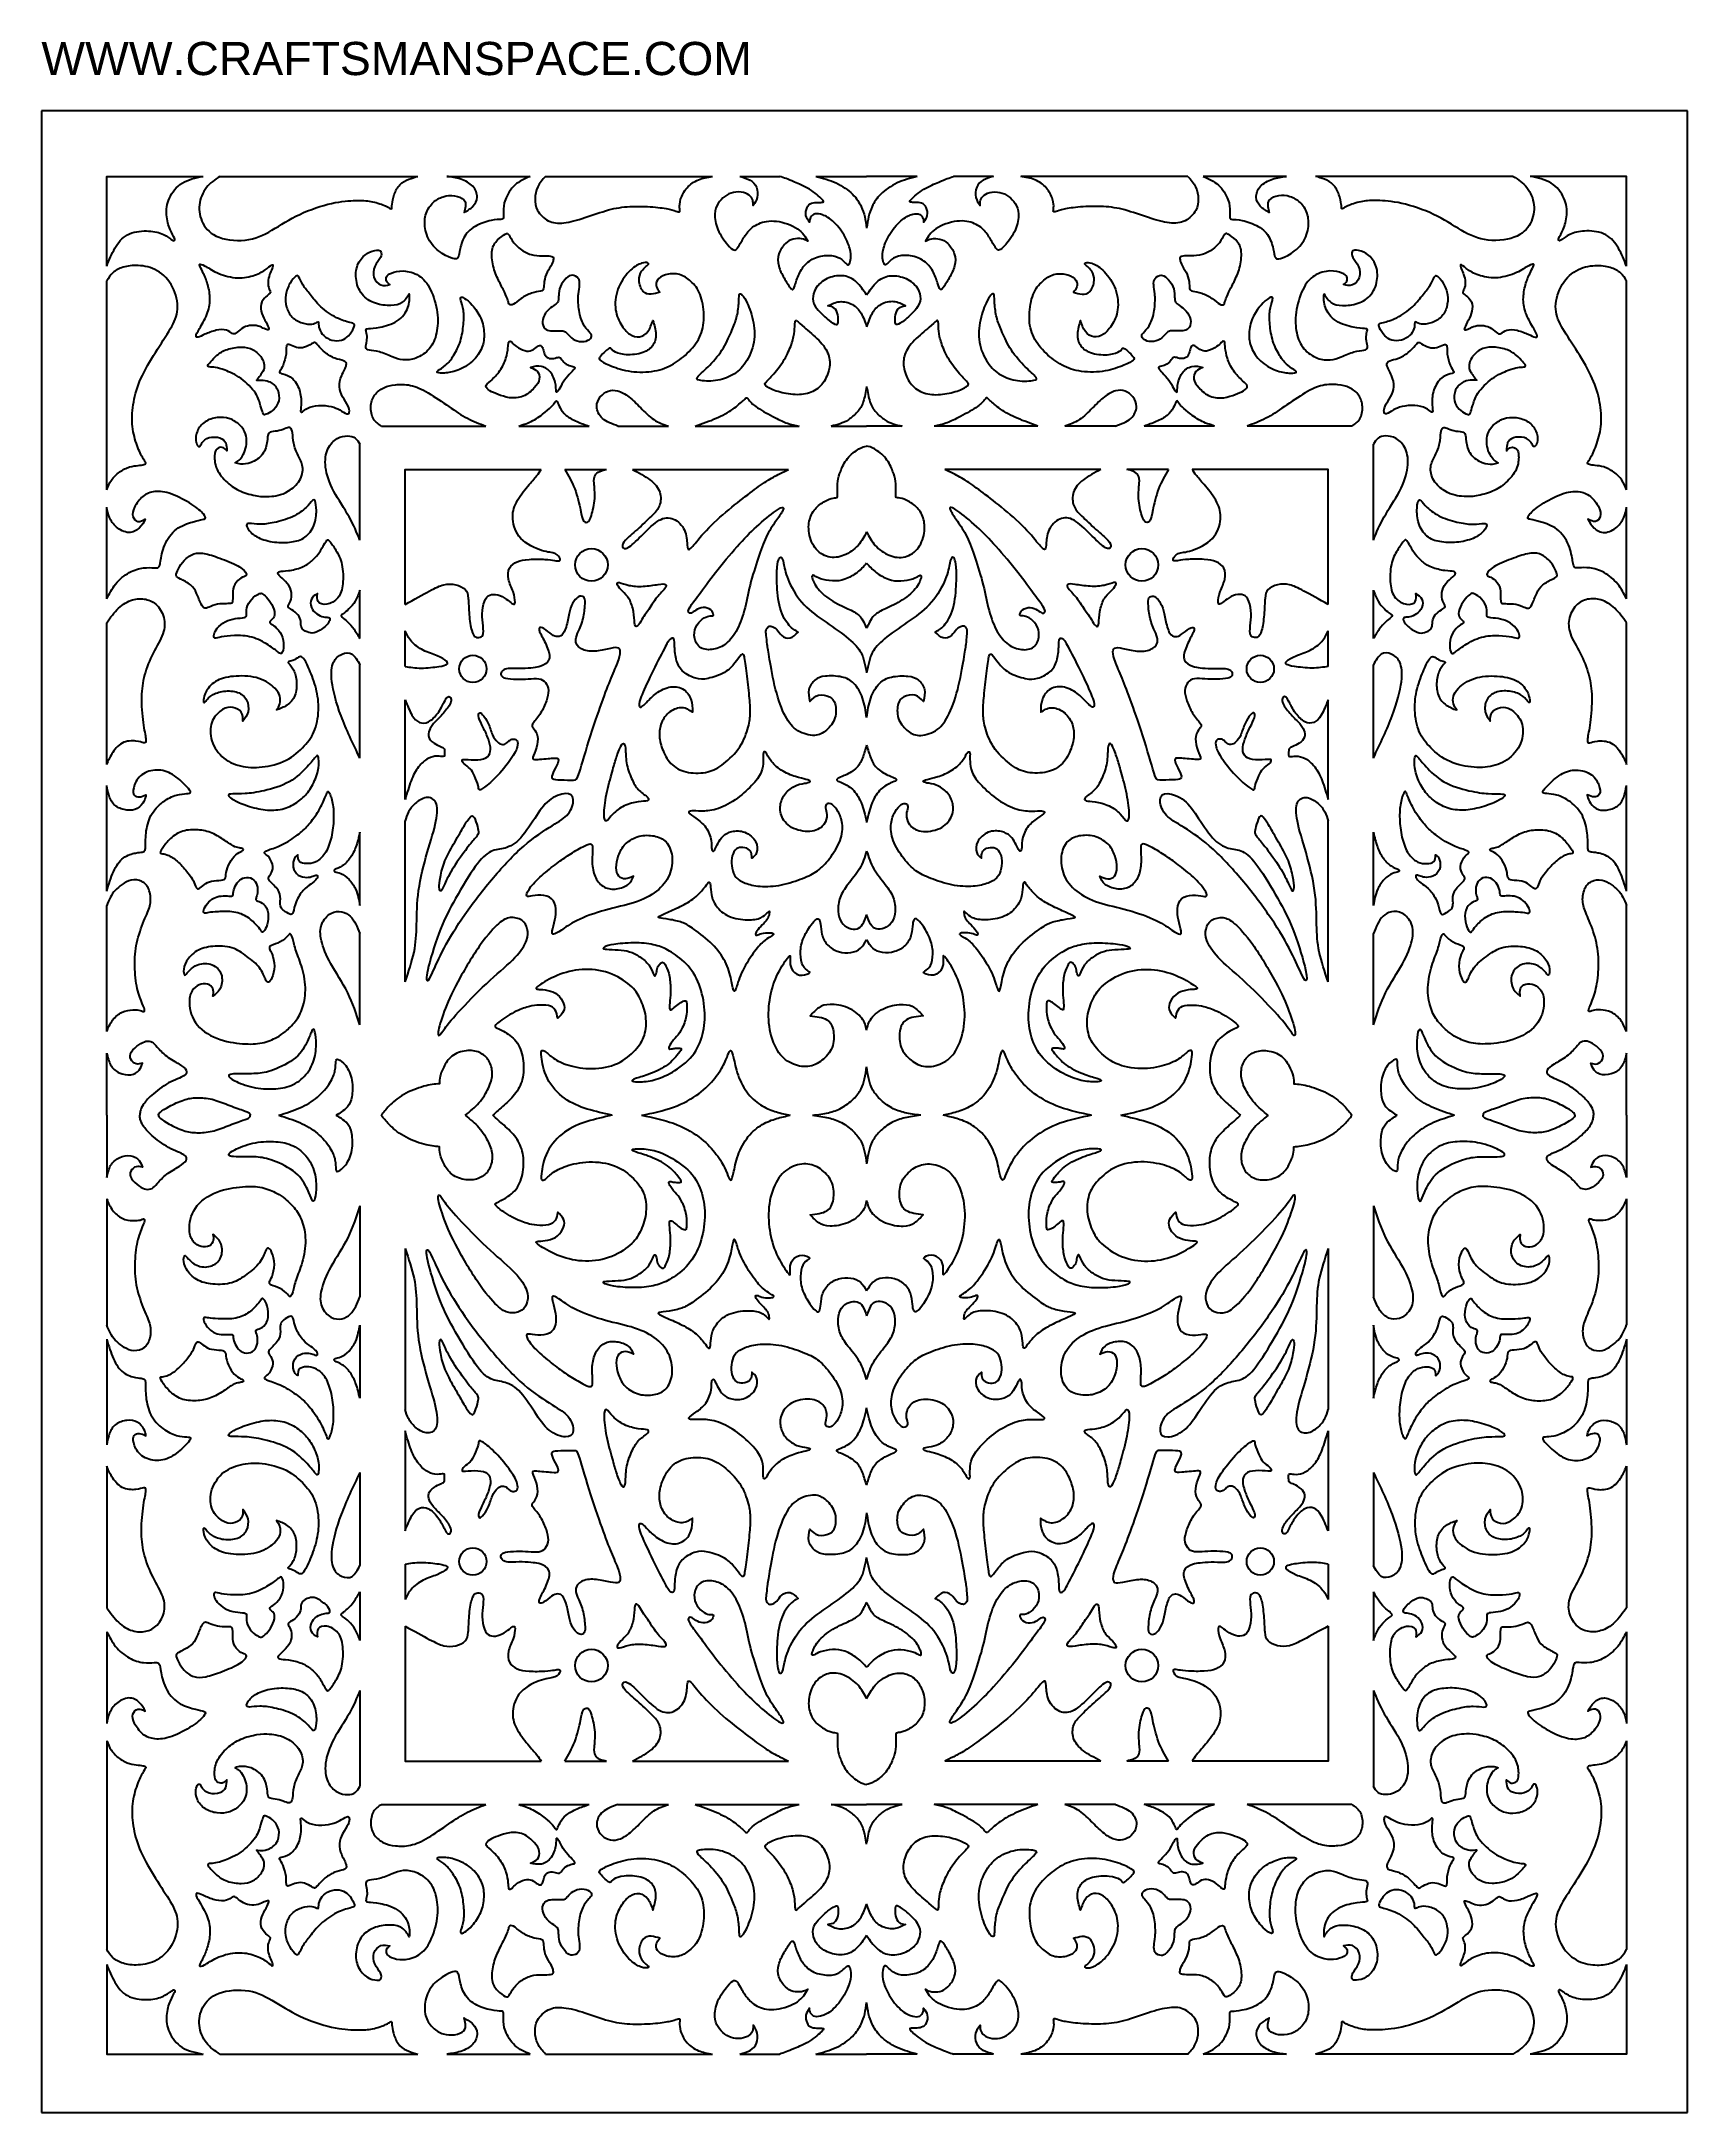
# Model space of a CAD drawing. Header units: millimetres. Extents: x 142 to 455, y 14 to 407.
import ezdxf
from ezdxf.enums import TextEntityAlignment as Align

# ---------------------------------------------------------------- set-up
doc = ezdxf.new("R2010")
doc.units = ezdxf.units.MM
for name, color, linetype in [('Default', 7, 'Continuous'), ('DV1_Default', 7, 'Continuous'), ('DV1_Layer_1', 7, 'Continuous'), ('Layer_1', 7, 'Continuous')]:
    doc.layers.add(name, color=color, linetype=linetype)
doc.styles.add('SEACAD_arial_ttfB', font='arial.ttf')

# ---------------------------------------------------------------- blocks, each defined once
blk = doc.blocks.new('SE')
at = {"layer": 'DV1_Layer_1', "color": 7, "linetype": 'Continuous'}
for centre, radius in [((246.79, 308.07), 3.1), ((351.33, 308.07), 3.1), ((224.3, 288.33), 2.59), ((373.82, 288.33), 2.59), ((224.3, 118.9), 2.59), ((373.82, 118.9), 2.59), ((246.79, 99.15), 3.1), ((351.33, 99.15), 3.1)]:
    blk.add_circle(centre, radius, dxfattribs=at)
for points, knots in [([(154.75, 364.81), (154.75, 364.81), (154.75, 381.83), (154.75, 381.83), (173.05, 381.83), (173.05, 381.83)], [0, 0, 0, 0, 0.333333, 0.333333, 1, 1, 1, 1]), ([(154.75, 364.81), (155.22, 365.96), (155.7, 367.12), (156.3, 368.17), (156.91, 369.22), (157.65, 370.16), (158.7, 370.73), (159.75, 371.29), (161.11, 371.48), (162.28, 371.47), (163.45, 371.46), (164.44, 371.26), (165.24, 370.93), (166.04, 370.59), (166.65, 370.12), (167.36, 369.62), (167.46, 369.59), (167.56, 369.63), (167.65, 369.68), (167.74, 369.79), (167.6, 370.12), (167.46, 370.45), (167.11, 370.99), (166.79, 371.75), (166.46, 372.5), (166.18, 373.48), (166.11, 374.5), (166.04, 375.52), (166.18, 376.59), (166.66, 377.67), (167.14, 378.76), (167.95, 379.86), (169.07, 380.55), (170.19, 381.25), (171.62, 381.54), (173.05, 381.83)], [0, 0, 0, 0, 0.076923, 0.076923, 0.076923, 0.153846, 0.153846, 0.153846, 0.230769, 0.230769, 0.230769, 0.307692, 0.307692, 0.307692, 0.384615, 0.384615, 0.461538, 0.461538, 0.461538, 0.538462, 0.538462, 0.538462, 0.615385, 0.615385, 0.615385, 0.692308, 0.692308, 0.692308, 0.769231, 0.769231, 0.769231, 0.846154, 0.846154, 0.846154, 1, 1, 1, 1]), ([(176.26, 381.83), (175.32, 381.21), (174.38, 380.59), (172.96, 378.79), (172.49, 377.6), (172.23, 375.22), (172.45, 374.02), (173.59, 371.83), (174.52, 370.85), (176.1, 370.26), (177.67, 369.68), (179.9, 369.49), (181.76, 369.82), (183.61, 370.15), (185.1, 370.99), (188.37, 372.95), (190.16, 374.06), (192.15, 374.95), (194.14, 375.83), (196.34, 376.49), (198.14, 376.84), (199.95, 377.19), (201.37, 377.23), (202.46, 377.24), (203.56, 377.25), (204.35, 377.22), (205.24, 377.02), (206.13, 376.83), (207.13, 376.47), (207.71, 376.22), (208.28, 375.96), (208.42, 375.8), (208.55, 375.72), (208.69, 375.63), (208.82, 375.62), (208.87, 375.74), (208.92, 375.86), (208.89, 376.12), (208.94, 376.57), (208.99, 377.03), (209.12, 377.69), (209.36, 378.37), (209.6, 379.05), (209.96, 379.74), (210.44, 380.24), (210.92, 380.74), (211.52, 381.04), (212.1, 381.27), (212.69, 381.51), (213.26, 381.67), (213.83, 381.83)], [0, 0, 0, 0, 0.052632, 0.052632, 0.105263, 0.105263, 0.157895, 0.157895, 0.210526, 0.210526, 0.210526, 0.263158, 0.263158, 0.263158, 0.315789, 0.315789, 0.368421, 0.368421, 0.368421, 0.421053, 0.421053, 0.421053, 0.473684, 0.473684, 0.473684, 0.526316, 0.526316, 0.526316, 0.578947, 0.578947, 0.578947, 0.631579, 0.631579, 0.631579, 0.684211, 0.684211, 0.684211, 0.736842, 0.736842, 0.736842, 0.789474, 0.789474, 0.789474, 0.842105, 0.842105, 0.842105, 0.894737, 0.894737, 0.894737, 1, 1, 1, 1]), ([(235.17, 381.83), (234.14, 381.38), (232.08, 380.49), (230.8, 378.35), (230.11, 376.52), (230.07, 375.76), (230.07, 375.18), (230.07, 374.6), (230.11, 374.2), (230.08, 373.98), (230.05, 373.75), (229.95, 373.69), (229.6, 373.66), (229.24, 373.63), (228.63, 373.63), (227.73, 373.45), (226.83, 373.26), (225.64, 372.89), (224.69, 372.33), (223.74, 371.78), (223.03, 371.03), (222.1, 369.25), (221.89, 368.21), (221.75, 367.54), (221.61, 366.88), (221.56, 366.59), (221.44, 366.4), (221.33, 366.21), (220.99, 366.01), (219.87, 366.38), (219.08, 366.83), (218.29, 367.28), (217.26, 367.99), (215.82, 369.81), (215.4, 370.91), (215.06, 372.99), (215.13, 373.98), (215.41, 374.81), (215.69, 375.65), (216.17, 376.33), (217.32, 377.39), (217.97, 377.76), (218.67, 377.97), (219.37, 378.19), (220.11, 378.25), (220.82, 378.14), (221.53, 378.03), (222.2, 377.76), (222.55, 377.39), (222.9, 377.02), (222.93, 376.55), (222.84, 375.7), (222.73, 375.33), (222.61, 374.96), (223.23, 375.32), (223.84, 375.68), (224.3, 376.15), (224.76, 376.62), (225.06, 377.2), (225.1, 378.56), (224.84, 379.33), (224.28, 379.94), (223.71, 380.56), (222.84, 381.02), (221.97, 381.3), (221.1, 381.59), (220.23, 381.71), (219.36, 381.83)], [0, 0, 0, 0, 0.037037, 0.074074, 0.074074, 0.111111, 0.111111, 0.111111, 0.148148, 0.148148, 0.148148, 0.185185, 0.185185, 0.185185, 0.222222, 0.222222, 0.222222, 0.259259, 0.259259, 0.259259, 0.296296, 0.296296, 0.333333, 0.333333, 0.333333, 0.37037, 0.37037, 0.37037, 0.407407, 0.444444, 0.444444, 0.444444, 0.481481, 0.481481, 0.518519, 0.518519, 0.555556, 0.555556, 0.555556, 0.592593, 0.592593, 0.62963, 0.62963, 0.62963, 0.666667, 0.666667, 0.666667, 0.703704, 0.703704, 0.703704, 0.740741, 0.740741, 0.777778, 0.777778, 0.777778, 0.814815, 0.814815, 0.814815, 0.851852, 0.851852, 0.888889, 0.888889, 0.888889, 0.925926, 0.925926, 0.925926, 1, 1, 1, 1]), ([(238.08, 381.83), (237.51, 381.18), (236.94, 380.53), (236.59, 379.83), (236.24, 379.12), (235.98, 377.57), (236.15, 376.12), (236.99, 374.62), (237.75, 373.85), (238.61, 373.41), (239.46, 372.98), (240.42, 372.88), (241.58, 373.01), (242.73, 373.15), (244.09, 373.52), (247.03, 374.48), (248.62, 375.06), (250.03, 375.45), (251.44, 375.83), (252.69, 376.02), (254.12, 376.09), (255.54, 376.16), (257.16, 376.12), (259.8, 375.92), (260.83, 375.76), (262.31, 375.43), (262.77, 375.26), (263.08, 375.17), (263.38, 375.08), (263.54, 375.06), (263.59, 375.17), (263.64, 375.28), (263.58, 375.5), (263.55, 375.89), (263.53, 376.27), (263.53, 376.82), (263.95, 378.17), (264.38, 378.99), (265.54, 380.32), (266.27, 380.83), (267.1, 381.17), (267.93, 381.51), (268.85, 381.67), (269.78, 381.83)], [0, 0, 0, 0, 0.055556, 0.055556, 0.055556, 0.111111, 0.166667, 0.166667, 0.222222, 0.222222, 0.222222, 0.277778, 0.277778, 0.277778, 0.333333, 0.333333, 0.388889, 0.388889, 0.388889, 0.444444, 0.444444, 0.444444, 0.5, 0.5, 0.555556, 0.555556, 0.611111, 0.611111, 0.611111, 0.666667, 0.666667, 0.666667, 0.722222, 0.722222, 0.722222, 0.777778, 0.777778, 0.833333, 0.833333, 0.888889, 0.888889, 0.888889, 1, 1, 1, 1]), ([(275.01, 381.83), (275.69, 381.62), (276.38, 381.42), (276.93, 381.1), (277.49, 380.79), (277.92, 380.36), (278.39, 379.17), (278.43, 378.42), (278.3, 377.82), (278.16, 377.22), (277.85, 376.77), (277.53, 376.33), (277.53, 376.55), (277.53, 376.76), (277.42, 377.35), (277.31, 377.72), (276.72, 378.35), (276.25, 378.6), (275.66, 378.75), (275.08, 378.89), (274.38, 378.92), (273.76, 378.79), (273.14, 378.66), (272.59, 378.37), (272.11, 378.01), (271.62, 377.65), (271.19, 377.2), (270.86, 376.67), (270.52, 376.13), (270.28, 375.5), (270.24, 374.67), (270.19, 373.83), (270.35, 372.79), (270.82, 371.73), (271.29, 370.66), (272.08, 369.58), (273.22, 368.22), (273.58, 367.95), (273.85, 367.87), (274.12, 367.79), (274.31, 367.91), (274.52, 368.19), (274.74, 368.46), (274.98, 368.91), (275.3, 369.47), (275.62, 370.03), (276.02, 370.72), (276.53, 371.33), (277.05, 371.93), (277.68, 372.46), (278.56, 372.85), (279.43, 373.23), (280.56, 373.48), (281.92, 373.31), (283.28, 373.15), (284.86, 372.58), (285.9, 371.88), (286.93, 371.18), (287.42, 370.35), (287.9, 369.52), (287.54, 369.71), (287.19, 369.89), (286.72, 369.98), (286.25, 370.06), (285.66, 370.05), (285.13, 369.92), (284.6, 369.79), (284.13, 369.55), (283.16, 368.59), (282.66, 367.88), (282.41, 367.13), (282.16, 366.38), (282.16, 365.59), (282.36, 364.82), (282.56, 364.05), (282.96, 363.29), (283.8, 361.82), (284.25, 361.11), (284.55, 360.72), (284.85, 360.34), (285, 360.28), (285.25, 360.54), (285.33, 360.85), (285.7, 361.99), (285.99, 362.82), (286.37, 363.58), (286.76, 364.34), (287.24, 365.02), (287.92, 365.56), (288.59, 366.09), (289.44, 366.48), (290.37, 366.68), (291.29, 366.88), (292.27, 366.89), (293.76, 366.51), (294.26, 366.11), (294.61, 365.79), (294.97, 365.46), (295.18, 365.22), (295.35, 365.11), (295.51, 364.99), (295.63, 365.01), (295.87, 365.42), (296, 365.82), (296.05, 366.3), (296.1, 366.78), (296.07, 367.34), (295.63, 368.95), (295.21, 370.01), (293.91, 372.05), (293.03, 373.03), (292.26, 373.65), (291.49, 374.26), (290.83, 374.5), (290.29, 374.63), (289.74, 374.76), (289.32, 374.78), (288.99, 374.61), (288.66, 374.45), (288.2, 373.76), (288.23, 373.33), (288.24, 373.12), (287.94, 373.52), (287.64, 373.92), (287.54, 374.41), (287.44, 374.9), (287.54, 375.49), (287.74, 375.91), (287.94, 376.33), (288.24, 376.59), (288.62, 376.72), (289, 376.86), (289.46, 376.87), (289.84, 376.88), (290.23, 376.89), (290.54, 376.89), (290.74, 376.93), (290.93, 376.97), (291, 377.06), (290.13, 377.95), (289.19, 378.75), (288.19, 379.37), (287.19, 379.99), (286.13, 380.43), (285.38, 380.74), (284.63, 381.06), (284.19, 381.24), (283.77, 381.4), (283.35, 381.56), (282.95, 381.7), (282.55, 381.83)], [0, 0, 0, 0, 0.017857, 0.017857, 0.017857, 0.035714, 0.035714, 0.053571, 0.053571, 0.053571, 0.071429, 0.071429, 0.071429, 0.089286, 0.089286, 0.107143, 0.107143, 0.125, 0.125, 0.125, 0.142857, 0.142857, 0.142857, 0.160714, 0.160714, 0.160714, 0.178571, 0.178571, 0.178571, 0.196429, 0.196429, 0.196429, 0.214286, 0.214286, 0.214286, 0.232143, 0.232143, 0.25, 0.25, 0.25, 0.267857, 0.267857, 0.267857, 0.285714, 0.285714, 0.285714, 0.303571, 0.303571, 0.303571, 0.321429, 0.321429, 0.321429, 0.339286, 0.339286, 0.339286, 0.357143, 0.357143, 0.357143, 0.375, 0.375, 0.375, 0.392857, 0.392857, 0.392857, 0.410714, 0.410714, 0.410714, 0.428571, 0.428571, 0.446429, 0.446429, 0.446429, 0.464286, 0.464286, 0.464286, 0.482143, 0.482143, 0.5, 0.5, 0.5, 0.517857, 0.517857, 0.535714, 0.535714, 0.553571, 0.553571, 0.553571, 0.571429, 0.571429, 0.571429, 0.589286, 0.589286, 0.589286, 0.607143, 0.607143, 0.625, 0.625, 0.625, 0.642857, 0.642857, 0.642857, 0.660714, 0.660714, 0.678571, 0.678571, 0.678571, 0.696429, 0.696429, 0.714286, 0.714286, 0.732143, 0.732143, 0.732143, 0.75, 0.75, 0.75, 0.767857, 0.767857, 0.767857, 0.785714, 0.803571, 0.803571, 0.803571, 0.821429, 0.821429, 0.821429, 0.839286, 0.839286, 0.839286, 0.857143, 0.857143, 0.857143, 0.875, 0.875, 0.875, 0.892857, 0.892857, 0.892857, 0.910714, 0.910714, 0.928571, 0.928571, 0.928571, 0.946429, 0.946429, 0.946429, 0.964286, 0.964286, 0.964286, 1, 1, 1, 1]), ([(289.44, 381.83), (290.74, 381.48), (292.04, 381.13), (293.25, 380.58), (294.46, 380.02), (295.57, 379.25), (296.37, 378.45), (297.17, 377.66), (297.66, 376.85), (298, 376.14), (298.34, 375.43), (298.54, 374.83), (298.69, 374.16), (298.85, 373.49), (298.95, 372.75), (299.06, 372.01)], [0, 0, 0, 0, 0.166667, 0.166667, 0.166667, 0.333333, 0.333333, 0.333333, 0.5, 0.5, 0.5, 0.666667, 0.666667, 0.666667, 1, 1, 1, 1]), ([(308.68, 381.83), (307.38, 381.48), (306.08, 381.13), (304.87, 380.58), (303.67, 380.02), (302.55, 379.25), (301.75, 378.45), (300.95, 377.66), (300.47, 376.85), (300.13, 376.14), (299.78, 375.43), (299.58, 374.83), (299.43, 374.16), (299.28, 373.49), (299.17, 372.75), (299.06, 372.01)], [0, 0, 0, 0, 0.166667, 0.166667, 0.166667, 0.333333, 0.333333, 0.333333, 0.5, 0.5, 0.5, 0.666667, 0.666667, 0.666667, 1, 1, 1, 1]), ([(323.12, 381.83), (322.43, 381.62), (321.75, 381.42), (321.19, 381.1), (320.63, 380.79), (320.2, 380.36), (319.73, 379.17), (319.69, 378.42), (319.82, 377.82), (319.96, 377.22), (320.27, 376.77), (320.59, 376.33), (320.59, 376.55), (320.59, 376.76), (320.7, 377.35), (320.82, 377.72), (321.4, 378.35), (321.87, 378.6), (322.46, 378.75), (323.05, 378.89), (323.75, 378.92), (324.37, 378.79), (324.99, 378.66), (325.53, 378.37), (326.02, 378.01), (326.5, 377.65), (326.93, 377.2), (327.26, 376.67), (327.6, 376.13), (327.84, 375.5), (327.89, 374.67), (327.93, 373.83), (327.77, 372.79), (327.3, 371.73), (326.83, 370.66), (326.04, 369.58), (324.9, 368.22), (324.54, 367.95), (324.27, 367.87), (324, 367.79), (323.82, 367.91), (323.6, 368.19), (323.39, 368.46), (323.15, 368.91), (322.82, 369.47), (322.5, 370.03), (322.1, 370.72), (321.59, 371.33), (321.07, 371.93), (320.45, 372.46), (319.57, 372.85), (318.69, 373.23), (317.56, 373.48), (316.21, 373.31), (314.85, 373.15), (313.26, 372.58), (312.23, 371.88), (311.19, 371.18), (310.71, 370.35), (310.22, 369.52), (310.58, 369.71), (310.94, 369.89), (311.41, 369.98), (311.88, 370.06), (312.46, 370.05), (312.99, 369.92), (313.52, 369.79), (313.99, 369.55), (314.96, 368.59), (315.46, 367.88), (315.71, 367.13), (315.96, 366.38), (315.96, 365.59), (315.76, 364.82), (315.56, 364.05), (315.16, 363.29), (314.32, 361.82), (313.88, 361.11), (313.58, 360.72), (313.28, 360.34), (313.12, 360.28), (312.88, 360.54), (312.79, 360.85), (312.42, 361.99), (312.14, 362.82), (311.75, 363.58), (311.36, 364.34), (310.88, 365.02), (310.21, 365.56), (309.54, 366.09), (308.68, 366.48), (307.76, 366.68), (306.84, 366.88), (305.85, 366.89), (304.37, 366.51), (303.87, 366.11), (303.51, 365.79), (303.15, 365.46), (302.94, 365.22), (302.77, 365.11), (302.61, 364.99), (302.5, 365.01), (302.25, 365.42), (302.13, 365.82), (302.08, 366.3), (302.02, 366.78), (302.05, 367.34), (302.5, 368.95), (302.91, 370.01), (304.21, 372.05), (305.1, 373.03), (305.87, 373.65), (306.64, 374.26), (307.29, 374.5), (307.84, 374.63), (308.38, 374.76), (308.81, 374.78), (309.14, 374.61), (309.46, 374.45), (309.92, 373.76), (309.89, 373.33), (309.88, 373.12), (310.18, 373.52), (310.48, 373.92), (310.58, 374.41), (310.68, 374.9), (310.58, 375.49), (310.38, 375.91), (310.18, 376.33), (309.88, 376.59), (309.5, 376.72), (309.12, 376.86), (308.67, 376.87), (308.28, 376.88), (307.89, 376.89), (307.58, 376.89), (307.39, 376.93), (307.19, 376.97), (307.12, 377.06), (307.99, 377.95), (308.94, 378.75), (309.94, 379.37), (310.94, 379.99), (311.99, 380.43), (312.74, 380.74), (313.49, 381.06), (313.93, 381.24), (314.36, 381.4), (314.78, 381.56), (315.18, 381.7), (315.58, 381.83)], [0, 0, 0, 0, 0.017857, 0.017857, 0.017857, 0.035714, 0.035714, 0.053571, 0.053571, 0.053571, 0.071429, 0.071429, 0.071429, 0.089286, 0.089286, 0.107143, 0.107143, 0.125, 0.125, 0.125, 0.142857, 0.142857, 0.142857, 0.160714, 0.160714, 0.160714, 0.178571, 0.178571, 0.178571, 0.196429, 0.196429, 0.196429, 0.214286, 0.214286, 0.214286, 0.232143, 0.232143, 0.25, 0.25, 0.25, 0.267857, 0.267857, 0.267857, 0.285714, 0.285714, 0.285714, 0.303571, 0.303571, 0.303571, 0.321429, 0.321429, 0.321429, 0.339286, 0.339286, 0.339286, 0.357143, 0.357143, 0.357143, 0.375, 0.375, 0.375, 0.392857, 0.392857, 0.392857, 0.410714, 0.410714, 0.410714, 0.428571, 0.428571, 0.446429, 0.446429, 0.446429, 0.464286, 0.464286, 0.464286, 0.482143, 0.482143, 0.5, 0.5, 0.5, 0.517857, 0.517857, 0.535714, 0.535714, 0.553571, 0.553571, 0.553571, 0.571429, 0.571429, 0.571429, 0.589286, 0.589286, 0.589286, 0.607143, 0.607143, 0.625, 0.625, 0.625, 0.642857, 0.642857, 0.642857, 0.660714, 0.660714, 0.678571, 0.678571, 0.678571, 0.696429, 0.696429, 0.714286, 0.714286, 0.732143, 0.732143, 0.732143, 0.75, 0.75, 0.75, 0.767857, 0.767857, 0.767857, 0.785714, 0.803571, 0.803571, 0.803571, 0.821429, 0.821429, 0.821429, 0.839286, 0.839286, 0.839286, 0.857143, 0.857143, 0.857143, 0.875, 0.875, 0.875, 0.892857, 0.892857, 0.892857, 0.910714, 0.910714, 0.928571, 0.928571, 0.928571, 0.946429, 0.946429, 0.946429, 0.964286, 0.964286, 0.964286, 1, 1, 1, 1]), ([(360.04, 381.83), (360.62, 381.18), (361.19, 380.53), (361.54, 379.83), (361.89, 379.12), (362.14, 377.57), (361.97, 376.12), (361.13, 374.62), (360.37, 373.85), (359.52, 373.41), (358.66, 372.98), (357.7, 372.88), (356.55, 373.01), (355.39, 373.15), (354.03, 373.52), (351.09, 374.48), (349.51, 375.06), (348.09, 375.45), (346.68, 375.83), (345.44, 376.02), (344.01, 376.09), (342.58, 376.16), (340.97, 376.12), (338.32, 375.92), (337.3, 375.76), (335.81, 375.43), (335.35, 375.26), (335.05, 375.17), (334.74, 375.08), (334.58, 375.06), (334.53, 375.17), (334.48, 375.28), (334.54, 375.5), (334.57, 375.89), (334.6, 376.27), (334.6, 376.82), (334.17, 378.17), (333.74, 378.99), (332.58, 380.32), (331.85, 380.83), (331.02, 381.17), (330.2, 381.51), (329.27, 381.67), (328.34, 381.83)], [0, 0, 0, 0, 0.055556, 0.055556, 0.055556, 0.111111, 0.166667, 0.166667, 0.222222, 0.222222, 0.222222, 0.277778, 0.277778, 0.277778, 0.333333, 0.333333, 0.388889, 0.388889, 0.388889, 0.444444, 0.444444, 0.444444, 0.5, 0.5, 0.555556, 0.555556, 0.611111, 0.611111, 0.611111, 0.666667, 0.666667, 0.666667, 0.722222, 0.722222, 0.722222, 0.777778, 0.777778, 0.833333, 0.833333, 0.888889, 0.888889, 0.888889, 1, 1, 1, 1]), ([(362.96, 381.83), (363.99, 381.38), (366.04, 380.49), (367.33, 378.35), (368.01, 376.52), (368.06, 375.76), (368.06, 375.18), (368.06, 374.6), (368.01, 374.2), (368.04, 373.98), (368.07, 373.75), (368.17, 373.69), (368.53, 373.66), (368.88, 373.63), (369.5, 373.63), (370.4, 373.45), (371.3, 373.26), (372.48, 372.89), (373.43, 372.33), (374.38, 371.78), (375.1, 371.03), (376.02, 369.25), (376.24, 368.21), (376.37, 367.54), (376.51, 366.88), (376.57, 366.59), (376.68, 366.4), (376.8, 366.21), (377.14, 366.01), (378.25, 366.38), (379.04, 366.83), (379.84, 367.28), (380.86, 367.99), (382.31, 369.81), (382.72, 370.91), (383.06, 372.99), (382.99, 373.98), (382.71, 374.81), (382.44, 375.65), (381.95, 376.33), (380.81, 377.39), (380.15, 377.76), (379.45, 377.97), (378.75, 378.19), (378.01, 378.25), (377.3, 378.14), (376.6, 378.03), (375.92, 377.76), (375.57, 377.39), (375.22, 377.02), (375.2, 376.55), (375.28, 375.7), (375.4, 375.33), (375.51, 374.96), (374.9, 375.32), (374.28, 375.68), (373.82, 376.15), (373.37, 376.62), (373.07, 377.2), (373.03, 378.56), (373.28, 379.33), (373.85, 379.94), (374.41, 380.56), (375.28, 381.02), (376.15, 381.3), (377.02, 381.59), (377.89, 381.71), (378.77, 381.83)], [0, 0, 0, 0, 0.037037, 0.074074, 0.074074, 0.111111, 0.111111, 0.111111, 0.148148, 0.148148, 0.148148, 0.185185, 0.185185, 0.185185, 0.222222, 0.222222, 0.222222, 0.259259, 0.259259, 0.259259, 0.296296, 0.296296, 0.333333, 0.333333, 0.333333, 0.37037, 0.37037, 0.37037, 0.407407, 0.444444, 0.444444, 0.444444, 0.481481, 0.481481, 0.518519, 0.518519, 0.555556, 0.555556, 0.555556, 0.592593, 0.592593, 0.62963, 0.62963, 0.62963, 0.666667, 0.666667, 0.666667, 0.703704, 0.703704, 0.703704, 0.740741, 0.740741, 0.777778, 0.777778, 0.777778, 0.814815, 0.814815, 0.814815, 0.851852, 0.851852, 0.888889, 0.888889, 0.888889, 0.925926, 0.925926, 0.925926, 1, 1, 1, 1]), ([(421.86, 381.83), (422.81, 381.21), (423.75, 380.59), (425.16, 378.79), (425.63, 377.6), (425.89, 375.22), (425.68, 374.02), (424.53, 371.83), (423.6, 370.85), (422.03, 370.26), (420.45, 369.68), (418.22, 369.49), (416.37, 369.82), (414.51, 370.15), (413.02, 370.99), (409.75, 372.95), (407.97, 374.06), (405.98, 374.95), (403.98, 375.83), (401.79, 376.49), (399.98, 376.84), (398.17, 377.19), (396.76, 377.23), (395.66, 377.24), (394.56, 377.25), (393.77, 377.22), (392.88, 377.02), (391.99, 376.83), (390.99, 376.47), (390.42, 376.22), (389.85, 375.96), (389.7, 375.8), (389.57, 375.72), (389.43, 375.63), (389.3, 375.62), (389.25, 375.74), (389.2, 375.86), (389.23, 376.12), (389.18, 376.57), (389.13, 377.03), (389, 377.69), (388.76, 378.37), (388.52, 379.05), (388.16, 379.74), (387.68, 380.24), (387.21, 380.74), (386.61, 381.04), (386.02, 381.27), (385.43, 381.51), (384.86, 381.67), (384.29, 381.83)], [0, 0, 0, 0, 0.052632, 0.052632, 0.105263, 0.105263, 0.157895, 0.157895, 0.210526, 0.210526, 0.210526, 0.263158, 0.263158, 0.263158, 0.315789, 0.315789, 0.368421, 0.368421, 0.368421, 0.421053, 0.421053, 0.421053, 0.473684, 0.473684, 0.473684, 0.526316, 0.526316, 0.526316, 0.578947, 0.578947, 0.578947, 0.631579, 0.631579, 0.631579, 0.684211, 0.684211, 0.684211, 0.736842, 0.736842, 0.736842, 0.789474, 0.789474, 0.789474, 0.842105, 0.842105, 0.842105, 0.894737, 0.894737, 0.894737, 1, 1, 1, 1]), ([(443.37, 364.81), (443.37, 364.81), (443.37, 381.83), (443.37, 381.83), (425.08, 381.83), (425.08, 381.83)], [0, 0, 0, 0, 0.333333, 0.333333, 1, 1, 1, 1]), ([(443.37, 364.81), (442.9, 365.96), (442.43, 367.12), (441.82, 368.17), (441.21, 369.22), (440.47, 370.16), (439.42, 370.73), (438.37, 371.29), (437.01, 371.48), (435.84, 371.47), (434.67, 371.46), (433.69, 371.26), (432.89, 370.93), (432.09, 370.59), (431.47, 370.12), (430.76, 369.62), (430.66, 369.59), (430.57, 369.63), (430.47, 369.68), (430.39, 369.79), (430.52, 370.12), (430.66, 370.45), (431.02, 370.99), (431.34, 371.75), (431.66, 372.5), (431.94, 373.48), (432.02, 374.5), (432.09, 375.52), (431.94, 376.59), (431.47, 377.67), (430.99, 378.76), (430.17, 379.86), (429.05, 380.55), (427.93, 381.25), (426.5, 381.54), (425.08, 381.83)], [0, 0, 0, 0, 0.076923, 0.076923, 0.076923, 0.153846, 0.153846, 0.153846, 0.230769, 0.230769, 0.230769, 0.307692, 0.307692, 0.307692, 0.384615, 0.384615, 0.461538, 0.461538, 0.461538, 0.538462, 0.538462, 0.538462, 0.615385, 0.615385, 0.615385, 0.692308, 0.692308, 0.692308, 0.769231, 0.769231, 0.769231, 0.846154, 0.846154, 0.846154, 1, 1, 1, 1]), ([(228.15, 364.84), (228.38, 363.84), (228.75, 362.95), (229.54, 361.31), (229.95, 360.55), (230.27, 359.9), (230.6, 359.24), (230.82, 358.68), (230.95, 358.29), (231.07, 357.9), (231.08, 357.67), (231.22, 357.53), (231.35, 357.4), (231.61, 357.35), (232.37, 357.77), (232.87, 358.23), (234.05, 359.05), (234.74, 359.42), (236.07, 359.87), (236.71, 359.94), (237.51, 360.12), (237.66, 360.24), (237.79, 360.85), (237.76, 361.35), (237.84, 361.9), (237.92, 362.45), (238.11, 363.05), (238.39, 363.62), (238.68, 364.18), (239.06, 364.71), (239.29, 365.15), (239.51, 365.59), (239.56, 365.95), (239.57, 366.19), (239.58, 366.44), (239.54, 366.56), (239.27, 366.64), (239.01, 366.72), (238.52, 366.75), (237.92, 366.75), (237.32, 366.75), (236.61, 366.72), (235.88, 366.86), (235.15, 366.99), (234.41, 367.29), (233.75, 367.71), (233.08, 368.14), (232.5, 368.68), (232.07, 369.23), (231.64, 369.79), (231.37, 370.36), (230.95, 370.99), (230.81, 371.05), (230.44, 370.86), (230.07, 370.68), (229.47, 370.25), (228.98, 369.75), (228.48, 369.25), (228.1, 368.68), (227.95, 367.83), (227.81, 366.98), (227.91, 365.85), (228.15, 364.84)], [0, 0, 0, 0, 0.041667, 0.041667, 0.083333, 0.083333, 0.083333, 0.125, 0.125, 0.125, 0.166667, 0.166667, 0.166667, 0.208333, 0.208333, 0.25, 0.25, 0.291667, 0.291667, 0.333333, 0.333333, 0.375, 0.375, 0.416667, 0.416667, 0.416667, 0.458333, 0.458333, 0.458333, 0.5, 0.5, 0.5, 0.541667, 0.541667, 0.541667, 0.583333, 0.583333, 0.583333, 0.625, 0.625, 0.625, 0.666667, 0.666667, 0.666667, 0.708333, 0.708333, 0.708333, 0.75, 0.75, 0.75, 0.791667, 0.791667, 0.833333, 0.833333, 0.833333, 0.875, 0.875, 0.875, 0.916667, 0.916667, 0.916667, 1, 1, 1, 1]), ([(369.98, 364.84), (369.74, 363.84), (369.37, 362.95), (368.58, 361.31), (368.17, 360.55), (367.85, 359.9), (367.53, 359.24), (367.3, 358.68), (367.18, 358.29), (367.06, 357.9), (367.04, 357.67), (366.91, 357.53), (366.77, 357.4), (366.51, 357.35), (365.76, 357.77), (365.26, 358.23), (364.07, 359.05), (363.39, 359.42), (362.06, 359.87), (361.42, 359.94), (360.62, 360.12), (360.46, 360.24), (360.33, 360.85), (360.36, 361.35), (360.28, 361.9), (360.2, 362.45), (360.02, 363.05), (359.73, 363.62), (359.44, 364.18), (359.06, 364.71), (358.84, 365.15), (358.62, 365.59), (358.56, 365.95), (358.55, 366.19), (358.55, 366.44), (358.59, 366.56), (358.85, 366.64), (359.12, 366.72), (359.6, 366.75), (360.2, 366.75), (360.8, 366.75), (361.52, 366.72), (362.24, 366.86), (362.97, 366.99), (363.71, 367.29), (364.38, 367.71), (365.04, 368.14), (365.63, 368.68), (366.06, 369.23), (366.48, 369.79), (366.76, 370.36), (367.17, 370.99), (367.31, 371.05), (367.68, 370.86), (368.06, 370.68), (368.66, 370.25), (369.15, 369.75), (369.64, 369.25), (370.03, 368.68), (370.17, 367.83), (370.31, 366.98), (370.21, 365.85), (369.98, 364.84)], [0, 0, 0, 0, 0.041667, 0.041667, 0.083333, 0.083333, 0.083333, 0.125, 0.125, 0.125, 0.166667, 0.166667, 0.166667, 0.208333, 0.208333, 0.25, 0.25, 0.291667, 0.291667, 0.333333, 0.333333, 0.375, 0.375, 0.416667, 0.416667, 0.416667, 0.458333, 0.458333, 0.458333, 0.5, 0.5, 0.5, 0.541667, 0.541667, 0.541667, 0.583333, 0.583333, 0.583333, 0.625, 0.625, 0.625, 0.666667, 0.666667, 0.666667, 0.708333, 0.708333, 0.708333, 0.75, 0.75, 0.75, 0.791667, 0.791667, 0.833333, 0.833333, 0.833333, 0.875, 0.875, 0.875, 0.916667, 0.916667, 0.916667, 1, 1, 1, 1]), ([(217.38, 352.11), (217.63, 353.27), (217.7, 354.58), (217.3, 357.48), (216.83, 359.07), (216.24, 360.3), (215.65, 361.52), (214.93, 362.39), (214.03, 362.97), (213.13, 363.55), (212.05, 363.84), (211.1, 363.87), (210.15, 363.91), (209.33, 363.69), (208.8, 363.47), (208.26, 363.25), (208.01, 363.02), (207.88, 362.75), (207.76, 362.48), (207.78, 362.17), (207.91, 361.92), (208.03, 361.67), (208.28, 361.48), (208.52, 361.3), (207.95, 361.15), (207.38, 361.01), (206.82, 361.22), (206.26, 361.42), (205.72, 361.98), (205.5, 362.64), (205.28, 363.29), (205.38, 364.05), (205.68, 364.72), (205.98, 365.38), (206.48, 365.95), (206.72, 366.43), (206.96, 366.91), (206.95, 367.29), (206.83, 367.53), (206.72, 367.76), (206.29, 367.94), (204.84, 367.59), (204.17, 367.18), (203.51, 366.76), (202.91, 366.11), (202.53, 365.29), (202.15, 364.47), (201.99, 363.48), (202.21, 361.4), (202.58, 360.3), (203.88, 358.64), (204.81, 358.08), (206.76, 357.41), (207.79, 357.3), (208.68, 357.32), (209.56, 357.34), (210.3, 357.5), (210.87, 357.89), (211.43, 358.28), (211.82, 358.91), (212.2, 359.54), (212.25, 358.68), (212.29, 357.83), (211.95, 356.92), (211.62, 356.01), (210.9, 355.05), (209.91, 354.41), (208.92, 353.76), (207.65, 353.41), (205.65, 353.03), (204.92, 352.98), (204.08, 352.91), (203.96, 352.88), (203.97, 352.69), (203.98, 352.5), (204.11, 352.14), (204.16, 351.77), (204.22, 351.4), (204.21, 351.01), (204.05, 350.16), (203.91, 349.69), (203.94, 349.37), (203.98, 349.06), (204.19, 348.9), (204.64, 348.81), (205.08, 348.73), (205.75, 348.71), (207.31, 348.3), (208.19, 347.9), (208.94, 347.59), (209.69, 347.29), (210.3, 347.07), (211.75, 346.93), (212.57, 347), (213.47, 347.34), (214.36, 347.69), (215.32, 348.3), (216.01, 349.11), (216.7, 349.93), (217.13, 350.94), (217.38, 352.11)], [0, 0, 0, 0, 0.026316, 0.026316, 0.052632, 0.052632, 0.052632, 0.078947, 0.078947, 0.078947, 0.105263, 0.105263, 0.105263, 0.131579, 0.131579, 0.131579, 0.157895, 0.157895, 0.157895, 0.184211, 0.184211, 0.184211, 0.210526, 0.210526, 0.210526, 0.236842, 0.236842, 0.236842, 0.263158, 0.263158, 0.263158, 0.289474, 0.289474, 0.289474, 0.315789, 0.315789, 0.315789, 0.342105, 0.342105, 0.342105, 0.368421, 0.394737, 0.394737, 0.394737, 0.421053, 0.421053, 0.421053, 0.447368, 0.447368, 0.473684, 0.473684, 0.5, 0.5, 0.526316, 0.526316, 0.526316, 0.552632, 0.552632, 0.552632, 0.578947, 0.578947, 0.578947, 0.605263, 0.605263, 0.605263, 0.631579, 0.631579, 0.631579, 0.657895, 0.657895, 0.684211, 0.684211, 0.710526, 0.710526, 0.710526, 0.736842, 0.736842, 0.736842, 0.763158, 0.763158, 0.789474, 0.789474, 0.789474, 0.815789, 0.815789, 0.815789, 0.842105, 0.842105, 0.868421, 0.868421, 0.868421, 0.894737, 0.894737, 0.921053, 0.921053, 0.921053, 0.947368, 0.947368, 0.947368, 1, 1, 1, 1]), ([(380.74, 352.11), (380.49, 353.27), (380.42, 354.58), (380.82, 357.48), (381.29, 359.07), (381.89, 360.3), (382.48, 361.52), (383.19, 362.39), (384.09, 362.97), (384.99, 363.55), (386.08, 363.84), (387.03, 363.87), (387.98, 363.91), (388.79, 363.69), (389.33, 363.47), (389.86, 363.25), (390.12, 363.02), (390.24, 362.75), (390.36, 362.48), (390.35, 362.17), (390.22, 361.92), (390.09, 361.67), (389.85, 361.48), (389.6, 361.3), (390.18, 361.15), (390.75, 361.01), (391.3, 361.22), (391.86, 361.42), (392.4, 361.98), (392.62, 362.64), (392.85, 363.29), (392.75, 364.05), (392.45, 364.72), (392.15, 365.38), (391.65, 365.95), (391.4, 366.43), (391.16, 366.91), (391.18, 367.29), (391.29, 367.53), (391.4, 367.76), (391.83, 367.94), (393.29, 367.59), (393.95, 367.18), (394.62, 366.76), (395.22, 366.11), (395.59, 365.29), (395.97, 364.47), (396.13, 363.48), (395.92, 361.4), (395.54, 360.3), (394.25, 358.64), (393.32, 358.08), (391.36, 357.41), (390.33, 357.3), (389.45, 357.32), (388.56, 357.34), (387.82, 357.5), (387.26, 357.89), (386.69, 358.28), (386.31, 358.91), (385.92, 359.54), (385.88, 358.68), (385.83, 357.83), (386.17, 356.92), (386.51, 356.01), (387.22, 355.05), (388.21, 354.41), (389.2, 353.76), (390.48, 353.41), (392.47, 353.03), (393.2, 352.98), (394.05, 352.91), (394.16, 352.88), (394.15, 352.69), (394.15, 352.5), (394.02, 352.14), (393.96, 351.77), (393.9, 351.4), (393.92, 351.01), (394.07, 350.16), (394.22, 349.69), (394.18, 349.37), (394.15, 349.06), (393.93, 348.9), (393.49, 348.81), (393.05, 348.73), (392.37, 348.71), (390.82, 348.3), (389.93, 347.9), (389.18, 347.59), (388.43, 347.29), (387.82, 347.07), (386.38, 346.93), (385.55, 347), (384.66, 347.34), (383.76, 347.69), (382.81, 348.3), (382.11, 349.11), (381.42, 349.93), (380.99, 350.94), (380.74, 352.11)], [0, 0, 0, 0, 0.026316, 0.026316, 0.052632, 0.052632, 0.052632, 0.078947, 0.078947, 0.078947, 0.105263, 0.105263, 0.105263, 0.131579, 0.131579, 0.131579, 0.157895, 0.157895, 0.157895, 0.184211, 0.184211, 0.184211, 0.210526, 0.210526, 0.210526, 0.236842, 0.236842, 0.236842, 0.263158, 0.263158, 0.263158, 0.289474, 0.289474, 0.289474, 0.315789, 0.315789, 0.315789, 0.342105, 0.342105, 0.342105, 0.368421, 0.394737, 0.394737, 0.394737, 0.421053, 0.421053, 0.421053, 0.447368, 0.447368, 0.473684, 0.473684, 0.5, 0.5, 0.526316, 0.526316, 0.526316, 0.552632, 0.552632, 0.552632, 0.578947, 0.578947, 0.578947, 0.605263, 0.605263, 0.605263, 0.631579, 0.631579, 0.631579, 0.657895, 0.657895, 0.684211, 0.684211, 0.710526, 0.710526, 0.710526, 0.736842, 0.736842, 0.736842, 0.763158, 0.763158, 0.789474, 0.789474, 0.789474, 0.815789, 0.815789, 0.815789, 0.842105, 0.842105, 0.868421, 0.868421, 0.868421, 0.894737, 0.894737, 0.921053, 0.921053, 0.921053, 0.947368, 0.947368, 0.947368, 1, 1, 1, 1]), ([(154.75, 322.35), (155, 322.97), (155.24, 323.58), (155.64, 324.16), (156.04, 324.74), (156.6, 325.28), (157.2, 325.72), (157.81, 326.15), (158.47, 326.48), (159.07, 326.67), (159.68, 326.85), (160.24, 326.89), (160.71, 326.94), (161.18, 326.99), (161.57, 327.05), (162.08, 327.21), (162.21, 327.31), (162.1, 327.68), (161.85, 327.95), (161.18, 329.14), (160.75, 330.05), (160.38, 331.14), (160.01, 332.22), (159.7, 333.48), (159.6, 334.82), (159.5, 336.16), (159.61, 337.59), (160.14, 340.45), (160.55, 341.87), (161.26, 343.46), (161.97, 345.04), (162.97, 346.79), (163.99, 348.41), (165.01, 350.04), (166.05, 351.56), (166.83, 352.87), (167.61, 354.18), (168.64, 356.41), (167.95, 359.5), (167.26, 360.82), (166.56, 362.14), (165.52, 363.24), (163.18, 364.59), (161.88, 364.85), (160.75, 364.91), (159.62, 364.97), (158.67, 364.82), (157.87, 364.58), (157.07, 364.34), (156.43, 363.99), (155.93, 363.54), (155.44, 363.09), (155.1, 362.54), (154.75, 361.98)], [0, 0, 0, 0, 0.047619, 0.047619, 0.047619, 0.095238, 0.095238, 0.095238, 0.142857, 0.142857, 0.142857, 0.190476, 0.190476, 0.190476, 0.238095, 0.238095, 0.285714, 0.285714, 0.333333, 0.333333, 0.380952, 0.380952, 0.380952, 0.428571, 0.428571, 0.428571, 0.47619, 0.47619, 0.52381, 0.52381, 0.52381, 0.571429, 0.571429, 0.571429, 0.619048, 0.619048, 0.619048, 0.666667, 0.714286, 0.714286, 0.714286, 0.761905, 0.761905, 0.809524, 0.809524, 0.809524, 0.857143, 0.857143, 0.857143, 0.904762, 0.904762, 0.904762, 1, 1, 1, 1]), ([(173.94, 361.27), (174.18, 360.42), (174.36, 359.42), (174.36, 358.46), (174.36, 357.5), (174.18, 356.57), (173.78, 355.6), (173.39, 354.64), (172.79, 353.64), (172.38, 352.93), (171.96, 352.23), (171.73, 351.81), (171.71, 351.57), (171.68, 351.33), (171.85, 351.26), (172.13, 351.32), (172.42, 351.38), (172.82, 351.58), (174, 352.11), (174.79, 352.44), (175.53, 352.61), (176.26, 352.77), (176.95, 352.77), (177.47, 352.62), (177.99, 352.47), (178.35, 352.17), (178.6, 352.02), (178.86, 351.87), (179.02, 351.87), (179.56, 352.26), (179.95, 352.64), (180.83, 353.23), (181.33, 353.43), (182.42, 353.58), (183, 353.54), (183.96, 353.28), (184.33, 353.07), (184.99, 352.78), (185.27, 352.71), (185.59, 352.73), (185.61, 352.81), (185.36, 353.44), (185.07, 353.98), (184.79, 354.53), (184.51, 355.07), (184.24, 355.61), (184.11, 356.21), (183.99, 356.81), (184, 357.47), (184.46, 358.52), (184.9, 358.92), (185.49, 359.42), (185.63, 359.52), (185.73, 359.62), (185.83, 359.71), (185.89, 359.8), (185.81, 360.02), (185.73, 360.24), (185.51, 360.6), (185.43, 361.05), (185.34, 361.49), (185.39, 362.04), (185.49, 362.51), (185.6, 362.98), (185.77, 363.38), (185.94, 363.77), (186.1, 364.15), (186.26, 364.52), (186.34, 365.01), (186.27, 365.12), (186.04, 364.99), (185.8, 364.85), (185.4, 364.47), (184.81, 364.07), (184.23, 363.67), (183.46, 363.25), (182.49, 362.96), (181.52, 362.67), (180.34, 362.49), (179.14, 362.6), (177.93, 362.71), (176.69, 363.09), (175.68, 363.56), (174.66, 364.02), (173.88, 364.57), (173.34, 364.86), (172.81, 365.15), (172.52, 365.19), (172.41, 365.14), (172.29, 365.08), (172.35, 364.92), (172.5, 364.63), (172.65, 364.34), (172.89, 363.91), (173.15, 363.35), (173.42, 362.79), (173.7, 362.11), (173.94, 361.27)], [0, 0, 0, 0, 0.027027, 0.027027, 0.027027, 0.054054, 0.054054, 0.054054, 0.081081, 0.081081, 0.081081, 0.108108, 0.108108, 0.108108, 0.135135, 0.135135, 0.135135, 0.162162, 0.162162, 0.189189, 0.189189, 0.189189, 0.216216, 0.216216, 0.216216, 0.243243, 0.243243, 0.243243, 0.27027, 0.27027, 0.297297, 0.297297, 0.324324, 0.324324, 0.351351, 0.351351, 0.378378, 0.378378, 0.405405, 0.405405, 0.432432, 0.432432, 0.459459, 0.459459, 0.459459, 0.486486, 0.486486, 0.486486, 0.513514, 0.513514, 0.540541, 0.540541, 0.567568, 0.567568, 0.567568, 0.594595, 0.594595, 0.594595, 0.621622, 0.621622, 0.621622, 0.648649, 0.648649, 0.648649, 0.675676, 0.675676, 0.675676, 0.702703, 0.702703, 0.72973, 0.72973, 0.72973, 0.756757, 0.756757, 0.756757, 0.783784, 0.783784, 0.783784, 0.810811, 0.810811, 0.810811, 0.837838, 0.837838, 0.837838, 0.864865, 0.864865, 0.864865, 0.891892, 0.891892, 0.891892, 0.918919, 0.918919, 0.918919, 0.945946, 0.945946, 0.945946, 1, 1, 1, 1]), ([(193.37, 359.42), (193.91, 358.74), (194.55, 357.9), (195.42, 357.09), (196.28, 356.28), (197.37, 355.51), (198.38, 355), (199.39, 354.5), (200.34, 354.25), (200.9, 354.11), (201.46, 353.96), (201.65, 353.9), (201.74, 353.77), (201.84, 353.64), (201.84, 353.44), (201.64, 353.03), (201.45, 352.63), (201.07, 352.01), (200.67, 351.58), (200.27, 351.14), (199.85, 350.88), (199.32, 350.75), (198.78, 350.61), (198.12, 350.6), (197.52, 350.75), (196.92, 350.9), (196.38, 351.21), (195.97, 351.6), (195.55, 351.98), (195.27, 352.44), (195.13, 352.89), (195, 353.34), (195.01, 353.78), (194.97, 354.01), (194.94, 354.23), (194.85, 354.23), (194.67, 354.13), (194.48, 354.04), (194.2, 353.86), (193.23, 353.73), (192.54, 353.78), (191.85, 354.01), (191.17, 354.23), (189.8, 355), (189.11, 356.28), (188.91, 357.01), (188.71, 357.74), (188.66, 358.55), (188.78, 359.35), (188.9, 360.14), (189.2, 360.91), (189.56, 361.54), (189.93, 362.17), (190.36, 362.65), (190.64, 362.87), (190.93, 363.08), (191.07, 363.02), (191.26, 362.69), (191.45, 362.35), (191.7, 361.74), (192.04, 361.17), (192.38, 360.61), (192.83, 360.1), (193.37, 359.42)], [0, 0, 0, 0, 0.043478, 0.043478, 0.043478, 0.086957, 0.086957, 0.086957, 0.130435, 0.130435, 0.130435, 0.173913, 0.173913, 0.173913, 0.217391, 0.217391, 0.217391, 0.26087, 0.26087, 0.26087, 0.304348, 0.304348, 0.304348, 0.347826, 0.347826, 0.347826, 0.391304, 0.391304, 0.391304, 0.434783, 0.434783, 0.434783, 0.478261, 0.478261, 0.478261, 0.521739, 0.521739, 0.521739, 0.565217, 0.565217, 0.608696, 0.608696, 0.608696, 0.652174, 0.695652, 0.695652, 0.695652, 0.73913, 0.73913, 0.73913, 0.782609, 0.782609, 0.782609, 0.826087, 0.826087, 0.826087, 0.869565, 0.869565, 0.869565, 0.913043, 0.913043, 0.913043, 1, 1, 1, 1]), ([(244.32, 359.5), (244.26, 358.75), (244.28, 357.71), (244.4, 356.71), (244.53, 355.71), (244.78, 354.75), (245.14, 354.01), (245.5, 353.26), (245.99, 352.71), (246.3, 352.38), (246.6, 352.04), (246.73, 351.91), (246.79, 351.73), (246.85, 351.54), (246.83, 351.3), (246.61, 351.06), (246.39, 350.81), (245.96, 350.57), (245.42, 350.49), (244.88, 350.41), (244.22, 350.5), (243.7, 350.74), (243.18, 350.97), (242.79, 351.36), (242.51, 351.66), (242.22, 351.97), (242.03, 352.2), (241.85, 352.33), (241.66, 352.46), (241.48, 352.48), (241.09, 352.49), (240.71, 352.5), (240.12, 352.48), (239.65, 352.48), (239.18, 352.48), (238.82, 352.5), (238.47, 352.65), (238.12, 352.8), (237.78, 353.08), (237.46, 353.96), (237.49, 354.54), (237.69, 355.1), (237.89, 355.65), (238.26, 356.18), (239.11, 356.98), (239.58, 357.25), (240.22, 357.71), (240.39, 357.9), (240.56, 358.44), (240.56, 358.8), (240.61, 359.72), (240.65, 360.3), (240.91, 360.9), (241.16, 361.49), (241.63, 362.12), (242.43, 362.91), (242.76, 363.07), (243.56, 363.02), (244.03, 362.82), (244.55, 362.12), (244.59, 361.62), (244.55, 361.15), (244.5, 360.68), (244.38, 360.24), (244.32, 359.5)], [0, 0, 0, 0, 0.04, 0.04, 0.04, 0.08, 0.08, 0.08, 0.12, 0.12, 0.12, 0.16, 0.16, 0.16, 0.2, 0.2, 0.2, 0.24, 0.24, 0.24, 0.28, 0.28, 0.28, 0.32, 0.32, 0.32, 0.36, 0.36, 0.36, 0.4, 0.4, 0.4, 0.44, 0.44, 0.44, 0.48, 0.48, 0.48, 0.52, 0.52, 0.56, 0.56, 0.56, 0.6, 0.6, 0.64, 0.64, 0.68, 0.68, 0.72, 0.72, 0.76, 0.76, 0.76, 0.8, 0.8, 0.84, 0.84, 0.88, 0.88, 0.92, 0.92, 0.92, 1, 1, 1, 1]), ([(265.67, 348.94), (264.8, 347.99), (263.8, 347.14), (261.71, 345.8), (260.63, 345.3), (259.28, 345), (257.94, 344.7), (256.34, 344.6), (254.87, 344.74), (253.4, 344.89), (252.06, 345.27), (250.99, 345.67), (249.92, 346.06), (249.12, 346.46), (248.69, 346.74), (248.26, 347.01), (248.2, 347.17), (248.35, 347.43), (248.49, 347.69), (248.83, 348.04), (249.17, 348.36), (249.5, 348.69), (249.83, 348.97), (250.05, 349.12), (250.27, 349.27), (250.39, 349.29), (250.49, 349.19), (250.59, 349.09), (250.67, 348.87), (251.05, 348.63), (251.42, 348.39), (252.07, 348.11), (253.02, 348.01), (253.96, 347.91), (255.19, 347.99), (256.17, 348.26), (257.16, 348.53), (257.9, 349), (258.38, 349.64), (258.86, 350.27), (259.07, 351.07), (259.04, 351.91), (259.01, 352.74), (258.74, 353.61), (258.47, 354.48), (258.2, 353.71), (257.93, 352.94), (257.51, 352.38), (257.09, 351.81), (256.51, 351.46), (255.91, 351.36), (255.31, 351.27), (254.69, 351.44), (253.47, 352.28), (252.89, 352.96), (251.87, 354.68), (251.44, 355.74), (251.35, 356.98), (251.24, 358.21), (251.47, 359.62), (252.02, 360.89), (252.56, 362.15), (253.42, 363.27), (254.22, 364.02), (255.01, 364.77), (255.76, 365.15), (256.86, 365.51), (257.21, 365.48), (257.63, 365.36), (257.69, 365.28), (257.63, 365.17), (257.57, 365.07), (257.4, 364.94), (257.16, 364.73), (256.91, 364.52), (256.6, 364.24), (256.06, 363.37), (255.83, 362.78), (255.86, 362.06), (255.9, 361.34), (256.2, 360.48), (256.63, 360), (257.06, 359.52), (257.61, 359.42), (258.16, 359.46), (258.71, 359.5), (259.26, 359.67), (259.8, 359.84), (259.54, 360.15), (259.28, 360.47), (259.16, 360.86), (259.04, 361.25), (259.06, 361.72), (259.33, 362.14), (259.61, 362.55), (260.16, 362.91), (260.87, 363.13), (261.58, 363.35), (262.47, 363.44), (263.26, 363.27), (264.05, 363.09), (264.75, 362.67), (265.44, 362.1), (266.12, 361.54), (266.8, 360.84), (267.27, 359.8), (267.75, 358.77), (268.04, 357.4), (268.13, 356.05), (268.22, 354.7), (268.12, 353.37), (267.7, 352.17), (267.28, 350.97), (266.54, 349.9), (265.67, 348.94)], [0, 0, 0, 0, 0.02439, 0.02439, 0.04878, 0.04878, 0.04878, 0.073171, 0.073171, 0.073171, 0.097561, 0.097561, 0.097561, 0.121951, 0.121951, 0.121951, 0.146341, 0.146341, 0.146341, 0.170732, 0.170732, 0.170732, 0.195122, 0.195122, 0.195122, 0.219512, 0.219512, 0.219512, 0.243902, 0.243902, 0.243902, 0.268293, 0.268293, 0.268293, 0.292683, 0.292683, 0.292683, 0.317073, 0.317073, 0.317073, 0.341463, 0.341463, 0.341463, 0.365854, 0.365854, 0.365854, 0.390244, 0.390244, 0.390244, 0.414634, 0.414634, 0.414634, 0.439024, 0.439024, 0.463415, 0.463415, 0.487805, 0.487805, 0.487805, 0.512195, 0.512195, 0.512195, 0.536585, 0.536585, 0.536585, 0.560976, 0.560976, 0.585366, 0.585366, 0.609756, 0.609756, 0.609756, 0.634146, 0.634146, 0.634146, 0.658537, 0.658537, 0.682927, 0.682927, 0.682927, 0.707317, 0.707317, 0.707317, 0.731707, 0.731707, 0.731707, 0.756098, 0.756098, 0.756098, 0.780488, 0.780488, 0.780488, 0.804878, 0.804878, 0.804878, 0.829268, 0.829268, 0.829268, 0.853659, 0.853659, 0.853659, 0.878049, 0.878049, 0.878049, 0.902439, 0.902439, 0.902439, 0.926829, 0.926829, 0.926829, 0.95122, 0.95122, 0.95122, 1, 1, 1, 1]), ([(299.06, 359.32), (298.44, 360.21), (297.82, 361.1), (297.13, 361.74), (296.44, 362.38), (295.68, 362.78), (294.78, 362.92), (293.87, 363.05), (292.81, 362.92), (291.89, 362.56), (290.97, 362.19), (290.19, 361.59), (289.69, 360.97), (289.19, 360.35), (288.97, 359.71), (288.89, 359.08), (288.8, 358.45), (288.84, 357.84), (289.38, 357.04), (289.92, 356.24), (291.97, 354.27), (293.51, 353.5), (293.6, 353.76), (293.64, 354.11), (293.67, 354.45), (293.7, 355.03), (293.49, 356.08), (293.24, 356.57), (292.57, 357.11), (292.14, 357.17), (291.71, 357.23), (292.41, 357.6), (293.11, 357.97), (293.92, 358.04), (294.73, 358.11), (295.64, 357.88), (296.36, 357.5), (297.07, 357.11), (297.58, 356.57), (298, 355.84), (298.42, 355.11), (298.74, 354.2), (299.06, 353.28)], [0, 0, 0, 0, 0.058824, 0.058824, 0.058824, 0.117647, 0.117647, 0.117647, 0.176471, 0.176471, 0.176471, 0.235294, 0.235294, 0.235294, 0.294118, 0.294118, 0.294118, 0.352941, 0.352941, 0.352941, 0.411765, 0.470588, 0.529412, 0.529412, 0.529412, 0.588235, 0.588235, 0.647059, 0.647059, 0.705882, 0.705882, 0.705882, 0.764706, 0.764706, 0.764706, 0.823529, 0.823529, 0.823529, 0.882353, 0.882353, 0.882353, 1, 1, 1, 1]), ([(299.06, 359.32), (299.68, 360.21), (300.3, 361.1), (300.99, 361.74), (301.68, 362.38), (302.44, 362.78), (303.35, 362.92), (304.25, 363.05), (305.31, 362.92), (306.23, 362.56), (307.15, 362.19), (307.94, 361.59), (308.44, 360.97), (308.94, 360.35), (309.15, 359.71), (309.24, 359.08), (309.32, 358.45), (309.28, 357.84), (308.74, 357.04), (308.21, 356.24), (306.15, 354.27), (304.61, 353.5), (304.52, 353.76), (304.49, 354.11), (304.45, 354.45), (304.42, 355.03), (304.64, 356.08), (304.88, 356.57), (305.55, 357.11), (305.98, 357.17), (306.41, 357.23), (305.71, 357.6), (305.01, 357.97), (304.2, 358.04), (303.4, 358.11), (302.48, 357.88), (301.77, 357.5), (301.05, 357.11), (300.54, 356.57), (300.12, 355.84), (299.7, 355.11), (299.38, 354.2), (299.06, 353.28)], [0, 0, 0, 0, 0.058824, 0.058824, 0.058824, 0.117647, 0.117647, 0.117647, 0.176471, 0.176471, 0.176471, 0.235294, 0.235294, 0.235294, 0.294118, 0.294118, 0.294118, 0.352941, 0.352941, 0.352941, 0.411765, 0.470588, 0.529412, 0.529412, 0.529412, 0.588235, 0.588235, 0.647059, 0.647059, 0.705882, 0.705882, 0.705882, 0.764706, 0.764706, 0.764706, 0.823529, 0.823529, 0.823529, 0.882353, 0.882353, 0.882353, 1, 1, 1, 1]), ([(332.46, 348.94), (333.33, 347.99), (334.33, 347.14), (336.41, 345.8), (337.5, 345.3), (338.84, 345), (340.18, 344.7), (341.78, 344.6), (343.25, 344.74), (344.72, 344.89), (346.06, 345.27), (347.14, 345.67), (348.21, 346.06), (349.01, 346.46), (349.43, 346.74), (349.86, 347.01), (349.92, 347.17), (349.78, 347.43), (349.63, 347.69), (349.29, 348.04), (348.96, 348.36), (348.62, 348.69), (348.29, 348.97), (348.07, 349.12), (347.85, 349.27), (347.74, 349.29), (347.64, 349.19), (347.54, 349.09), (347.45, 348.87), (347.08, 348.63), (346.71, 348.39), (346.05, 348.11), (345.11, 348.01), (344.17, 347.91), (342.94, 347.99), (341.95, 348.26), (340.97, 348.53), (340.22, 349), (339.75, 349.64), (339.27, 350.27), (339.05, 351.07), (339.08, 351.91), (339.11, 352.74), (339.38, 353.61), (339.65, 354.48), (339.92, 353.71), (340.2, 352.94), (340.62, 352.38), (341.04, 351.81), (341.61, 351.46), (342.21, 351.36), (342.81, 351.27), (343.44, 351.44), (344.65, 352.28), (345.24, 352.96), (346.25, 354.68), (346.68, 355.74), (346.78, 356.98), (346.88, 358.21), (346.65, 359.62), (346.11, 360.89), (345.56, 362.15), (344.71, 363.27), (343.91, 364.02), (343.11, 364.77), (342.37, 365.15), (341.27, 365.51), (340.91, 365.48), (340.5, 365.36), (340.44, 365.28), (340.5, 365.17), (340.55, 365.07), (340.72, 364.94), (340.97, 364.73), (341.21, 364.52), (341.52, 364.24), (342.07, 363.37), (342.29, 362.78), (342.26, 362.06), (342.22, 361.34), (341.92, 360.48), (341.5, 360), (341.07, 359.52), (340.51, 359.42), (339.96, 359.46), (339.41, 359.5), (338.87, 359.67), (338.32, 359.84), (338.58, 360.15), (338.84, 360.47), (338.96, 360.86), (339.08, 361.25), (339.07, 361.72), (338.79, 362.14), (338.51, 362.55), (337.97, 362.91), (337.25, 363.13), (336.54, 363.35), (335.65, 363.44), (334.86, 363.27), (334.07, 363.09), (333.37, 362.67), (332.68, 362.1), (332, 361.54), (331.33, 360.84), (330.85, 359.8), (330.37, 358.77), (330.09, 357.4), (329.99, 356.05), (329.9, 354.7), (330, 353.37), (330.42, 352.17), (330.84, 350.97), (331.58, 349.9), (332.46, 348.94)], [0, 0, 0, 0, 0.02439, 0.02439, 0.04878, 0.04878, 0.04878, 0.073171, 0.073171, 0.073171, 0.097561, 0.097561, 0.097561, 0.121951, 0.121951, 0.121951, 0.146341, 0.146341, 0.146341, 0.170732, 0.170732, 0.170732, 0.195122, 0.195122, 0.195122, 0.219512, 0.219512, 0.219512, 0.243902, 0.243902, 0.243902, 0.268293, 0.268293, 0.268293, 0.292683, 0.292683, 0.292683, 0.317073, 0.317073, 0.317073, 0.341463, 0.341463, 0.341463, 0.365854, 0.365854, 0.365854, 0.390244, 0.390244, 0.390244, 0.414634, 0.414634, 0.414634, 0.439024, 0.439024, 0.463415, 0.463415, 0.487805, 0.487805, 0.487805, 0.512195, 0.512195, 0.512195, 0.536585, 0.536585, 0.536585, 0.560976, 0.560976, 0.585366, 0.585366, 0.609756, 0.609756, 0.609756, 0.634146, 0.634146, 0.634146, 0.658537, 0.658537, 0.682927, 0.682927, 0.682927, 0.707317, 0.707317, 0.707317, 0.731707, 0.731707, 0.731707, 0.756098, 0.756098, 0.756098, 0.780488, 0.780488, 0.780488, 0.804878, 0.804878, 0.804878, 0.829268, 0.829268, 0.829268, 0.853659, 0.853659, 0.853659, 0.878049, 0.878049, 0.878049, 0.902439, 0.902439, 0.902439, 0.926829, 0.926829, 0.926829, 0.95122, 0.95122, 0.95122, 1, 1, 1, 1]), ([(353.8, 359.5), (353.86, 358.75), (353.85, 357.71), (353.72, 356.71), (353.59, 355.71), (353.35, 354.75), (352.98, 354.01), (352.62, 353.26), (352.13, 352.71), (351.83, 352.38), (351.52, 352.04), (351.39, 351.91), (351.33, 351.73), (351.28, 351.54), (351.29, 351.3), (351.51, 351.06), (351.73, 350.81), (352.16, 350.57), (352.7, 350.49), (353.25, 350.41), (353.9, 350.5), (354.43, 350.74), (354.95, 350.97), (355.33, 351.36), (355.62, 351.66), (355.9, 351.97), (356.09, 352.2), (356.27, 352.33), (356.46, 352.46), (356.65, 352.48), (357.03, 352.49), (357.42, 352.5), (358, 352.48), (358.47, 352.48), (358.95, 352.48), (359.3, 352.5), (359.65, 352.65), (360, 352.8), (360.34, 353.08), (360.66, 353.96), (360.63, 354.54), (360.43, 355.1), (360.23, 355.65), (359.86, 356.18), (359.02, 356.98), (358.55, 357.25), (357.9, 357.71), (357.73, 357.9), (357.56, 358.44), (357.56, 358.8), (357.52, 359.72), (357.47, 360.3), (357.22, 360.9), (356.96, 361.49), (356.49, 362.12), (355.69, 362.91), (355.36, 363.07), (354.56, 363.02), (354.09, 362.82), (353.58, 362.12), (353.53, 361.62), (353.58, 361.15), (353.62, 360.68), (353.75, 360.24), (353.8, 359.5)], [0, 0, 0, 0, 0.04, 0.04, 0.04, 0.08, 0.08, 0.08, 0.12, 0.12, 0.12, 0.16, 0.16, 0.16, 0.2, 0.2, 0.2, 0.24, 0.24, 0.24, 0.28, 0.28, 0.28, 0.32, 0.32, 0.32, 0.36, 0.36, 0.36, 0.4, 0.4, 0.4, 0.44, 0.44, 0.44, 0.48, 0.48, 0.48, 0.52, 0.52, 0.56, 0.56, 0.56, 0.6, 0.6, 0.64, 0.64, 0.68, 0.68, 0.72, 0.72, 0.76, 0.76, 0.76, 0.8, 0.8, 0.84, 0.84, 0.88, 0.88, 0.92, 0.92, 0.92, 1, 1, 1, 1]), ([(404.76, 359.42), (404.21, 358.74), (403.57, 357.9), (402.71, 357.09), (401.84, 356.28), (400.76, 355.51), (399.74, 355), (398.73, 354.5), (397.79, 354.25), (397.22, 354.11), (396.66, 353.96), (396.47, 353.9), (396.38, 353.77), (396.29, 353.64), (396.29, 353.44), (396.48, 353.03), (396.67, 352.63), (397.06, 352.01), (397.46, 351.58), (397.86, 351.14), (398.27, 350.88), (398.81, 350.75), (399.34, 350.61), (400, 350.6), (400.6, 350.75), (401.2, 350.9), (401.74, 351.21), (402.16, 351.6), (402.57, 351.98), (402.86, 352.44), (402.99, 352.89), (403.13, 353.34), (403.11, 353.78), (403.15, 354.01), (403.18, 354.23), (403.27, 354.23), (403.46, 354.13), (403.64, 354.04), (403.93, 353.86), (404.9, 353.73), (405.58, 353.78), (406.27, 354.01), (406.95, 354.23), (408.33, 355), (409.01, 356.28), (409.21, 357.01), (409.41, 357.74), (409.47, 358.55), (409.35, 359.35), (409.23, 360.14), (408.93, 360.91), (408.56, 361.54), (408.2, 362.17), (407.77, 362.65), (407.48, 362.87), (407.2, 363.08), (407.05, 363.02), (406.86, 362.69), (406.67, 362.35), (406.43, 361.74), (406.08, 361.17), (405.74, 360.61), (405.3, 360.1), (404.76, 359.42)], [0, 0, 0, 0, 0.043478, 0.043478, 0.043478, 0.086957, 0.086957, 0.086957, 0.130435, 0.130435, 0.130435, 0.173913, 0.173913, 0.173913, 0.217391, 0.217391, 0.217391, 0.26087, 0.26087, 0.26087, 0.304348, 0.304348, 0.304348, 0.347826, 0.347826, 0.347826, 0.391304, 0.391304, 0.391304, 0.434783, 0.434783, 0.434783, 0.478261, 0.478261, 0.478261, 0.521739, 0.521739, 0.521739, 0.565217, 0.565217, 0.608696, 0.608696, 0.608696, 0.652174, 0.695652, 0.695652, 0.695652, 0.73913, 0.73913, 0.73913, 0.782609, 0.782609, 0.782609, 0.826087, 0.826087, 0.826087, 0.869565, 0.869565, 0.869565, 0.913043, 0.913043, 0.913043, 1, 1, 1, 1]), ([(424.18, 361.27), (423.95, 360.42), (423.76, 359.42), (423.76, 358.46), (423.76, 357.5), (423.95, 356.57), (424.34, 355.6), (424.73, 354.64), (425.33, 353.64), (425.75, 352.93), (426.16, 352.23), (426.39, 351.81), (426.42, 351.57), (426.45, 351.33), (426.28, 351.26), (425.99, 351.32), (425.7, 351.38), (425.3, 351.58), (424.12, 352.11), (423.33, 352.44), (422.6, 352.61), (421.86, 352.77), (421.18, 352.77), (420.66, 352.62), (420.14, 352.47), (419.78, 352.17), (419.52, 352.02), (419.26, 351.87), (419.11, 351.87), (418.56, 352.26), (418.18, 352.64), (417.29, 353.23), (416.79, 353.43), (415.71, 353.58), (415.12, 353.54), (414.17, 353.28), (413.79, 353.07), (413.14, 352.78), (412.85, 352.71), (412.54, 352.73), (412.51, 352.81), (412.77, 353.44), (413.05, 353.98), (413.33, 354.53), (413.61, 355.07), (413.88, 355.61), (414.01, 356.21), (414.14, 356.81), (414.12, 357.47), (413.67, 358.52), (413.22, 358.92), (412.64, 359.42), (412.5, 359.52), (412.4, 359.62), (412.3, 359.71), (412.24, 359.8), (412.32, 360.02), (412.4, 360.24), (412.61, 360.6), (412.7, 361.05), (412.78, 361.49), (412.74, 362.04), (412.63, 362.51), (412.52, 362.98), (412.35, 363.38), (412.19, 363.77), (412.02, 364.15), (411.87, 364.52), (411.78, 365.01), (411.85, 365.12), (412.09, 364.99), (412.32, 364.85), (412.72, 364.47), (413.31, 364.07), (413.89, 363.67), (414.67, 363.25), (415.64, 362.96), (416.61, 362.67), (417.78, 362.49), (418.99, 362.6), (420.19, 362.71), (421.43, 363.09), (422.45, 363.56), (423.46, 364.02), (424.25, 364.57), (424.78, 364.86), (425.32, 365.15), (425.6, 365.19), (425.72, 365.14), (425.83, 365.08), (425.78, 364.92), (425.63, 364.63), (425.48, 364.34), (425.23, 363.91), (424.97, 363.35), (424.7, 362.79), (424.42, 362.11), (424.18, 361.27)], [0, 0, 0, 0, 0.027027, 0.027027, 0.027027, 0.054054, 0.054054, 0.054054, 0.081081, 0.081081, 0.081081, 0.108108, 0.108108, 0.108108, 0.135135, 0.135135, 0.135135, 0.162162, 0.162162, 0.189189, 0.189189, 0.189189, 0.216216, 0.216216, 0.216216, 0.243243, 0.243243, 0.243243, 0.27027, 0.27027, 0.297297, 0.297297, 0.324324, 0.324324, 0.351351, 0.351351, 0.378378, 0.378378, 0.405405, 0.405405, 0.432432, 0.432432, 0.459459, 0.459459, 0.459459, 0.486486, 0.486486, 0.486486, 0.513514, 0.513514, 0.540541, 0.540541, 0.567568, 0.567568, 0.567568, 0.594595, 0.594595, 0.594595, 0.621622, 0.621622, 0.621622, 0.648649, 0.648649, 0.648649, 0.675676, 0.675676, 0.675676, 0.702703, 0.702703, 0.72973, 0.72973, 0.72973, 0.756757, 0.756757, 0.756757, 0.783784, 0.783784, 0.783784, 0.810811, 0.810811, 0.810811, 0.837838, 0.837838, 0.837838, 0.864865, 0.864865, 0.864865, 0.891892, 0.891892, 0.891892, 0.918919, 0.918919, 0.918919, 0.945946, 0.945946, 0.945946, 1, 1, 1, 1]), ([(443.37, 322.35), (443.13, 322.97), (442.88, 323.58), (442.48, 324.16), (442.08, 324.74), (441.53, 325.28), (440.92, 325.72), (440.31, 326.15), (439.66, 326.48), (439.05, 326.67), (438.44, 326.85), (437.89, 326.89), (437.41, 326.94), (436.94, 326.99), (436.56, 327.05), (436.04, 327.21), (435.91, 327.31), (436.03, 327.68), (436.27, 327.95), (436.94, 329.14), (437.37, 330.05), (437.74, 331.14), (438.11, 332.22), (438.43, 333.48), (438.53, 334.82), (438.63, 336.16), (438.51, 337.59), (437.99, 340.45), (437.57, 341.87), (436.86, 343.46), (436.16, 345.04), (435.16, 346.79), (434.14, 348.41), (433.12, 350.04), (432.07, 351.56), (431.29, 352.87), (430.52, 354.18), (429.49, 356.41), (430.17, 359.5), (430.87, 360.82), (431.56, 362.14), (432.6, 363.24), (434.94, 364.59), (436.24, 364.85), (437.37, 364.91), (438.5, 364.97), (439.46, 364.82), (440.26, 364.58), (441.06, 364.34), (441.7, 363.99), (442.19, 363.54), (442.68, 363.09), (443.03, 362.54), (443.37, 361.98)], [0, 0, 0, 0, 0.047619, 0.047619, 0.047619, 0.095238, 0.095238, 0.095238, 0.142857, 0.142857, 0.142857, 0.190476, 0.190476, 0.190476, 0.238095, 0.238095, 0.285714, 0.285714, 0.333333, 0.333333, 0.380952, 0.380952, 0.380952, 0.428571, 0.428571, 0.428571, 0.47619, 0.47619, 0.52381, 0.52381, 0.52381, 0.571429, 0.571429, 0.571429, 0.619048, 0.619048, 0.619048, 0.666667, 0.714286, 0.714286, 0.714286, 0.761905, 0.761905, 0.809524, 0.809524, 0.809524, 0.857143, 0.857143, 0.857143, 0.904762, 0.904762, 0.904762, 1, 1, 1, 1]), ([(222.49, 353.72), (222.4, 352.71), (222.23, 351.58), (221.91, 350.56), (221.59, 349.53), (221.11, 348.6), (220.63, 347.83), (220.14, 347.06), (219.64, 346.44), (219.1, 345.97), (218.56, 345.5), (217.97, 345.17), (217.69, 344.96), (217.4, 344.74), (217.42, 344.64), (217.63, 344.57), (217.84, 344.5), (218.26, 344.46), (219.56, 344.54), (220.44, 344.67), (222.36, 345.4), (223.38, 346), (224.21, 346.76), (225.03, 347.51), (225.64, 348.43), (226.35, 350.21), (226.46, 351.08), (226.41, 352.03), (226.37, 352.97), (226.18, 353.98), (225.78, 354.93), (225.37, 355.87), (224.74, 356.74), (224.17, 357.38), (223.6, 358.02), (223.08, 358.44), (222.37, 358.9), (222.17, 358.94), (221.94, 358.82), (221.91, 358.67), (222.13, 357.84), (222.37, 357.17), (222.49, 356.39), (222.6, 355.61), (222.59, 354.73), (222.49, 353.72)], [0, 0, 0, 0, 0.055556, 0.055556, 0.055556, 0.111111, 0.111111, 0.111111, 0.166667, 0.166667, 0.166667, 0.222222, 0.222222, 0.222222, 0.277778, 0.277778, 0.277778, 0.333333, 0.333333, 0.388889, 0.388889, 0.444444, 0.444444, 0.444444, 0.5, 0.5, 0.555556, 0.555556, 0.555556, 0.611111, 0.611111, 0.611111, 0.666667, 0.666667, 0.666667, 0.722222, 0.722222, 0.777778, 0.777778, 0.833333, 0.833333, 0.888889, 0.888889, 0.888889, 1, 1, 1, 1]), ([(273.46, 352.58), (273.06, 351.66), (272.58, 350.46), (271.14, 348.1), (270.18, 346.94), (269.27, 346.02), (268.37, 345.09), (267.51, 344.39), (267.09, 343.93), (266.67, 343.47), (266.68, 343.26), (267.95, 342.97), (269.21, 342.9), (271.55, 343.22), (272.64, 343.6), (273.59, 344.15), (274.54, 344.7), (275.35, 345.42), (276.06, 346.47), (276.78, 347.53), (277.39, 348.93), (277.64, 350.34), (277.89, 351.76), (277.78, 353.18), (277.46, 354.56), (277.15, 355.94), (276.63, 357.27), (276.22, 358.1), (275.81, 358.94), (275.49, 359.28), (275.27, 359.44), (275.05, 359.6), (274.92, 359.57), (274.86, 359.28), (274.81, 359), (274.82, 358.45), (274.76, 357.67), (274.71, 356.88), (274.58, 355.85), (274.36, 355.01), (274.15, 354.17), (273.85, 353.51), (273.46, 352.58)], [0, 0, 0, 0, 0.0625, 0.0625, 0.125, 0.125, 0.125, 0.1875, 0.1875, 0.1875, 0.25, 0.25, 0.3125, 0.3125, 0.375, 0.375, 0.375, 0.4375, 0.4375, 0.4375, 0.5, 0.5, 0.5, 0.5625, 0.5625, 0.5625, 0.625, 0.625, 0.625, 0.6875, 0.6875, 0.6875, 0.75, 0.75, 0.75, 0.8125, 0.8125, 0.8125, 0.875, 0.875, 0.875, 1, 1, 1, 1]), ([(324.67, 352.58), (325.06, 351.66), (325.54, 350.46), (326.99, 348.1), (327.94, 346.94), (328.85, 346.02), (329.76, 345.09), (330.61, 344.39), (331.03, 343.93), (331.46, 343.47), (331.44, 343.26), (330.17, 342.97), (328.91, 342.9), (326.57, 343.22), (325.49, 343.6), (324.54, 344.15), (323.59, 344.7), (322.77, 345.42), (322.06, 346.47), (321.35, 347.53), (320.73, 348.93), (320.48, 350.34), (320.23, 351.76), (320.35, 353.18), (320.66, 354.56), (320.97, 355.94), (321.49, 357.27), (321.9, 358.1), (322.32, 358.94), (322.63, 359.28), (322.85, 359.44), (323.07, 359.6), (323.2, 359.57), (323.26, 359.28), (323.32, 359), (323.3, 358.45), (323.36, 357.67), (323.42, 356.88), (323.55, 355.85), (323.76, 355.01), (323.97, 354.17), (324.27, 353.51), (324.67, 352.58)], [0, 0, 0, 0, 0.0625, 0.0625, 0.125, 0.125, 0.125, 0.1875, 0.1875, 0.1875, 0.25, 0.25, 0.3125, 0.3125, 0.375, 0.375, 0.375, 0.4375, 0.4375, 0.4375, 0.5, 0.5, 0.5, 0.5625, 0.5625, 0.5625, 0.625, 0.625, 0.625, 0.6875, 0.6875, 0.6875, 0.75, 0.75, 0.75, 0.8125, 0.8125, 0.8125, 0.875, 0.875, 0.875, 1, 1, 1, 1]), ([(375.63, 353.72), (375.72, 352.71), (375.9, 351.58), (376.22, 350.56), (376.54, 349.53), (377.01, 348.6), (377.49, 347.83), (377.98, 347.06), (378.48, 346.44), (379.02, 345.97), (379.57, 345.5), (380.15, 345.17), (380.44, 344.96), (380.72, 344.74), (380.71, 344.64), (380.49, 344.57), (380.28, 344.5), (379.87, 344.46), (378.57, 344.54), (377.68, 344.67), (375.77, 345.4), (374.74, 346), (373.92, 346.76), (373.1, 347.51), (372.48, 348.43), (371.77, 350.21), (371.67, 351.08), (371.71, 352.03), (371.75, 352.97), (371.94, 353.98), (372.35, 354.93), (372.75, 355.87), (373.38, 356.74), (373.95, 357.38), (374.52, 358.02), (375.04, 358.44), (375.75, 358.9), (375.95, 358.94), (376.18, 358.82), (376.21, 358.67), (376, 357.84), (375.75, 357.17), (375.64, 356.39), (375.52, 355.61), (375.54, 354.73), (375.63, 353.72)], [0, 0, 0, 0, 0.055556, 0.055556, 0.055556, 0.111111, 0.111111, 0.111111, 0.166667, 0.166667, 0.166667, 0.222222, 0.222222, 0.222222, 0.277778, 0.277778, 0.277778, 0.333333, 0.333333, 0.388889, 0.388889, 0.444444, 0.444444, 0.444444, 0.5, 0.5, 0.555556, 0.555556, 0.555556, 0.611111, 0.611111, 0.611111, 0.666667, 0.666667, 0.666667, 0.722222, 0.722222, 0.777778, 0.777778, 0.833333, 0.833333, 0.888889, 0.888889, 0.888889, 1, 1, 1, 1]), ([(284.35, 348.87), (283.93, 347.93), (283.39, 346.9), (282.05, 345.02), (281.25, 344.16), (280.71, 343.6), (280.18, 343.03), (279.9, 342.76), (279.8, 342.55), (279.69, 342.33), (279.75, 342.17), (280.55, 341.65), (281.29, 341.27), (282.25, 340.97), (283.2, 340.67), (284.37, 340.45), (285.48, 340.4), (286.59, 340.35), (287.63, 340.47), (288.53, 340.84), (289.43, 341.2), (290.19, 341.8), (290.76, 342.6), (291.34, 343.39), (291.74, 344.37), (292.13, 346.24), (292.11, 347.13), (291.79, 348.02), (291.47, 348.91), (290.84, 349.81), (289.1, 351.61), (286.87, 353.41), (286.1, 354.18), (285.63, 354.54), (285.55, 354.51), (285.5, 354.32), (285.45, 354.13), (285.43, 353.77), (285.41, 353.28), (285.39, 352.78), (285.36, 352.16), (285.2, 351.41), (285.05, 350.67), (284.76, 349.81), (284.35, 348.87)], [0, 0, 0, 0, 0.055556, 0.055556, 0.111111, 0.111111, 0.111111, 0.166667, 0.166667, 0.166667, 0.222222, 0.222222, 0.277778, 0.277778, 0.277778, 0.333333, 0.333333, 0.333333, 0.388889, 0.388889, 0.388889, 0.444444, 0.444444, 0.444444, 0.5, 0.5, 0.555556, 0.555556, 0.555556, 0.611111, 0.611111, 0.666667, 0.722222, 0.722222, 0.777778, 0.777778, 0.777778, 0.833333, 0.833333, 0.833333, 0.888889, 0.888889, 0.888889, 1, 1, 1, 1]), ([(313.78, 348.87), (314.19, 347.93), (314.73, 346.9), (316.08, 345.02), (316.88, 344.16), (317.41, 343.6), (317.95, 343.03), (318.22, 342.76), (318.33, 342.55), (318.43, 342.33), (318.38, 342.17), (317.58, 341.65), (316.83, 341.27), (315.88, 340.97), (314.92, 340.67), (313.75, 340.45), (312.64, 340.4), (311.54, 340.35), (310.49, 340.47), (309.59, 340.84), (308.69, 341.2), (307.94, 341.8), (307.36, 342.6), (306.78, 343.39), (306.38, 344.37), (305.99, 346.24), (306.01, 347.13), (306.33, 348.02), (306.65, 348.91), (307.28, 349.81), (309.02, 351.61), (311.25, 353.41), (312.02, 354.18), (312.49, 354.54), (312.58, 354.51), (312.63, 354.32), (312.68, 354.13), (312.69, 353.77), (312.71, 353.28), (312.73, 352.78), (312.76, 352.16), (312.92, 351.41), (313.08, 350.67), (313.36, 349.81), (313.78, 348.87)], [0, 0, 0, 0, 0.055556, 0.055556, 0.111111, 0.111111, 0.111111, 0.166667, 0.166667, 0.166667, 0.222222, 0.222222, 0.277778, 0.277778, 0.277778, 0.333333, 0.333333, 0.333333, 0.388889, 0.388889, 0.388889, 0.444444, 0.444444, 0.444444, 0.5, 0.5, 0.555556, 0.555556, 0.555556, 0.611111, 0.611111, 0.666667, 0.722222, 0.722222, 0.777778, 0.777778, 0.777778, 0.833333, 0.833333, 0.833333, 0.888889, 0.888889, 0.888889, 1, 1, 1, 1]), ([(197.4, 338.12), (196.71, 338.28), (195.78, 338.39), (194.14, 338.3), (193.43, 338.1), (192.41, 337.6), (192.11, 337.3), (191.9, 337.15), (191.7, 336.99), (191.58, 336.98), (191.58, 337.29), (191.57, 337.6), (191.77, 338.89), (191.57, 340.77), (190.85, 342.52), (190.24, 343.32), (189.59, 343.77), (188.94, 344.23), (188.26, 344.34), (187.54, 344.54), (187.51, 344.63), (187.63, 344.85), (187.74, 345.07), (188, 345.43), (188.24, 346.02), (188.48, 346.6), (188.94, 348.23), (188.83, 349.26), (188.86, 349.56), (188.9, 349.87), (189.16, 350.07), (190.01, 349.61), (190.46, 349.46), (190.91, 349.3), (191.38, 349.21), (191.9, 349.3), (192.43, 349.39), (193, 349.64), (193.8, 350.1), (194.03, 350.3), (194.22, 350.3), (194.41, 350.3), (194.57, 350.1), (194.88, 349.74), (195.2, 349.37), (195.67, 348.84), (196.23, 348.39), (196.8, 347.93), (197.45, 347.54), (198.08, 347.31), (198.71, 347.07), (199.31, 346.99), (199.72, 346.83), (200.14, 346.67), (200.37, 346.44), (200.25, 345.97), (200.14, 345.49), (199.68, 344.76), (199.37, 344.02), (199.07, 343.29), (198.91, 342.55), (198.94, 341.87), (198.98, 341.2), (199.21, 340.6), (199.55, 339.99), (199.89, 339.38), (200.35, 338.75), (200.84, 337.73), (200.87, 337.35), (200.82, 337.08), (200.77, 336.82), (200.64, 336.68), (200.32, 336.78), (199.99, 336.88), (199.48, 337.22), (199, 337.49), (198.52, 337.76), (198.08, 337.96), (197.4, 338.12)], [0, 0, 0, 0, 0.032258, 0.032258, 0.064516, 0.064516, 0.096774, 0.096774, 0.096774, 0.129032, 0.129032, 0.129032, 0.16129, 0.193548, 0.193548, 0.225806, 0.225806, 0.225806, 0.258065, 0.258065, 0.290323, 0.290323, 0.290323, 0.322581, 0.322581, 0.322581, 0.354839, 0.387097, 0.387097, 0.387097, 0.419355, 0.451613, 0.451613, 0.451613, 0.483871, 0.483871, 0.483871, 0.516129, 0.516129, 0.548387, 0.548387, 0.548387, 0.580645, 0.580645, 0.580645, 0.612903, 0.612903, 0.612903, 0.645161, 0.645161, 0.645161, 0.677419, 0.677419, 0.677419, 0.709677, 0.709677, 0.709677, 0.741935, 0.741935, 0.741935, 0.774194, 0.774194, 0.774194, 0.806452, 0.806452, 0.806452, 0.83871, 0.83871, 0.870968, 0.870968, 0.870968, 0.903226, 0.903226, 0.903226, 0.935484, 0.935484, 0.935484, 1, 1, 1, 1]), ([(229.06, 340.44), (229.68, 340.2), (230.41, 339.93), (231.24, 339.82), (232.07, 339.7), (233, 339.75), (233.83, 340.09), (234.67, 340.43), (235.41, 341.07), (235.94, 341.67), (236.48, 342.26), (236.81, 342.8), (236.9, 343.35), (236.99, 343.89), (236.85, 344.43), (236.53, 344.8), (236.21, 345.17), (235.71, 345.37), (235.21, 345.57), (235.91, 345.73), (236.61, 345.89), (237.3, 345.74), (237.99, 345.6), (238.68, 345.16), (239.16, 344.47), (239.64, 343.79), (239.91, 342.86), (240.01, 342.17), (240.11, 341.49), (240.04, 341.05), (240.11, 340.91), (240.18, 340.77), (240.39, 340.95), (240.61, 341.31), (240.83, 341.67), (241.06, 342.23), (241.41, 342.77), (241.75, 343.3), (242.21, 343.82), (242.99, 344.66), (243.32, 344.99), (243.68, 345.43), (243.71, 345.54), (243.58, 345.62), (243.46, 345.7), (243.19, 345.74), (242.85, 345.84), (242.51, 345.94), (242.09, 346.1), (241.46, 346.63), (241.25, 347), (240.86, 347.44), (240.69, 347.52), (240.41, 347.47), (240.12, 347.43), (239.72, 347.27), (238.96, 347.2), (238.61, 347.29), (238.34, 347.49), (238.08, 347.69), (237.91, 348), (237.69, 348.63), (237.65, 348.94), (237.48, 349.44), (237.35, 349.63), (237.02, 349.76), (236.82, 349.7), (236.25, 349.33), (235.88, 349.01), (235.48, 348.84), (235.08, 348.66), (234.65, 348.61), (234.14, 348.75), (233.62, 348.89), (233.02, 349.2), (232.6, 349.51), (232.17, 349.81), (231.91, 350.11), (231.73, 350.29), (231.55, 350.47), (231.45, 350.53), (231.35, 350.54), (231.24, 350.54), (231.12, 350.5), (231.07, 350.3), (231.01, 350.1), (231.01, 349.74), (230.95, 349.23), (230.9, 348.71), (230.78, 348.04), (230.55, 347.29), (230.31, 346.54), (229.95, 345.72), (229.43, 344.96), (228.9, 344.2), (228.2, 343.52), (227.14, 342.57), (226.78, 342.32), (226.77, 342.02), (226.75, 341.73), (227.08, 341.4), (227.5, 341.14), (227.93, 340.87), (228.44, 340.67), (229.06, 340.44)], [0, 0, 0, 0, 0.025641, 0.025641, 0.025641, 0.051282, 0.051282, 0.051282, 0.076923, 0.076923, 0.076923, 0.102564, 0.102564, 0.102564, 0.128205, 0.128205, 0.128205, 0.153846, 0.153846, 0.153846, 0.179487, 0.179487, 0.179487, 0.205128, 0.205128, 0.205128, 0.230769, 0.230769, 0.230769, 0.25641, 0.25641, 0.25641, 0.282051, 0.282051, 0.282051, 0.307692, 0.307692, 0.307692, 0.333333, 0.333333, 0.358974, 0.358974, 0.384615, 0.384615, 0.384615, 0.410256, 0.410256, 0.410256, 0.435897, 0.435897, 0.461538, 0.461538, 0.487179, 0.487179, 0.487179, 0.512821, 0.512821, 0.538462, 0.538462, 0.538462, 0.564103, 0.564103, 0.589744, 0.589744, 0.615385, 0.615385, 0.641026, 0.641026, 0.666667, 0.666667, 0.666667, 0.692308, 0.692308, 0.692308, 0.717949, 0.717949, 0.717949, 0.74359, 0.74359, 0.74359, 0.769231, 0.769231, 0.769231, 0.794872, 0.794872, 0.794872, 0.820513, 0.820513, 0.820513, 0.846154, 0.846154, 0.846154, 0.871795, 0.871795, 0.871795, 0.897436, 0.897436, 0.923077, 0.923077, 0.923077, 0.948718, 0.948718, 0.948718, 1, 1, 1, 1]), ([(369.06, 340.44), (368.44, 340.2), (367.71, 339.93), (366.88, 339.82), (366.06, 339.7), (365.13, 339.75), (364.29, 340.09), (363.46, 340.43), (362.72, 341.07), (362.18, 341.67), (361.64, 342.26), (361.32, 342.8), (361.22, 343.35), (361.13, 343.89), (361.27, 344.43), (361.59, 344.8), (361.92, 345.17), (362.42, 345.37), (362.92, 345.57), (362.22, 345.73), (361.52, 345.89), (360.82, 345.74), (360.13, 345.6), (359.44, 345.16), (358.97, 344.47), (358.49, 343.79), (358.22, 342.86), (358.12, 342.17), (358.02, 341.49), (358.09, 341.05), (358.02, 340.91), (357.95, 340.77), (357.73, 340.95), (357.51, 341.31), (357.29, 341.67), (357.06, 342.23), (356.72, 342.77), (356.37, 343.3), (355.92, 343.82), (355.13, 344.66), (354.8, 344.99), (354.45, 345.43), (354.42, 345.54), (354.54, 345.62), (354.66, 345.7), (354.93, 345.74), (355.28, 345.84), (355.62, 345.94), (356.03, 346.1), (356.66, 346.63), (356.87, 347), (357.26, 347.44), (357.43, 347.52), (357.72, 347.47), (358, 347.43), (358.4, 347.27), (359.16, 347.2), (359.52, 347.29), (359.78, 347.49), (360.04, 347.69), (360.22, 348), (360.43, 348.63), (360.47, 348.94), (360.64, 349.44), (360.77, 349.63), (361.1, 349.76), (361.3, 349.7), (361.87, 349.33), (362.24, 349.01), (362.64, 348.84), (363.04, 348.66), (363.47, 348.61), (363.99, 348.75), (364.5, 348.89), (365.1, 349.2), (365.53, 349.51), (365.96, 349.81), (366.21, 350.11), (366.39, 350.29), (366.57, 350.47), (366.67, 350.53), (366.78, 350.54), (366.88, 350.54), (367, 350.5), (367.06, 350.3), (367.11, 350.1), (367.11, 349.74), (367.17, 349.23), (367.23, 348.71), (367.34, 348.04), (367.58, 347.29), (367.81, 346.54), (368.17, 345.72), (368.7, 344.96), (369.23, 344.2), (369.93, 343.52), (370.98, 342.57), (371.34, 342.32), (371.35, 342.02), (371.37, 341.73), (371.04, 341.4), (370.62, 341.14), (370.2, 340.87), (369.68, 340.67), (369.06, 340.44)], [0, 0, 0, 0, 0.025641, 0.025641, 0.025641, 0.051282, 0.051282, 0.051282, 0.076923, 0.076923, 0.076923, 0.102564, 0.102564, 0.102564, 0.128205, 0.128205, 0.128205, 0.153846, 0.153846, 0.153846, 0.179487, 0.179487, 0.179487, 0.205128, 0.205128, 0.205128, 0.230769, 0.230769, 0.230769, 0.25641, 0.25641, 0.25641, 0.282051, 0.282051, 0.282051, 0.307692, 0.307692, 0.307692, 0.333333, 0.333333, 0.358974, 0.358974, 0.384615, 0.384615, 0.384615, 0.410256, 0.410256, 0.410256, 0.435897, 0.435897, 0.461538, 0.461538, 0.487179, 0.487179, 0.487179, 0.512821, 0.512821, 0.538462, 0.538462, 0.538462, 0.564103, 0.564103, 0.589744, 0.589744, 0.615385, 0.615385, 0.641026, 0.641026, 0.666667, 0.666667, 0.666667, 0.692308, 0.692308, 0.692308, 0.717949, 0.717949, 0.717949, 0.74359, 0.74359, 0.74359, 0.769231, 0.769231, 0.769231, 0.794872, 0.794872, 0.794872, 0.820513, 0.820513, 0.820513, 0.846154, 0.846154, 0.846154, 0.871795, 0.871795, 0.871795, 0.897436, 0.897436, 0.923077, 0.923077, 0.923077, 0.948718, 0.948718, 0.948718, 1, 1, 1, 1]), ([(400.73, 338.12), (401.41, 338.28), (402.34, 338.39), (403.98, 338.3), (404.7, 338.1), (405.71, 337.6), (406.01, 337.3), (406.22, 337.15), (406.43, 336.99), (406.54, 336.98), (406.55, 337.29), (406.55, 337.6), (406.35, 338.89), (406.55, 340.77), (407.27, 342.52), (407.88, 343.32), (408.53, 343.77), (409.18, 344.23), (409.87, 344.34), (410.58, 344.54), (410.61, 344.63), (410.5, 344.85), (410.38, 345.07), (410.12, 345.43), (409.88, 346.02), (409.64, 346.6), (409.18, 348.23), (409.3, 349.26), (409.26, 349.56), (409.23, 349.87), (408.97, 350.07), (408.11, 349.61), (407.66, 349.46), (407.21, 349.3), (406.74, 349.21), (406.22, 349.3), (405.7, 349.39), (405.13, 349.64), (404.33, 350.1), (404.1, 350.3), (403.91, 350.3), (403.71, 350.3), (403.56, 350.1), (403.24, 349.74), (402.93, 349.37), (402.46, 348.84), (401.89, 348.39), (401.33, 347.93), (400.67, 347.54), (400.04, 347.31), (399.41, 347.07), (398.81, 346.99), (398.4, 346.83), (397.99, 346.67), (397.76, 346.44), (397.87, 345.97), (397.99, 345.49), (398.44, 344.76), (398.75, 344.02), (399.06, 343.29), (399.21, 342.55), (399.18, 341.87), (399.14, 341.2), (398.91, 340.6), (398.57, 339.99), (398.23, 339.38), (397.77, 338.75), (397.29, 337.73), (397.26, 337.35), (397.31, 337.08), (397.36, 336.82), (397.49, 336.68), (397.81, 336.78), (398.13, 336.88), (398.64, 337.22), (399.12, 337.49), (399.6, 337.76), (400.04, 337.96), (400.73, 338.12)], [0, 0, 0, 0, 0.032258, 0.032258, 0.064516, 0.064516, 0.096774, 0.096774, 0.096774, 0.129032, 0.129032, 0.129032, 0.16129, 0.193548, 0.193548, 0.225806, 0.225806, 0.225806, 0.258065, 0.258065, 0.290323, 0.290323, 0.290323, 0.322581, 0.322581, 0.322581, 0.354839, 0.387097, 0.387097, 0.387097, 0.419355, 0.451613, 0.451613, 0.451613, 0.483871, 0.483871, 0.483871, 0.516129, 0.516129, 0.548387, 0.548387, 0.548387, 0.580645, 0.580645, 0.580645, 0.612903, 0.612903, 0.612903, 0.645161, 0.645161, 0.645161, 0.677419, 0.677419, 0.677419, 0.709677, 0.709677, 0.709677, 0.741935, 0.741935, 0.741935, 0.774194, 0.774194, 0.774194, 0.806452, 0.806452, 0.806452, 0.83871, 0.83871, 0.870968, 0.870968, 0.870968, 0.903226, 0.903226, 0.903226, 0.935484, 0.935484, 0.935484, 1, 1, 1, 1]), ([(177.22, 345.02), (178.05, 344.7), (179.19, 344.22), (180.27, 343.45), (181.34, 342.67), (182.36, 341.62), (183.59, 339.75), (183.8, 338.93), (183.98, 338.3), (184.16, 337.68), (184.3, 337.23), (184.39, 336.96), (184.49, 336.69), (184.57, 336.49), (185.17, 336.69), (185.57, 336.93), (185.97, 337.16), (186.47, 337.53), (186.84, 338), (187.2, 338.48), (187.43, 339.05), (187.47, 339.72), (187.51, 340.39), (187.37, 341.16), (186.53, 342.36), (185.83, 342.79), (184.64, 343.19), (184.16, 343.16), (183.84, 343.15), (183.52, 343.13), (183.36, 343.13), (183.2, 343.13), (183.67, 343.72), (184.14, 344.3), (184.66, 345.27), (184.74, 346.04), (184.49, 346.9), (184.14, 347.41), (183.79, 347.93), (183.22, 348.53), (182.56, 348.9), (181.9, 349.27), (181.16, 349.41), (180.3, 349.41), (179.45, 349.41), (178.47, 349.27), (177.66, 348.99), (176.85, 348.71), (176.19, 348.3), (175.69, 347.88), (175.19, 347.46), (174.85, 347.03), (174.25, 346.36), (173.99, 346.12), (173.93, 345.95), (173.88, 345.79), (174.02, 345.7), (174.56, 345.62), (174.96, 345.62), (175.42, 345.54), (175.88, 345.47), (176.39, 345.33), (177.22, 345.02)], [0, 0, 0, 0, 0.04, 0.04, 0.04, 0.08, 0.08, 0.12, 0.12, 0.12, 0.16, 0.16, 0.16, 0.2, 0.24, 0.24, 0.24, 0.28, 0.28, 0.28, 0.32, 0.32, 0.32, 0.36, 0.36, 0.4, 0.4, 0.44, 0.44, 0.44, 0.48, 0.48, 0.48, 0.52, 0.52, 0.56, 0.6, 0.6, 0.6, 0.64, 0.64, 0.64, 0.68, 0.68, 0.68, 0.72, 0.72, 0.72, 0.76, 0.76, 0.76, 0.8, 0.8, 0.84, 0.84, 0.84, 0.88, 0.88, 0.92, 0.92, 0.92, 1, 1, 1, 1]), ([(420.91, 345.02), (420.08, 344.7), (418.94, 344.22), (417.86, 343.45), (416.78, 342.67), (415.77, 341.62), (414.54, 339.75), (414.32, 338.93), (414.14, 338.3), (413.97, 337.68), (413.82, 337.23), (413.73, 336.96), (413.64, 336.69), (413.55, 336.49), (412.95, 336.69), (412.55, 336.93), (412.15, 337.16), (411.65, 337.53), (411.29, 338), (410.92, 338.48), (410.7, 339.05), (410.65, 339.72), (410.61, 340.39), (410.75, 341.16), (411.6, 342.36), (412.3, 342.79), (413.48, 343.19), (413.97, 343.16), (414.29, 343.15), (414.61, 343.13), (414.77, 343.13), (414.92, 343.13), (414.45, 343.72), (413.98, 344.3), (413.47, 345.27), (413.38, 346.04), (413.64, 346.9), (413.99, 347.41), (414.34, 347.93), (414.91, 348.53), (415.57, 348.9), (416.22, 349.27), (416.96, 349.41), (417.82, 349.41), (418.68, 349.41), (419.65, 349.27), (420.46, 348.99), (421.28, 348.71), (421.93, 348.3), (422.43, 347.88), (422.93, 347.46), (423.28, 347.03), (423.88, 346.36), (424.13, 346.12), (424.19, 345.95), (424.25, 345.79), (424.1, 345.7), (423.56, 345.62), (423.16, 345.62), (422.71, 345.54), (422.25, 345.47), (421.73, 345.33), (420.91, 345.02)], [0, 0, 0, 0, 0.04, 0.04, 0.04, 0.08, 0.08, 0.12, 0.12, 0.12, 0.16, 0.16, 0.16, 0.2, 0.24, 0.24, 0.24, 0.28, 0.28, 0.28, 0.32, 0.32, 0.32, 0.36, 0.36, 0.4, 0.4, 0.44, 0.44, 0.44, 0.48, 0.48, 0.48, 0.52, 0.52, 0.56, 0.6, 0.6, 0.6, 0.64, 0.64, 0.64, 0.68, 0.68, 0.68, 0.72, 0.72, 0.72, 0.76, 0.76, 0.76, 0.8, 0.8, 0.84, 0.84, 0.84, 0.88, 0.88, 0.92, 0.92, 0.92, 1, 1, 1, 1]), ([(206.93, 334.43), (206.36, 334.8), (205.79, 335.18), (205.42, 335.8), (205.05, 336.42), (204.88, 337.29), (204.91, 338.1), (204.95, 338.92), (205.19, 339.68), (206.06, 340.9), (206.69, 341.37), (207.36, 341.7), (208.02, 342.02), (208.72, 342.19), (209.57, 342.28), (210.42, 342.37), (211.42, 342.39), (212.45, 342.16), (213.49, 341.93), (214.56, 341.46), (215.8, 340.72), (217.04, 339.99), (218.46, 338.99), (220.99, 337.25), (222.1, 336.5), (223.25, 335.91), (224.4, 335.32), (225.58, 334.88), (226.77, 334.43)], [0, 0, 0, 0, 0.090909, 0.090909, 0.090909, 0.181818, 0.181818, 0.181818, 0.272727, 0.272727, 0.363636, 0.363636, 0.363636, 0.454545, 0.454545, 0.454545, 0.545455, 0.545455, 0.545455, 0.636364, 0.636364, 0.636364, 0.727273, 0.727273, 0.818182, 0.818182, 0.818182, 1, 1, 1, 1]), ([(391.19, 334.43), (391.76, 334.8), (392.33, 335.18), (392.7, 335.8), (393.07, 336.42), (393.25, 337.29), (393.21, 338.1), (393.17, 338.92), (392.93, 339.68), (392.06, 340.9), (391.43, 341.37), (390.77, 341.7), (390.1, 342.02), (389.4, 342.19), (388.55, 342.28), (387.71, 342.37), (386.71, 342.39), (385.67, 342.16), (384.63, 341.93), (383.56, 341.46), (382.32, 340.72), (381.08, 339.99), (379.67, 338.99), (377.14, 337.25), (376.02, 336.5), (374.87, 335.91), (373.73, 335.32), (372.54, 334.88), (371.35, 334.43)], [0, 0, 0, 0, 0.090909, 0.090909, 0.090909, 0.181818, 0.181818, 0.181818, 0.272727, 0.272727, 0.363636, 0.363636, 0.363636, 0.454545, 0.454545, 0.454545, 0.545455, 0.545455, 0.545455, 0.636364, 0.636364, 0.636364, 0.727273, 0.727273, 0.818182, 0.818182, 0.818182, 1, 1, 1, 1]), ([(232.98, 334.43), (233.89, 334.72), (234.81, 335.01), (235.68, 335.46), (236.55, 335.92), (237.38, 336.55), (238.02, 337.06), (238.66, 337.58), (239.12, 337.98), (239.75, 338.69), (240.09, 339.32), (240.26, 339.2), (240.46, 338.75), (240.58, 338.35), (240.83, 337.89), (241.08, 337.43), (241.46, 336.92), (242.02, 336.46), (242.58, 336.01), (243.31, 335.61), (244.06, 335.28), (244.8, 334.95), (245.58, 334.69), (246.35, 334.43)], [0, 0, 0, 0, 0.1, 0.1, 0.1, 0.2, 0.2, 0.2, 0.3, 0.3, 0.4, 0.5, 0.5, 0.6, 0.6, 0.6, 0.7, 0.7, 0.7, 0.8, 0.8, 0.8, 1, 1, 1, 1]), ([(251.83, 334.43), (250.73, 334.83), (249.63, 335.23), (248.19, 336.49), (247.85, 337.35), (247.79, 338.83), (248.08, 339.46), (248.48, 339.96), (248.89, 340.46), (249.42, 340.83), (249.97, 341.04), (250.53, 341.25), (251.12, 341.29), (251.78, 341.11), (252.44, 340.93), (253.19, 340.53), (253.92, 339.97), (254.66, 339.4), (255.39, 338.68), (256.16, 337.88), (256.94, 337.09), (257.77, 336.23), (258.66, 335.65), (259.54, 335.06), (260.48, 334.75), (261.43, 334.43)], [0, 0, 0, 0, 0.1, 0.1, 0.2, 0.2, 0.3, 0.3, 0.3, 0.4, 0.4, 0.4, 0.5, 0.5, 0.5, 0.6, 0.6, 0.6, 0.7, 0.7, 0.7, 0.8, 0.8, 0.8, 1, 1, 1, 1]), ([(266.52, 334.43), (267.88, 334.9), (269.24, 335.38), (271.67, 336.43), (272.74, 337.02), (273.63, 337.64), (274.52, 338.26), (275.24, 338.92), (275.65, 339.31), (276.06, 339.7), (276.18, 339.83), (276.31, 339.79), (276.43, 339.75), (276.58, 339.53), (276.83, 339.22), (277.09, 338.9), (277.46, 338.49), (278.34, 337.91), (279.22, 337.33), (280.6, 336.59), (282.65, 335.53), (283.3, 335.22), (284.01, 334.98), (284.72, 334.75), (285.47, 334.59), (286.23, 334.43)], [0, 0, 0, 0, 0.1, 0.1, 0.2, 0.2, 0.2, 0.3, 0.3, 0.3, 0.4, 0.4, 0.4, 0.5, 0.5, 0.5, 0.6, 0.6, 0.6, 0.7, 0.7, 0.8, 0.8, 0.8, 1, 1, 1, 1]), ([(299.06, 341.97), (298.88, 340.93), (298.7, 339.89), (298.15, 338.23), (297.78, 337.62), (297.28, 337.06), (296.78, 336.51), (296.16, 336.01), (295.61, 335.64), (295.06, 335.28), (294.58, 335.05), (294.05, 334.87), (293.51, 334.69), (292.91, 334.56), (292.31, 334.43)], [0, 0, 0, 0, 0.166667, 0.166667, 0.333333, 0.333333, 0.333333, 0.5, 0.5, 0.5, 0.666667, 0.666667, 0.666667, 1, 1, 1, 1]), ([(299.06, 341.97), (299.24, 340.93), (299.42, 339.89), (299.97, 338.23), (300.34, 337.62), (300.84, 337.06), (301.34, 336.51), (301.97, 336.01), (302.52, 335.64), (303.07, 335.28), (303.54, 335.05), (304.07, 334.87), (304.61, 334.69), (305.21, 334.56), (305.81, 334.43)], [0, 0, 0, 0, 0.166667, 0.166667, 0.333333, 0.333333, 0.333333, 0.5, 0.5, 0.5, 0.666667, 0.666667, 0.666667, 1, 1, 1, 1]), ([(331.6, 334.43), (330.24, 334.9), (328.89, 335.38), (326.46, 336.43), (325.39, 337.02), (324.49, 337.64), (323.6, 338.26), (322.89, 338.92), (322.47, 339.31), (322.06, 339.7), (321.95, 339.83), (321.82, 339.79), (321.69, 339.75), (321.55, 339.53), (321.29, 339.22), (321.03, 338.9), (320.66, 338.49), (319.78, 337.91), (318.9, 337.33), (317.52, 336.59), (315.48, 335.53), (314.82, 335.22), (314.11, 334.98), (313.41, 334.75), (312.65, 334.59), (311.89, 334.43)], [0, 0, 0, 0, 0.1, 0.1, 0.2, 0.2, 0.2, 0.3, 0.3, 0.3, 0.4, 0.4, 0.4, 0.5, 0.5, 0.5, 0.6, 0.6, 0.6, 0.7, 0.7, 0.8, 0.8, 0.8, 1, 1, 1, 1]), ([(346.29, 334.43), (347.39, 334.83), (348.49, 335.23), (349.93, 336.49), (350.28, 337.35), (350.33, 338.83), (350.05, 339.46), (349.64, 339.96), (349.23, 340.46), (348.71, 340.83), (348.15, 341.04), (347.59, 341.25), (347.01, 341.29), (346.34, 341.11), (345.68, 340.93), (344.94, 340.53), (344.2, 339.97), (343.47, 339.4), (342.74, 338.68), (341.96, 337.88), (341.18, 337.09), (340.35, 336.23), (339.47, 335.65), (338.58, 335.06), (337.64, 334.75), (336.7, 334.43)], [0, 0, 0, 0, 0.1, 0.1, 0.2, 0.2, 0.3, 0.3, 0.3, 0.4, 0.4, 0.4, 0.5, 0.5, 0.5, 0.6, 0.6, 0.6, 0.7, 0.7, 0.7, 0.8, 0.8, 0.8, 1, 1, 1, 1]), ([(365.14, 334.43), (364.23, 334.72), (363.31, 335.01), (362.44, 335.46), (361.57, 335.92), (360.74, 336.55), (360.1, 337.06), (359.46, 337.58), (359, 337.98), (358.37, 338.69), (358.03, 339.32), (357.86, 339.2), (357.66, 338.75), (357.55, 338.35), (357.3, 337.89), (357.05, 337.43), (356.66, 336.92), (356.1, 336.46), (355.55, 336.01), (354.82, 335.61), (354.07, 335.28), (353.32, 334.95), (352.55, 334.69), (351.78, 334.43)], [0, 0, 0, 0, 0.1, 0.1, 0.1, 0.2, 0.2, 0.2, 0.3, 0.3, 0.4, 0.5, 0.5, 0.6, 0.6, 0.6, 0.7, 0.7, 0.7, 0.8, 0.8, 0.8, 1, 1, 1, 1]), ([(185.63, 321.06), (185, 321.03), (184.23, 321.03), (183.28, 321.18), (182.33, 321.33), (181.2, 321.63), (180.23, 322.05), (179.26, 322.47), (178.45, 323.01), (177.66, 323.72), (176.87, 324.42), (176.12, 325.3), (175.29, 327.12), (175.22, 328.08), (175.25, 328.75), (175.28, 329.42), (175.4, 329.81), (175.67, 330.06), (175.93, 330.32), (176.33, 330.45), (176.67, 330.38), (177, 330.31), (177.27, 330.04), (177.55, 329.76), (177.53, 330.28), (177.52, 330.79), (177.34, 331.22), (177.16, 331.65), (176.47, 332.34), (174.85, 332.42), (173.58, 332.05), (173.12, 331.64), (172.88, 331.31), (172.63, 330.99), (172.6, 330.76), (172.41, 330.52), (172.23, 330.51), (172.07, 330.67), (171.91, 330.84), (171.75, 331.18), (171.69, 331.68), (171.63, 332.18), (171.68, 332.84), (171.96, 333.48), (172.23, 334.13), (172.75, 334.78), (173.42, 335.23), (174.09, 335.68), (174.92, 335.93), (175.73, 336.03), (176.55, 336.13), (177.35, 336.08), (178.1, 335.82), (178.85, 335.56), (179.55, 335.11), (180.06, 334.59), (180.57, 334.08), (180.9, 333.51), (181.09, 332.95), (181.27, 332.39), (181.32, 331.85), (181.27, 330.79), (181.19, 330.28), (181.01, 329.76), (180.83, 329.25), (180.56, 328.74), (180.29, 328.38), (180.01, 328.03), (179.74, 327.83), (179.55, 327.71), (179.35, 327.58), (179.24, 327.51), (179.13, 327.45), (179.45, 327.35), (179.76, 327.25), (180.24, 327.22), (180.73, 327.18), (181.39, 327.21), (182.16, 327.5), (182.93, 327.79), (183.82, 328.35), (184.9, 329.85), (185.1, 330.79), (185.3, 332.16), (185.3, 332.59), (185.47, 333.13), (185.64, 333.25), (186.41, 333.41), (187.01, 333.45), (188.04, 333.69), (188.47, 333.89), (188.81, 334.02), (189.16, 334.15), (189.41, 334.21), (189.61, 334.08), (189.81, 333.96), (189.96, 333.66), (190.03, 333.15), (190.1, 332.64), (190.1, 331.91), (190.26, 331.14), (190.41, 330.38), (190.73, 329.58), (191.44, 328.14), (191.84, 327.49), (191.95, 326.69), (192.05, 325.9), (191.87, 324.94), (190.85, 323.28), (190.03, 322.58), (189.28, 322.13), (188.54, 321.67), (187.88, 321.45), (187.31, 321.31), (186.74, 321.17), (186.26, 321.1), (185.63, 321.06)], [0, 0, 0, 0, 0.022727, 0.022727, 0.022727, 0.045455, 0.045455, 0.045455, 0.068182, 0.068182, 0.068182, 0.090909, 0.090909, 0.113636, 0.113636, 0.113636, 0.136364, 0.136364, 0.136364, 0.159091, 0.159091, 0.159091, 0.181818, 0.181818, 0.181818, 0.204545, 0.204545, 0.204545, 0.227273, 0.25, 0.25, 0.272727, 0.272727, 0.272727, 0.295455, 0.295455, 0.318182, 0.318182, 0.318182, 0.340909, 0.340909, 0.340909, 0.363636, 0.363636, 0.363636, 0.386364, 0.386364, 0.386364, 0.409091, 0.409091, 0.409091, 0.431818, 0.431818, 0.431818, 0.454545, 0.454545, 0.454545, 0.477273, 0.477273, 0.477273, 0.5, 0.5, 0.522727, 0.522727, 0.522727, 0.545455, 0.545455, 0.545455, 0.568182, 0.568182, 0.568182, 0.590909, 0.590909, 0.590909, 0.613636, 0.613636, 0.613636, 0.636364, 0.636364, 0.636364, 0.659091, 0.659091, 0.681818, 0.681818, 0.704545, 0.704545, 0.727273, 0.727273, 0.75, 0.75, 0.772727, 0.772727, 0.772727, 0.795455, 0.795455, 0.795455, 0.818182, 0.818182, 0.818182, 0.840909, 0.840909, 0.840909, 0.863636, 0.863636, 0.886364, 0.886364, 0.886364, 0.909091, 0.909091, 0.931818, 0.931818, 0.931818, 0.954545, 0.954545, 0.954545, 1, 1, 1, 1]), ([(412.5, 321.06), (413.12, 321.03), (413.89, 321.03), (414.84, 321.18), (415.79, 321.33), (416.92, 321.63), (417.89, 322.05), (418.86, 322.47), (419.68, 323.01), (420.46, 323.72), (421.25, 324.42), (422.01, 325.3), (422.83, 327.12), (422.91, 328.08), (422.88, 328.75), (422.85, 329.42), (422.72, 329.81), (422.46, 330.06), (422.19, 330.32), (421.79, 330.45), (421.46, 330.38), (421.12, 330.31), (420.85, 330.04), (420.58, 329.76), (420.59, 330.28), (420.61, 330.79), (420.78, 331.22), (420.96, 331.65), (421.65, 332.34), (423.28, 332.42), (424.55, 332.05), (425, 331.64), (425.25, 331.31), (425.49, 330.99), (425.52, 330.76), (425.72, 330.52), (425.89, 330.51), (426.05, 330.67), (426.22, 330.84), (426.38, 331.18), (426.43, 331.68), (426.49, 332.18), (426.45, 332.84), (426.17, 333.48), (425.89, 334.13), (425.38, 334.78), (424.7, 335.23), (424.03, 335.68), (423.21, 335.93), (422.39, 336.03), (421.58, 336.13), (420.78, 336.08), (420.03, 335.82), (419.28, 335.56), (418.58, 335.11), (418.06, 334.59), (417.55, 334.08), (417.22, 333.51), (417.04, 332.95), (416.85, 332.39), (416.81, 331.85), (416.85, 330.79), (416.94, 330.28), (417.11, 329.76), (417.29, 329.25), (417.56, 328.74), (417.84, 328.38), (418.11, 328.03), (418.38, 327.83), (418.58, 327.71), (418.77, 327.58), (418.88, 327.51), (418.99, 327.45), (418.68, 327.35), (418.36, 327.25), (417.88, 327.22), (417.39, 327.18), (416.74, 327.21), (415.97, 327.5), (415.19, 327.79), (414.31, 328.35), (413.22, 329.85), (413.02, 330.79), (412.82, 332.16), (412.82, 332.59), (412.65, 333.13), (412.48, 333.25), (411.71, 333.41), (411.11, 333.45), (410.08, 333.69), (409.65, 333.89), (409.31, 334.02), (408.97, 334.15), (408.71, 334.21), (408.51, 334.08), (408.31, 333.96), (408.17, 333.66), (408.1, 333.15), (408.03, 332.64), (408.03, 331.91), (407.87, 331.14), (407.71, 330.38), (407.4, 329.58), (406.68, 328.14), (406.28, 327.49), (406.18, 326.69), (406.07, 325.9), (406.25, 324.94), (407.27, 323.28), (408.1, 322.58), (408.84, 322.13), (409.58, 321.67), (410.24, 321.45), (410.81, 321.31), (411.38, 321.17), (411.87, 321.1), (412.5, 321.06)], [0, 0, 0, 0, 0.022727, 0.022727, 0.022727, 0.045455, 0.045455, 0.045455, 0.068182, 0.068182, 0.068182, 0.090909, 0.090909, 0.113636, 0.113636, 0.113636, 0.136364, 0.136364, 0.136364, 0.159091, 0.159091, 0.159091, 0.181818, 0.181818, 0.181818, 0.204545, 0.204545, 0.204545, 0.227273, 0.25, 0.25, 0.272727, 0.272727, 0.272727, 0.295455, 0.295455, 0.318182, 0.318182, 0.318182, 0.340909, 0.340909, 0.340909, 0.363636, 0.363636, 0.363636, 0.386364, 0.386364, 0.386364, 0.409091, 0.409091, 0.409091, 0.431818, 0.431818, 0.431818, 0.454545, 0.454545, 0.454545, 0.477273, 0.477273, 0.477273, 0.5, 0.5, 0.522727, 0.522727, 0.522727, 0.545455, 0.545455, 0.545455, 0.568182, 0.568182, 0.568182, 0.590909, 0.590909, 0.590909, 0.613636, 0.613636, 0.613636, 0.636364, 0.636364, 0.636364, 0.659091, 0.659091, 0.681818, 0.681818, 0.704545, 0.704545, 0.727273, 0.727273, 0.75, 0.75, 0.772727, 0.772727, 0.772727, 0.795455, 0.795455, 0.795455, 0.818182, 0.818182, 0.818182, 0.840909, 0.840909, 0.840909, 0.863636, 0.863636, 0.886364, 0.886364, 0.886364, 0.909091, 0.909091, 0.931818, 0.931818, 0.931818, 0.954545, 0.954545, 0.954545, 1, 1, 1, 1]), ([(202.83, 312.8), (202.24, 314.23), (201.65, 315.66), (200.77, 317.21), (199.89, 318.75), (198.72, 320.43), (197.87, 322.04), (197.02, 323.65), (196.5, 325.21), (196.32, 326.59), (196.15, 327.97), (196.34, 329.17), (196.76, 330.09), (197.18, 331.02), (197.84, 331.68), (198.52, 332.06), (199.21, 332.45), (199.92, 332.56), (201.11, 332.55), (201.58, 332.42), (201.95, 332.14), (202.31, 331.86), (202.57, 331.44), (202.83, 331.01)], [0, 0, 0, 0, 0.111111, 0.111111, 0.111111, 0.222222, 0.222222, 0.222222, 0.333333, 0.333333, 0.333333, 0.444444, 0.444444, 0.444444, 0.555556, 0.555556, 0.555556, 0.666667, 0.666667, 0.777778, 0.777778, 0.777778, 1, 1, 1, 1]), ([(299.06, 314.34), (298.6, 313.46), (298.13, 312.57), (297.42, 311.79), (296.71, 311), (295.76, 310.32), (294.76, 309.91), (293.77, 309.5), (292.74, 309.37), (291.77, 309.62), (290.8, 309.86), (289.89, 310.47), (289.24, 311.37), (288.59, 312.26), (288.2, 313.43), (288.09, 314.5), (287.97, 315.57), (288.13, 316.54), (288.79, 318.16), (289.29, 318.8), (290.56, 319.87), (291.33, 320.3), (292.53, 320.75), (292.96, 320.78), (293.2, 320.82), (293.44, 320.85), (293.56, 320.94), (293.53, 321.54), (293.5, 322.57), (293.49, 323.3), (293.57, 323.95), (293.66, 324.6), (293.84, 325.17), (294.13, 325.89), (294.41, 326.62), (294.8, 327.51), (295.43, 328.28), (296.06, 329.05), (296.93, 329.71), (297.57, 330.08), (298.22, 330.45), (298.64, 330.54), (299.06, 330.62)], [0, 0, 0, 0, 0.058824, 0.058824, 0.058824, 0.117647, 0.117647, 0.117647, 0.176471, 0.176471, 0.176471, 0.235294, 0.235294, 0.235294, 0.294118, 0.294118, 0.294118, 0.352941, 0.352941, 0.411765, 0.411765, 0.470588, 0.470588, 0.529412, 0.529412, 0.529412, 0.588235, 0.647059, 0.647059, 0.705882, 0.705882, 0.705882, 0.764706, 0.764706, 0.764706, 0.823529, 0.823529, 0.823529, 0.882353, 0.882353, 0.882353, 1, 1, 1, 1]), ([(299.06, 314.34), (299.53, 313.46), (299.99, 312.57), (300.7, 311.79), (301.41, 311), (302.37, 310.32), (303.36, 309.91), (304.35, 309.5), (305.38, 309.37), (306.35, 309.62), (307.32, 309.86), (308.24, 310.47), (308.89, 311.37), (309.54, 312.26), (309.92, 313.43), (310.04, 314.5), (310.15, 315.57), (309.99, 316.54), (309.34, 318.16), (308.84, 318.8), (307.57, 319.87), (306.79, 320.3), (305.6, 320.75), (305.17, 320.78), (304.92, 320.82), (304.68, 320.85), (304.57, 320.94), (304.6, 321.54), (304.62, 322.57), (304.64, 323.3), (304.55, 323.95), (304.47, 324.6), (304.28, 325.17), (304, 325.89), (303.71, 326.62), (303.32, 327.51), (302.7, 328.28), (302.07, 329.05), (301.2, 329.71), (300.55, 330.08), (299.9, 330.45), (299.48, 330.54), (299.06, 330.62)], [0, 0, 0, 0, 0.058824, 0.058824, 0.058824, 0.117647, 0.117647, 0.117647, 0.176471, 0.176471, 0.176471, 0.235294, 0.235294, 0.235294, 0.294118, 0.294118, 0.294118, 0.352941, 0.352941, 0.411765, 0.411765, 0.470588, 0.470588, 0.529412, 0.529412, 0.529412, 0.588235, 0.647059, 0.647059, 0.705882, 0.705882, 0.705882, 0.764706, 0.764706, 0.764706, 0.823529, 0.823529, 0.823529, 0.882353, 0.882353, 0.882353, 1, 1, 1, 1]), ([(395.29, 312.8), (395.88, 314.23), (396.47, 315.66), (397.35, 317.21), (398.23, 318.75), (399.4, 320.43), (400.25, 322.04), (401.1, 323.65), (401.63, 325.21), (401.8, 326.59), (401.97, 327.97), (401.79, 329.17), (401.36, 330.09), (400.94, 331.02), (400.29, 331.68), (399.6, 332.06), (398.92, 332.45), (398.2, 332.56), (397.02, 332.55), (396.54, 332.42), (396.18, 332.14), (395.81, 331.86), (395.55, 331.44), (395.29, 331.01)], [0, 0, 0, 0, 0.111111, 0.111111, 0.111111, 0.222222, 0.222222, 0.222222, 0.333333, 0.333333, 0.333333, 0.444444, 0.444444, 0.444444, 0.555556, 0.555556, 0.555556, 0.666667, 0.666667, 0.777778, 0.777778, 0.777778, 1, 1, 1, 1]), ([(211.42, 300.59), (211.42, 300.59), (211.42, 326.19), (211.42, 326.19), (237.26, 326.19), (237.26, 326.19)], [0, 0, 0, 0, 0.333333, 0.333333, 1, 1, 1, 1]), ([(211.42, 300.59), (213.11, 301.52), (214.8, 302.45), (216.01, 303.1), (217.23, 303.75), (217.97, 304.12), (218.74, 304.3), (219.51, 304.49), (220.31, 304.49), (221.04, 304.32), (221.77, 304.15), (222.43, 303.8), (222.82, 303.4), (223.21, 302.99), (223.34, 302.52), (223.41, 301.71), (223.48, 300.91), (223.5, 299.76), (223.59, 298.63), (223.68, 297.49), (223.86, 296.36), (224.06, 295.64), (224.26, 294.91), (224.48, 294.58), (224.76, 294.41), (225.04, 294.25), (225.37, 294.25), (225.94, 294.42), (226.18, 294.59), (226.26, 295.06), (226.33, 295.54), (226.23, 296.31), (226.07, 297.83), (226.01, 298.59), (226.09, 299.4), (226.17, 300.21), (226.38, 301.06), (226.68, 301.6), (226.98, 302.15), (227.37, 302.38), (227.84, 302.45), (228.31, 302.53), (228.87, 302.46), (229.42, 302.25), (229.97, 302.03), (230.51, 301.68), (231.35, 301.05), (231.65, 300.78), (232.11, 300.56), (232.27, 300.62), (232.29, 301.03), (232.31, 301.45), (232.2, 302.22), (231.65, 303.79), (231.22, 304.59), (231.05, 305.36), (230.87, 306.13), (230.94, 306.87), (231.24, 307.45), (231.54, 308.02), (232.07, 308.42), (232.69, 308.68), (233.31, 308.94), (234.02, 309.07), (234.97, 309.13), (235.91, 309.19), (237.08, 309.17), (237.94, 309.12), (238.81, 309.07), (239.36, 308.99), (240.16, 308.86), (240.41, 308.82), (240.6, 308.84), (240.79, 308.86), (240.93, 308.94), (240.85, 309.23), (240.76, 309.52), (240.45, 310), (239.9, 310.23), (239.35, 310.46), (238.56, 310.43), (237.34, 310.82), (236.11, 311.2), (234.44, 312), (233.4, 313.09), (232.37, 314.19), (231.97, 315.57), (231.87, 316.75), (231.78, 317.93), (232, 318.9), (232.55, 319.95), (233.1, 321), (233.98, 322.13), (235.42, 323.87), (235.98, 324.48), (236.38, 324.97), (236.78, 325.46), (237.02, 325.83), (237.26, 326.19)], [0, 0, 0, 0, 0.027778, 0.027778, 0.027778, 0.055556, 0.055556, 0.055556, 0.083333, 0.083333, 0.083333, 0.111111, 0.111111, 0.111111, 0.138889, 0.138889, 0.138889, 0.166667, 0.166667, 0.166667, 0.194444, 0.194444, 0.194444, 0.222222, 0.222222, 0.222222, 0.25, 0.25, 0.277778, 0.277778, 0.277778, 0.305556, 0.305556, 0.333333, 0.333333, 0.333333, 0.361111, 0.361111, 0.361111, 0.388889, 0.388889, 0.388889, 0.416667, 0.416667, 0.416667, 0.444444, 0.444444, 0.472222, 0.472222, 0.5, 0.5, 0.5, 0.527778, 0.527778, 0.555556, 0.555556, 0.555556, 0.583333, 0.583333, 0.583333, 0.611111, 0.611111, 0.611111, 0.638889, 0.638889, 0.638889, 0.666667, 0.666667, 0.666667, 0.694444, 0.694444, 0.722222, 0.722222, 0.722222, 0.75, 0.75, 0.75, 0.777778, 0.777778, 0.777778, 0.805556, 0.805556, 0.805556, 0.833333, 0.833333, 0.833333, 0.861111, 0.861111, 0.861111, 0.888889, 0.888889, 0.888889, 0.916667, 0.916667, 0.944444, 0.944444, 0.944444, 1, 1, 1, 1]), ([(241.72, 326.19), (242.41, 325.04), (243.09, 323.89), (243.62, 322.52), (244.15, 321.15), (244.52, 319.57), (244.73, 318.51), (244.95, 317.46), (245, 316.93), (245.2, 316.58), (245.4, 316.23), (245.75, 316.06), (246.03, 316.16), (246.32, 316.27), (246.55, 316.66), (246.8, 317.48), (247.06, 318.3), (247.35, 319.55), (247.42, 320.69), (247.49, 321.83), (247.35, 322.84), (247.3, 323.57), (247.25, 324.3), (247.29, 324.74), (247.48, 325.08), (247.66, 325.42), (247.99, 325.67), (248.38, 325.83), (248.77, 326), (249.23, 326.1), (249.69, 326.19)], [0, 0, 0, 0, 0.090909, 0.090909, 0.090909, 0.181818, 0.181818, 0.181818, 0.272727, 0.272727, 0.272727, 0.363636, 0.363636, 0.363636, 0.454545, 0.454545, 0.454545, 0.545455, 0.545455, 0.545455, 0.636364, 0.636364, 0.636364, 0.727273, 0.727273, 0.727273, 0.818182, 0.818182, 0.818182, 1, 1, 1, 1]), ([(254.62, 326.19), (255.8, 325.57), (256.99, 324.95), (257.91, 324.24), (258.83, 323.54), (259.48, 322.75), (259.78, 321.89), (260.07, 321.03), (260, 320.08), (259.72, 319.35), (259.44, 318.61), (258.96, 318.08), (258.21, 317.34), (257.46, 316.6), (256.44, 315.64), (255.52, 314.82), (254.6, 314), (253.77, 313.31), (253.27, 312.77), (252.77, 312.23), (252.6, 311.83), (252.69, 311.52), (252.77, 311.22), (253.12, 311), (254.36, 311.67), (255.26, 312.56), (256.25, 313.56), (257.24, 314.56), (258.33, 315.67), (259.31, 316.32), (260.3, 316.97), (261.18, 317.16), (262.06, 316.89), (262.93, 316.63), (263.78, 315.91), (264.28, 315.01), (264.77, 314.11), (264.9, 313.03), (264.96, 312.3), (265.03, 311.57), (265.03, 311.2), (265.27, 310.92), (265.51, 311), (266.05, 311.61), (266.58, 312.21), (267.41, 313.34), (268.62, 314.62), (269.82, 315.9), (271.41, 317.33), (272.89, 318.56), (274.38, 319.8), (275.76, 320.84), (276.93, 321.73), (278.11, 322.61), (279.06, 323.34), (279.99, 323.94), (280.92, 324.54), (281.82, 325.01), (282.52, 325.36), (283.22, 325.72), (283.72, 325.95), (284.22, 326.19)], [0, 0, 0, 0, 0.045455, 0.045455, 0.045455, 0.090909, 0.090909, 0.090909, 0.136364, 0.136364, 0.136364, 0.181818, 0.181818, 0.181818, 0.227273, 0.227273, 0.227273, 0.272727, 0.272727, 0.272727, 0.318182, 0.318182, 0.318182, 0.363636, 0.363636, 0.409091, 0.409091, 0.409091, 0.454545, 0.454545, 0.454545, 0.5, 0.5, 0.5, 0.545455, 0.545455, 0.545455, 0.590909, 0.590909, 0.590909, 0.636364, 0.636364, 0.681818, 0.681818, 0.681818, 0.727273, 0.727273, 0.727273, 0.772727, 0.772727, 0.772727, 0.818182, 0.818182, 0.818182, 0.863636, 0.863636, 0.863636, 0.909091, 0.909091, 0.909091, 1, 1, 1, 1]), ([(343.51, 326.19), (342.32, 325.57), (341.14, 324.95), (340.22, 324.24), (339.3, 323.54), (338.64, 322.75), (338.35, 321.89), (338.05, 321.03), (338.13, 320.08), (338.4, 319.35), (338.68, 318.61), (339.17, 318.08), (339.92, 317.34), (340.67, 316.6), (341.68, 315.64), (342.6, 314.82), (343.52, 314), (344.35, 313.31), (344.85, 312.77), (345.35, 312.23), (345.52, 311.83), (345.44, 311.52), (345.35, 311.22), (345.01, 311), (343.77, 311.67), (342.87, 312.56), (341.87, 313.56), (340.88, 314.56), (339.8, 315.67), (338.81, 316.32), (337.83, 316.97), (336.94, 317.16), (336.07, 316.89), (335.2, 316.63), (334.34, 315.91), (333.85, 315.01), (333.36, 314.11), (333.23, 313.03), (333.16, 312.3), (333.1, 311.57), (333.1, 311.2), (332.86, 310.92), (332.61, 311), (332.08, 311.61), (331.54, 312.21), (330.71, 313.34), (329.51, 314.62), (328.3, 315.9), (326.72, 317.33), (325.23, 318.56), (323.75, 319.8), (322.36, 320.84), (321.19, 321.73), (320.02, 322.61), (319.06, 323.34), (318.13, 323.94), (317.2, 324.54), (316.31, 325.01), (315.61, 325.36), (314.91, 325.72), (314.41, 325.95), (313.91, 326.19)], [0, 0, 0, 0, 0.045455, 0.045455, 0.045455, 0.090909, 0.090909, 0.090909, 0.136364, 0.136364, 0.136364, 0.181818, 0.181818, 0.181818, 0.227273, 0.227273, 0.227273, 0.272727, 0.272727, 0.272727, 0.318182, 0.318182, 0.318182, 0.363636, 0.363636, 0.409091, 0.409091, 0.409091, 0.454545, 0.454545, 0.454545, 0.5, 0.5, 0.5, 0.545455, 0.545455, 0.545455, 0.590909, 0.590909, 0.590909, 0.636364, 0.636364, 0.681818, 0.681818, 0.681818, 0.727273, 0.727273, 0.727273, 0.772727, 0.772727, 0.772727, 0.818182, 0.818182, 0.818182, 0.863636, 0.863636, 0.863636, 0.909091, 0.909091, 0.909091, 1, 1, 1, 1]), ([(356.4, 326.19), (355.72, 325.04), (355.03, 323.89), (354.5, 322.52), (353.98, 321.15), (353.6, 319.57), (353.39, 318.51), (353.18, 317.46), (353.12, 316.93), (352.92, 316.58), (352.72, 316.23), (352.38, 316.06), (352.09, 316.16), (351.81, 316.27), (351.58, 316.66), (351.32, 317.48), (351.06, 318.3), (350.78, 319.55), (350.71, 320.69), (350.63, 321.83), (350.78, 322.84), (350.83, 323.57), (350.88, 324.3), (350.83, 324.74), (350.65, 325.08), (350.46, 325.42), (350.13, 325.67), (349.74, 325.83), (349.35, 326), (348.89, 326.1), (348.44, 326.19)], [0, 0, 0, 0, 0.090909, 0.090909, 0.090909, 0.181818, 0.181818, 0.181818, 0.272727, 0.272727, 0.272727, 0.363636, 0.363636, 0.363636, 0.454545, 0.454545, 0.454545, 0.545455, 0.545455, 0.545455, 0.636364, 0.636364, 0.636364, 0.727273, 0.727273, 0.727273, 0.818182, 0.818182, 0.818182, 1, 1, 1, 1]), ([(386.7, 300.59), (385.01, 301.52), (383.33, 302.45), (382.11, 303.1), (380.89, 303.75), (380.15, 304.12), (379.38, 304.3), (378.61, 304.49), (377.81, 304.49), (377.08, 304.32), (376.35, 304.15), (375.7, 303.8), (375.3, 303.4), (374.91, 302.99), (374.78, 302.52), (374.71, 301.71), (374.64, 300.91), (374.62, 299.76), (374.53, 298.63), (374.44, 297.49), (374.27, 296.36), (374.07, 295.64), (373.87, 294.91), (373.64, 294.58), (373.36, 294.41), (373.08, 294.25), (372.75, 294.25), (372.18, 294.42), (371.94, 294.59), (371.87, 295.06), (371.8, 295.54), (371.9, 296.31), (372.05, 297.83), (372.11, 298.59), (372.03, 299.4), (371.95, 300.21), (371.74, 301.06), (371.44, 301.6), (371.14, 302.15), (370.75, 302.38), (370.28, 302.45), (369.81, 302.53), (369.26, 302.46), (368.71, 302.25), (368.16, 302.03), (367.61, 301.68), (366.77, 301.05), (366.47, 300.78), (366.01, 300.56), (365.86, 300.62), (365.84, 301.03), (365.81, 301.45), (365.93, 302.22), (366.47, 303.79), (366.9, 304.59), (367.08, 305.36), (367.26, 306.13), (367.18, 306.87), (366.88, 307.45), (366.59, 308.02), (366.06, 308.42), (365.44, 308.68), (364.81, 308.94), (364.1, 309.07), (363.16, 309.13), (362.22, 309.19), (361.04, 309.17), (360.18, 309.12), (359.32, 309.07), (358.76, 308.99), (357.96, 308.86), (357.72, 308.82), (357.52, 308.84), (357.33, 308.86), (357.19, 308.94), (357.27, 309.23), (357.36, 309.52), (357.67, 310), (358.22, 310.23), (358.77, 310.46), (359.56, 310.43), (360.79, 310.82), (362.02, 311.2), (363.69, 312), (364.72, 313.09), (365.76, 314.19), (366.16, 315.57), (366.25, 316.75), (366.34, 317.93), (366.13, 318.9), (365.58, 319.95), (365.03, 321), (364.14, 322.13), (362.7, 323.87), (362.14, 324.48), (361.74, 324.97), (361.34, 325.46), (361.1, 325.83), (360.86, 326.19)], [0, 0, 0, 0, 0.027778, 0.027778, 0.027778, 0.055556, 0.055556, 0.055556, 0.083333, 0.083333, 0.083333, 0.111111, 0.111111, 0.111111, 0.138889, 0.138889, 0.138889, 0.166667, 0.166667, 0.166667, 0.194444, 0.194444, 0.194444, 0.222222, 0.222222, 0.222222, 0.25, 0.25, 0.277778, 0.277778, 0.277778, 0.305556, 0.305556, 0.333333, 0.333333, 0.333333, 0.361111, 0.361111, 0.361111, 0.388889, 0.388889, 0.388889, 0.416667, 0.416667, 0.416667, 0.444444, 0.444444, 0.472222, 0.472222, 0.5, 0.5, 0.5, 0.527778, 0.527778, 0.555556, 0.555556, 0.555556, 0.583333, 0.583333, 0.583333, 0.611111, 0.611111, 0.611111, 0.638889, 0.638889, 0.638889, 0.666667, 0.666667, 0.666667, 0.694444, 0.694444, 0.722222, 0.722222, 0.722222, 0.75, 0.75, 0.75, 0.777778, 0.777778, 0.777778, 0.805556, 0.805556, 0.805556, 0.833333, 0.833333, 0.833333, 0.861111, 0.861111, 0.861111, 0.888889, 0.888889, 0.888889, 0.916667, 0.916667, 0.944444, 0.944444, 0.944444, 1, 1, 1, 1]), ([(386.7, 300.59), (386.7, 300.59), (386.7, 326.19), (386.7, 326.19), (360.86, 326.19), (360.86, 326.19)], [0, 0, 0, 0, 0.333333, 0.333333, 1, 1, 1, 1]), ([(154.75, 301.66), (155.24, 302.62), (155.73, 303.58), (157.15, 305.32), (158.1, 306.1), (159.03, 306.62), (159.97, 307.15), (160.9, 307.4), (161.72, 307.5), (162.54, 307.6), (163.25, 307.55), (163.73, 307.52), (164.21, 307.49), (164.45, 307.49), (164.78, 307.79), (164.87, 308.09), (164.99, 308.82), (165.12, 309.56), (165.29, 310.73), (165.76, 311.86), (166.24, 313), (167.01, 314.1), (168.94, 315.57), (170.09, 315.94), (170.98, 316.2), (171.86, 316.46), (172.48, 316.6), (172.86, 316.68), (173.25, 316.76), (173.4, 316.77), (173.47, 316.91), (173.53, 317.04), (173.5, 317.3), (173.12, 317.75), (172.73, 318.2), (171.99, 318.84), (170.89, 319.56), (169.79, 320.28), (168.34, 321.08), (167.09, 321.53), (165.84, 321.98), (164.79, 322.08), (163.91, 321.99), (163.02, 321.9), (162.29, 321.61), (160.97, 320.53), (160.37, 319.73), (160.02, 319.04), (159.68, 318.36), (159.6, 317.78), (159.88, 316.81), (160.25, 316.41), (160.68, 316.33), (161.11, 316.26), (161.6, 316.5), (162.08, 316.74), (161.77, 316.16), (161.45, 315.57), (160.94, 315.08), (160.42, 314.59), (159.71, 314.19), (158.91, 314.22), (158.11, 314.26), (157.23, 314.73), (156.58, 315.27), (155.94, 315.81), (155.54, 316.43), (155.28, 317.07), (155.01, 317.71), (154.88, 318.38), (154.75, 319.05)], [0, 0, 0, 0, 0.038462, 0.038462, 0.076923, 0.076923, 0.076923, 0.115385, 0.115385, 0.115385, 0.153846, 0.153846, 0.153846, 0.192308, 0.192308, 0.230769, 0.230769, 0.230769, 0.269231, 0.269231, 0.269231, 0.307692, 0.307692, 0.346154, 0.346154, 0.346154, 0.384615, 0.384615, 0.384615, 0.423077, 0.423077, 0.423077, 0.461538, 0.461538, 0.461538, 0.5, 0.5, 0.5, 0.538462, 0.538462, 0.538462, 0.576923, 0.576923, 0.576923, 0.615385, 0.615385, 0.653846, 0.653846, 0.653846, 0.692308, 0.692308, 0.730769, 0.730769, 0.730769, 0.769231, 0.769231, 0.769231, 0.807692, 0.807692, 0.807692, 0.846154, 0.846154, 0.846154, 0.884615, 0.884615, 0.884615, 0.923077, 0.923077, 0.923077, 1, 1, 1, 1]), ([(186.56, 316.13), (187.63, 316.36), (188.93, 316.7), (190.02, 317.21), (191.11, 317.73), (192, 318.41), (192.6, 318.98), (193.2, 319.55), (193.51, 320.01), (193.75, 320.25), (194, 320.48), (194.17, 320.5), (194.31, 320.19), (194.45, 319.88), (194.57, 319.25), (194.57, 317.57), (194.45, 316.51), (194.09, 315.58), (193.73, 314.66), (193.11, 313.86), (192.38, 313.34), (191.65, 312.81), (190.81, 312.57), (188.86, 312.3), (187.74, 312.27), (186.62, 312.41), (185.5, 312.56), (184.37, 312.87), (183.55, 313.26), (182.73, 313.66), (182.22, 314.13), (181.87, 314.55), (181.52, 314.97), (181.33, 315.34), (181.29, 315.83), (181.43, 315.94), (182.32, 315.93), (183.06, 315.8), (183.85, 315.79), (184.64, 315.78), (185.49, 315.9), (186.56, 316.13)], [0, 0, 0, 0, 0.0625, 0.0625, 0.0625, 0.125, 0.125, 0.125, 0.1875, 0.1875, 0.1875, 0.25, 0.25, 0.25, 0.3125, 0.3125, 0.375, 0.375, 0.375, 0.4375, 0.4375, 0.4375, 0.5, 0.5, 0.5625, 0.5625, 0.5625, 0.625, 0.625, 0.625, 0.6875, 0.6875, 0.6875, 0.75, 0.75, 0.8125, 0.8125, 0.875, 0.875, 0.875, 1, 1, 1, 1]), ([(274.46, 311.54), (273.15, 310.07), (271.64, 308.29), (270.36, 306.66), (269.08, 305.03), (268.04, 303.56), (267.23, 302.46), (266.42, 301.36), (265.85, 300.63), (265.53, 300.13), (265.21, 299.62), (265.14, 299.33), (265.2, 299.14), (265.27, 298.95), (265.47, 298.85), (265.71, 298.93), (265.95, 299.01), (266.24, 299.26), (266.62, 299.5), (267.01, 299.73), (267.5, 299.95), (268.02, 299.98), (268.54, 300.01), (269.1, 299.85), (269.82, 299.22), (269.99, 298.75), (269.92, 298.35), (269.68, 298.42), (269.36, 298.41), (269.04, 298.39), (268.64, 298.29), (268.19, 298.01), (267.74, 297.73), (267.24, 297.28), (266.87, 296.71), (266.51, 296.14), (266.28, 295.45), (266.33, 294.67), (266.38, 293.89), (266.71, 293.02), (267.32, 292.53), (267.92, 292.04), (268.81, 291.92), (270.54, 292.11), (271.38, 292.41), (272.16, 292.97), (272.94, 293.54), (273.65, 294.36), (274.27, 295.46), (274.89, 296.56), (275.42, 297.93), (276.22, 300.92), (276.49, 302.53), (276.93, 304.26), (277.36, 305.99), (277.96, 307.83), (278.99, 310.94), (279.42, 312.21), (279.98, 313.36), (280.55, 314.51), (281.25, 315.54), (281.8, 316.35), (282.36, 317.16), (282.78, 317.74), (283.02, 318.17), (283.26, 318.6), (283.33, 318.87), (283.02, 319.04), (282.63, 318.94), (280.83, 317.67), (279.42, 316.5), (278.16, 315.33), (276.89, 314.17), (275.78, 313.01), (274.46, 311.54)], [0, 0, 0, 0, 0.035714, 0.035714, 0.035714, 0.071429, 0.071429, 0.071429, 0.107143, 0.107143, 0.107143, 0.142857, 0.142857, 0.142857, 0.178571, 0.178571, 0.178571, 0.214286, 0.214286, 0.214286, 0.25, 0.25, 0.25, 0.285714, 0.285714, 0.321429, 0.321429, 0.357143, 0.357143, 0.357143, 0.392857, 0.392857, 0.392857, 0.428571, 0.428571, 0.428571, 0.464286, 0.464286, 0.464286, 0.5, 0.5, 0.5, 0.535714, 0.535714, 0.571429, 0.571429, 0.571429, 0.607143, 0.607143, 0.607143, 0.642857, 0.642857, 0.678571, 0.678571, 0.678571, 0.714286, 0.714286, 0.75, 0.75, 0.75, 0.785714, 0.785714, 0.785714, 0.821429, 0.821429, 0.821429, 0.857143, 0.857143, 0.892857, 0.892857, 0.928571, 0.928571, 0.928571, 1, 1, 1, 1]), ([(323.66, 311.54), (324.97, 310.07), (326.49, 308.29), (327.76, 306.66), (329.04, 305.03), (330.09, 303.56), (330.89, 302.46), (331.7, 301.36), (332.27, 300.63), (332.59, 300.13), (332.91, 299.62), (332.98, 299.33), (332.92, 299.14), (332.86, 298.95), (332.66, 298.85), (332.41, 298.93), (332.17, 299.01), (331.88, 299.26), (331.5, 299.5), (331.11, 299.73), (330.63, 299.95), (330.11, 299.98), (329.59, 300.01), (329.03, 299.85), (328.3, 299.22), (328.13, 298.75), (328.2, 298.35), (328.44, 298.42), (328.76, 298.41), (329.09, 298.39), (329.49, 298.29), (329.94, 298.01), (330.39, 297.73), (330.89, 297.28), (331.25, 296.71), (331.61, 296.14), (331.84, 295.45), (331.79, 294.67), (331.74, 293.89), (331.41, 293.02), (330.81, 292.53), (330.2, 292.04), (329.31, 291.92), (327.59, 292.11), (326.74, 292.41), (325.97, 292.97), (325.19, 293.54), (324.47, 294.36), (323.85, 295.46), (323.23, 296.56), (322.7, 297.93), (321.9, 300.92), (321.63, 302.53), (321.2, 304.26), (320.76, 305.99), (320.16, 307.83), (319.13, 310.94), (318.7, 312.21), (318.14, 313.36), (317.58, 314.51), (316.88, 315.54), (316.32, 316.35), (315.76, 317.16), (315.35, 317.74), (315.11, 318.17), (314.86, 318.6), (314.79, 318.87), (315.11, 319.04), (315.49, 318.94), (317.29, 317.67), (318.7, 316.5), (319.97, 315.33), (321.23, 314.17), (322.35, 313.01), (323.66, 311.54)], [0, 0, 0, 0, 0.035714, 0.035714, 0.035714, 0.071429, 0.071429, 0.071429, 0.107143, 0.107143, 0.107143, 0.142857, 0.142857, 0.142857, 0.178571, 0.178571, 0.178571, 0.214286, 0.214286, 0.214286, 0.25, 0.25, 0.25, 0.285714, 0.285714, 0.321429, 0.321429, 0.357143, 0.357143, 0.357143, 0.392857, 0.392857, 0.392857, 0.428571, 0.428571, 0.428571, 0.464286, 0.464286, 0.464286, 0.5, 0.5, 0.5, 0.535714, 0.535714, 0.571429, 0.571429, 0.571429, 0.607143, 0.607143, 0.607143, 0.642857, 0.642857, 0.678571, 0.678571, 0.678571, 0.714286, 0.714286, 0.75, 0.75, 0.75, 0.785714, 0.785714, 0.785714, 0.821429, 0.821429, 0.821429, 0.857143, 0.857143, 0.892857, 0.892857, 0.928571, 0.928571, 0.928571, 1, 1, 1, 1]), ([(411.57, 316.13), (410.5, 316.36), (409.2, 316.7), (408.1, 317.21), (407.01, 317.73), (406.13, 318.41), (405.53, 318.98), (404.93, 319.55), (404.61, 320.01), (404.37, 320.25), (404.13, 320.48), (403.96, 320.5), (403.81, 320.19), (403.67, 319.88), (403.56, 319.25), (403.56, 317.57), (403.67, 316.51), (404.03, 315.58), (404.4, 314.66), (405.01, 313.86), (405.74, 313.34), (406.47, 312.81), (407.31, 312.57), (409.27, 312.3), (410.38, 312.27), (411.5, 312.41), (412.62, 312.56), (413.75, 312.87), (414.57, 313.26), (415.39, 313.66), (415.91, 314.13), (416.26, 314.55), (416.61, 314.97), (416.79, 315.34), (416.84, 315.83), (416.69, 315.94), (415.81, 315.93), (415.07, 315.8), (414.27, 315.79), (413.48, 315.78), (412.64, 315.9), (411.57, 316.13)], [0, 0, 0, 0, 0.0625, 0.0625, 0.0625, 0.125, 0.125, 0.125, 0.1875, 0.1875, 0.1875, 0.25, 0.25, 0.25, 0.3125, 0.3125, 0.375, 0.375, 0.375, 0.4375, 0.4375, 0.4375, 0.5, 0.5, 0.5625, 0.5625, 0.5625, 0.625, 0.625, 0.625, 0.6875, 0.6875, 0.6875, 0.75, 0.75, 0.8125, 0.8125, 0.875, 0.875, 0.875, 1, 1, 1, 1]), ([(443.37, 301.66), (442.88, 302.62), (442.4, 303.58), (440.97, 305.32), (440.03, 306.1), (439.09, 306.62), (438.16, 307.15), (437.23, 307.4), (436.41, 307.5), (435.59, 307.6), (434.87, 307.55), (434.39, 307.52), (433.92, 307.49), (433.67, 307.49), (433.34, 307.79), (433.26, 308.09), (433.13, 308.82), (433, 309.56), (432.83, 310.73), (432.36, 311.86), (431.89, 313), (431.12, 314.1), (429.19, 315.57), (428.03, 315.94), (427.15, 316.2), (426.26, 316.46), (425.65, 316.6), (425.26, 316.68), (424.88, 316.76), (424.72, 316.77), (424.65, 316.91), (424.59, 317.04), (424.62, 317.3), (425, 317.75), (425.39, 318.2), (426.13, 318.84), (427.23, 319.56), (428.33, 320.28), (429.79, 321.08), (431.04, 321.53), (432.29, 321.98), (433.33, 322.08), (434.21, 321.99), (435.1, 321.9), (435.83, 321.61), (437.16, 320.53), (437.76, 319.73), (438.1, 319.04), (438.44, 318.36), (438.53, 317.78), (438.24, 316.81), (437.87, 316.41), (437.44, 316.33), (437.01, 316.26), (436.53, 316.5), (436.04, 316.74), (436.36, 316.16), (436.67, 315.57), (437.19, 315.08), (437.7, 314.59), (438.41, 314.19), (439.21, 314.22), (440.01, 314.26), (440.9, 314.73), (441.54, 315.27), (442.18, 315.81), (442.58, 316.43), (442.85, 317.07), (443.11, 317.71), (443.24, 318.38), (443.37, 319.05)], [0, 0, 0, 0, 0.038462, 0.038462, 0.076923, 0.076923, 0.076923, 0.115385, 0.115385, 0.115385, 0.153846, 0.153846, 0.153846, 0.192308, 0.192308, 0.230769, 0.230769, 0.230769, 0.269231, 0.269231, 0.269231, 0.307692, 0.307692, 0.346154, 0.346154, 0.346154, 0.384615, 0.384615, 0.384615, 0.423077, 0.423077, 0.423077, 0.461538, 0.461538, 0.461538, 0.5, 0.5, 0.5, 0.538462, 0.538462, 0.538462, 0.576923, 0.576923, 0.576923, 0.615385, 0.615385, 0.653846, 0.653846, 0.653846, 0.692308, 0.692308, 0.730769, 0.730769, 0.730769, 0.769231, 0.769231, 0.769231, 0.807692, 0.807692, 0.807692, 0.846154, 0.846154, 0.846154, 0.884615, 0.884615, 0.884615, 0.923077, 0.923077, 0.923077, 1, 1, 1, 1]), ([(193.62, 308.79), (193.14, 308.39), (192.58, 307.96), (191.8, 307.64), (191.03, 307.32), (190.03, 307.1), (189.26, 307), (188.48, 306.89), (187.94, 306.89), (187.29, 306.73), (187.17, 306.57), (187.33, 306.31), (187.5, 306.05), (187.94, 305.67), (188.39, 305.24), (188.84, 304.8), (189.3, 304.3), (189.56, 303.73), (189.83, 303.15), (189.9, 302.49), (189.83, 301.95), (189.76, 301.4), (189.54, 300.98), (189.39, 300.67), (189.24, 300.36), (189.16, 300.18), (189.3, 300), (189.44, 299.82), (189.81, 299.65), (190.21, 299.36), (190.61, 299.08), (191.04, 298.68), (191.28, 298.26), (191.53, 297.85), (191.58, 297.42), (191.65, 296.61), (191.67, 296.22), (191.93, 295.91), (192.18, 295.61), (192.68, 295.38), (193.13, 295.24), (193.57, 295.11), (193.95, 295.06), (194.54, 295.31), (195.12, 295.55), (195.91, 296.08), (196.41, 296.56), (196.91, 297.05), (197.12, 297.49), (197.15, 297.75), (197.18, 298.01), (197.02, 298.08), (196.57, 298.15), (196.27, 298.15), (195.51, 298.32), (195.05, 298.49), (194.21, 299.08), (193.83, 299.49), (193.63, 300.01), (193.43, 300.52), (193.41, 301.13), (193.63, 301.59), (193.85, 302.05), (194.31, 302.35), (194.77, 302.65), (194.7, 302.08), (194.62, 301.5), (195.18, 300.71), (195.81, 300.48), (196.55, 300.6), (197.28, 300.72), (198.12, 301.19), (199.22, 302.52), (199.48, 303.38), (199.69, 305.63), (199.65, 307.03), (199.41, 308.15), (199.17, 309.27), (198.72, 310.12), (198.28, 310.84), (197.84, 311.57), (197.4, 312.19), (197.12, 312.52), (196.84, 312.86), (196.72, 312.91), (196.58, 312.79), (196.44, 312.67), (196.27, 312.37), (195.98, 311.86), (195.7, 311.36), (195.3, 310.64), (194.9, 310.1), (194.5, 309.56), (194.1, 309.19), (193.62, 308.79)], [0, 0, 0, 0, 0.028571, 0.028571, 0.028571, 0.057143, 0.057143, 0.057143, 0.085714, 0.085714, 0.114286, 0.114286, 0.114286, 0.142857, 0.142857, 0.142857, 0.171429, 0.171429, 0.171429, 0.2, 0.2, 0.2, 0.228571, 0.228571, 0.228571, 0.257143, 0.257143, 0.257143, 0.285714, 0.285714, 0.285714, 0.314286, 0.314286, 0.314286, 0.342857, 0.342857, 0.371429, 0.371429, 0.371429, 0.4, 0.4, 0.4, 0.428571, 0.428571, 0.428571, 0.457143, 0.457143, 0.457143, 0.485714, 0.485714, 0.485714, 0.514286, 0.514286, 0.542857, 0.542857, 0.571429, 0.571429, 0.6, 0.6, 0.6, 0.628571, 0.628571, 0.628571, 0.657143, 0.657143, 0.657143, 0.685714, 0.685714, 0.714286, 0.714286, 0.714286, 0.742857, 0.742857, 0.771429, 0.771429, 0.8, 0.8, 0.8, 0.828571, 0.828571, 0.828571, 0.857143, 0.857143, 0.857143, 0.885714, 0.885714, 0.885714, 0.914286, 0.914286, 0.914286, 0.942857, 0.942857, 0.942857, 1, 1, 1, 1]), ([(404.51, 308.79), (404.98, 308.39), (405.54, 307.96), (406.32, 307.64), (407.1, 307.32), (408.1, 307.1), (408.87, 307), (409.64, 306.89), (410.18, 306.89), (410.84, 306.73), (410.95, 306.57), (410.79, 306.31), (410.62, 306.05), (410.18, 305.67), (409.73, 305.24), (409.28, 304.8), (408.83, 304.3), (408.56, 303.73), (408.3, 303.15), (408.23, 302.49), (408.3, 301.95), (408.37, 301.4), (408.58, 300.98), (408.73, 300.67), (408.88, 300.36), (408.97, 300.18), (408.83, 300), (408.68, 299.82), (408.31, 299.65), (407.91, 299.36), (407.51, 299.08), (407.08, 298.68), (406.84, 298.26), (406.6, 297.85), (406.54, 297.42), (406.47, 296.61), (406.45, 296.22), (406.2, 295.91), (405.94, 295.61), (405.44, 295.38), (405, 295.24), (404.56, 295.11), (404.17, 295.06), (403.58, 295.31), (403, 295.55), (402.21, 296.08), (401.71, 296.56), (401.21, 297.05), (401, 297.49), (400.97, 297.75), (400.94, 298.01), (401.1, 298.08), (401.56, 298.15), (401.86, 298.15), (402.61, 298.32), (403.07, 298.49), (403.91, 299.08), (404.3, 299.49), (404.5, 300.01), (404.7, 300.52), (404.71, 301.13), (404.49, 301.59), (404.27, 302.05), (403.81, 302.35), (403.36, 302.65), (403.43, 302.08), (403.5, 301.5), (402.94, 300.71), (402.31, 300.48), (401.58, 300.6), (400.84, 300.72), (400, 301.19), (398.9, 302.52), (398.64, 303.38), (398.43, 305.63), (398.47, 307.03), (398.71, 308.15), (398.96, 309.27), (399.4, 310.12), (399.84, 310.84), (400.29, 311.57), (400.73, 312.19), (401.01, 312.52), (401.29, 312.86), (401.4, 312.91), (401.54, 312.79), (401.69, 312.67), (401.86, 312.37), (402.14, 311.86), (402.43, 311.36), (402.83, 310.64), (403.23, 310.1), (403.63, 309.56), (404.03, 309.19), (404.51, 308.79)], [0, 0, 0, 0, 0.028571, 0.028571, 0.028571, 0.057143, 0.057143, 0.057143, 0.085714, 0.085714, 0.114286, 0.114286, 0.114286, 0.142857, 0.142857, 0.142857, 0.171429, 0.171429, 0.171429, 0.2, 0.2, 0.2, 0.228571, 0.228571, 0.228571, 0.257143, 0.257143, 0.257143, 0.285714, 0.285714, 0.285714, 0.314286, 0.314286, 0.314286, 0.342857, 0.342857, 0.371429, 0.371429, 0.371429, 0.4, 0.4, 0.4, 0.428571, 0.428571, 0.428571, 0.457143, 0.457143, 0.457143, 0.485714, 0.485714, 0.485714, 0.514286, 0.514286, 0.542857, 0.542857, 0.571429, 0.571429, 0.6, 0.6, 0.6, 0.628571, 0.628571, 0.628571, 0.657143, 0.657143, 0.657143, 0.685714, 0.685714, 0.714286, 0.714286, 0.714286, 0.742857, 0.742857, 0.771429, 0.771429, 0.8, 0.8, 0.8, 0.828571, 0.828571, 0.828571, 0.857143, 0.857143, 0.857143, 0.885714, 0.885714, 0.885714, 0.914286, 0.914286, 0.914286, 0.942857, 0.942857, 0.942857, 1, 1, 1, 1]), ([(176.66, 309.19), (175.49, 309.64), (174.46, 310), (172.71, 310.37), (171.98, 310.39), (171.29, 310.16), (170.61, 309.93), (169.96, 309.46), (169.47, 308.94), (168.98, 308.42), (168.64, 307.85), (168.37, 307.34), (168.11, 306.83), (167.92, 306.39), (167.96, 306.1), (167.99, 305.8), (168.25, 305.66), (169.32, 305.12), (170.13, 304.72), (171.23, 303.83), (171.52, 303.35), (171.82, 302.68), (172.12, 302), (172.43, 301.15), (172.69, 300.63), (172.95, 300.11), (173.15, 299.92), (173.36, 299.87), (173.58, 299.82), (173.8, 299.91), (174.21, 300.07), (174.62, 300.23), (175.2, 300.48), (176.39, 300.72), (176.99, 300.72), (177.87, 300.72), (178.16, 300.72), (178.34, 300.75), (178.52, 300.78), (178.59, 300.83), (178.63, 301.08), (178.67, 301.32), (178.7, 302.18), (178.67, 303.38), (178.88, 303.95), (179.09, 304.52), (179.52, 305.06), (179.94, 305.38), (180.36, 305.7), (180.77, 305.8), (181.02, 305.92), (181.26, 306.03), (181.33, 306.16), (181.21, 306.45), (181.09, 306.75), (180.77, 307.2), (179.96, 307.7), (179.15, 308.2), (177.83, 308.74), (176.66, 309.19)], [0, 0, 0, 0, 0.043478, 0.043478, 0.086957, 0.086957, 0.086957, 0.130435, 0.130435, 0.130435, 0.173913, 0.173913, 0.173913, 0.217391, 0.217391, 0.217391, 0.26087, 0.26087, 0.304348, 0.304348, 0.347826, 0.347826, 0.347826, 0.391304, 0.391304, 0.391304, 0.434783, 0.434783, 0.434783, 0.478261, 0.478261, 0.478261, 0.521739, 0.521739, 0.565217, 0.565217, 0.608696, 0.608696, 0.608696, 0.652174, 0.652174, 0.652174, 0.695652, 0.73913, 0.73913, 0.73913, 0.782609, 0.782609, 0.782609, 0.826087, 0.826087, 0.826087, 0.869565, 0.869565, 0.869565, 0.913043, 0.913043, 0.913043, 1, 1, 1, 1]), ([(299.06, 279.09), (298.87, 280.37), (298.68, 281.66), (298.28, 282.78), (297.88, 283.91), (297.28, 284.88), (296.63, 285.55), (295.98, 286.23), (295.28, 286.6), (294.32, 286.8), (293.36, 287.01), (292.13, 287.05), (291.23, 286.96), (290.33, 286.87), (289.76, 286.64), (289.24, 286.21), (288.72, 285.78), (288.24, 285.15), (288.09, 284.45), (287.94, 283.74), (288.12, 282.95), (288.29, 282.17), (288.76, 282.67), (289.23, 283.17), (289.89, 283.33), (290.56, 283.48), (291.41, 283.3), (292.57, 282.76), (292.87, 282.4), (293.26, 281), (293.34, 279.96), (293.05, 279.04), (292.76, 278.11), (292.09, 277.31), (290.74, 276.13), (290.07, 275.74), (289.13, 275.72), (288.19, 275.69), (286.97, 276.02), (286, 276.61), (285.03, 277.2), (284.3, 278.06), (283.62, 279.37), (282.93, 280.68), (282.29, 282.46), (281.78, 284.45), (281.26, 286.44), (280.88, 288.65), (280.63, 290.13), (280.38, 291.61), (280.26, 292.35), (280.18, 293), (280.1, 293.65), (280.06, 294.21), (280.01, 294.65), (279.96, 295.09), (279.9, 295.42), (279.98, 295.71), (280.05, 295.99), (280.25, 296.24), (280.6, 296.48), (280.76, 296.48), (281.3, 296.32), (281.69, 296.16), (282, 295.84), (282.3, 295.52), (282.53, 295.04), (283.37, 294.32), (283.99, 294.09), (285.09, 294.35), (285.57, 294.84), (286.06, 295.32), (285.52, 295.61), (284.97, 295.89), (283.75, 297.28), (283.06, 298.38), (282.65, 299.85), (282.23, 301.32), (282.09, 303.16), (282.03, 304.56), (281.98, 305.96), (282, 306.92), (282.08, 307.67), (282.15, 308.42), (282.26, 308.96), (282.55, 309.54), (282.72, 309.59), (283.02, 309.34), (283.15, 309.06), (283.43, 307.72), (283.59, 306.66), (284.13, 305.31), (284.67, 303.96), (285.6, 302.32), (286.75, 300.99), (287.9, 299.66), (289.27, 298.65), (292.3, 296.52), (293.96, 295.41), (295.2, 294.41), (296.44, 293.42), (297.27, 292.55), (297.77, 291.79), (298.27, 291.02), (298.44, 290.37), (298.6, 289.68), (298.76, 289), (298.91, 288.28), (299.06, 287.57)], [0, 0, 0, 0, 0.02439, 0.02439, 0.02439, 0.04878, 0.04878, 0.04878, 0.073171, 0.073171, 0.073171, 0.097561, 0.097561, 0.097561, 0.121951, 0.121951, 0.121951, 0.146341, 0.146341, 0.146341, 0.170732, 0.170732, 0.170732, 0.195122, 0.195122, 0.195122, 0.219512, 0.219512, 0.243902, 0.243902, 0.268293, 0.268293, 0.268293, 0.292683, 0.292683, 0.317073, 0.317073, 0.317073, 0.341463, 0.341463, 0.341463, 0.365854, 0.365854, 0.365854, 0.390244, 0.390244, 0.390244, 0.414634, 0.414634, 0.414634, 0.439024, 0.439024, 0.439024, 0.463415, 0.463415, 0.463415, 0.487805, 0.487805, 0.487805, 0.512195, 0.512195, 0.536585, 0.536585, 0.560976, 0.560976, 0.560976, 0.585366, 0.585366, 0.609756, 0.609756, 0.634146, 0.634146, 0.634146, 0.658537, 0.658537, 0.682927, 0.682927, 0.682927, 0.707317, 0.707317, 0.707317, 0.731707, 0.731707, 0.731707, 0.756098, 0.756098, 0.780488, 0.780488, 0.804878, 0.804878, 0.829268, 0.829268, 0.829268, 0.853659, 0.853659, 0.853659, 0.878049, 0.878049, 0.902439, 0.902439, 0.902439, 0.926829, 0.926829, 0.926829, 0.95122, 0.95122, 0.95122, 1, 1, 1, 1]), ([(299.06, 308.39), (298.51, 307.79), (297.96, 307.19), (296.57, 306.12), (295.73, 305.65), (294.13, 305.09), (293.37, 305), (291.76, 305.09), (290.9, 305.26), (290.31, 305.46), (289.72, 305.66), (289.39, 305.89), (288.94, 306.13), (288.83, 306.15), (288.75, 306.07), (288.67, 306), (288.63, 305.85), (288.8, 305.35), (288.97, 304.86), (289.36, 304.03), (290.86, 302.38), (291.97, 301.55), (293.09, 300.92), (294.2, 300.29), (295.31, 299.86), (296.97, 299.05), (297.51, 298.66), (298.27, 297.76), (298.48, 297.25), (298.65, 296.89), (298.82, 296.52), (298.94, 296.31), (299.06, 296.09)], [0, 0, 0, 0, 0.071429, 0.071429, 0.142857, 0.142857, 0.214286, 0.214286, 0.285714, 0.285714, 0.285714, 0.357143, 0.357143, 0.428571, 0.428571, 0.428571, 0.5, 0.5, 0.5, 0.571429, 0.571429, 0.642857, 0.642857, 0.642857, 0.714286, 0.714286, 0.785714, 0.785714, 0.857143, 0.857143, 0.857143, 1, 1, 1, 1]), ([(299.06, 279.09), (299.25, 280.37), (299.45, 281.66), (299.84, 282.78), (300.24, 283.91), (300.84, 284.88), (301.49, 285.55), (302.14, 286.23), (302.84, 286.6), (303.8, 286.8), (304.77, 287.01), (306, 287.05), (306.89, 286.96), (307.79, 286.87), (308.37, 286.64), (308.89, 286.21), (309.41, 285.78), (309.88, 285.15), (310.03, 284.45), (310.18, 283.74), (310.01, 282.95), (309.84, 282.17), (309.37, 282.67), (308.89, 283.17), (308.23, 283.33), (307.57, 283.48), (306.71, 283.3), (305.55, 282.76), (305.25, 282.4), (304.87, 281), (304.78, 279.96), (305.07, 279.04), (305.37, 278.11), (306.04, 277.31), (307.38, 276.13), (308.05, 275.74), (308.99, 275.72), (309.94, 275.69), (311.15, 276.02), (312.12, 276.61), (313.09, 277.2), (313.82, 278.06), (314.51, 279.37), (315.19, 280.68), (315.83, 282.46), (316.35, 284.45), (316.86, 286.44), (317.25, 288.65), (317.5, 290.13), (317.75, 291.61), (317.86, 292.35), (317.94, 293), (318.02, 293.65), (318.06, 294.21), (318.11, 294.65), (318.16, 295.09), (318.22, 295.42), (318.15, 295.71), (318.08, 295.99), (317.88, 296.24), (317.52, 296.48), (317.36, 296.48), (316.82, 296.32), (316.43, 296.16), (316.13, 295.84), (315.82, 295.52), (315.59, 295.04), (314.75, 294.32), (314.13, 294.09), (313.04, 294.35), (312.55, 294.84), (312.06, 295.32), (312.61, 295.61), (313.15, 295.89), (314.38, 297.28), (315.06, 298.38), (315.48, 299.85), (315.89, 301.32), (316.03, 303.16), (316.09, 304.56), (316.15, 305.96), (316.12, 306.92), (316.05, 307.67), (315.98, 308.42), (315.86, 308.96), (315.58, 309.54), (315.41, 309.59), (315.11, 309.34), (314.98, 309.06), (314.69, 307.72), (314.53, 306.66), (313.99, 305.31), (313.45, 303.96), (312.52, 302.32), (311.37, 300.99), (310.22, 299.66), (308.85, 298.65), (305.82, 296.52), (304.17, 295.41), (302.92, 294.41), (301.68, 293.42), (300.85, 292.55), (300.35, 291.79), (299.85, 291.02), (299.68, 290.37), (299.52, 289.68), (299.36, 289), (299.21, 288.28), (299.06, 287.57)], [0, 0, 0, 0, 0.02439, 0.02439, 0.02439, 0.04878, 0.04878, 0.04878, 0.073171, 0.073171, 0.073171, 0.097561, 0.097561, 0.097561, 0.121951, 0.121951, 0.121951, 0.146341, 0.146341, 0.146341, 0.170732, 0.170732, 0.170732, 0.195122, 0.195122, 0.195122, 0.219512, 0.219512, 0.243902, 0.243902, 0.268293, 0.268293, 0.268293, 0.292683, 0.292683, 0.317073, 0.317073, 0.317073, 0.341463, 0.341463, 0.341463, 0.365854, 0.365854, 0.365854, 0.390244, 0.390244, 0.390244, 0.414634, 0.414634, 0.414634, 0.439024, 0.439024, 0.439024, 0.463415, 0.463415, 0.463415, 0.487805, 0.487805, 0.487805, 0.512195, 0.512195, 0.536585, 0.536585, 0.560976, 0.560976, 0.560976, 0.585366, 0.585366, 0.609756, 0.609756, 0.634146, 0.634146, 0.634146, 0.658537, 0.658537, 0.682927, 0.682927, 0.682927, 0.707317, 0.707317, 0.707317, 0.731707, 0.731707, 0.731707, 0.756098, 0.756098, 0.780488, 0.780488, 0.804878, 0.804878, 0.829268, 0.829268, 0.829268, 0.853659, 0.853659, 0.853659, 0.878049, 0.878049, 0.902439, 0.902439, 0.902439, 0.926829, 0.926829, 0.926829, 0.95122, 0.95122, 0.95122, 1, 1, 1, 1]), ([(299.06, 308.39), (299.61, 307.79), (300.16, 307.19), (301.55, 306.12), (302.4, 305.65), (304, 305.09), (304.75, 305), (306.37, 305.09), (307.22, 305.26), (307.82, 305.46), (308.41, 305.66), (308.74, 305.89), (309.18, 306.13), (309.29, 306.15), (309.37, 306.07), (309.45, 306), (309.49, 305.85), (309.32, 305.35), (309.15, 304.86), (308.77, 304.03), (307.27, 302.38), (306.15, 301.55), (305.04, 300.92), (303.92, 300.29), (302.81, 299.86), (301.15, 299.05), (300.61, 298.66), (299.85, 297.76), (299.64, 297.25), (299.47, 296.89), (299.3, 296.52), (299.18, 296.31), (299.06, 296.09)], [0, 0, 0, 0, 0.071429, 0.071429, 0.142857, 0.142857, 0.214286, 0.214286, 0.285714, 0.285714, 0.285714, 0.357143, 0.357143, 0.428571, 0.428571, 0.428571, 0.5, 0.5, 0.5, 0.571429, 0.571429, 0.642857, 0.642857, 0.642857, 0.714286, 0.714286, 0.785714, 0.785714, 0.857143, 0.857143, 0.857143, 1, 1, 1, 1]), ([(421.46, 309.19), (422.63, 309.64), (423.66, 310), (425.42, 310.37), (426.15, 310.39), (426.83, 310.16), (427.52, 309.93), (428.16, 309.46), (428.65, 308.94), (429.15, 308.42), (429.49, 307.85), (429.75, 307.34), (430.02, 306.83), (430.2, 306.39), (430.17, 306.1), (430.13, 305.8), (429.87, 305.66), (428.8, 305.12), (427.99, 304.72), (426.89, 303.83), (426.6, 303.35), (426.3, 302.68), (426, 302), (425.69, 301.15), (425.43, 300.63), (425.18, 300.11), (424.98, 299.92), (424.76, 299.87), (424.55, 299.82), (424.32, 299.91), (423.91, 300.07), (423.51, 300.23), (422.92, 300.48), (421.73, 300.72), (421.13, 300.72), (420.25, 300.72), (419.96, 300.72), (419.79, 300.75), (419.61, 300.78), (419.54, 300.83), (419.49, 301.08), (419.45, 301.32), (419.42, 302.18), (419.45, 303.38), (419.24, 303.95), (419.04, 304.52), (418.61, 305.06), (418.19, 305.38), (417.76, 305.7), (417.35, 305.8), (417.11, 305.92), (416.86, 306.03), (416.79, 306.16), (416.91, 306.45), (417.04, 306.75), (417.35, 307.2), (418.16, 307.7), (418.98, 308.2), (420.29, 308.74), (421.46, 309.19)], [0, 0, 0, 0, 0.043478, 0.043478, 0.086957, 0.086957, 0.086957, 0.130435, 0.130435, 0.130435, 0.173913, 0.173913, 0.173913, 0.217391, 0.217391, 0.217391, 0.26087, 0.26087, 0.304348, 0.304348, 0.347826, 0.347826, 0.347826, 0.391304, 0.391304, 0.391304, 0.434783, 0.434783, 0.434783, 0.478261, 0.478261, 0.478261, 0.521739, 0.521739, 0.565217, 0.565217, 0.608696, 0.608696, 0.608696, 0.652174, 0.652174, 0.652174, 0.695652, 0.73913, 0.73913, 0.73913, 0.782609, 0.782609, 0.782609, 0.826087, 0.826087, 0.826087, 0.869565, 0.869565, 0.869565, 0.913043, 0.913043, 0.913043, 1, 1, 1, 1]), ([(179, 294.66), (180, 294.69), (181.17, 294.66), (182.31, 294.35), (183.44, 294.04), (184.54, 293.44), (186.29, 292.32), (186.93, 291.81), (187.73, 291.22), (187.88, 291.15), (188.03, 291.37), (188.18, 291.59), (188.33, 292.11), (188.33, 292.74), (188.34, 293.38), (188.21, 294.14), (187.63, 295.44), (187.17, 295.98), (186.79, 296.31), (186.4, 296.65), (186.09, 296.78), (185.91, 296.92), (185.73, 297.06), (185.69, 297.22), (185.77, 297.37), (185.86, 297.52), (186.07, 297.66), (186.27, 297.88), (186.47, 298.09), (186.66, 298.38), (186.64, 298.85), (186.63, 299.32), (186.41, 299.98), (186.11, 300.55), (185.8, 301.12), (185.4, 301.6), (184.73, 302.32), (184.46, 302.55), (184.25, 302.64), (184.04, 302.73), (183.9, 302.69), (183.57, 302.53), (183.24, 302.36), (182.72, 302.08), (182.29, 301.6), (181.85, 301.13), (181.5, 300.47), (181.36, 299.92), (181.23, 299.36), (181.31, 298.9), (181.31, 298.61), (181.3, 298.31), (181.2, 298.16), (180.83, 298.08), (180.46, 298.01), (179.82, 297.99), (179.17, 297.89), (178.52, 297.79), (177.86, 297.61), (177.26, 297.27), (176.66, 296.94), (176.12, 296.45), (175.75, 296.04), (175.39, 295.62), (175.2, 295.28), (175.13, 294.94), (175.05, 294.61), (175.08, 294.28), (175.52, 294.12), (175.93, 294.29), (176.55, 294.42), (177.17, 294.55), (178, 294.64), (179, 294.66)], [0, 0, 0, 0, 0.037037, 0.037037, 0.037037, 0.074074, 0.074074, 0.111111, 0.111111, 0.148148, 0.148148, 0.148148, 0.185185, 0.185185, 0.185185, 0.222222, 0.222222, 0.259259, 0.259259, 0.259259, 0.296296, 0.296296, 0.296296, 0.333333, 0.333333, 0.333333, 0.37037, 0.37037, 0.37037, 0.407407, 0.407407, 0.407407, 0.444444, 0.444444, 0.444444, 0.481481, 0.481481, 0.518519, 0.518519, 0.518519, 0.555556, 0.555556, 0.555556, 0.592593, 0.592593, 0.592593, 0.62963, 0.62963, 0.62963, 0.666667, 0.666667, 0.666667, 0.703704, 0.703704, 0.703704, 0.740741, 0.740741, 0.740741, 0.777778, 0.777778, 0.777778, 0.814815, 0.814815, 0.814815, 0.851852, 0.851852, 0.851852, 0.888889, 0.888889, 0.925926, 0.925926, 0.925926, 1, 1, 1, 1]), ([(202.83, 303.29), (202.56, 302.56), (202.28, 301.83), (201.58, 300.61), (201.15, 300.11), (200.34, 299.32), (199.95, 299.03), (199.44, 298.68), (199.31, 298.61), (199.27, 298.38), (199.35, 298.22), (199.77, 297.85), (200.09, 297.63), (200.48, 297.28), (200.87, 296.92), (201.31, 296.42), (201.71, 295.86), (202.11, 295.31), (202.47, 294.69), (202.83, 294.08)], [0, 0, 0, 0, 0.111111, 0.111111, 0.222222, 0.222222, 0.333333, 0.333333, 0.444444, 0.444444, 0.555556, 0.555556, 0.666667, 0.666667, 0.666667, 0.777778, 0.777778, 0.777778, 1, 1, 1, 1]), ([(257.49, 299.36), (257.94, 300.02), (258.61, 301.08), (259.23, 301.87), (259.86, 302.66), (260.43, 303.19), (260.73, 303.59), (261.03, 303.99), (261.06, 304.26), (260.86, 304.38), (260.66, 304.5), (260.23, 304.47), (259.46, 304.37), (258.7, 304.26), (257.6, 304.08), (256.61, 304.02), (255.61, 303.96), (254.73, 304.03), (253.95, 304.2), (253.17, 304.37), (252.5, 304.65), (252.12, 304.72), (251.73, 304.79), (251.63, 304.66), (251.76, 304.16), (251.99, 303.79), (252.74, 303), (253.27, 302.59), (253.69, 302.01), (254.12, 301.43), (254.43, 300.69), (254.63, 299.86), (254.83, 299.03), (254.92, 298.12), (254.96, 297.51), (255.01, 296.89), (255.03, 296.58), (255.16, 296.46), (255.29, 296.35), (255.53, 296.44), (255.79, 296.75), (256.04, 297.06), (256.31, 297.61), (256.56, 298.01), (256.81, 298.42), (257.04, 298.69), (257.49, 299.36)], [0, 0, 0, 0, 0.058824, 0.058824, 0.058824, 0.117647, 0.117647, 0.117647, 0.176471, 0.176471, 0.176471, 0.235294, 0.235294, 0.235294, 0.294118, 0.294118, 0.294118, 0.352941, 0.352941, 0.352941, 0.411765, 0.411765, 0.411765, 0.470588, 0.470588, 0.529412, 0.529412, 0.588235, 0.588235, 0.588235, 0.647059, 0.647059, 0.647059, 0.705882, 0.705882, 0.705882, 0.764706, 0.764706, 0.764706, 0.823529, 0.823529, 0.823529, 0.882353, 0.882353, 0.882353, 1, 1, 1, 1]), ([(340.63, 299.36), (340.18, 300.02), (339.51, 301.08), (338.89, 301.87), (338.27, 302.66), (337.7, 303.19), (337.4, 303.59), (337.1, 303.99), (337.07, 304.26), (337.27, 304.38), (337.47, 304.5), (337.9, 304.47), (338.66, 304.37), (339.42, 304.26), (340.52, 304.08), (341.52, 304.02), (342.51, 303.96), (343.39, 304.03), (344.17, 304.2), (344.95, 304.37), (345.62, 304.65), (346.01, 304.72), (346.39, 304.79), (346.49, 304.66), (346.36, 304.16), (346.14, 303.79), (345.38, 303), (344.85, 302.59), (344.43, 302.01), (344.01, 301.43), (343.69, 300.69), (343.49, 299.86), (343.29, 299.03), (343.21, 298.12), (343.16, 297.51), (343.11, 296.89), (343.09, 296.58), (342.97, 296.46), (342.84, 296.35), (342.59, 296.44), (342.34, 296.75), (342.08, 297.06), (341.81, 297.61), (341.56, 298.01), (341.31, 298.42), (341.08, 298.69), (340.63, 299.36)], [0, 0, 0, 0, 0.058824, 0.058824, 0.058824, 0.117647, 0.117647, 0.117647, 0.176471, 0.176471, 0.176471, 0.235294, 0.235294, 0.235294, 0.294118, 0.294118, 0.294118, 0.352941, 0.352941, 0.352941, 0.411765, 0.411765, 0.411765, 0.470588, 0.470588, 0.529412, 0.529412, 0.588235, 0.588235, 0.588235, 0.647059, 0.647059, 0.647059, 0.705882, 0.705882, 0.705882, 0.764706, 0.764706, 0.764706, 0.823529, 0.823529, 0.823529, 0.882353, 0.882353, 0.882353, 1, 1, 1, 1]), ([(395.29, 303.29), (395.56, 302.56), (395.84, 301.83), (396.54, 300.61), (396.97, 300.11), (397.79, 299.32), (398.17, 299.03), (398.69, 298.68), (398.81, 298.61), (398.86, 298.38), (398.77, 298.22), (398.36, 297.85), (398.03, 297.63), (397.64, 297.28), (397.26, 296.92), (396.82, 296.42), (396.41, 295.86), (396.01, 295.31), (395.65, 294.69), (395.29, 294.08)], [0, 0, 0, 0, 0.111111, 0.111111, 0.222222, 0.222222, 0.333333, 0.333333, 0.444444, 0.444444, 0.555556, 0.555556, 0.666667, 0.666667, 0.666667, 0.777778, 0.777778, 0.777778, 1, 1, 1, 1]), ([(419.12, 294.66), (418.12, 294.69), (416.95, 294.66), (415.82, 294.35), (414.68, 294.04), (413.58, 293.44), (411.84, 292.32), (411.2, 291.81), (410.4, 291.22), (410.24, 291.15), (410.09, 291.37), (409.94, 291.59), (409.8, 292.11), (409.79, 292.74), (409.78, 293.38), (409.91, 294.14), (410.5, 295.44), (410.95, 295.98), (411.34, 296.31), (411.72, 296.65), (412.04, 296.78), (412.22, 296.92), (412.4, 297.06), (412.44, 297.22), (412.35, 297.37), (412.27, 297.52), (412.05, 297.66), (411.85, 297.88), (411.65, 298.09), (411.47, 298.38), (411.48, 298.85), (411.5, 299.32), (411.71, 299.98), (412.02, 300.55), (412.32, 301.12), (412.72, 301.6), (413.39, 302.32), (413.67, 302.55), (413.87, 302.64), (414.08, 302.73), (414.22, 302.69), (414.55, 302.53), (414.88, 302.36), (415.4, 302.08), (415.84, 301.6), (416.27, 301.13), (416.63, 300.47), (416.76, 299.92), (416.9, 299.36), (416.81, 298.9), (416.82, 298.61), (416.82, 298.31), (416.92, 298.16), (417.29, 298.08), (417.66, 298.01), (418.31, 297.99), (418.96, 297.89), (419.61, 297.79), (420.26, 297.61), (420.86, 297.27), (421.46, 296.94), (422.01, 296.45), (422.37, 296.04), (422.73, 295.62), (422.92, 295.28), (423, 294.94), (423.08, 294.61), (423.05, 294.28), (422.61, 294.12), (422.19, 294.29), (421.57, 294.42), (420.95, 294.55), (420.12, 294.64), (419.12, 294.66)], [0, 0, 0, 0, 0.037037, 0.037037, 0.037037, 0.074074, 0.074074, 0.111111, 0.111111, 0.148148, 0.148148, 0.148148, 0.185185, 0.185185, 0.185185, 0.222222, 0.222222, 0.259259, 0.259259, 0.259259, 0.296296, 0.296296, 0.296296, 0.333333, 0.333333, 0.333333, 0.37037, 0.37037, 0.37037, 0.407407, 0.407407, 0.407407, 0.444444, 0.444444, 0.444444, 0.481481, 0.481481, 0.518519, 0.518519, 0.518519, 0.555556, 0.555556, 0.555556, 0.592593, 0.592593, 0.592593, 0.62963, 0.62963, 0.62963, 0.666667, 0.666667, 0.666667, 0.703704, 0.703704, 0.703704, 0.740741, 0.740741, 0.740741, 0.777778, 0.777778, 0.777778, 0.814815, 0.814815, 0.814815, 0.851852, 0.851852, 0.851852, 0.888889, 0.888889, 0.925926, 0.925926, 0.925926, 1, 1, 1, 1]), ([(154.75, 297.08), (155.47, 298.09), (156.18, 299.09), (157, 299.86), (157.81, 300.63), (158.73, 301.18), (159.62, 301.45), (160.51, 301.72), (162.22, 301.72), (164.45, 300.69), (165.49, 298.74), (165.67, 297.74), (165.86, 296.74), (165.71, 295.71), (165.24, 294.57), (164.77, 293.42), (163.17, 290.9), (162.14, 288.04), (161.81, 286.67), (161.48, 285.29), (161.34, 283.98), (161.35, 282.4), (161.36, 280.83), (161.54, 279), (161.74, 277.64), (161.94, 276.28), (162.17, 275.39), (162.19, 274.89), (162.22, 274.39), (162.05, 274.27), (161.75, 274.32), (161.45, 274.36), (161.02, 274.56), (160.29, 274.65), (159.56, 274.73), (158.53, 274.7), (157.69, 274.26), (156.84, 273.82), (156.18, 272.96), (155.73, 272.21), (155.27, 271.47), (155.01, 270.84), (154.75, 270.21)], [0, 0, 0, 0, 0.058824, 0.058824, 0.058824, 0.117647, 0.117647, 0.117647, 0.176471, 0.235294, 0.294118, 0.294118, 0.294118, 0.352941, 0.352941, 0.352941, 0.411765, 0.470588, 0.470588, 0.470588, 0.529412, 0.529412, 0.529412, 0.588235, 0.588235, 0.588235, 0.647059, 0.647059, 0.647059, 0.705882, 0.705882, 0.705882, 0.764706, 0.764706, 0.764706, 0.823529, 0.823529, 0.823529, 0.882353, 0.882353, 0.882353, 1, 1, 1, 1]), ([(249.01, 282.61), (248.32, 280.73), (247.46, 278.3), (245.79, 273.02), (244.98, 270.16), (244.08, 267.28), (243.99, 267.25), (243.41, 267.24), (242.83, 267.23), (241.76, 267.25), (240.96, 267.27), (240.16, 267.29), (239.64, 267.32), (239.41, 267.53), (239.19, 267.73), (239.36, 268.5), (240.22, 269.96), (240.41, 270.45), (240.59, 270.93), (240.53, 271.17), (240.39, 271.3), (240.25, 271.43), (240.02, 271.45), (238.45, 271.32), (237.11, 271.17), (236.39, 271.14), (235.67, 271.1), (235.57, 271.17), (235.69, 271.57), (235.81, 271.96), (236.15, 272.67), (236.58, 274.14), (236.67, 274.9), (236.41, 276.17), (236.07, 276.69), (235.86, 276.97), (235.65, 277.26), (235.58, 277.31), (235.54, 277.43), (235.51, 277.54), (235.51, 277.71), (235.8, 278.13), (236.09, 278.54), (236.68, 279.2), (237.15, 279.94), (237.62, 280.68), (237.98, 281.51), (238.24, 282.25), (238.49, 282.98), (238.65, 283.63), (238.59, 284.81), (238.38, 285.35), (238.07, 285.75), (237.76, 286.14), (237.36, 286.38), (236.81, 286.47), (236.25, 286.55), (235.54, 286.48), (234.81, 286.43), (234.08, 286.38), (233.34, 286.35), (232.57, 286.37), (231.8, 286.4), (231, 286.47), (230.5, 286.57), (230.01, 286.68), (229.82, 286.82), (229.72, 287), (229.61, 287.18), (229.58, 287.4), (229.73, 287.82), (229.9, 288.04), (230.44, 288.34), (230.81, 288.42), (231.42, 288.44), (232.02, 288.45), (232.87, 288.4), (233.65, 288.4), (234.44, 288.41), (235.17, 288.48), (236.27, 288.6), (236.64, 288.64), (237.72, 289.05), (238.44, 289.42), (238.98, 290.57), (238.81, 291.34), (238.14, 293.09), (237.64, 294.08), (237.05, 295.19), (236.97, 295.32), (236.84, 295.74), (236.75, 296.31), (237.35, 296.25), (237.79, 295.99), (238.22, 295.72), (238.79, 295.22), (239.24, 294.91), (239.69, 294.59), (240.02, 294.46), (240.76, 294.46), (241.18, 294.59), (241.52, 295.16), (241.86, 295.74), (242.13, 296.75), (242.51, 298.49), (242.61, 299.22), (242.83, 299.87), (243.05, 300.52), (243.39, 301.09), (243.71, 301.48), (244.02, 301.86), (244.31, 302.06), (244.93, 302.19), (245.28, 302.12), (245.45, 301.82), (245.62, 301.52), (245.62, 300.99), (245.5, 299.46), (245.39, 298.46), (244.85, 296.59), (244.42, 295.72), (244.16, 295.1), (243.91, 294.48), (243.82, 294.11), (243.83, 293.72), (243.83, 293.32), (243.93, 292.91), (244.35, 292.53), (244.76, 292.15), (245.49, 291.81), (247.23, 291.62), (248.25, 291.78), (249.15, 291.96), (250.05, 292.14), (250.83, 292.34), (251.36, 292.37), (251.89, 292.39), (252.16, 292.25), (252.25, 291.89), (252.34, 291.52), (252.26, 290.94), (251.7, 289.28), (251.23, 288.21), (250.73, 287.01), (250.23, 285.81), (249.7, 284.48), (249.01, 282.61)], [0, 0, 0, 0, 0.017241, 0.017241, 0.034483, 0.034483, 0.051724, 0.051724, 0.051724, 0.068966, 0.068966, 0.068966, 0.086207, 0.086207, 0.086207, 0.103448, 0.12069, 0.12069, 0.12069, 0.137931, 0.137931, 0.137931, 0.155172, 0.155172, 0.172414, 0.172414, 0.172414, 0.189655, 0.189655, 0.189655, 0.206897, 0.206897, 0.224138, 0.224138, 0.241379, 0.241379, 0.241379, 0.258621, 0.258621, 0.258621, 0.275862, 0.275862, 0.275862, 0.293103, 0.293103, 0.293103, 0.310345, 0.310345, 0.310345, 0.327586, 0.327586, 0.344828, 0.344828, 0.344828, 0.362069, 0.362069, 0.362069, 0.37931, 0.37931, 0.37931, 0.396552, 0.396552, 0.396552, 0.413793, 0.413793, 0.413793, 0.431034, 0.431034, 0.431034, 0.448276, 0.448276, 0.465517, 0.465517, 0.482759, 0.482759, 0.482759, 0.5, 0.5, 0.5, 0.517241, 0.517241, 0.534483, 0.534483, 0.551724, 0.551724, 0.568966, 0.568966, 0.586207, 0.586207, 0.603448, 0.603448, 0.62069, 0.637931, 0.637931, 0.637931, 0.655172, 0.655172, 0.655172, 0.672414, 0.672414, 0.689655, 0.689655, 0.689655, 0.706897, 0.706897, 0.724138, 0.724138, 0.724138, 0.741379, 0.741379, 0.741379, 0.758621, 0.758621, 0.775862, 0.775862, 0.775862, 0.793103, 0.793103, 0.810345, 0.810345, 0.827586, 0.827586, 0.827586, 0.844828, 0.844828, 0.844828, 0.862069, 0.862069, 0.862069, 0.87931, 0.87931, 0.896552, 0.896552, 0.896552, 0.913793, 0.913793, 0.913793, 0.931034, 0.931034, 0.931034, 0.948276, 0.948276, 0.965517, 0.965517, 0.965517, 1, 1, 1, 1]), ([(349.11, 282.61), (349.81, 280.73), (350.66, 278.3), (352.33, 273.02), (353.15, 270.16), (354.05, 267.28), (354.13, 267.25), (354.71, 267.24), (355.29, 267.23), (356.36, 267.25), (357.16, 267.27), (357.96, 267.29), (358.49, 267.32), (358.71, 267.53), (358.93, 267.73), (358.76, 268.5), (357.9, 269.96), (357.72, 270.45), (357.53, 270.93), (357.59, 271.17), (357.73, 271.3), (357.87, 271.43), (358.1, 271.45), (359.67, 271.32), (361.02, 271.17), (361.74, 271.14), (362.46, 271.1), (362.56, 271.17), (362.44, 271.57), (362.32, 271.96), (361.97, 272.67), (361.54, 274.14), (361.46, 274.9), (361.72, 276.17), (362.06, 276.69), (362.27, 276.97), (362.47, 277.26), (362.54, 277.31), (362.58, 277.43), (362.62, 277.54), (362.62, 277.71), (362.32, 278.13), (362.03, 278.54), (361.44, 279.2), (360.97, 279.94), (360.5, 280.68), (360.14, 281.51), (359.89, 282.25), (359.63, 282.98), (359.47, 283.63), (359.53, 284.81), (359.74, 285.35), (360.05, 285.75), (360.36, 286.14), (360.76, 286.38), (361.32, 286.47), (361.87, 286.55), (362.59, 286.48), (363.31, 286.43), (364.04, 286.38), (364.79, 286.35), (365.56, 286.37), (366.33, 286.4), (367.13, 286.47), (367.62, 286.57), (368.11, 286.68), (368.3, 286.82), (368.41, 287), (368.51, 287.18), (368.54, 287.4), (368.4, 287.82), (368.23, 288.04), (367.68, 288.34), (367.31, 288.42), (366.71, 288.44), (366.1, 288.45), (365.26, 288.4), (364.47, 288.4), (363.69, 288.41), (362.96, 288.48), (361.86, 288.6), (361.49, 288.64), (360.4, 289.05), (359.69, 289.42), (359.15, 290.57), (359.32, 291.34), (359.99, 293.09), (360.49, 294.08), (361.07, 295.19), (361.16, 295.32), (361.29, 295.74), (361.37, 296.31), (360.77, 296.25), (360.34, 295.99), (359.9, 295.72), (359.33, 295.22), (358.88, 294.91), (358.43, 294.59), (358.1, 294.46), (357.36, 294.46), (356.95, 294.59), (356.6, 295.16), (356.26, 295.74), (355.99, 296.75), (355.62, 298.49), (355.52, 299.22), (355.3, 299.87), (355.08, 300.52), (354.73, 301.09), (354.42, 301.48), (354.1, 301.86), (353.82, 302.06), (353.19, 302.19), (352.85, 302.12), (352.68, 301.82), (352.5, 301.52), (352.5, 300.99), (352.62, 299.46), (352.73, 298.46), (353.28, 296.59), (353.7, 295.72), (353.96, 295.1), (354.22, 294.48), (354.3, 294.11), (354.3, 293.72), (354.29, 293.32), (354.19, 292.91), (353.78, 292.53), (353.36, 292.15), (352.63, 291.81), (350.89, 291.62), (349.88, 291.78), (348.98, 291.96), (348.08, 292.14), (347.29, 292.34), (346.76, 292.37), (346.24, 292.39), (345.96, 292.25), (345.87, 291.89), (345.78, 291.52), (345.86, 290.94), (346.42, 289.28), (346.89, 288.21), (347.39, 287.01), (347.89, 285.81), (348.42, 284.48), (349.11, 282.61)], [0, 0, 0, 0, 0.017241, 0.017241, 0.034483, 0.034483, 0.051724, 0.051724, 0.051724, 0.068966, 0.068966, 0.068966, 0.086207, 0.086207, 0.086207, 0.103448, 0.12069, 0.12069, 0.12069, 0.137931, 0.137931, 0.137931, 0.155172, 0.155172, 0.172414, 0.172414, 0.172414, 0.189655, 0.189655, 0.189655, 0.206897, 0.206897, 0.224138, 0.224138, 0.241379, 0.241379, 0.241379, 0.258621, 0.258621, 0.258621, 0.275862, 0.275862, 0.275862, 0.293103, 0.293103, 0.293103, 0.310345, 0.310345, 0.310345, 0.327586, 0.327586, 0.344828, 0.344828, 0.344828, 0.362069, 0.362069, 0.362069, 0.37931, 0.37931, 0.37931, 0.396552, 0.396552, 0.396552, 0.413793, 0.413793, 0.413793, 0.431034, 0.431034, 0.431034, 0.448276, 0.448276, 0.465517, 0.465517, 0.482759, 0.482759, 0.482759, 0.5, 0.5, 0.5, 0.517241, 0.517241, 0.534483, 0.534483, 0.551724, 0.551724, 0.568966, 0.568966, 0.586207, 0.586207, 0.603448, 0.603448, 0.62069, 0.637931, 0.637931, 0.637931, 0.655172, 0.655172, 0.655172, 0.672414, 0.672414, 0.689655, 0.689655, 0.689655, 0.706897, 0.706897, 0.724138, 0.724138, 0.724138, 0.741379, 0.741379, 0.741379, 0.758621, 0.758621, 0.775862, 0.775862, 0.775862, 0.793103, 0.793103, 0.810345, 0.810345, 0.827586, 0.827586, 0.827586, 0.844828, 0.844828, 0.844828, 0.862069, 0.862069, 0.862069, 0.87931, 0.87931, 0.896552, 0.896552, 0.896552, 0.913793, 0.913793, 0.913793, 0.931034, 0.931034, 0.931034, 0.948276, 0.948276, 0.965517, 0.965517, 0.965517, 1, 1, 1, 1]), ([(443.37, 297.08), (442.66, 298.09), (441.94, 299.09), (441.12, 299.86), (440.31, 300.63), (439.39, 301.18), (438.51, 301.45), (437.62, 301.72), (435.9, 301.72), (433.67, 300.69), (432.64, 298.74), (432.45, 297.74), (432.27, 296.74), (432.41, 295.71), (432.88, 294.57), (433.35, 293.42), (434.96, 290.9), (435.99, 288.04), (436.32, 286.67), (436.65, 285.29), (436.79, 283.98), (436.77, 282.4), (436.76, 280.83), (436.59, 279), (436.39, 277.64), (436.19, 276.28), (435.96, 275.39), (435.93, 274.89), (435.9, 274.39), (436.07, 274.27), (436.37, 274.32), (436.67, 274.36), (437.1, 274.56), (437.83, 274.65), (438.56, 274.73), (439.59, 274.7), (440.44, 274.26), (441.28, 273.82), (441.94, 272.96), (442.4, 272.21), (442.86, 271.47), (443.11, 270.84), (443.37, 270.21)], [0, 0, 0, 0, 0.058824, 0.058824, 0.058824, 0.117647, 0.117647, 0.117647, 0.176471, 0.235294, 0.294118, 0.294118, 0.294118, 0.352941, 0.352941, 0.352941, 0.411765, 0.470588, 0.470588, 0.470588, 0.529412, 0.529412, 0.529412, 0.588235, 0.588235, 0.588235, 0.647059, 0.647059, 0.647059, 0.705882, 0.705882, 0.705882, 0.764706, 0.764706, 0.764706, 0.823529, 0.823529, 0.823529, 0.882353, 0.882353, 0.882353, 1, 1, 1, 1]), ([(211.42, 288.81), (212.38, 288.65), (213.34, 288.5), (215.62, 288.5), (216.93, 288.65), (218.66, 288.92), (219.07, 289.04), (219.3, 289.19), (219.53, 289.34), (219.57, 289.52), (219.27, 289.81), (218.97, 290.1), (218.33, 290.48), (216.72, 291.15), (215.74, 291.44), (213.97, 292.32), (213.17, 292.92), (212.62, 293.56), (212.06, 294.19), (211.74, 294.86), (211.42, 295.54)], [0, 0, 0, 0, 0.111111, 0.111111, 0.222222, 0.222222, 0.333333, 0.333333, 0.333333, 0.444444, 0.444444, 0.444444, 0.555556, 0.555556, 0.666667, 0.666667, 0.777778, 0.777778, 0.777778, 1, 1, 1, 1]), ([(386.7, 288.81), (385.74, 288.65), (384.78, 288.5), (382.51, 288.5), (381.19, 288.65), (379.47, 288.92), (379.05, 289.04), (378.82, 289.19), (378.59, 289.34), (378.55, 289.52), (378.85, 289.81), (379.15, 290.1), (379.79, 290.48), (381.41, 291.15), (382.38, 291.44), (384.15, 292.32), (384.95, 292.92), (385.51, 293.56), (386.07, 294.19), (386.39, 294.86), (386.7, 295.54)], [0, 0, 0, 0, 0.111111, 0.111111, 0.222222, 0.222222, 0.333333, 0.333333, 0.333333, 0.444444, 0.444444, 0.444444, 0.555556, 0.555556, 0.666667, 0.666667, 0.777778, 0.777778, 0.777778, 1, 1, 1, 1]), ([(202.83, 271.41), (201.52, 274.16), (200.2, 276.91), (199.26, 279.41), (198.31, 281.92), (197.74, 284.18), (197.53, 285.89), (197.31, 287.61), (197.45, 288.78), (197.83, 289.6), (198.2, 290.42), (198.8, 290.87), (199.44, 291.15), (200.09, 291.42), (200.77, 291.5), (201.35, 291.13), (201.92, 290.76), (202.38, 289.93), (202.83, 289.1)], [0, 0, 0, 0, 0.142857, 0.142857, 0.142857, 0.285714, 0.285714, 0.285714, 0.428571, 0.428571, 0.428571, 0.571429, 0.571429, 0.571429, 0.714286, 0.714286, 0.714286, 1, 1, 1, 1]), ([(276.56, 277.29), (276.28, 276.2), (275.79, 274.77), (274.96, 273.52), (274.12, 272.26), (272.94, 271.17), (271.91, 270.37), (270.88, 269.57), (270.01, 269.06), (268.9, 268.79), (267.78, 268.52), (266.42, 268.49), (265.23, 268.7), (264.03, 268.92), (262.98, 269.37), (261.37, 270.85), (260.8, 271.86), (260.4, 272.82), (260, 273.79), (259.77, 274.7), (259.71, 275.58), (259.66, 276.46), (259.77, 277.3), (260.44, 278.9), (261, 279.66), (261.71, 280.18), (262.43, 280.71), (263.3, 281.01), (264.04, 280.96), (264.78, 280.91), (265.4, 280.51), (266.01, 280.11), (266, 280.96), (265.98, 281.8), (265.7, 282.58), (265.41, 283.37), (264.85, 284.1), (264.12, 284.53), (263.38, 284.95), (262.47, 285.08), (260.56, 284.63), (259.56, 284.04), (258.83, 283.48), (258.1, 282.91), (257.64, 282.37), (256.9, 281.57), (256.61, 281.31), (256.39, 281.18), (256.16, 281.04), (255.81, 281.01), (255.81, 281.81), (256.46, 283.64), (257.1, 285.07), (257.91, 286.75), (258.71, 288.42), (259.68, 290.35), (260.35, 291.65), (261.01, 292.95), (261.37, 293.62), (261.69, 293.95), (262.01, 294.28), (262.3, 294.26), (262.43, 294.01), (262.57, 293.75), (262.55, 293.25), (262.59, 292.5), (262.63, 291.75), (262.71, 290.75), (263.21, 289.05), (263.63, 288.35), (264.94, 287.21), (265.84, 286.77), (266.6, 286.55), (267.37, 286.33), (268, 286.33), (268.94, 286.53), (269.88, 286.74), (271.14, 287.15), (272.06, 287.68), (272.98, 288.21), (273.56, 288.85), (274.54, 290.1), (274.92, 290.69), (275.21, 290.99), (275.49, 291.28), (275.68, 291.27), (275.84, 290.66), (275.99, 290.05), (276.12, 288.85), (276.28, 287.47), (276.45, 286.1), (276.65, 284.54), (276.78, 283.25), (276.91, 281.96), (276.96, 280.93), (276.95, 280.03), (276.93, 279.14), (276.85, 278.39), (276.56, 277.29)], [0, 0, 0, 0, 0.027027, 0.027027, 0.027027, 0.054054, 0.054054, 0.054054, 0.081081, 0.081081, 0.081081, 0.108108, 0.108108, 0.108108, 0.135135, 0.135135, 0.162162, 0.162162, 0.162162, 0.189189, 0.189189, 0.189189, 0.216216, 0.216216, 0.243243, 0.243243, 0.243243, 0.27027, 0.27027, 0.27027, 0.297297, 0.297297, 0.297297, 0.324324, 0.324324, 0.324324, 0.351351, 0.351351, 0.351351, 0.378378, 0.378378, 0.405405, 0.405405, 0.405405, 0.432432, 0.432432, 0.459459, 0.459459, 0.459459, 0.486486, 0.513514, 0.513514, 0.540541, 0.540541, 0.540541, 0.567568, 0.567568, 0.567568, 0.594595, 0.594595, 0.594595, 0.621622, 0.621622, 0.621622, 0.648649, 0.648649, 0.648649, 0.675676, 0.675676, 0.702703, 0.702703, 0.72973, 0.72973, 0.72973, 0.756757, 0.756757, 0.756757, 0.783784, 0.783784, 0.783784, 0.810811, 0.810811, 0.837838, 0.837838, 0.837838, 0.864865, 0.864865, 0.864865, 0.891892, 0.891892, 0.891892, 0.918919, 0.918919, 0.918919, 0.945946, 0.945946, 0.945946, 1, 1, 1, 1]), ([(321.56, 277.29), (321.85, 276.2), (322.33, 274.77), (323.17, 273.52), (324, 272.26), (325.19, 271.17), (326.22, 270.37), (327.24, 269.57), (328.11, 269.06), (329.23, 268.79), (330.34, 268.52), (331.7, 268.49), (332.9, 268.7), (334.1, 268.92), (335.14, 269.37), (336.75, 270.85), (337.33, 271.86), (337.73, 272.82), (338.12, 273.79), (338.35, 274.7), (338.41, 275.58), (338.47, 276.46), (338.35, 277.3), (337.68, 278.9), (337.13, 279.66), (336.41, 280.18), (335.7, 280.71), (334.83, 281.01), (334.08, 280.96), (333.34, 280.91), (332.73, 280.51), (332.11, 280.11), (332.13, 280.96), (332.14, 281.8), (332.43, 282.58), (332.71, 283.37), (333.27, 284.1), (334.01, 284.53), (334.74, 284.95), (335.65, 285.08), (337.57, 284.63), (338.57, 284.04), (339.3, 283.48), (340.02, 282.91), (340.48, 282.37), (341.22, 281.57), (341.51, 281.31), (341.74, 281.18), (341.97, 281.04), (342.31, 281.01), (342.31, 281.81), (341.67, 283.64), (341.02, 285.07), (340.22, 286.75), (339.41, 288.42), (338.44, 290.35), (337.78, 291.65), (337.11, 292.95), (336.75, 293.62), (336.43, 293.95), (336.11, 294.28), (335.83, 294.26), (335.69, 294.01), (335.55, 293.75), (335.57, 293.25), (335.53, 292.5), (335.5, 291.75), (335.41, 290.75), (334.91, 289.05), (334.5, 288.35), (333.18, 287.21), (332.28, 286.77), (331.52, 286.55), (330.76, 286.33), (330.13, 286.33), (329.19, 286.53), (328.24, 286.74), (326.99, 287.15), (326.07, 287.68), (325.14, 288.21), (324.56, 288.85), (323.59, 290.1), (323.2, 290.69), (322.92, 290.99), (322.63, 291.28), (322.45, 291.27), (322.29, 290.66), (322.13, 290.05), (322, 288.85), (321.84, 287.47), (321.67, 286.1), (321.47, 284.54), (321.35, 283.25), (321.22, 281.96), (321.16, 280.93), (321.17, 280.03), (321.19, 279.14), (321.27, 278.39), (321.56, 277.29)], [0, 0, 0, 0, 0.027027, 0.027027, 0.027027, 0.054054, 0.054054, 0.054054, 0.081081, 0.081081, 0.081081, 0.108108, 0.108108, 0.108108, 0.135135, 0.135135, 0.162162, 0.162162, 0.162162, 0.189189, 0.189189, 0.189189, 0.216216, 0.216216, 0.243243, 0.243243, 0.243243, 0.27027, 0.27027, 0.27027, 0.297297, 0.297297, 0.297297, 0.324324, 0.324324, 0.324324, 0.351351, 0.351351, 0.351351, 0.378378, 0.378378, 0.405405, 0.405405, 0.405405, 0.432432, 0.432432, 0.459459, 0.459459, 0.459459, 0.486486, 0.513514, 0.513514, 0.540541, 0.540541, 0.540541, 0.567568, 0.567568, 0.567568, 0.594595, 0.594595, 0.594595, 0.621622, 0.621622, 0.621622, 0.648649, 0.648649, 0.648649, 0.675676, 0.675676, 0.702703, 0.702703, 0.72973, 0.72973, 0.72973, 0.756757, 0.756757, 0.756757, 0.783784, 0.783784, 0.783784, 0.810811, 0.810811, 0.837838, 0.837838, 0.837838, 0.864865, 0.864865, 0.864865, 0.891892, 0.891892, 0.891892, 0.918919, 0.918919, 0.918919, 0.945946, 0.945946, 0.945946, 1, 1, 1, 1]), ([(395.29, 271.41), (396.61, 274.16), (397.92, 276.91), (398.87, 279.41), (399.81, 281.92), (400.38, 284.18), (400.6, 285.89), (400.81, 287.61), (400.67, 288.78), (400.3, 289.6), (399.93, 290.42), (399.32, 290.87), (398.68, 291.15), (398.04, 291.42), (397.35, 291.5), (396.78, 291.13), (396.21, 290.76), (395.75, 289.93), (395.29, 289.1)], [0, 0, 0, 0, 0.142857, 0.142857, 0.142857, 0.285714, 0.285714, 0.285714, 0.428571, 0.428571, 0.428571, 0.571429, 0.571429, 0.571429, 0.714286, 0.714286, 0.714286, 1, 1, 1, 1]), ([(192.26, 273.72), (191.35, 272.74), (190.21, 271.72), (188.81, 271), (187.41, 270.29), (185.76, 269.89), (184.26, 269.72), (182.77, 269.56), (181.44, 269.63), (178.87, 270.25), (177.63, 270.79), (176.64, 271.7), (175.65, 272.62), (174.9, 273.9), (174.6, 275.14), (174.29, 276.39), (174.42, 277.59), (174.86, 278.54), (175.3, 279.48), (176.06, 280.18), (176.75, 280.6), (177.43, 281.01), (178.05, 281.14), (179.32, 280.93), (179.97, 280.58), (180.3, 280.11), (180.63, 279.64), (180.63, 279.04), (180.63, 278.44), (181.03, 278.97), (181.43, 279.5), (181.59, 280.19), (181.74, 280.88), (181.66, 281.74), (180.97, 283.1), (180.37, 283.6), (179.6, 283.88), (178.83, 284.15), (177.89, 284.21), (177.01, 284.1), (176.13, 283.98), (175.32, 283.7), (174.2, 283.03), (173.9, 282.64), (173.69, 282.38), (173.48, 282.11), (173.35, 281.97), (173.25, 281.96), (173.16, 281.94), (173.1, 282.06), (173.14, 282.44), (173.18, 282.83), (173.3, 283.48), (174.12, 284.88), (174.8, 285.63), (175.76, 286.13), (176.72, 286.62), (177.95, 286.88), (180.76, 287.05), (182.34, 286.97), (183.66, 286.53), (184.97, 286.1), (186.01, 285.31), (187.28, 284.08), (187.51, 283.64), (187.63, 283.16), (187.74, 282.68), (187.74, 282.17), (187.5, 281.28), (187.26, 280.91), (187.01, 280.54), (187.7, 280.78), (188.38, 281.03), (189, 281.46), (189.61, 281.88), (190.16, 282.5), (190.47, 283.28), (190.78, 284.05), (190.95, 285.94), (190.53, 287.57), (190.22, 288.16), (189.91, 288.75), (189.51, 289.12), (189.33, 289.35), (189.14, 289.57), (189.17, 289.64), (189.61, 289.8), (190.03, 289.88), (190.77, 290.25), (191.1, 290.54), (191.64, 290.74), (192.07, 290.57), (192.67, 289.45), (193.48, 287.62), (194, 286.35), (194.37, 285.07), (194.74, 283.78), (194.97, 282.48), (194.97, 279.63), (194.74, 278.07), (194.29, 276.84), (193.84, 275.6), (193.17, 274.69), (192.26, 273.72)], [0, 0, 0, 0, 0.02439, 0.02439, 0.02439, 0.04878, 0.04878, 0.04878, 0.073171, 0.073171, 0.097561, 0.097561, 0.097561, 0.121951, 0.121951, 0.121951, 0.146341, 0.146341, 0.146341, 0.170732, 0.170732, 0.170732, 0.195122, 0.195122, 0.219512, 0.219512, 0.219512, 0.243902, 0.243902, 0.243902, 0.268293, 0.268293, 0.268293, 0.292683, 0.292683, 0.317073, 0.317073, 0.317073, 0.341463, 0.341463, 0.341463, 0.365854, 0.365854, 0.390244, 0.390244, 0.390244, 0.414634, 0.414634, 0.414634, 0.439024, 0.439024, 0.439024, 0.463415, 0.463415, 0.487805, 0.487805, 0.487805, 0.512195, 0.512195, 0.536585, 0.536585, 0.536585, 0.560976, 0.560976, 0.585366, 0.585366, 0.585366, 0.609756, 0.609756, 0.634146, 0.634146, 0.634146, 0.658537, 0.658537, 0.658537, 0.682927, 0.682927, 0.682927, 0.707317, 0.731707, 0.731707, 0.731707, 0.756098, 0.756098, 0.756098, 0.780488, 0.780488, 0.804878, 0.804878, 0.829268, 0.829268, 0.853659, 0.878049, 0.878049, 0.902439, 0.902439, 0.902439, 0.926829, 0.926829, 0.95122, 0.95122, 0.95122, 1, 1, 1, 1]), ([(405.86, 273.72), (406.77, 272.74), (407.91, 271.72), (409.31, 271), (410.71, 270.29), (412.37, 269.89), (413.86, 269.72), (415.35, 269.56), (416.68, 269.63), (419.25, 270.25), (420.49, 270.79), (421.48, 271.7), (422.48, 272.62), (423.22, 273.9), (423.53, 275.14), (423.83, 276.39), (423.7, 277.59), (423.26, 278.54), (422.82, 279.48), (422.06, 280.18), (421.38, 280.6), (420.69, 281.01), (420.08, 281.14), (418.81, 280.93), (418.15, 280.58), (417.82, 280.11), (417.49, 279.64), (417.49, 279.04), (417.49, 278.44), (417.09, 278.97), (416.69, 279.5), (416.54, 280.19), (416.38, 280.88), (416.47, 281.74), (417.15, 283.1), (417.75, 283.6), (418.52, 283.88), (419.29, 284.15), (420.23, 284.21), (421.11, 284.1), (421.99, 283.98), (422.81, 283.7), (423.92, 283.03), (424.22, 282.64), (424.43, 282.38), (424.65, 282.11), (424.78, 281.97), (424.87, 281.96), (424.96, 281.94), (425.02, 282.06), (424.98, 282.44), (424.95, 282.83), (424.82, 283.48), (424, 284.88), (423.32, 285.63), (422.36, 286.13), (421.41, 286.62), (420.18, 286.88), (417.36, 287.05), (415.78, 286.97), (414.47, 286.53), (413.15, 286.1), (412.11, 285.31), (410.84, 284.08), (410.61, 283.64), (410.5, 283.16), (410.38, 282.68), (410.38, 282.17), (410.62, 281.28), (410.87, 280.91), (411.11, 280.54), (410.42, 280.78), (409.74, 281.03), (409.13, 281.46), (408.51, 281.88), (407.97, 282.5), (407.65, 283.28), (407.34, 284.05), (407.17, 285.94), (407.6, 287.57), (407.9, 288.16), (408.21, 288.75), (408.61, 289.12), (408.8, 289.35), (408.98, 289.57), (408.95, 289.64), (408.51, 289.8), (408.1, 289.88), (407.35, 290.25), (407.03, 290.54), (406.48, 290.74), (406.05, 290.57), (405.46, 289.45), (404.64, 287.62), (404.13, 286.35), (403.76, 285.07), (403.38, 283.78), (403.16, 282.48), (403.16, 279.63), (403.38, 278.07), (403.83, 276.84), (404.28, 275.6), (404.96, 274.69), (405.86, 273.72)], [0, 0, 0, 0, 0.02439, 0.02439, 0.02439, 0.04878, 0.04878, 0.04878, 0.073171, 0.073171, 0.097561, 0.097561, 0.097561, 0.121951, 0.121951, 0.121951, 0.146341, 0.146341, 0.146341, 0.170732, 0.170732, 0.170732, 0.195122, 0.195122, 0.219512, 0.219512, 0.219512, 0.243902, 0.243902, 0.243902, 0.268293, 0.268293, 0.268293, 0.292683, 0.292683, 0.317073, 0.317073, 0.317073, 0.341463, 0.341463, 0.341463, 0.365854, 0.365854, 0.390244, 0.390244, 0.390244, 0.414634, 0.414634, 0.414634, 0.439024, 0.439024, 0.439024, 0.463415, 0.463415, 0.487805, 0.487805, 0.487805, 0.512195, 0.512195, 0.536585, 0.536585, 0.536585, 0.560976, 0.560976, 0.585366, 0.585366, 0.585366, 0.609756, 0.609756, 0.634146, 0.634146, 0.634146, 0.658537, 0.658537, 0.658537, 0.682927, 0.682927, 0.682927, 0.707317, 0.731707, 0.731707, 0.731707, 0.756098, 0.756098, 0.756098, 0.780488, 0.780488, 0.804878, 0.804878, 0.829268, 0.829268, 0.853659, 0.878049, 0.878049, 0.902439, 0.902439, 0.902439, 0.926829, 0.926829, 0.95122, 0.95122, 0.95122, 1, 1, 1, 1]), ([(211.42, 282.47), (211.85, 281.4), (212.29, 280.33), (212.72, 279.58), (213.16, 278.83), (213.6, 278.4), (214.12, 278.19), (214.65, 277.99), (215.25, 278), (215.85, 278.31), (216.46, 278.61), (217.07, 279.21), (218.13, 280.66), (218.57, 281.5), (218.84, 282.02), (219.1, 282.54), (219.19, 282.74), (219.49, 283.03), (219.7, 283.11), (219.86, 283.06), (220.01, 283.01), (220.11, 282.83), (220.14, 282.55), (220.16, 282.27), (220.1, 281.9), (219.77, 281.35), (219.44, 280.8), (218.84, 280.07), (217.66, 278.8), (217.07, 278.26), (216.67, 277.76), (216.26, 277.27), (216.03, 276.83), (215.92, 276.38), (215.82, 275.93), (215.83, 275.47), (216.07, 275.07), (216.32, 274.66), (216.79, 274.3), (217.24, 274.04), (217.69, 273.77), (218.12, 273.6), (218.67, 273.36), (218.8, 273.29), (218.93, 272.76), (218.93, 272.3), (218.92, 272.03), (218.92, 271.76), (218.9, 271.67), (218.67, 271.68), (218.44, 271.69), (218, 271.79), (217.49, 271.78), (216.97, 271.77), (216.39, 271.66), (215.16, 270.99), (214.52, 270.43), (213.42, 269.02), (212.96, 268.16), (212.55, 267.1), (212.14, 266.05), (211.78, 264.79), (211.42, 263.53)], [0, 0, 0, 0, 0.041667, 0.041667, 0.041667, 0.083333, 0.083333, 0.083333, 0.125, 0.125, 0.125, 0.166667, 0.166667, 0.208333, 0.208333, 0.208333, 0.25, 0.25, 0.291667, 0.291667, 0.291667, 0.333333, 0.333333, 0.333333, 0.375, 0.375, 0.375, 0.416667, 0.416667, 0.458333, 0.458333, 0.458333, 0.5, 0.5, 0.5, 0.541667, 0.541667, 0.541667, 0.583333, 0.583333, 0.583333, 0.625, 0.625, 0.666667, 0.666667, 0.708333, 0.708333, 0.708333, 0.75, 0.75, 0.75, 0.791667, 0.791667, 0.791667, 0.833333, 0.833333, 0.875, 0.875, 0.916667, 0.916667, 0.916667, 1, 1, 1, 1]), ([(386.7, 282.47), (386.27, 281.4), (385.84, 280.33), (385.4, 279.58), (384.96, 278.83), (384.52, 278.4), (384, 278.19), (383.48, 277.99), (382.88, 278), (382.27, 278.31), (381.66, 278.61), (381.05, 279.21), (379.99, 280.66), (379.55, 281.5), (379.29, 282.02), (379.02, 282.54), (378.94, 282.74), (378.64, 283.03), (378.42, 283.11), (378.27, 283.06), (378.11, 283.01), (378.01, 282.83), (377.99, 282.55), (377.97, 282.27), (378.02, 281.9), (378.35, 281.35), (378.68, 280.8), (379.28, 280.07), (380.47, 278.8), (381.05, 278.26), (381.46, 277.76), (381.86, 277.27), (382.09, 276.83), (382.2, 276.38), (382.31, 275.93), (382.29, 275.47), (382.05, 275.07), (381.81, 274.66), (381.34, 274.3), (380.89, 274.04), (380.44, 273.77), (380.01, 273.6), (379.45, 273.36), (379.32, 273.29), (379.19, 272.76), (379.19, 272.3), (379.2, 272.03), (379.21, 271.76), (379.22, 271.67), (379.45, 271.68), (379.68, 271.69), (380.12, 271.79), (380.64, 271.78), (381.15, 271.77), (381.74, 271.66), (382.96, 270.99), (383.61, 270.43), (384.71, 269.02), (385.16, 268.16), (385.57, 267.1), (385.98, 266.05), (386.34, 264.79), (386.7, 263.53)], [0, 0, 0, 0, 0.041667, 0.041667, 0.041667, 0.083333, 0.083333, 0.083333, 0.125, 0.125, 0.125, 0.166667, 0.166667, 0.208333, 0.208333, 0.208333, 0.25, 0.25, 0.291667, 0.291667, 0.291667, 0.333333, 0.333333, 0.333333, 0.375, 0.375, 0.375, 0.416667, 0.416667, 0.458333, 0.458333, 0.458333, 0.5, 0.5, 0.5, 0.541667, 0.541667, 0.541667, 0.583333, 0.583333, 0.583333, 0.625, 0.625, 0.666667, 0.666667, 0.708333, 0.708333, 0.708333, 0.75, 0.75, 0.75, 0.791667, 0.791667, 0.791667, 0.833333, 0.833333, 0.875, 0.875, 0.916667, 0.916667, 0.916667, 1, 1, 1, 1]), ([(226.26, 277.22), (226.61, 276.5), (226.97, 275.72), (227.23, 275), (227.48, 274.29), (227.64, 273.64), (227.63, 272.5), (227.45, 272), (227.05, 271.66), (226.66, 271.32), (226.03, 271.13), (225.23, 271.08), (224.43, 271.03), (223.46, 271.12), (222.36, 271.17), (222.23, 271.15), (222.21, 270.86), (222.33, 270.6), (222.63, 270.32), (222.93, 270.05), (223.41, 269.75), (224.13, 269.02), (224.36, 268.59), (224.86, 267.43), (225.13, 266.7), (225.26, 266.23), (225.38, 265.75), (225.37, 265.52), (225.46, 265.43), (225.56, 265.33), (225.76, 265.38), (226.81, 266.09), (227.67, 266.76), (228.65, 267.77), (229.63, 268.77), (230.72, 270.12), (231.45, 271.16), (232.18, 272.2), (232.54, 272.94), (232.7, 273.51), (232.85, 274.07), (232.81, 274.46), (232.67, 274.69), (232.54, 274.92), (232.31, 274.99), (232.07, 275), (231.82, 275.02), (231.57, 274.97), (231.35, 274.84), (231.12, 274.7), (230.94, 274.47), (230.71, 274.29), (230.48, 274.12), (230.21, 273.99), (229.9, 274), (229.6, 274.02), (229.25, 274.17), (228.93, 274.47), (228.6, 274.77), (228.28, 275.22), (228.01, 275.84), (227.74, 276.47), (227.51, 277.29), (227.19, 277.99), (226.87, 278.7), (226.45, 279.3), (225.83, 279.98), (225.61, 280.07), (225.48, 279.96), (225.34, 279.86), (225.28, 279.56), (225.43, 279.08), (225.57, 278.6), (225.91, 277.94), (226.26, 277.22)], [0, 0, 0, 0, 0.035714, 0.035714, 0.035714, 0.071429, 0.071429, 0.107143, 0.107143, 0.107143, 0.142857, 0.142857, 0.142857, 0.178571, 0.178571, 0.214286, 0.214286, 0.25, 0.25, 0.25, 0.285714, 0.285714, 0.321429, 0.321429, 0.357143, 0.357143, 0.357143, 0.392857, 0.392857, 0.392857, 0.428571, 0.428571, 0.464286, 0.464286, 0.464286, 0.5, 0.5, 0.5, 0.535714, 0.535714, 0.535714, 0.571429, 0.571429, 0.571429, 0.607143, 0.607143, 0.607143, 0.642857, 0.642857, 0.642857, 0.678571, 0.678571, 0.678571, 0.714286, 0.714286, 0.714286, 0.75, 0.75, 0.75, 0.785714, 0.785714, 0.785714, 0.821429, 0.821429, 0.821429, 0.857143, 0.857143, 0.892857, 0.892857, 0.892857, 0.928571, 0.928571, 0.928571, 1, 1, 1, 1]), ([(371.86, 277.22), (371.51, 276.5), (371.15, 275.72), (370.9, 275), (370.64, 274.29), (370.48, 273.64), (370.5, 272.5), (370.67, 272), (371.07, 271.66), (371.47, 271.32), (372.1, 271.13), (372.9, 271.08), (373.7, 271.03), (374.67, 271.12), (375.77, 271.17), (375.9, 271.15), (375.91, 270.86), (375.8, 270.6), (375.5, 270.32), (375.2, 270.05), (374.71, 269.75), (374, 269.02), (373.77, 268.59), (373.27, 267.43), (373, 266.7), (372.87, 266.23), (372.74, 265.75), (372.75, 265.52), (372.66, 265.43), (372.57, 265.33), (372.37, 265.38), (371.31, 266.09), (370.45, 266.76), (369.48, 267.77), (368.5, 268.77), (367.4, 270.12), (366.67, 271.16), (365.94, 272.2), (365.59, 272.94), (365.43, 273.51), (365.27, 274.07), (365.31, 274.46), (365.45, 274.69), (365.59, 274.92), (365.81, 274.99), (366.06, 275), (366.3, 275.02), (366.56, 274.97), (366.78, 274.84), (367, 274.7), (367.18, 274.47), (367.41, 274.29), (367.64, 274.12), (367.91, 273.99), (368.22, 274), (368.53, 274.02), (368.87, 274.17), (369.2, 274.47), (369.53, 274.77), (369.84, 275.22), (370.11, 275.84), (370.38, 276.47), (370.61, 277.29), (370.93, 277.99), (371.25, 278.7), (371.67, 279.3), (372.3, 279.98), (372.51, 280.07), (372.65, 279.96), (372.78, 279.86), (372.84, 279.56), (372.7, 279.08), (372.55, 278.6), (372.21, 277.94), (371.86, 277.22)], [0, 0, 0, 0, 0.035714, 0.035714, 0.035714, 0.071429, 0.071429, 0.107143, 0.107143, 0.107143, 0.142857, 0.142857, 0.142857, 0.178571, 0.178571, 0.214286, 0.214286, 0.25, 0.25, 0.25, 0.285714, 0.285714, 0.321429, 0.321429, 0.357143, 0.357143, 0.357143, 0.392857, 0.392857, 0.392857, 0.428571, 0.428571, 0.464286, 0.464286, 0.464286, 0.5, 0.5, 0.5, 0.535714, 0.535714, 0.535714, 0.571429, 0.571429, 0.571429, 0.607143, 0.607143, 0.607143, 0.642857, 0.642857, 0.642857, 0.678571, 0.678571, 0.678571, 0.714286, 0.714286, 0.714286, 0.75, 0.75, 0.75, 0.785714, 0.785714, 0.785714, 0.821429, 0.821429, 0.821429, 0.857143, 0.857143, 0.892857, 0.892857, 0.892857, 0.928571, 0.928571, 0.928571, 1, 1, 1, 1]), ([(184.68, 265.22), (186.16, 265.56), (187.96, 266.09), (189.42, 266.92), (190.88, 267.75), (192.01, 268.88), (192.8, 269.74), (193.6, 270.6), (194.05, 271.2), (194.62, 271.87), (194.74, 271.95), (194.83, 271.82), (194.92, 271.7), (195, 271.39), (195.03, 270.91), (195.07, 270.43), (195.07, 269.79), (194.64, 268.05), (194.21, 266.95), (193.72, 266.07), (193.23, 265.19), (192.67, 264.53), (191.98, 263.9), (191.28, 263.26), (190.46, 262.65), (188.58, 261.81), (187.54, 261.58), (186.48, 261.53), (185.41, 261.48), (184.33, 261.61), (182.03, 262.15), (180.82, 262.56), (179.07, 263.31), (178.55, 263.63), (177.92, 264.12), (177.82, 264.28), (177.87, 264.39), (177.93, 264.51), (178.15, 264.58), (179.2, 264.62), (180.05, 264.59), (181.04, 264.66), (182.04, 264.72), (183.2, 264.88), (184.68, 265.22)], [0, 0, 0, 0, 0.055556, 0.055556, 0.055556, 0.111111, 0.111111, 0.111111, 0.166667, 0.166667, 0.222222, 0.222222, 0.222222, 0.277778, 0.277778, 0.277778, 0.333333, 0.333333, 0.388889, 0.388889, 0.388889, 0.444444, 0.444444, 0.444444, 0.5, 0.5, 0.555556, 0.555556, 0.555556, 0.611111, 0.611111, 0.666667, 0.666667, 0.722222, 0.722222, 0.777778, 0.777778, 0.777778, 0.833333, 0.833333, 0.888889, 0.888889, 0.888889, 1, 1, 1, 1]), ([(250.72, 268.75), (250.4, 267.61), (249.97, 266.03), (249.67, 264.54), (249.37, 263.05), (249.03, 260.25), (249.37, 259.39), (249.66, 259.49), (249.94, 259.59), (250.34, 260.22), (250.9, 260.81), (251.46, 261.39), (252.89, 262.48), (254.89, 263), (255.68, 263.11), (256.47, 263.23), (257.04, 263.2), (257.37, 263.3), (257.7, 263.4), (257.78, 263.63), (257.47, 263.96), (257.15, 264.29), (255.72, 265.14), (254.98, 266.35), (254.58, 267.19), (254.18, 268.03), (253.75, 269.12), (253.53, 270.15), (253.32, 271.18), (253.32, 272.16), (253.28, 272.84), (253.23, 273.53), (253.15, 273.93), (253.01, 274.09), (252.86, 274.25), (252.66, 274.16), (252.39, 273.66), (252.12, 273.16), (251.77, 272.24), (251.5, 271.43), (251.23, 270.61), (251.03, 269.89), (250.72, 268.75)], [0, 0, 0, 0, 0.058824, 0.058824, 0.058824, 0.117647, 0.176471, 0.176471, 0.176471, 0.235294, 0.235294, 0.235294, 0.294118, 0.352941, 0.352941, 0.352941, 0.411765, 0.411765, 0.411765, 0.470588, 0.470588, 0.470588, 0.529412, 0.588235, 0.588235, 0.588235, 0.647059, 0.647059, 0.647059, 0.705882, 0.705882, 0.705882, 0.764706, 0.764706, 0.764706, 0.823529, 0.823529, 0.823529, 0.882353, 0.882353, 0.882353, 1, 1, 1, 1]), ([(286.9, 248.58), (285.75, 248.13), (284.32, 247.63), (281.46, 247.06), (280.03, 246.98), (278.86, 247.07), (277.68, 247.15), (276.75, 247.4), (275.24, 247.98), (274.65, 248.33), (273.85, 249.27), (273.64, 249.87), (273.51, 250.5), (273.38, 251.12), (273.34, 251.78), (273.54, 253.01), (273.78, 253.58), (274.39, 254.3), (274.76, 254.44), (275.68, 254.48), (276.22, 254.38), (276.93, 253.92), (277.11, 253.57), (277.18, 253.25), (277.26, 252.94), (277.25, 252.67), (277.23, 252.4), (277.61, 252.67), (277.98, 252.94), (278.16, 253.47), (278.35, 254.01), (278.35, 254.81), (277.58, 256.29), (276.81, 256.98), (275.96, 257.32), (275.12, 257.65), (274.21, 257.64), (272.77, 257.31), (272.24, 256.99), (271.39, 256.19), (271.08, 255.71), (270.84, 255.28), (270.59, 254.85), (270.42, 254.48), (270.17, 253.94), (270.08, 253.77), (269.84, 253.71), (269.68, 253.82), (269.59, 254.48), (269.67, 255.02), (269.39, 256.54), (269.05, 257.51), (268.52, 258.26), (267.98, 259.01), (267.25, 259.54), (266.62, 259.99), (265.98, 260.44), (265.44, 260.82), (265.18, 261.27), (265.47, 261.35), (266.31, 261.39), (266.87, 261.35), (268.4, 261.35), (269.37, 261.39), (271.61, 262.06), (272.88, 262.69), (275.25, 264.29), (276.35, 265.26), (277.21, 266.18), (278.06, 267.09), (278.68, 267.95), (279.35, 269.49), (279.46, 270.86), (279.42, 272.27), (279.45, 272.53), (279.54, 272.59), (279.63, 272.64), (279.81, 272.63), (279.99, 272.37), (280.18, 272.1), (280.38, 271.59), (281.29, 270.36), (282, 269.65), (282.86, 269.1), (283.72, 268.55), (284.72, 268.16), (285.55, 267.9), (286.39, 267.63), (287.06, 267.49), (287.54, 267.35), (288.03, 267.22), (288.33, 267.09), (288.34, 266.98), (288.34, 266.86), (288.06, 266.76), (287.15, 266.6), (286.52, 266.55), (285.83, 266.28), (285.15, 266), (284.4, 265.52), (283.84, 264.91), (283.28, 264.31), (282.89, 263.58), (282.73, 262.76), (282.56, 261.95), (282.62, 261.05), (283.01, 260.2), (283.4, 259.35), (284.13, 258.55), (285.19, 258.06), (286.25, 257.57), (287.63, 257.38), (288.69, 257.54), (289.76, 257.71), (290.5, 258.22), (291.39, 259.42), (291.67, 260.79), (291.3, 261.65), (291.21, 262.32), (291.31, 262.56), (291.77, 262.83), (292.13, 262.86), (292.51, 262.61), (292.89, 262.36), (293.29, 261.83), (294, 260.61), (294.31, 259.91), (294.43, 258.99), (294.54, 258.07), (294.46, 256.92), (294.01, 255.74), (293.57, 254.57), (292.77, 253.35), (292.01, 252.36), (291.24, 251.37), (290.52, 250.6), (289.72, 250.01), (288.92, 249.43), (288.04, 249.03), (286.9, 248.58)], [0, 0, 0, 0, 0.017241, 0.017241, 0.034483, 0.034483, 0.034483, 0.051724, 0.051724, 0.068966, 0.068966, 0.086207, 0.086207, 0.086207, 0.103448, 0.103448, 0.12069, 0.12069, 0.137931, 0.137931, 0.155172, 0.155172, 0.172414, 0.172414, 0.172414, 0.189655, 0.189655, 0.189655, 0.206897, 0.206897, 0.206897, 0.224138, 0.224138, 0.241379, 0.241379, 0.241379, 0.258621, 0.258621, 0.275862, 0.275862, 0.293103, 0.293103, 0.293103, 0.310345, 0.310345, 0.327586, 0.327586, 0.344828, 0.344828, 0.362069, 0.362069, 0.37931, 0.37931, 0.37931, 0.396552, 0.396552, 0.396552, 0.413793, 0.413793, 0.431034, 0.431034, 0.448276, 0.448276, 0.465517, 0.465517, 0.482759, 0.482759, 0.5, 0.5, 0.5, 0.517241, 0.517241, 0.534483, 0.551724, 0.568966, 0.568966, 0.568966, 0.586207, 0.586207, 0.586207, 0.603448, 0.603448, 0.62069, 0.62069, 0.62069, 0.637931, 0.637931, 0.637931, 0.655172, 0.655172, 0.655172, 0.672414, 0.672414, 0.672414, 0.689655, 0.689655, 0.706897, 0.706897, 0.706897, 0.724138, 0.724138, 0.724138, 0.741379, 0.741379, 0.741379, 0.758621, 0.758621, 0.758621, 0.775862, 0.775862, 0.775862, 0.793103, 0.793103, 0.793103, 0.810345, 0.810345, 0.827586, 0.844828, 0.844828, 0.862069, 0.862069, 0.87931, 0.87931, 0.87931, 0.896552, 0.896552, 0.913793, 0.913793, 0.913793, 0.931034, 0.931034, 0.931034, 0.948276, 0.948276, 0.948276, 0.965517, 0.965517, 0.965517, 1, 1, 1, 1]), ([(299.06, 273.86), (298.81, 273.02), (298.56, 272.17), (298.26, 271.41), (297.95, 270.65), (297.6, 269.96), (296.33, 268.82), (295.41, 268.36), (294.81, 268.08), (294.2, 267.8), (293.9, 267.7), (293.68, 267.57), (293.46, 267.43), (293.17, 267.09), (293.97, 266.92), (294.57, 266.65), (295.17, 266.38), (295.97, 265.92), (296.61, 265.23), (297.24, 264.55), (297.71, 263.63), (298.01, 262.95), (298.31, 262.26), (298.44, 261.81), (298.59, 261.21), (298.73, 260.62), (298.9, 259.89), (299.06, 259.16)], [0, 0, 0, 0, 0.090909, 0.090909, 0.090909, 0.181818, 0.181818, 0.272727, 0.272727, 0.272727, 0.363636, 0.363636, 0.363636, 0.454545, 0.545455, 0.545455, 0.545455, 0.636364, 0.636364, 0.636364, 0.727273, 0.727273, 0.727273, 0.818182, 0.818182, 0.818182, 1, 1, 1, 1]), ([(299.06, 273.86), (299.31, 273.02), (299.56, 272.17), (299.87, 271.41), (300.17, 270.65), (300.53, 269.96), (301.8, 268.82), (302.71, 268.36), (303.32, 268.08), (303.92, 267.8), (304.22, 267.7), (304.45, 267.57), (304.67, 267.43), (304.95, 267.09), (304.15, 266.92), (303.55, 266.65), (302.95, 266.38), (302.15, 265.92), (301.52, 265.23), (300.88, 264.55), (300.41, 263.63), (300.11, 262.95), (299.81, 262.26), (299.68, 261.81), (299.54, 261.21), (299.39, 260.62), (299.23, 259.89), (299.06, 259.16)], [0, 0, 0, 0, 0.090909, 0.090909, 0.090909, 0.181818, 0.181818, 0.272727, 0.272727, 0.272727, 0.363636, 0.363636, 0.363636, 0.454545, 0.545455, 0.545455, 0.545455, 0.636364, 0.636364, 0.636364, 0.727273, 0.727273, 0.727273, 0.818182, 0.818182, 0.818182, 1, 1, 1, 1]), ([(311.23, 248.58), (312.38, 248.13), (313.81, 247.63), (316.66, 247.06), (318.09, 246.98), (319.27, 247.07), (320.45, 247.15), (321.37, 247.4), (322.89, 247.98), (323.47, 248.33), (324.27, 249.27), (324.49, 249.87), (324.62, 250.5), (324.74, 251.12), (324.79, 251.78), (324.59, 253.01), (324.34, 253.58), (323.73, 254.3), (323.36, 254.44), (322.45, 254.48), (321.9, 254.38), (321.19, 253.92), (321.02, 253.57), (320.94, 253.25), (320.86, 252.94), (320.87, 252.67), (320.89, 252.4), (320.52, 252.67), (320.15, 252.94), (319.96, 253.47), (319.78, 254.01), (319.78, 254.81), (320.55, 256.29), (321.32, 256.98), (322.16, 257.32), (323, 257.65), (323.92, 257.64), (325.36, 257.31), (325.89, 256.99), (326.73, 256.19), (327.04, 255.71), (327.29, 255.28), (327.53, 254.85), (327.7, 254.48), (327.96, 253.94), (328.04, 253.77), (328.29, 253.71), (328.44, 253.82), (328.53, 254.48), (328.46, 255.02), (328.73, 256.54), (329.07, 257.51), (329.61, 258.26), (330.14, 259.01), (330.87, 259.54), (331.51, 259.99), (332.14, 260.44), (332.68, 260.82), (332.94, 261.27), (332.66, 261.35), (331.81, 261.39), (331.26, 261.35), (329.73, 261.35), (328.76, 261.39), (326.52, 262.06), (325.24, 262.69), (322.87, 264.29), (321.77, 265.26), (320.92, 266.18), (320.06, 267.09), (319.45, 267.95), (318.78, 269.49), (318.66, 270.86), (318.7, 272.27), (318.68, 272.53), (318.58, 272.59), (318.49, 272.64), (318.32, 272.63), (318.13, 272.37), (317.95, 272.1), (317.75, 271.59), (316.83, 270.36), (316.12, 269.65), (315.26, 269.1), (314.41, 268.55), (313.41, 268.16), (312.57, 267.9), (311.74, 267.63), (311.06, 267.49), (310.58, 267.35), (310.09, 267.22), (309.79, 267.09), (309.79, 266.98), (309.78, 266.86), (310.06, 266.76), (310.98, 266.6), (311.61, 266.55), (312.29, 266.28), (312.98, 266), (313.72, 265.52), (314.28, 264.91), (314.85, 264.31), (315.23, 263.58), (315.4, 262.76), (315.56, 261.95), (315.51, 261.05), (315.11, 260.2), (314.72, 259.35), (313.99, 258.55), (312.94, 258.06), (311.88, 257.57), (310.49, 257.38), (309.43, 257.54), (308.37, 257.71), (307.62, 258.22), (306.74, 259.42), (306.45, 260.79), (306.82, 261.65), (306.91, 262.32), (306.81, 262.56), (306.35, 262.83), (305.99, 262.86), (305.62, 262.61), (305.24, 262.36), (304.84, 261.83), (304.12, 260.61), (303.81, 259.91), (303.7, 258.99), (303.58, 258.07), (303.67, 256.92), (304.11, 255.74), (304.55, 254.57), (305.35, 253.35), (306.12, 252.36), (306.88, 251.37), (307.61, 250.6), (308.41, 250.01), (309.21, 249.43), (310.08, 249.03), (311.23, 248.58)], [0, 0, 0, 0, 0.017241, 0.017241, 0.034483, 0.034483, 0.034483, 0.051724, 0.051724, 0.068966, 0.068966, 0.086207, 0.086207, 0.086207, 0.103448, 0.103448, 0.12069, 0.12069, 0.137931, 0.137931, 0.155172, 0.155172, 0.172414, 0.172414, 0.172414, 0.189655, 0.189655, 0.189655, 0.206897, 0.206897, 0.206897, 0.224138, 0.224138, 0.241379, 0.241379, 0.241379, 0.258621, 0.258621, 0.275862, 0.275862, 0.293103, 0.293103, 0.293103, 0.310345, 0.310345, 0.327586, 0.327586, 0.344828, 0.344828, 0.362069, 0.362069, 0.37931, 0.37931, 0.37931, 0.396552, 0.396552, 0.396552, 0.413793, 0.413793, 0.431034, 0.431034, 0.448276, 0.448276, 0.465517, 0.465517, 0.482759, 0.482759, 0.5, 0.5, 0.5, 0.517241, 0.517241, 0.534483, 0.551724, 0.568966, 0.568966, 0.568966, 0.586207, 0.586207, 0.586207, 0.603448, 0.603448, 0.62069, 0.62069, 0.62069, 0.637931, 0.637931, 0.637931, 0.655172, 0.655172, 0.655172, 0.672414, 0.672414, 0.672414, 0.689655, 0.689655, 0.706897, 0.706897, 0.706897, 0.724138, 0.724138, 0.724138, 0.741379, 0.741379, 0.741379, 0.758621, 0.758621, 0.758621, 0.775862, 0.775862, 0.775862, 0.793103, 0.793103, 0.793103, 0.810345, 0.810345, 0.827586, 0.844828, 0.844828, 0.862069, 0.862069, 0.87931, 0.87931, 0.87931, 0.896552, 0.896552, 0.913793, 0.913793, 0.913793, 0.931034, 0.931034, 0.931034, 0.948276, 0.948276, 0.948276, 0.965517, 0.965517, 0.965517, 1, 1, 1, 1]), ([(347.41, 268.75), (347.72, 267.61), (348.15, 266.03), (348.45, 264.54), (348.75, 263.05), (349.1, 260.25), (348.75, 259.39), (348.47, 259.49), (348.18, 259.59), (347.78, 260.22), (347.22, 260.81), (346.66, 261.39), (345.23, 262.48), (343.23, 263), (342.44, 263.11), (341.66, 263.23), (341.08, 263.2), (340.75, 263.3), (340.42, 263.4), (340.34, 263.63), (340.65, 263.96), (340.97, 264.29), (342.4, 265.14), (343.14, 266.35), (343.54, 267.19), (343.95, 268.03), (344.37, 269.12), (344.59, 270.15), (344.8, 271.18), (344.8, 272.16), (344.85, 272.84), (344.89, 273.53), (344.98, 273.93), (345.12, 274.09), (345.26, 274.25), (345.46, 274.16), (345.73, 273.66), (346.01, 273.16), (346.35, 272.24), (346.62, 271.43), (346.89, 270.61), (347.09, 269.89), (347.41, 268.75)], [0, 0, 0, 0, 0.058824, 0.058824, 0.058824, 0.117647, 0.176471, 0.176471, 0.176471, 0.235294, 0.235294, 0.235294, 0.294118, 0.352941, 0.352941, 0.352941, 0.411765, 0.411765, 0.411765, 0.470588, 0.470588, 0.470588, 0.529412, 0.588235, 0.588235, 0.588235, 0.647059, 0.647059, 0.647059, 0.705882, 0.705882, 0.705882, 0.764706, 0.764706, 0.764706, 0.823529, 0.823529, 0.823529, 0.882353, 0.882353, 0.882353, 1, 1, 1, 1]), ([(413.44, 265.22), (411.97, 265.56), (410.17, 266.09), (408.7, 266.92), (407.24, 267.75), (406.11, 268.88), (405.32, 269.74), (404.53, 270.6), (404.07, 271.2), (403.5, 271.87), (403.38, 271.95), (403.29, 271.82), (403.2, 271.7), (403.13, 271.39), (403.09, 270.91), (403.06, 270.43), (403.06, 269.79), (403.48, 268.05), (403.91, 266.95), (404.41, 266.07), (404.9, 265.19), (405.46, 264.53), (406.15, 263.9), (406.84, 263.26), (407.67, 262.65), (409.54, 261.81), (410.58, 261.58), (411.65, 261.53), (412.71, 261.48), (413.79, 261.61), (416.09, 262.15), (417.31, 262.56), (419.05, 263.31), (419.58, 263.63), (420.21, 264.12), (420.31, 264.28), (420.25, 264.39), (420.19, 264.51), (419.98, 264.58), (418.92, 264.62), (418.08, 264.59), (417.08, 264.66), (416.08, 264.72), (414.92, 264.88), (413.44, 265.22)], [0, 0, 0, 0, 0.055556, 0.055556, 0.055556, 0.111111, 0.111111, 0.111111, 0.166667, 0.166667, 0.222222, 0.222222, 0.222222, 0.277778, 0.277778, 0.277778, 0.333333, 0.333333, 0.388889, 0.388889, 0.388889, 0.444444, 0.444444, 0.444444, 0.5, 0.5, 0.555556, 0.555556, 0.555556, 0.611111, 0.611111, 0.666667, 0.666667, 0.722222, 0.722222, 0.777778, 0.777778, 0.777778, 0.833333, 0.833333, 0.888889, 0.888889, 0.888889, 1, 1, 1, 1]), ([(154.75, 246.14), (155.14, 247.44), (155.53, 248.74), (156.54, 250.95), (157.17, 251.87), (157.93, 252.45), (158.68, 253.02), (159.57, 253.27), (160.84, 253.51), (161.22, 253.51), (161.78, 253.62), (161.95, 253.74), (162.03, 253.91), (162.11, 254.08), (162.09, 254.31), (162.1, 255.01), (162.11, 255.71), (162.14, 256.88), (162.34, 258.02), (162.55, 259.16), (162.94, 260.28), (164.27, 262.19), (165.21, 262.99), (166.99, 264.08), (167.84, 264.36), (169.26, 264.65), (169.85, 264.65), (170.59, 264.73), (170.75, 264.82), (170.52, 265.36), (170.13, 265.82), (168.81, 267.12), (167.86, 267.96), (166.89, 268.48), (165.92, 269), (164.92, 269.2), (163.91, 269.12), (162.89, 269.03), (161.87, 268.66), (161.15, 268.02), (160.44, 267.38), (160.04, 266.46), (159.87, 265.79), (159.71, 265.12), (159.78, 264.69), (160.2, 264.13), (160.54, 264.01), (160.93, 264.03), (161.32, 264.06), (161.77, 264.25), (162.21, 264.43), (162.14, 264.05), (162.07, 263.66), (161.81, 263.2), (161.55, 262.73), (161.11, 262.19), (160.55, 261.87), (160, 261.55), (159.32, 261.45), (158.6, 261.53), (157.87, 261.61), (157.08, 261.86), (156.5, 262.28), (155.93, 262.71), (155.55, 263.29), (155.3, 263.97), (155.04, 264.65), (154.9, 265.42), (154.75, 266.19)], [0, 0, 0, 0, 0.037037, 0.037037, 0.074074, 0.074074, 0.074074, 0.111111, 0.111111, 0.148148, 0.148148, 0.185185, 0.185185, 0.185185, 0.222222, 0.222222, 0.222222, 0.259259, 0.259259, 0.259259, 0.296296, 0.296296, 0.333333, 0.333333, 0.37037, 0.37037, 0.407407, 0.407407, 0.444444, 0.444444, 0.481481, 0.481481, 0.518519, 0.518519, 0.518519, 0.555556, 0.555556, 0.555556, 0.592593, 0.592593, 0.592593, 0.62963, 0.62963, 0.62963, 0.666667, 0.666667, 0.703704, 0.703704, 0.703704, 0.740741, 0.740741, 0.740741, 0.777778, 0.777778, 0.777778, 0.814815, 0.814815, 0.814815, 0.851852, 0.851852, 0.851852, 0.888889, 0.888889, 0.888889, 0.925926, 0.925926, 0.925926, 1, 1, 1, 1]), ([(443.37, 246.14), (442.98, 247.44), (442.6, 248.74), (441.58, 250.95), (440.96, 251.87), (440.2, 252.45), (439.44, 253.02), (438.56, 253.27), (437.29, 253.51), (436.9, 253.51), (436.34, 253.62), (436.17, 253.74), (436.09, 253.91), (436.01, 254.08), (436.03, 254.31), (436.02, 255.01), (436.01, 255.71), (435.99, 256.88), (435.78, 258.02), (435.57, 259.16), (435.19, 260.28), (433.86, 262.19), (432.92, 262.99), (431.13, 264.08), (430.29, 264.36), (428.86, 264.65), (428.27, 264.65), (427.53, 264.73), (427.37, 264.82), (427.6, 265.36), (427.99, 265.82), (429.32, 267.12), (430.26, 267.96), (431.23, 268.48), (432.2, 269), (433.2, 269.2), (434.21, 269.12), (435.23, 269.03), (436.26, 268.66), (436.97, 268.02), (437.69, 267.38), (438.08, 266.46), (438.25, 265.79), (438.41, 265.12), (438.34, 264.69), (437.93, 264.13), (437.59, 264.01), (437.19, 264.03), (436.8, 264.06), (436.36, 264.25), (435.91, 264.43), (435.99, 264.05), (436.06, 263.66), (436.31, 263.2), (436.57, 262.73), (437.01, 262.19), (437.57, 261.87), (438.13, 261.55), (438.8, 261.45), (439.53, 261.53), (440.26, 261.61), (441.04, 261.86), (441.62, 262.28), (442.2, 262.71), (442.57, 263.29), (442.83, 263.97), (443.08, 264.65), (443.23, 265.42), (443.37, 266.19)], [0, 0, 0, 0, 0.037037, 0.037037, 0.074074, 0.074074, 0.074074, 0.111111, 0.111111, 0.148148, 0.148148, 0.185185, 0.185185, 0.185185, 0.222222, 0.222222, 0.222222, 0.259259, 0.259259, 0.259259, 0.296296, 0.296296, 0.333333, 0.333333, 0.37037, 0.37037, 0.407407, 0.407407, 0.444444, 0.444444, 0.481481, 0.481481, 0.518519, 0.518519, 0.518519, 0.555556, 0.555556, 0.555556, 0.592593, 0.592593, 0.592593, 0.62963, 0.62963, 0.62963, 0.666667, 0.666667, 0.703704, 0.703704, 0.703704, 0.740741, 0.740741, 0.740741, 0.777778, 0.777778, 0.777778, 0.814815, 0.814815, 0.814815, 0.851852, 0.851852, 0.851852, 0.888889, 0.888889, 0.888889, 0.925926, 0.925926, 0.925926, 1, 1, 1, 1]), ([(191.28, 257.06), (190.5, 256.45), (189.44, 255.71), (188.43, 255.17), (187.41, 254.64), (186.44, 254.31), (185.19, 253.87), (184.9, 253.75), (184.64, 253.52), (184.67, 253.41), (184.84, 253.26), (185.01, 253.11), (185.33, 252.92), (185.64, 252.49), (185.94, 252.05), (186.24, 251.37), (186.33, 250.23), (186.11, 249.77), (185.91, 249.43), (185.7, 249.08), (185.5, 248.85), (185.45, 248.65), (185.4, 248.45), (185.5, 248.28), (186.34, 247.43), (187.09, 246.74), (187.43, 246.08), (187.78, 245.41), (187.7, 244.13), (187.7, 243.44), (187.79, 243.17), (187.88, 242.9), (188.07, 242.7), (188.4, 242.45), (188.73, 242.2), (189.67, 241.6), (190.01, 241.77), (190.3, 242.61), (190.41, 243.37), (190.73, 244.14), (191.04, 244.91), (191.55, 245.7), (192.58, 246.84), (193.1, 247.2), (193.52, 247.5), (193.94, 247.81), (194.27, 248.07), (194.68, 248.53), (194.77, 248.73), (194.78, 248.89), (194.8, 249.05), (194.74, 249.18), (194.59, 249.19), (194.44, 249.2), (194.2, 249.08), (193.9, 248.98), (193.6, 248.87), (193.24, 248.77), (192.75, 248.77), (192.25, 248.77), (191.63, 248.87), (191.13, 249.2), (190.64, 249.54), (190.28, 250.11), (190.07, 251.34), (190.21, 252), (190.4, 252.39), (190.58, 252.78), (190.81, 252.91), (191.04, 253.04), (191.05, 252.55), (191.07, 252.07), (191.35, 251.77), (191.63, 251.48), (192.17, 251.38), (192.71, 251.37), (193.25, 251.35), (193.8, 251.42), (194.36, 251.68), (194.92, 251.94), (195.51, 252.38), (196, 253.04), (196.5, 253.7), (196.9, 254.57), (197.2, 255.61), (197.5, 256.65), (197.7, 257.87), (197.79, 259.01), (197.88, 260.15), (197.87, 261.22), (197.62, 263.13), (197.4, 263.98), (197.2, 264.47), (197.01, 264.96), (196.85, 265.11), (196.74, 265.05), (196.62, 264.99), (196.55, 264.73), (196.3, 264.1), (196.04, 263.46), (195.6, 262.45), (194.45, 260.49), (193.75, 259.55), (193.15, 258.84), (192.55, 258.14), (192.05, 257.67), (191.28, 257.06)], [0, 0, 0, 0, 0.02439, 0.02439, 0.02439, 0.04878, 0.04878, 0.073171, 0.073171, 0.097561, 0.097561, 0.097561, 0.121951, 0.121951, 0.121951, 0.146341, 0.146341, 0.170732, 0.170732, 0.170732, 0.195122, 0.195122, 0.195122, 0.219512, 0.219512, 0.243902, 0.243902, 0.243902, 0.268293, 0.292683, 0.292683, 0.292683, 0.317073, 0.317073, 0.317073, 0.341463, 0.365854, 0.365854, 0.390244, 0.390244, 0.390244, 0.414634, 0.414634, 0.439024, 0.439024, 0.439024, 0.463415, 0.463415, 0.487805, 0.487805, 0.487805, 0.512195, 0.512195, 0.512195, 0.536585, 0.536585, 0.536585, 0.560976, 0.560976, 0.560976, 0.585366, 0.585366, 0.585366, 0.609756, 0.609756, 0.634146, 0.634146, 0.634146, 0.658537, 0.658537, 0.658537, 0.682927, 0.682927, 0.682927, 0.707317, 0.707317, 0.707317, 0.731707, 0.731707, 0.731707, 0.756098, 0.756098, 0.756098, 0.780488, 0.780488, 0.780488, 0.804878, 0.804878, 0.804878, 0.829268, 0.829268, 0.853659, 0.853659, 0.853659, 0.878049, 0.878049, 0.878049, 0.902439, 0.902439, 0.902439, 0.926829, 0.926829, 0.95122, 0.95122, 0.95122, 1, 1, 1, 1]), ([(211.42, 228.91), (212.08, 230.86), (213.39, 234.75), (213.57, 237.95), (213.61, 239.84), (213.65, 241.73), (213.65, 243.91), (213.98, 246.27), (214.31, 248.63), (215.63, 253.72), (216.94, 257.79), (217.27, 259.41), (217.6, 261.02), (217.6, 262.22), (217.24, 262.97), (216.89, 263.71), (216.17, 264), (215.43, 263.9), (214.68, 263.8), (213.91, 263.31), (213.32, 262.8), (212.74, 262.28), (212.34, 261.74), (212.05, 261.18), (211.76, 260.62), (211.59, 260.05), (211.42, 259.48)], [0, 0, 0, 0, 0.090909, 0.181818, 0.181818, 0.181818, 0.272727, 0.272727, 0.272727, 0.363636, 0.454545, 0.454545, 0.454545, 0.545455, 0.545455, 0.545455, 0.636364, 0.636364, 0.636364, 0.727273, 0.727273, 0.727273, 0.818182, 0.818182, 0.818182, 1, 1, 1, 1]), ([(220.58, 244.01), (221.69, 246.03), (223.13, 248.46), (224.31, 250.19), (225.5, 251.92), (226.45, 252.95), (227.35, 253.48), (228.25, 254.01), (229.11, 254.04), (230.04, 254.25), (230.97, 254.47), (231.97, 254.87), (233, 255.89), (234.03, 256.9), (235.09, 258.53), (236.02, 259.95), (236.95, 261.37), (237.75, 262.57), (238.77, 263.38), (239.78, 264.2), (241.01, 264.63), (241.89, 264.66), (242.76, 264.69), (243.27, 264.31), (243.35, 263.56), (243.42, 262.8), (242.67, 260.51), (240.78, 259.48), (239.32, 258.58), (237.87, 257.67), (235.89, 256.39), (233.94, 254.71), (232, 253.04), (230.08, 250.98), (228.18, 248.73), (226.27, 246.48), (224.39, 244.05), (222.78, 241.75), (221.18, 239.44), (219.86, 237.27), (218.85, 235.35), (217.83, 233.43), (216.4, 230.11), (215.63, 228.74), (215.34, 229.54), (215.71, 231.21), (216.09, 232.89), (216.97, 235.84), (217.82, 238.11), (218.66, 240.39), (219.46, 241.99), (220.58, 244.01)], [0, 0, 0, 0, 0.05, 0.05, 0.05, 0.1, 0.1, 0.1, 0.15, 0.15, 0.15, 0.2, 0.2, 0.2, 0.25, 0.25, 0.25, 0.3, 0.3, 0.3, 0.35, 0.35, 0.35, 0.4, 0.4, 0.4, 0.45, 0.5, 0.5, 0.5, 0.55, 0.55, 0.55, 0.6, 0.6, 0.6, 0.65, 0.65, 0.65, 0.7, 0.7, 0.7, 0.75, 0.8, 0.85, 0.85, 0.85, 0.9, 0.9, 0.9, 1, 1, 1, 1]), ([(377.55, 244.01), (376.43, 246.03), (375, 248.46), (373.81, 250.19), (372.62, 251.92), (371.68, 252.95), (370.78, 253.48), (369.87, 254.01), (369.02, 254.04), (368.09, 254.25), (367.16, 254.47), (366.15, 254.87), (365.12, 255.89), (364.09, 256.9), (363.03, 258.53), (362.1, 259.95), (361.17, 261.37), (360.37, 262.57), (359.36, 263.38), (358.34, 264.2), (357.11, 264.63), (356.24, 264.66), (355.36, 264.69), (354.85, 264.31), (354.78, 263.56), (354.71, 262.8), (355.45, 260.51), (357.34, 259.48), (358.8, 258.58), (360.26, 257.67), (362.23, 256.39), (364.18, 254.71), (366.13, 253.04), (368.04, 250.98), (369.95, 248.73), (371.85, 246.48), (373.74, 244.05), (375.34, 241.75), (376.94, 239.44), (378.26, 237.27), (379.28, 235.35), (380.29, 233.43), (381.72, 230.11), (382.5, 228.74), (382.78, 229.54), (382.41, 231.21), (382.04, 232.89), (381.15, 235.84), (380.31, 238.11), (379.46, 240.39), (378.66, 241.99), (377.55, 244.01)], [0, 0, 0, 0, 0.05, 0.05, 0.05, 0.1, 0.1, 0.1, 0.15, 0.15, 0.15, 0.2, 0.2, 0.2, 0.25, 0.25, 0.25, 0.3, 0.3, 0.3, 0.35, 0.35, 0.35, 0.4, 0.4, 0.4, 0.45, 0.5, 0.5, 0.5, 0.55, 0.55, 0.55, 0.6, 0.6, 0.6, 0.65, 0.65, 0.65, 0.7, 0.7, 0.7, 0.75, 0.8, 0.85, 0.85, 0.85, 0.9, 0.9, 0.9, 1, 1, 1, 1]), ([(386.7, 228.91), (386.05, 230.86), (384.73, 234.75), (384.56, 237.95), (384.51, 239.84), (384.47, 241.73), (384.47, 243.91), (384.14, 246.27), (383.81, 248.63), (382.5, 253.72), (381.18, 257.79), (380.85, 259.41), (380.52, 261.02), (380.52, 262.22), (380.88, 262.97), (381.24, 263.71), (381.95, 264), (382.7, 263.9), (383.44, 263.8), (384.21, 263.31), (384.8, 262.8), (385.39, 262.28), (385.79, 261.74), (386.07, 261.18), (386.36, 260.62), (386.53, 260.05), (386.7, 259.48)], [0, 0, 0, 0, 0.090909, 0.181818, 0.181818, 0.181818, 0.272727, 0.272727, 0.272727, 0.363636, 0.454545, 0.454545, 0.454545, 0.545455, 0.545455, 0.545455, 0.636364, 0.636364, 0.636364, 0.727273, 0.727273, 0.727273, 0.818182, 0.818182, 0.818182, 1, 1, 1, 1]), ([(406.85, 257.06), (407.63, 256.45), (408.68, 255.71), (409.7, 255.17), (410.71, 254.64), (411.68, 254.31), (412.94, 253.87), (413.22, 253.75), (413.48, 253.52), (413.45, 253.41), (413.28, 253.26), (413.11, 253.11), (412.79, 252.92), (412.49, 252.49), (412.18, 252.05), (411.88, 251.37), (411.8, 250.23), (412.01, 249.77), (412.22, 249.43), (412.42, 249.08), (412.62, 248.85), (412.67, 248.65), (412.72, 248.45), (412.62, 248.28), (411.78, 247.43), (411.04, 246.74), (410.69, 246.08), (410.34, 245.41), (410.42, 244.13), (410.42, 243.44), (410.33, 243.17), (410.24, 242.9), (410.05, 242.7), (409.72, 242.45), (409.4, 242.2), (408.45, 241.6), (408.11, 241.77), (407.83, 242.61), (407.71, 243.37), (407.4, 244.14), (407.08, 244.91), (406.57, 245.7), (405.54, 246.84), (405.03, 247.2), (404.61, 247.5), (404.18, 247.81), (403.86, 248.07), (403.44, 248.53), (403.36, 248.73), (403.34, 248.89), (403.33, 249.05), (403.38, 249.18), (403.53, 249.19), (403.68, 249.2), (403.93, 249.08), (404.23, 248.98), (404.53, 248.87), (404.88, 248.77), (405.38, 248.77), (405.87, 248.77), (406.5, 248.87), (406.99, 249.2), (407.48, 249.54), (407.84, 250.11), (408.05, 251.34), (407.91, 252), (407.73, 252.39), (407.54, 252.78), (407.31, 252.91), (407.08, 253.04), (407.07, 252.55), (407.05, 252.07), (406.78, 251.77), (406.5, 251.48), (405.95, 251.38), (405.41, 251.37), (404.87, 251.35), (404.33, 251.42), (403.76, 251.68), (403.2, 251.94), (402.61, 252.38), (402.12, 253.04), (401.63, 253.7), (401.23, 254.57), (400.93, 255.61), (400.63, 256.65), (400.43, 257.87), (400.34, 259.01), (400.24, 260.15), (400.26, 261.22), (400.5, 263.13), (400.73, 263.98), (400.92, 264.47), (401.11, 264.96), (401.27, 265.11), (401.39, 265.05), (401.5, 264.99), (401.57, 264.73), (401.83, 264.1), (402.08, 263.46), (402.53, 262.45), (403.67, 260.49), (404.37, 259.55), (404.97, 258.84), (405.57, 258.14), (406.07, 257.67), (406.85, 257.06)], [0, 0, 0, 0, 0.02439, 0.02439, 0.02439, 0.04878, 0.04878, 0.073171, 0.073171, 0.097561, 0.097561, 0.097561, 0.121951, 0.121951, 0.121951, 0.146341, 0.146341, 0.170732, 0.170732, 0.170732, 0.195122, 0.195122, 0.195122, 0.219512, 0.219512, 0.243902, 0.243902, 0.243902, 0.268293, 0.292683, 0.292683, 0.292683, 0.317073, 0.317073, 0.317073, 0.341463, 0.365854, 0.365854, 0.390244, 0.390244, 0.390244, 0.414634, 0.414634, 0.439024, 0.439024, 0.439024, 0.463415, 0.463415, 0.487805, 0.487805, 0.487805, 0.512195, 0.512195, 0.512195, 0.536585, 0.536585, 0.536585, 0.560976, 0.560976, 0.560976, 0.585366, 0.585366, 0.585366, 0.609756, 0.609756, 0.634146, 0.634146, 0.634146, 0.658537, 0.658537, 0.658537, 0.682927, 0.682927, 0.682927, 0.707317, 0.707317, 0.707317, 0.731707, 0.731707, 0.731707, 0.756098, 0.756098, 0.756098, 0.780488, 0.780488, 0.780488, 0.804878, 0.804878, 0.804878, 0.829268, 0.829268, 0.853659, 0.853659, 0.853659, 0.878049, 0.878049, 0.878049, 0.902439, 0.902439, 0.902439, 0.926829, 0.926829, 0.95122, 0.95122, 0.95122, 1, 1, 1, 1]), ([(222, 257.47), (221.44, 256.51), (220.74, 255.31), (220.14, 254.22), (219.54, 253.12), (219.04, 252.14), (218.34, 250.08), (218.14, 249.01), (218.02, 248.21), (217.9, 247.41), (217.86, 246.88), (217.92, 246.56), (217.97, 246.23), (218.13, 246.1), (218.28, 246.23), (218.43, 246.37), (218.57, 246.77), (218.93, 247.54), (219.29, 248.31), (219.86, 249.45), (220.64, 250.7), (221.41, 251.95), (222.4, 253.31), (223.9, 255.25), (224.41, 255.84), (224.74, 256.23), (225.07, 256.62), (225.21, 256.82), (225.28, 257.05), (225.36, 257.28), (225.36, 257.54), (225.24, 258.03), (225.13, 258.52), (224.9, 259.25), (224.71, 259.74), (224.51, 260.22), (224.36, 260.46), (224.14, 260.44), (223.93, 260.42), (223.66, 260.14), (223.31, 259.64), (222.97, 259.14), (222.56, 258.42), (222, 257.47)], [0, 0, 0, 0, 0.0625, 0.0625, 0.0625, 0.125, 0.125, 0.1875, 0.1875, 0.1875, 0.25, 0.25, 0.25, 0.3125, 0.3125, 0.3125, 0.375, 0.375, 0.375, 0.4375, 0.4375, 0.4375, 0.5, 0.5, 0.5625, 0.5625, 0.5625, 0.625, 0.625, 0.625, 0.6875, 0.6875, 0.6875, 0.75, 0.75, 0.75, 0.8125, 0.8125, 0.8125, 0.875, 0.875, 0.875, 1, 1, 1, 1]), ([(376.12, 257.47), (376.68, 256.51), (377.38, 255.31), (377.98, 254.22), (378.58, 253.12), (379.08, 252.14), (379.78, 250.08), (379.98, 249.01), (380.1, 248.21), (380.22, 247.41), (380.27, 246.88), (380.21, 246.56), (380.15, 246.23), (379.99, 246.1), (379.84, 246.23), (379.69, 246.37), (379.55, 246.77), (379.19, 247.54), (378.84, 248.31), (378.27, 249.45), (377.49, 250.7), (376.71, 251.95), (375.72, 253.31), (374.22, 255.25), (373.71, 255.84), (373.38, 256.23), (373.05, 256.62), (372.91, 256.82), (372.84, 257.05), (372.77, 257.28), (372.77, 257.54), (372.88, 258.03), (373, 258.52), (373.23, 259.25), (373.42, 259.74), (373.61, 260.22), (373.77, 260.46), (373.98, 260.44), (374.2, 260.42), (374.47, 260.14), (374.81, 259.64), (375.15, 259.14), (375.57, 258.42), (376.12, 257.47)], [0, 0, 0, 0, 0.0625, 0.0625, 0.0625, 0.125, 0.125, 0.1875, 0.1875, 0.1875, 0.25, 0.25, 0.25, 0.3125, 0.3125, 0.3125, 0.375, 0.375, 0.375, 0.4375, 0.4375, 0.4375, 0.5, 0.5, 0.5625, 0.5625, 0.5625, 0.625, 0.625, 0.625, 0.6875, 0.6875, 0.6875, 0.75, 0.75, 0.75, 0.8125, 0.8125, 0.8125, 0.875, 0.875, 0.875, 1, 1, 1, 1]), ([(170.15, 249.66), (169.66, 250.27), (169.02, 251.01), (168.38, 251.61), (167.74, 252.21), (167.09, 252.67), (166.04, 253.17), (165.62, 253.21), (165.35, 253.24), (165.08, 253.27), (164.95, 253.28), (164.91, 253.52), (164.99, 253.75), (165.55, 254.64), (166.02, 255.29), (167.25, 256.52), (168.01, 257.09), (168.89, 257.42), (169.78, 257.75), (170.79, 257.84), (172.69, 257.77), (173.58, 257.61), (175.3, 256.95), (176.15, 256.45), (177.63, 255.48), (178.27, 255.01), (178.77, 254.75), (179.26, 254.48), (179.6, 254.42), (179.89, 254.37), (180.19, 254.32), (180.43, 254.28), (180.72, 254.11), (180.76, 253.98), (180.58, 253.85), (180.4, 253.71), (180, 253.57), (179.59, 253.27), (179.17, 252.98), (178.75, 252.54), (178.37, 251.97), (178, 251.41), (177.69, 250.73), (177.39, 249.54), (177.4, 249.04), (177.19, 248.41), (176.96, 248.28), (175.99, 248.15), (175.25, 248.15), (174.67, 248.03), (174.09, 247.91), (173.68, 247.67), (173.3, 247.39), (172.92, 247.11), (172.23, 246.48), (171.89, 246.6), (171.73, 246.87), (171.58, 247.14), (171.43, 247.63), (171.2, 248.1), (170.96, 248.58), (170.63, 249.05), (170.15, 249.66)], [0, 0, 0, 0, 0.038462, 0.038462, 0.038462, 0.076923, 0.076923, 0.115385, 0.115385, 0.115385, 0.153846, 0.153846, 0.192308, 0.192308, 0.230769, 0.230769, 0.269231, 0.269231, 0.269231, 0.307692, 0.307692, 0.346154, 0.346154, 0.384615, 0.384615, 0.423077, 0.423077, 0.423077, 0.461538, 0.461538, 0.461538, 0.5, 0.5, 0.538462, 0.538462, 0.538462, 0.576923, 0.576923, 0.576923, 0.615385, 0.615385, 0.615385, 0.653846, 0.653846, 0.692308, 0.692308, 0.730769, 0.730769, 0.769231, 0.769231, 0.769231, 0.807692, 0.807692, 0.807692, 0.846154, 0.884615, 0.884615, 0.884615, 0.923077, 0.923077, 0.923077, 1, 1, 1, 1]), ([(202.83, 257.32), (202.6, 256.37), (202.37, 255.41), (202.07, 254.59), (201.78, 253.77), (201.42, 253.08), (200.99, 252.47), (200.55, 251.85), (200.04, 251.31), (198.94, 250.6), (197.77, 250.25), (197.91, 249.91), (198.35, 249.71), (198.72, 249.68), (199.68, 249.28), (200.27, 248.91), (201.26, 247.87), (201.68, 247.2), (202.25, 245.98), (202.41, 245.44), (202.53, 244.93), (202.65, 244.41), (202.74, 243.93), (202.83, 243.44)], [0, 0, 0, 0, 0.090909, 0.090909, 0.090909, 0.181818, 0.181818, 0.181818, 0.272727, 0.272727, 0.363636, 0.454545, 0.454545, 0.545455, 0.545455, 0.636364, 0.636364, 0.727273, 0.727273, 0.818182, 0.818182, 0.818182, 1, 1, 1, 1]), ([(240.56, 251.66), (239.72, 251.04), (238.66, 250.24), (236.75, 248.58), (235.89, 247.73), (234.75, 246.28), (234.47, 245.7), (234.46, 245.41), (234.45, 245.11), (234.72, 245.11), (235.22, 245.18), (235.71, 245.26), (236.42, 245.4), (237.18, 245.37), (237.94, 245.34), (238.74, 245.14), (239.75, 244.23), (239.96, 243.51), (240.11, 242.11), (240.04, 241.43), (239.71, 239.93), (239.45, 239.12), (239.36, 238.62), (239.26, 238.12), (239.34, 237.93), (239.91, 238.02), (240.41, 238.29), (241.09, 238.76), (241.78, 239.23), (242.65, 239.9), (245.5, 241.29), (247.49, 242), (249.44, 242.54), (251.39, 243.09), (253.3, 243.46), (256.63, 244.54), (258.04, 245.26), (259.16, 246.14), (260.28, 247.03), (261.11, 248.08), (261.6, 249.24), (262.08, 250.4), (262.23, 251.65), (262.1, 252.77), (261.97, 253.88), (261.57, 254.85), (260.98, 255.49), (260.38, 256.14), (259.6, 256.45), (258.71, 256.62), (257.83, 256.79), (256.84, 256.82), (255.87, 256.57), (254.9, 256.31), (253.94, 255.77), (253.27, 255.11), (252.6, 254.45), (252.22, 253.68), (251.67, 252.1), (251.52, 251.28), (251.53, 249.91), (251.7, 249.35), (252.01, 248.99), (252.32, 248.63), (252.76, 248.45), (253.24, 248.48), (253.73, 248.51), (254.26, 248.74), (254.79, 248.97), (254.56, 248.41), (254.33, 247.85), (253.79, 247.43), (253.26, 247), (252.42, 246.7), (250.76, 246.48), (249.95, 246.57), (248.57, 247.28), (248.02, 247.91), (247.25, 249.43), (247.03, 250.31), (246.9, 252.21), (246.99, 253.22), (247.01, 253.91), (247.03, 254.59), (246.99, 254.95), (246.77, 255.07), (246.55, 255.19), (246.15, 255.08), (245.43, 254.72), (244.72, 254.37), (243.69, 253.77), (242.86, 253.25), (242.03, 252.72), (241.41, 252.28), (240.56, 251.66)], [0, 0, 0, 0, 0.027027, 0.027027, 0.054054, 0.054054, 0.081081, 0.081081, 0.081081, 0.108108, 0.108108, 0.108108, 0.135135, 0.135135, 0.135135, 0.162162, 0.162162, 0.189189, 0.189189, 0.216216, 0.216216, 0.243243, 0.243243, 0.243243, 0.27027, 0.27027, 0.297297, 0.297297, 0.297297, 0.324324, 0.324324, 0.351351, 0.351351, 0.351351, 0.378378, 0.378378, 0.405405, 0.405405, 0.405405, 0.432432, 0.432432, 0.432432, 0.459459, 0.459459, 0.459459, 0.486486, 0.486486, 0.486486, 0.513514, 0.513514, 0.513514, 0.540541, 0.540541, 0.540541, 0.567568, 0.567568, 0.567568, 0.594595, 0.594595, 0.621622, 0.621622, 0.648649, 0.648649, 0.648649, 0.675676, 0.675676, 0.675676, 0.702703, 0.702703, 0.702703, 0.72973, 0.72973, 0.72973, 0.756757, 0.756757, 0.783784, 0.783784, 0.810811, 0.810811, 0.837838, 0.837838, 0.864865, 0.864865, 0.864865, 0.891892, 0.891892, 0.891892, 0.918919, 0.918919, 0.918919, 0.945946, 0.945946, 0.945946, 1, 1, 1, 1]), ([(357.56, 251.66), (358.4, 251.04), (359.46, 250.24), (361.37, 248.58), (362.23, 247.73), (363.37, 246.28), (363.66, 245.7), (363.66, 245.41), (363.67, 245.11), (363.4, 245.11), (362.91, 245.18), (362.42, 245.26), (361.7, 245.4), (360.94, 245.37), (360.19, 245.34), (359.39, 245.14), (358.37, 244.23), (358.16, 243.51), (358.02, 242.11), (358.09, 241.43), (358.42, 239.93), (358.67, 239.12), (358.77, 238.62), (358.86, 238.12), (358.79, 237.93), (358.22, 238.02), (357.72, 238.29), (357.03, 238.76), (356.35, 239.23), (355.48, 239.9), (352.62, 241.29), (350.63, 242), (348.69, 242.54), (346.74, 243.09), (344.82, 243.46), (341.5, 244.54), (340.08, 245.26), (338.96, 246.14), (337.84, 247.03), (337.01, 248.08), (336.53, 249.24), (336.04, 250.4), (335.9, 251.65), (336.03, 252.77), (336.15, 253.88), (336.55, 254.85), (337.15, 255.49), (337.74, 256.14), (338.52, 256.45), (339.41, 256.62), (340.3, 256.79), (341.28, 256.82), (342.25, 256.57), (343.22, 256.31), (344.18, 255.77), (344.85, 255.11), (345.52, 254.45), (345.91, 253.68), (346.45, 252.1), (346.61, 251.28), (346.59, 249.91), (346.42, 249.35), (346.11, 248.99), (345.81, 248.63), (345.36, 248.45), (344.88, 248.48), (344.39, 248.51), (343.87, 248.74), (343.34, 248.97), (343.57, 248.41), (343.79, 247.85), (344.33, 247.43), (344.86, 247), (345.71, 246.7), (347.36, 246.48), (348.18, 246.57), (349.55, 247.28), (350.11, 247.91), (350.88, 249.43), (351.09, 250.31), (351.22, 252.21), (351.13, 253.22), (351.11, 253.91), (351.09, 254.59), (351.13, 254.95), (351.36, 255.07), (351.58, 255.19), (351.98, 255.08), (352.69, 254.72), (353.4, 254.37), (354.43, 253.77), (355.26, 253.25), (356.09, 252.72), (356.72, 252.28), (357.56, 251.66)], [0, 0, 0, 0, 0.027027, 0.027027, 0.054054, 0.054054, 0.081081, 0.081081, 0.081081, 0.108108, 0.108108, 0.108108, 0.135135, 0.135135, 0.135135, 0.162162, 0.162162, 0.189189, 0.189189, 0.216216, 0.216216, 0.243243, 0.243243, 0.243243, 0.27027, 0.27027, 0.297297, 0.297297, 0.297297, 0.324324, 0.324324, 0.351351, 0.351351, 0.351351, 0.378378, 0.378378, 0.405405, 0.405405, 0.405405, 0.432432, 0.432432, 0.432432, 0.459459, 0.459459, 0.459459, 0.486486, 0.486486, 0.486486, 0.513514, 0.513514, 0.513514, 0.540541, 0.540541, 0.540541, 0.567568, 0.567568, 0.567568, 0.594595, 0.594595, 0.621622, 0.621622, 0.648649, 0.648649, 0.648649, 0.675676, 0.675676, 0.675676, 0.702703, 0.702703, 0.702703, 0.72973, 0.72973, 0.72973, 0.756757, 0.756757, 0.783784, 0.783784, 0.810811, 0.810811, 0.837838, 0.837838, 0.864865, 0.864865, 0.864865, 0.891892, 0.891892, 0.891892, 0.918919, 0.918919, 0.918919, 0.945946, 0.945946, 0.945946, 1, 1, 1, 1]), ([(395.29, 257.32), (395.52, 256.37), (395.75, 255.41), (396.05, 254.59), (396.34, 253.77), (396.7, 253.08), (397.14, 252.47), (397.57, 251.85), (398.09, 251.31), (399.19, 250.6), (400.36, 250.25), (400.21, 249.91), (399.77, 249.71), (399.4, 249.68), (398.44, 249.28), (397.86, 248.91), (396.86, 247.87), (396.44, 247.2), (395.87, 245.98), (395.72, 245.44), (395.59, 244.93), (395.47, 244.41), (395.38, 243.93), (395.29, 243.44)], [0, 0, 0, 0, 0.090909, 0.090909, 0.090909, 0.181818, 0.181818, 0.181818, 0.272727, 0.272727, 0.363636, 0.454545, 0.454545, 0.545455, 0.545455, 0.636364, 0.636364, 0.727273, 0.727273, 0.818182, 0.818182, 0.818182, 1, 1, 1, 1]), ([(427.97, 249.66), (428.46, 250.27), (429.1, 251.01), (429.75, 251.61), (430.39, 252.21), (431.03, 252.67), (432.09, 253.17), (432.5, 253.21), (432.77, 253.24), (433.04, 253.27), (433.17, 253.28), (433.22, 253.52), (433.13, 253.75), (432.57, 254.64), (432.1, 255.29), (430.87, 256.52), (430.12, 257.09), (429.23, 257.42), (428.35, 257.75), (427.33, 257.84), (425.43, 257.77), (424.55, 257.61), (422.82, 256.95), (421.98, 256.45), (420.49, 255.48), (419.85, 255.01), (419.36, 254.75), (418.86, 254.48), (418.52, 254.42), (418.23, 254.37), (417.94, 254.32), (417.69, 254.28), (417.41, 254.11), (417.36, 253.98), (417.54, 253.85), (417.72, 253.71), (418.12, 253.57), (418.54, 253.27), (418.95, 252.98), (419.38, 252.54), (419.75, 251.97), (420.12, 251.41), (420.43, 250.73), (420.73, 249.54), (420.72, 249.04), (420.93, 248.41), (421.16, 248.28), (422.13, 248.15), (422.88, 248.15), (423.45, 248.03), (424.03, 247.91), (424.45, 247.67), (424.83, 247.39), (425.2, 247.11), (425.89, 246.48), (426.23, 246.6), (426.39, 246.87), (426.55, 247.14), (426.69, 247.63), (426.92, 248.1), (427.16, 248.58), (427.49, 249.05), (427.97, 249.66)], [0, 0, 0, 0, 0.038462, 0.038462, 0.038462, 0.076923, 0.076923, 0.115385, 0.115385, 0.115385, 0.153846, 0.153846, 0.192308, 0.192308, 0.230769, 0.230769, 0.269231, 0.269231, 0.269231, 0.307692, 0.307692, 0.346154, 0.346154, 0.384615, 0.384615, 0.423077, 0.423077, 0.423077, 0.461538, 0.461538, 0.461538, 0.5, 0.5, 0.538462, 0.538462, 0.538462, 0.576923, 0.576923, 0.576923, 0.615385, 0.615385, 0.615385, 0.653846, 0.653846, 0.692308, 0.692308, 0.730769, 0.730769, 0.769231, 0.769231, 0.769231, 0.807692, 0.807692, 0.807692, 0.846154, 0.884615, 0.884615, 0.884615, 0.923077, 0.923077, 0.923077, 1, 1, 1, 1]), ([(299.06, 253.77), (298.7, 252.62), (298.33, 251.48), (297.71, 250.4), (297.08, 249.33), (296.2, 248.31), (295.51, 247.43), (294.83, 246.56), (294.34, 245.81), (294.04, 244.96), (293.73, 244.11), (293.6, 243.16), (293.69, 241.5), (293.9, 240.8), (294.28, 240.26), (294.66, 239.72), (295.2, 239.33), (295.73, 239.12), (296.27, 238.92), (296.8, 238.89), (297.23, 239.01), (297.67, 239.13), (298.01, 239.4), (298.3, 239.87), (298.59, 240.34), (298.83, 241.01), (299.06, 241.69)], [0, 0, 0, 0, 0.1, 0.1, 0.1, 0.2, 0.2, 0.2, 0.3, 0.3, 0.3, 0.4, 0.4, 0.5, 0.5, 0.5, 0.6, 0.6, 0.6, 0.7, 0.7, 0.7, 0.8, 0.8, 0.8, 1, 1, 1, 1]), ([(299.06, 253.77), (299.43, 252.62), (299.79, 251.48), (300.41, 250.4), (301.04, 249.33), (301.93, 248.31), (302.61, 247.43), (303.3, 246.56), (303.78, 245.81), (304.09, 244.96), (304.4, 244.11), (304.52, 243.16), (304.44, 241.5), (304.22, 240.8), (303.85, 240.26), (303.47, 239.72), (302.92, 239.33), (302.39, 239.12), (301.85, 238.92), (301.33, 238.89), (300.89, 239.01), (300.45, 239.13), (300.11, 239.4), (299.82, 239.87), (299.53, 240.34), (299.3, 241.01), (299.06, 241.69)], [0, 0, 0, 0, 0.1, 0.1, 0.1, 0.2, 0.2, 0.2, 0.3, 0.3, 0.3, 0.4, 0.4, 0.5, 0.5, 0.5, 0.6, 0.6, 0.6, 0.7, 0.7, 0.7, 0.8, 0.8, 0.8, 1, 1, 1, 1]), ([(154.75, 219.49), (155.07, 220.25), (155.38, 221.01), (155.87, 221.66), (156.35, 222.31), (157.01, 222.85), (157.7, 223.17), (158.38, 223.49), (159.1, 223.59), (159.7, 223.61), (160.3, 223.64), (160.78, 223.58), (161.11, 223.49), (161.44, 223.41), (161.61, 223.29), (161.89, 223.29), (162.01, 223.41), (161.93, 223.72), (161.85, 224.04), (161.58, 224.55), (160.95, 226.18), (160.6, 227.29), (160.14, 229.99), (160.04, 231.58), (160.09, 233.07), (160.14, 234.57), (160.34, 235.99), (161.14, 238.84), (161.74, 240.29), (162.19, 241.36), (162.65, 242.43), (162.97, 243.13), (163.06, 243.96), (163.15, 244.8), (163.02, 245.77), (162.74, 246.5), (162.45, 247.23), (162.01, 247.71), (161.42, 248), (160.82, 248.28), (160.08, 248.37), (159.42, 248.24), (158.75, 248.11), (158.17, 247.77), (157.15, 247.06), (156.73, 246.68), (156, 245.9), (155.7, 245.48), (155.44, 245), (155.18, 244.51), (154.97, 243.96), (154.75, 243.4)], [0, 0, 0, 0, 0.05, 0.05, 0.05, 0.1, 0.1, 0.1, 0.15, 0.15, 0.15, 0.2, 0.2, 0.2, 0.25, 0.25, 0.3, 0.3, 0.3, 0.35, 0.35, 0.4, 0.4, 0.45, 0.45, 0.45, 0.5, 0.5, 0.55, 0.55, 0.55, 0.6, 0.6, 0.6, 0.65, 0.65, 0.65, 0.7, 0.7, 0.7, 0.75, 0.75, 0.75, 0.8, 0.8, 0.85, 0.85, 0.9, 0.9, 0.9, 1, 1, 1, 1]), ([(175.93, 242.24), (176.76, 242.29), (177.9, 242.33), (179.9, 242.03), (181.62, 241.34), (183.54, 239.42), (183.97, 238.73), (184.26, 238.34), (184.33, 238.3), (184.64, 238.56), (184.89, 238.86), (185.09, 239.4), (185.3, 239.94), (185.47, 240.73), (185.44, 241.46), (185.41, 242.2), (185.19, 242.89), (184.84, 243.34), (184.49, 243.8), (184.01, 244.03), (183.69, 244.16), (183.36, 244.28), (183.17, 244.31), (183.1, 244.43), (183.03, 244.54), (183.07, 244.74), (183.16, 245.02), (183.24, 245.3), (183.37, 245.66), (183.4, 246.13), (183.43, 246.6), (183.36, 247.18), (183.13, 247.65), (182.9, 248.13), (182.52, 248.48), (182.04, 248.65), (181.57, 248.81), (181.02, 248.78), (180.58, 248.6), (180.14, 248.43), (179.83, 248.1), (179.55, 247.7), (179.26, 247.31), (179, 246.86), (178.77, 245.97), (178.8, 245.54), (178.7, 245.35), (178.6, 245.16), (178.37, 245.2), (177.97, 245.23), (177.56, 245.26), (176.97, 245.27), (176.46, 245.22), (175.95, 245.17), (175.5, 245.06), (175.07, 244.82), (174.63, 244.58), (174.2, 244.23), (173.86, 243.81), (173.52, 243.4), (173.26, 242.93), (173.08, 242.26), (173.15, 242.06), (173.32, 242), (173.49, 241.94), (173.76, 242.03), (174.16, 242.09), (174.56, 242.16), (175.09, 242.2), (175.93, 242.24)], [0, 0, 0, 0, 0.037037, 0.037037, 0.074074, 0.111111, 0.148148, 0.148148, 0.185185, 0.185185, 0.222222, 0.222222, 0.222222, 0.259259, 0.259259, 0.259259, 0.296296, 0.296296, 0.296296, 0.333333, 0.333333, 0.333333, 0.37037, 0.37037, 0.37037, 0.407407, 0.407407, 0.407407, 0.444444, 0.444444, 0.444444, 0.481481, 0.481481, 0.481481, 0.518519, 0.518519, 0.518519, 0.555556, 0.555556, 0.555556, 0.592593, 0.592593, 0.592593, 0.62963, 0.62963, 0.666667, 0.666667, 0.666667, 0.703704, 0.703704, 0.703704, 0.740741, 0.740741, 0.740741, 0.777778, 0.777778, 0.777778, 0.814815, 0.814815, 0.814815, 0.851852, 0.851852, 0.888889, 0.888889, 0.888889, 0.925926, 0.925926, 0.925926, 1, 1, 1, 1]), ([(265.97, 239.12), (266.85, 238.5), (268.21, 237.5), (269.32, 236.47), (270.44, 235.43), (271.31, 234.36), (272.58, 232.05), (272.98, 230.8), (273.24, 229.75), (273.49, 228.71), (273.61, 227.85), (273.88, 227.03), (274.04, 227.08), (274.45, 228.23), (274.71, 229.35), (275.29, 230.62), (275.88, 231.89), (276.79, 233.32), (277.54, 234.36), (278.29, 235.4), (278.88, 236.06), (279.39, 236.52), (279.9, 236.99), (280.35, 237.26), (280.67, 237.44), (280.99, 237.63), (281.19, 237.73), (281.3, 237.84), (281.42, 237.94), (281.45, 238.06), (281.33, 238.14), (281.2, 238.22), (280.93, 238.26), (280.53, 238.27), (280.12, 238.27), (279.58, 238.24), (279.15, 238.14), (278.72, 238.03), (278.41, 237.84), (278.21, 237.79), (278.01, 237.74), (277.92, 237.83), (277.99, 238.22), (278.15, 238.52), (278.73, 239.24), (279.16, 239.67), (279.51, 240.02), (279.85, 240.37), (280.1, 240.64), (280.28, 240.95), (280.45, 241.26), (280.53, 241.6), (280.58, 241.86), (280.62, 242.13), (280.62, 242.5), (280.36, 242.21), (279.89, 241.71), (279.55, 241.36), (278.95, 241.1), (278.35, 240.84), (276.63, 240.53), (273.98, 240.93), (271.85, 241.86), (271.05, 242.59), (269.99, 244.03), (269.74, 244.74), (269.6, 245.44), (269.47, 246.14), (269.45, 246.83), (269.39, 247.26), (269.32, 247.7), (269.21, 247.88), (269.08, 247.85), (268.95, 247.81), (268.81, 247.55), (268.05, 246.54), (267.44, 245.78), (265.91, 244.47), (265, 243.91), (264.03, 243.42), (263.07, 242.93), (262.05, 242.5), (260.53, 241.83), (260.01, 241.59), (259.73, 241.41), (259.44, 241.24), (259.38, 241.14), (260.03, 240.99), (260.73, 240.93), (261.55, 240.79), (262.37, 240.66), (263.31, 240.44), (263.99, 240.22), (264.67, 239.99), (265.08, 239.74), (265.97, 239.12)], [0, 0, 0, 0, 0.026316, 0.026316, 0.026316, 0.052632, 0.052632, 0.078947, 0.078947, 0.078947, 0.105263, 0.105263, 0.131579, 0.131579, 0.157895, 0.157895, 0.157895, 0.184211, 0.184211, 0.184211, 0.210526, 0.210526, 0.210526, 0.236842, 0.236842, 0.236842, 0.263158, 0.263158, 0.263158, 0.289474, 0.289474, 0.289474, 0.315789, 0.315789, 0.315789, 0.342105, 0.342105, 0.342105, 0.368421, 0.368421, 0.368421, 0.394737, 0.394737, 0.421053, 0.421053, 0.447368, 0.447368, 0.447368, 0.473684, 0.473684, 0.473684, 0.5, 0.5, 0.5, 0.526316, 0.552632, 0.552632, 0.578947, 0.578947, 0.578947, 0.605263, 0.631579, 0.631579, 0.657895, 0.657895, 0.684211, 0.684211, 0.684211, 0.710526, 0.710526, 0.710526, 0.736842, 0.736842, 0.736842, 0.763158, 0.763158, 0.789474, 0.789474, 0.815789, 0.815789, 0.815789, 0.842105, 0.842105, 0.868421, 0.868421, 0.868421, 0.894737, 0.894737, 0.921053, 0.921053, 0.921053, 0.947368, 0.947368, 0.947368, 1, 1, 1, 1]), ([(332.16, 239.12), (331.27, 238.5), (329.91, 237.5), (328.8, 236.47), (327.69, 235.43), (326.82, 234.36), (325.54, 232.05), (325.14, 230.8), (324.89, 229.75), (324.63, 228.71), (324.52, 227.85), (324.24, 227.03), (324.09, 227.08), (323.67, 228.23), (323.42, 229.35), (322.83, 230.62), (322.25, 231.89), (321.33, 233.32), (320.58, 234.36), (319.83, 235.4), (319.25, 236.06), (318.73, 236.52), (318.22, 236.99), (317.78, 237.26), (317.45, 237.44), (317.13, 237.63), (316.93, 237.73), (316.82, 237.84), (316.71, 237.94), (316.68, 238.06), (316.8, 238.14), (316.92, 238.22), (317.19, 238.26), (317.6, 238.27), (318, 238.27), (318.55, 238.24), (318.98, 238.14), (319.4, 238.03), (319.72, 237.84), (319.92, 237.79), (320.12, 237.74), (320.2, 237.83), (320.13, 238.22), (319.97, 238.52), (319.39, 239.24), (318.96, 239.67), (318.62, 240.02), (318.28, 240.37), (318.02, 240.64), (317.85, 240.95), (317.68, 241.26), (317.59, 241.6), (317.55, 241.86), (317.5, 242.13), (317.5, 242.5), (317.76, 242.21), (318.23, 241.71), (318.58, 241.36), (319.18, 241.1), (319.78, 240.84), (321.49, 240.53), (324.14, 240.93), (326.27, 241.86), (327.07, 242.59), (328.13, 244.03), (328.39, 244.74), (328.52, 245.44), (328.66, 246.14), (328.67, 246.83), (328.74, 247.26), (328.8, 247.7), (328.91, 247.88), (329.04, 247.85), (329.17, 247.81), (329.31, 247.55), (330.07, 246.54), (330.69, 245.78), (332.21, 244.47), (333.13, 243.91), (334.09, 243.42), (335.05, 242.93), (336.07, 242.5), (337.6, 241.83), (338.11, 241.59), (338.4, 241.41), (338.68, 241.24), (338.74, 241.14), (338.1, 240.99), (337.4, 240.93), (336.58, 240.79), (335.75, 240.66), (334.81, 240.44), (334.13, 240.22), (333.46, 239.99), (333.04, 239.74), (332.16, 239.12)], [0, 0, 0, 0, 0.026316, 0.026316, 0.026316, 0.052632, 0.052632, 0.078947, 0.078947, 0.078947, 0.105263, 0.105263, 0.131579, 0.131579, 0.157895, 0.157895, 0.157895, 0.184211, 0.184211, 0.184211, 0.210526, 0.210526, 0.210526, 0.236842, 0.236842, 0.236842, 0.263158, 0.263158, 0.263158, 0.289474, 0.289474, 0.289474, 0.315789, 0.315789, 0.315789, 0.342105, 0.342105, 0.342105, 0.368421, 0.368421, 0.368421, 0.394737, 0.394737, 0.421053, 0.421053, 0.447368, 0.447368, 0.447368, 0.473684, 0.473684, 0.473684, 0.5, 0.5, 0.5, 0.526316, 0.552632, 0.552632, 0.578947, 0.578947, 0.578947, 0.605263, 0.631579, 0.631579, 0.657895, 0.657895, 0.684211, 0.684211, 0.684211, 0.710526, 0.710526, 0.710526, 0.736842, 0.736842, 0.736842, 0.763158, 0.763158, 0.789474, 0.789474, 0.815789, 0.815789, 0.815789, 0.842105, 0.842105, 0.868421, 0.868421, 0.868421, 0.894737, 0.894737, 0.921053, 0.921053, 0.921053, 0.947368, 0.947368, 0.947368, 1, 1, 1, 1]), ([(422.2, 242.24), (421.36, 242.29), (420.22, 242.33), (418.22, 242.03), (416.51, 241.34), (414.58, 239.42), (414.15, 238.73), (413.87, 238.34), (413.79, 238.3), (413.48, 238.56), (413.24, 238.86), (413.03, 239.4), (412.82, 239.94), (412.65, 240.73), (412.68, 241.46), (412.71, 242.2), (412.94, 242.89), (413.29, 243.34), (413.64, 243.8), (414.11, 244.03), (414.44, 244.16), (414.77, 244.28), (414.95, 244.31), (415.02, 244.43), (415.09, 244.54), (415.05, 244.74), (414.97, 245.02), (414.88, 245.3), (414.75, 245.66), (414.72, 246.13), (414.69, 246.6), (414.77, 247.18), (414.99, 247.65), (415.22, 248.13), (415.61, 248.48), (416.08, 248.65), (416.55, 248.81), (417.11, 248.78), (417.54, 248.6), (417.98, 248.43), (418.29, 248.1), (418.58, 247.7), (418.86, 247.31), (419.12, 246.86), (419.35, 245.97), (419.32, 245.54), (419.42, 245.35), (419.52, 245.16), (419.75, 245.2), (420.16, 245.23), (420.56, 245.26), (421.15, 245.27), (421.66, 245.22), (422.18, 245.17), (422.62, 245.06), (423.06, 244.82), (423.49, 244.58), (423.92, 244.23), (424.26, 243.81), (424.6, 243.4), (424.86, 242.93), (425.05, 242.26), (424.98, 242.06), (424.8, 242), (424.63, 241.94), (424.36, 242.03), (423.96, 242.09), (423.56, 242.16), (423.03, 242.2), (422.2, 242.24)], [0, 0, 0, 0, 0.037037, 0.037037, 0.074074, 0.111111, 0.148148, 0.148148, 0.185185, 0.185185, 0.222222, 0.222222, 0.222222, 0.259259, 0.259259, 0.259259, 0.296296, 0.296296, 0.296296, 0.333333, 0.333333, 0.333333, 0.37037, 0.37037, 0.37037, 0.407407, 0.407407, 0.407407, 0.444444, 0.444444, 0.444444, 0.481481, 0.481481, 0.481481, 0.518519, 0.518519, 0.518519, 0.555556, 0.555556, 0.555556, 0.592593, 0.592593, 0.592593, 0.62963, 0.62963, 0.666667, 0.666667, 0.666667, 0.703704, 0.703704, 0.703704, 0.740741, 0.740741, 0.740741, 0.777778, 0.777778, 0.777778, 0.814815, 0.814815, 0.814815, 0.851852, 0.851852, 0.888889, 0.888889, 0.888889, 0.925926, 0.925926, 0.925926, 1, 1, 1, 1]), ([(443.37, 219.49), (443.06, 220.25), (442.74, 221.01), (442.26, 221.66), (441.77, 222.31), (441.11, 222.85), (440.43, 223.17), (439.74, 223.49), (439.03, 223.59), (438.43, 223.61), (437.83, 223.64), (437.34, 223.58), (437.01, 223.49), (436.69, 223.41), (436.51, 223.29), (436.23, 223.29), (436.11, 223.41), (436.19, 223.72), (436.27, 224.04), (436.54, 224.55), (437.17, 226.18), (437.53, 227.29), (437.98, 229.99), (438.08, 231.58), (438.04, 233.07), (437.99, 234.57), (437.78, 235.99), (436.99, 238.84), (436.39, 240.29), (435.93, 241.36), (435.47, 242.43), (435.16, 243.13), (435.06, 243.96), (434.97, 244.8), (435.1, 245.77), (435.39, 246.5), (435.67, 247.23), (436.11, 247.71), (436.71, 248), (437.3, 248.28), (438.04, 248.37), (438.71, 248.24), (439.37, 248.11), (439.96, 247.77), (440.97, 247.06), (441.4, 246.68), (442.13, 245.9), (442.43, 245.48), (442.68, 245), (442.94, 244.51), (443.16, 243.96), (443.37, 243.4)], [0, 0, 0, 0, 0.05, 0.05, 0.05, 0.1, 0.1, 0.1, 0.15, 0.15, 0.15, 0.2, 0.2, 0.2, 0.25, 0.25, 0.3, 0.3, 0.3, 0.35, 0.35, 0.4, 0.4, 0.45, 0.45, 0.45, 0.5, 0.5, 0.55, 0.55, 0.55, 0.6, 0.6, 0.6, 0.65, 0.65, 0.65, 0.7, 0.7, 0.7, 0.75, 0.75, 0.75, 0.8, 0.8, 0.85, 0.85, 0.9, 0.9, 0.9, 1, 1, 1, 1]), ([(202.83, 220.78), (202.16, 222.84), (201.48, 224.89), (199.54, 228.82), (198.27, 230.69), (197.33, 232.36), (196.4, 234.03), (195.8, 235.5), (195.51, 236.75), (195.22, 238), (195.25, 239.03), (195.6, 239.91), (195.95, 240.8), (196.62, 241.54), (197.33, 241.94), (198.04, 242.33), (198.78, 242.37), (199.42, 242.24), (200.05, 242.1), (200.58, 241.79), (201.01, 241.38), (201.44, 240.97), (201.76, 240.47), (202.05, 239.91), (202.34, 239.34), (202.59, 238.72), (202.83, 238.09)], [0, 0, 0, 0, 0.1, 0.1, 0.2, 0.2, 0.2, 0.3, 0.3, 0.3, 0.4, 0.4, 0.4, 0.5, 0.5, 0.5, 0.6, 0.6, 0.6, 0.7, 0.7, 0.7, 0.8, 0.8, 0.8, 1, 1, 1, 1]), ([(221.42, 228.94), (222.64, 231.2), (224.33, 234.01), (225.74, 236.01), (227.16, 238.01), (228.31, 239.21), (229.18, 239.97), (230.05, 240.73), (230.65, 241.05), (231.38, 241.12), (232.11, 241.19), (232.97, 241.02), (233.56, 240.62), (234.14, 240.22), (234.46, 239.59), (234.62, 238.96), (234.77, 238.33), (234.77, 237.7), (234.45, 236.81), (234.12, 235.92), (233.46, 234.78), (232.28, 233.53), (231.11, 232.29), (229.42, 230.94), (227.56, 229.24), (225.7, 227.54), (221.64, 223.42), (219.52, 220.9), (218.93, 220.11), (218.35, 219.32), (218.23, 219.01), (218.05, 218.85), (217.86, 218.69), (217.6, 218.69), (217.7, 219.45), (217.8, 220.21), (218.26, 221.73), (218.86, 223.34), (219.46, 224.96), (220.21, 226.68), (221.42, 228.94)], [0, 0, 0, 0, 0.066667, 0.066667, 0.066667, 0.133333, 0.133333, 0.133333, 0.2, 0.2, 0.2, 0.266667, 0.266667, 0.266667, 0.333333, 0.333333, 0.333333, 0.4, 0.4, 0.4, 0.466667, 0.466667, 0.466667, 0.533333, 0.533333, 0.533333, 0.6, 0.666667, 0.666667, 0.666667, 0.733333, 0.733333, 0.733333, 0.8, 0.8, 0.8, 0.866667, 0.866667, 0.866667, 1, 1, 1, 1]), ([(299.06, 219.79), (298.9, 220.54), (298.73, 221.28), (298.16, 222.03), (297.58, 222.78), (296.6, 223.54), (295.48, 224.01), (294.36, 224.48), (293.1, 224.66), (292.15, 224.65), (291.2, 224.64), (290.56, 224.42), (289.97, 224.03), (289.39, 223.64), (288.86, 223.06), (288.33, 222.49), (289.53, 222.35), (290.73, 222.21), (291.49, 221.75), (292.26, 221.29), (292.59, 220.52), (292.74, 219.57), (292.9, 218.61), (292.89, 217.47), (292.51, 216.48), (292.13, 215.5), (291.39, 214.67), (290.58, 214.04), (289.77, 213.41), (288.9, 212.98), (286.9, 212.77), (285.77, 212.98), (284.76, 213.47), (283.75, 213.95), (282.85, 214.71), (282.12, 215.91), (281.39, 217.11), (280.83, 218.75), (280.35, 222.12), (280.42, 223.85), (280.66, 225.46), (280.9, 227.06), (281.32, 228.55), (282.62, 231.39), (283.5, 232.75), (284.46, 234.02), (284.53, 233.93), (284.55, 233.75), (284.57, 233.57), (284.54, 233.29), (284.53, 232.89), (284.52, 232.5), (284.52, 231.98), (285.07, 230.91), (285.61, 230.35), (286.28, 230.21), (286.94, 230.07), (287.72, 230.35), (288.39, 230.7), (288.27, 230.78), (287.7, 231.18), (287.24, 231.5), (286.95, 232.05), (286.65, 232.6), (286.52, 233.38), (286.5, 234.23), (286.49, 235.08), (286.6, 236), (286.97, 236.99), (287.34, 237.97), (287.99, 239.02), (288.93, 240.33), (289.23, 240.6), (289.69, 240.93), (289.84, 240.99), (289.99, 240.85), (290.13, 240.71), (290.26, 240.39), (290.39, 239.34), (290.39, 238.63), (290.77, 237.19), (291.16, 236.46), (292.26, 235.32), (292.97, 234.9), (293.74, 234.67), (294.51, 234.45), (295.34, 234.4), (296.78, 234.62), (297.4, 234.87), (297.88, 235.3), (298.36, 235.73), (298.71, 236.33), (299.06, 236.93)], [0, 0, 0, 0, 0.027778, 0.027778, 0.027778, 0.055556, 0.055556, 0.055556, 0.083333, 0.083333, 0.083333, 0.111111, 0.111111, 0.111111, 0.138889, 0.138889, 0.138889, 0.166667, 0.166667, 0.166667, 0.194444, 0.194444, 0.194444, 0.222222, 0.222222, 0.222222, 0.25, 0.25, 0.25, 0.277778, 0.277778, 0.305556, 0.305556, 0.305556, 0.333333, 0.333333, 0.333333, 0.361111, 0.361111, 0.388889, 0.388889, 0.388889, 0.416667, 0.416667, 0.444444, 0.444444, 0.472222, 0.472222, 0.472222, 0.5, 0.5, 0.5, 0.527778, 0.527778, 0.555556, 0.555556, 0.555556, 0.583333, 0.583333, 0.611111, 0.611111, 0.638889, 0.638889, 0.638889, 0.666667, 0.666667, 0.666667, 0.694444, 0.694444, 0.694444, 0.722222, 0.722222, 0.75, 0.75, 0.777778, 0.777778, 0.777778, 0.805556, 0.805556, 0.833333, 0.833333, 0.861111, 0.861111, 0.888889, 0.888889, 0.888889, 0.916667, 0.916667, 0.944444, 0.944444, 0.944444, 1, 1, 1, 1]), ([(299.06, 219.79), (299.23, 220.54), (299.39, 221.28), (299.97, 222.03), (300.54, 222.78), (301.53, 223.54), (302.65, 224.01), (303.77, 224.48), (305.02, 224.66), (305.97, 224.65), (306.92, 224.64), (307.57, 224.42), (308.15, 224.03), (308.74, 223.64), (309.27, 223.06), (309.79, 222.49), (308.59, 222.35), (307.39, 222.21), (306.63, 221.75), (305.87, 221.29), (305.54, 220.52), (305.38, 219.57), (305.22, 218.61), (305.24, 217.47), (305.62, 216.48), (305.99, 215.5), (306.74, 214.67), (307.54, 214.04), (308.35, 213.41), (309.22, 212.98), (311.22, 212.77), (312.35, 212.98), (313.36, 213.47), (314.38, 213.95), (315.28, 214.71), (316.01, 215.91), (316.73, 217.11), (317.29, 218.75), (317.78, 222.12), (317.7, 223.85), (317.46, 225.46), (317.22, 227.06), (316.8, 228.55), (315.51, 231.39), (314.62, 232.75), (313.66, 234.02), (313.59, 233.93), (313.57, 233.75), (313.55, 233.57), (313.58, 233.29), (313.59, 232.89), (313.61, 232.5), (313.6, 231.98), (313.05, 230.91), (312.51, 230.35), (311.85, 230.21), (311.19, 230.07), (310.4, 230.35), (309.74, 230.7), (309.85, 230.78), (310.42, 231.18), (310.88, 231.5), (311.17, 232.05), (311.47, 232.6), (311.6, 233.38), (311.62, 234.23), (311.63, 235.08), (311.53, 236), (311.15, 236.99), (310.78, 237.97), (310.14, 239.02), (309.19, 240.33), (308.89, 240.6), (308.44, 240.93), (308.28, 240.99), (308.14, 240.85), (307.99, 240.71), (307.87, 240.39), (307.74, 239.34), (307.74, 238.63), (307.35, 237.19), (306.97, 236.46), (305.87, 235.32), (305.15, 234.9), (304.38, 234.67), (303.61, 234.45), (302.78, 234.4), (301.34, 234.62), (300.73, 234.87), (300.24, 235.3), (299.76, 235.73), (299.41, 236.33), (299.06, 236.93)], [0, 0, 0, 0, 0.027778, 0.027778, 0.027778, 0.055556, 0.055556, 0.055556, 0.083333, 0.083333, 0.083333, 0.111111, 0.111111, 0.111111, 0.138889, 0.138889, 0.138889, 0.166667, 0.166667, 0.166667, 0.194444, 0.194444, 0.194444, 0.222222, 0.222222, 0.222222, 0.25, 0.25, 0.25, 0.277778, 0.277778, 0.305556, 0.305556, 0.305556, 0.333333, 0.333333, 0.333333, 0.361111, 0.361111, 0.388889, 0.388889, 0.388889, 0.416667, 0.416667, 0.444444, 0.444444, 0.472222, 0.472222, 0.472222, 0.5, 0.5, 0.5, 0.527778, 0.527778, 0.555556, 0.555556, 0.555556, 0.583333, 0.583333, 0.611111, 0.611111, 0.638889, 0.638889, 0.638889, 0.666667, 0.666667, 0.666667, 0.694444, 0.694444, 0.694444, 0.722222, 0.722222, 0.75, 0.75, 0.777778, 0.777778, 0.777778, 0.805556, 0.805556, 0.833333, 0.833333, 0.861111, 0.861111, 0.888889, 0.888889, 0.888889, 0.916667, 0.916667, 0.944444, 0.944444, 0.944444, 1, 1, 1, 1]), ([(376.7, 228.94), (375.48, 231.2), (373.8, 234.01), (372.38, 236.01), (370.96, 238.01), (369.82, 239.21), (368.94, 239.97), (368.07, 240.73), (367.47, 241.05), (366.74, 241.12), (366.01, 241.19), (365.15, 241.02), (364.57, 240.62), (363.98, 240.22), (363.66, 239.59), (363.51, 238.96), (363.35, 238.33), (363.35, 237.7), (363.68, 236.81), (364.01, 235.92), (364.67, 234.78), (365.84, 233.53), (367.01, 232.29), (368.7, 230.94), (370.56, 229.24), (372.42, 227.54), (376.49, 223.42), (378.6, 220.9), (379.19, 220.11), (379.78, 219.32), (379.89, 219.01), (380.08, 218.85), (380.26, 218.69), (380.52, 218.69), (380.42, 219.45), (380.32, 220.21), (379.86, 221.73), (379.26, 223.34), (378.66, 224.96), (377.92, 226.68), (376.7, 228.94)], [0, 0, 0, 0, 0.066667, 0.066667, 0.066667, 0.133333, 0.133333, 0.133333, 0.2, 0.2, 0.2, 0.266667, 0.266667, 0.266667, 0.333333, 0.333333, 0.333333, 0.4, 0.4, 0.4, 0.466667, 0.466667, 0.466667, 0.533333, 0.533333, 0.533333, 0.6, 0.666667, 0.666667, 0.666667, 0.733333, 0.733333, 0.733333, 0.8, 0.8, 0.8, 0.866667, 0.866667, 0.866667, 1, 1, 1, 1]), ([(395.29, 220.78), (395.96, 222.84), (396.64, 224.89), (398.59, 228.82), (399.86, 230.69), (400.79, 232.36), (401.73, 234.03), (402.33, 235.5), (402.61, 236.75), (402.9, 238), (402.87, 239.03), (402.52, 239.91), (402.17, 240.8), (401.5, 241.54), (400.79, 241.94), (400.09, 242.33), (399.34, 242.37), (398.71, 242.24), (398.07, 242.1), (397.54, 241.79), (397.12, 241.38), (396.69, 240.97), (396.36, 240.47), (396.07, 239.91), (395.78, 239.34), (395.54, 238.72), (395.29, 238.09)], [0, 0, 0, 0, 0.1, 0.1, 0.2, 0.2, 0.2, 0.3, 0.3, 0.3, 0.4, 0.4, 0.4, 0.5, 0.5, 0.5, 0.6, 0.6, 0.6, 0.7, 0.7, 0.7, 0.8, 0.8, 0.8, 1, 1, 1, 1]), ([(187.01, 218.39), (186.31, 218.02), (185.31, 217.58), (184.24, 217.35), (183.16, 217.11), (182, 217.08), (180.54, 217.2), (179.07, 217.31), (177.3, 217.57), (175.65, 218.22), (174, 218.87), (172.48, 219.91), (171.58, 221.24), (170.68, 222.58), (170.41, 224.21), (170.45, 225.35), (170.49, 226.49), (170.85, 227.15), (171.26, 227.62), (171.68, 228.09), (172.62, 228.66), (173.82, 228.61), (174.66, 228.16), (174.9, 227.75), (175.08, 226.96), (175, 226.59), (174.93, 226.22), (175.49, 226.66), (176.05, 227.11), (176.69, 228.55), (176.77, 229.55), (176.5, 230.37), (176.22, 231.19), (175.58, 231.83), (174.76, 232.16), (173.95, 232.49), (172.96, 232.5), (172.15, 232.22), (171.33, 231.93), (170.69, 231.35), (170.3, 230.92), (169.91, 230.49), (169.76, 230.22), (169.63, 230.22), (169.49, 230.22), (169.36, 230.49), (169.36, 230.97), (169.36, 231.45), (169.49, 232.13), (169.91, 232.85), (170.32, 233.56), (171.02, 234.3), (171.88, 234.8), (172.73, 235.3), (173.75, 235.56), (176.09, 235.77), (177.42, 235.73), (178.52, 235.4), (179.62, 235.06), (180.49, 234.43), (181.37, 233.77), (182.26, 233.1), (183.16, 232.4), (183.76, 231.61), (184.36, 230.82), (184.66, 229.93), (185.13, 228.92), (185.47, 228.66), (185.9, 229.18), (186.36, 230.25), (186.6, 231.06), (186.6, 232.76), (186.36, 233.65), (186.14, 234.2), (185.91, 234.76), (185.71, 234.99), (185.65, 235.21), (185.59, 235.43), (185.66, 235.65), (186.41, 236.03), (187.1, 236.2), (188.3, 236.83), (188.81, 237.29), (189.1, 237.59), (189.38, 237.9), (189.44, 238.06), (189.56, 238.04), (189.67, 238.02), (189.84, 237.82), (190.17, 236.8), (190.33, 235.99), (190.91, 234.2), (191.34, 233.23), (192.1, 230.76), (192.43, 229.26), (192.48, 227.86), (192.53, 226.45), (192.3, 225.14), (191.95, 224.06), (191.61, 222.99), (191.15, 222.17), (190.56, 221.42), (189.97, 220.67), (189.24, 219.99), (188.68, 219.52), (188.11, 219.04), (187.71, 218.75), (187.01, 218.39)], [0, 0, 0, 0, 0.02381, 0.02381, 0.02381, 0.047619, 0.047619, 0.047619, 0.071429, 0.071429, 0.071429, 0.095238, 0.095238, 0.095238, 0.119048, 0.119048, 0.119048, 0.142857, 0.142857, 0.142857, 0.166667, 0.190476, 0.190476, 0.214286, 0.214286, 0.238095, 0.238095, 0.238095, 0.261905, 0.261905, 0.285714, 0.285714, 0.285714, 0.309524, 0.309524, 0.309524, 0.333333, 0.333333, 0.333333, 0.357143, 0.357143, 0.357143, 0.380952, 0.380952, 0.380952, 0.404762, 0.404762, 0.404762, 0.428571, 0.428571, 0.428571, 0.452381, 0.452381, 0.452381, 0.47619, 0.47619, 0.5, 0.5, 0.5, 0.52381, 0.52381, 0.52381, 0.547619, 0.547619, 0.547619, 0.571429, 0.571429, 0.595238, 0.619048, 0.619048, 0.642857, 0.642857, 0.666667, 0.666667, 0.666667, 0.690476, 0.690476, 0.690476, 0.714286, 0.714286, 0.738095, 0.738095, 0.761905, 0.761905, 0.761905, 0.785714, 0.785714, 0.785714, 0.809524, 0.809524, 0.833333, 0.833333, 0.857143, 0.857143, 0.880952, 0.880952, 0.880952, 0.904762, 0.904762, 0.904762, 0.928571, 0.928571, 0.928571, 0.952381, 0.952381, 0.952381, 1, 1, 1, 1]), ([(261.99, 234.57), (262.97, 233.96), (264.17, 233.09), (265.15, 231.95), (266.14, 230.82), (266.91, 229.42), (267.97, 226.31), (268.25, 224.59), (268.31, 222.98), (268.37, 221.37), (268.2, 219.85), (267.76, 218.42), (267.32, 216.98), (266.62, 215.62), (265.53, 214.44), (264.44, 213.25), (262.95, 212.24), (260.41, 210.84), (259.36, 210.46), (258.32, 210.23), (257.29, 210.01), (256.27, 209.96), (255.61, 209.96), (254.94, 209.97), (254.63, 210.04), (254.56, 210.15), (254.49, 210.26), (254.66, 210.4), (255.17, 210.58), (255.69, 210.76), (257.4, 211.18), (259.88, 212.3), (261.84, 213.61), (262.55, 214.37), (263.53, 215.51), (263.78, 215.9), (263.86, 216.1), (263.94, 216.31), (263.84, 216.34), (263.38, 216.37), (263.03, 216.37), (262.72, 216.34), (262.41, 216.31), (262.15, 216.25), (261.96, 216.21), (261.76, 216.17), (261.61, 216.14), (261.46, 216.32), (261.44, 216.54), (261.87, 217.3), (262.31, 217.84), (262.7, 218.27), (263.08, 218.71), (263.41, 219.04), (263.78, 219.68), (264.14, 220.32), (264.54, 221.28), (264.73, 222.11), (264.93, 222.95), (264.91, 223.66), (264.9, 224.19), (264.9, 224.71), (264.9, 225.04), (264.83, 225.21), (264.75, 225.38), (264.61, 225.39), (264.39, 225.32), (264.17, 225.25), (263.87, 225.09), (263.2, 224.61), (262.83, 224.28), (262.24, 223.79), (262.03, 223.64), (261.88, 223.63), (261.73, 223.62), (261.64, 223.76), (261.63, 224.17), (261.63, 224.58), (261.7, 225.25), (261.81, 226.59), (261.86, 227.26), (261.78, 228.88), (261.67, 229.82), (261.47, 230.58), (261.27, 231.33), (260.98, 231.9), (260.78, 232.23), (260.58, 232.56), (260.47, 232.65), (260.36, 232.66), (260.24, 232.68), (260.13, 232.62), (259.76, 232.29), (259.5, 232.02), (259.36, 231.69), (259.23, 231.36), (259.21, 230.98), (259.15, 230.68), (259.08, 230.38), (258.97, 230.16), (258.87, 230.1), (258.77, 230.05), (258.68, 230.15), (258.36, 230.9), (258.11, 231.56), (257.69, 232.15), (257.26, 232.73), (256.64, 233.25), (255.37, 234.1), (254.72, 234.45), (254.04, 234.66), (253.37, 234.87), (252.69, 234.96), (251.9, 235.01), (251.12, 235.06), (250.23, 235.07), (249.19, 235.15), (249.03, 235.2), (249.03, 235.4), (249.19, 235.55), (249.61, 235.7), (250.03, 235.86), (251.4, 236.2), (254.49, 236.37), (257.19, 236.26), (258.34, 236.06), (259.3, 235.79), (260.26, 235.52), (261.01, 235.17), (261.99, 234.57)], [0, 0, 0, 0, 0.019608, 0.019608, 0.019608, 0.039216, 0.039216, 0.058824, 0.058824, 0.058824, 0.078431, 0.078431, 0.078431, 0.098039, 0.098039, 0.098039, 0.117647, 0.117647, 0.137255, 0.137255, 0.137255, 0.156863, 0.156863, 0.156863, 0.176471, 0.176471, 0.176471, 0.196078, 0.196078, 0.196078, 0.215686, 0.235294, 0.235294, 0.254902, 0.254902, 0.27451, 0.27451, 0.27451, 0.294118, 0.294118, 0.313725, 0.313725, 0.313725, 0.333333, 0.333333, 0.333333, 0.352941, 0.352941, 0.372549, 0.372549, 0.392157, 0.392157, 0.392157, 0.411765, 0.411765, 0.411765, 0.431373, 0.431373, 0.431373, 0.45098, 0.45098, 0.45098, 0.470588, 0.470588, 0.470588, 0.490196, 0.490196, 0.490196, 0.509804, 0.509804, 0.529412, 0.529412, 0.54902, 0.54902, 0.54902, 0.568627, 0.568627, 0.568627, 0.588235, 0.588235, 0.607843, 0.607843, 0.627451, 0.627451, 0.627451, 0.647059, 0.647059, 0.647059, 0.666667, 0.666667, 0.666667, 0.686275, 0.686275, 0.705882, 0.705882, 0.705882, 0.72549, 0.72549, 0.72549, 0.745098, 0.745098, 0.745098, 0.764706, 0.764706, 0.784314, 0.784314, 0.784314, 0.803922, 0.803922, 0.823529, 0.823529, 0.823529, 0.843137, 0.843137, 0.843137, 0.862745, 0.862745, 0.882353, 0.882353, 0.901961, 0.901961, 0.901961, 0.921569, 0.941176, 0.941176, 0.960784, 0.960784, 0.960784, 1, 1, 1, 1]), ([(336.13, 234.57), (335.15, 233.96), (333.96, 233.09), (332.97, 231.95), (331.98, 230.82), (331.21, 229.42), (330.16, 226.31), (329.87, 224.59), (329.81, 222.98), (329.76, 221.37), (329.93, 219.85), (330.36, 218.42), (330.8, 216.98), (331.5, 215.62), (332.59, 214.44), (333.68, 213.25), (335.17, 212.24), (337.71, 210.84), (338.77, 210.46), (339.8, 210.23), (340.84, 210.01), (341.85, 209.96), (342.52, 209.96), (343.18, 209.97), (343.49, 210.04), (343.57, 210.15), (343.64, 210.26), (343.47, 210.4), (342.95, 210.58), (342.44, 210.76), (340.72, 211.18), (338.24, 212.3), (336.28, 213.61), (335.57, 214.37), (334.6, 215.51), (334.34, 215.9), (334.26, 216.1), (334.18, 216.31), (334.28, 216.34), (334.74, 216.37), (335.1, 216.37), (335.4, 216.34), (335.71, 216.31), (335.97, 216.25), (336.17, 216.21), (336.37, 216.17), (336.51, 216.14), (336.67, 216.32), (336.68, 216.54), (336.25, 217.3), (335.81, 217.84), (335.43, 218.27), (335.04, 218.71), (334.71, 219.04), (334.35, 219.68), (333.98, 220.32), (333.58, 221.28), (333.39, 222.11), (333.2, 222.95), (333.21, 223.66), (333.22, 224.19), (333.23, 224.71), (333.23, 225.04), (333.3, 225.21), (333.37, 225.38), (333.51, 225.39), (333.73, 225.32), (333.96, 225.25), (334.26, 225.09), (334.93, 224.61), (335.3, 224.28), (335.88, 223.79), (336.1, 223.64), (336.25, 223.63), (336.4, 223.62), (336.48, 223.76), (336.49, 224.17), (336.5, 224.58), (336.43, 225.25), (336.31, 226.59), (336.27, 227.26), (336.34, 228.88), (336.45, 229.82), (336.65, 230.58), (336.85, 231.33), (337.14, 231.9), (337.34, 232.23), (337.54, 232.56), (337.65, 232.65), (337.77, 232.66), (337.88, 232.68), (338, 232.62), (338.37, 232.29), (338.62, 232.02), (338.76, 231.69), (338.9, 231.36), (338.91, 230.98), (338.97, 230.68), (339.04, 230.38), (339.15, 230.16), (339.25, 230.1), (339.35, 230.05), (339.44, 230.15), (339.77, 230.9), (340.01, 231.56), (340.44, 232.15), (340.87, 232.73), (341.48, 233.25), (342.75, 234.1), (343.41, 234.45), (344.08, 234.66), (344.75, 234.87), (345.44, 234.96), (346.22, 235.01), (347.01, 235.06), (347.89, 235.07), (348.93, 235.15), (349.09, 235.2), (349.09, 235.4), (348.93, 235.55), (348.51, 235.7), (348.09, 235.86), (346.72, 236.2), (343.64, 236.37), (340.94, 236.26), (339.78, 236.06), (338.82, 235.79), (337.87, 235.52), (337.11, 235.17), (336.13, 234.57)], [0, 0, 0, 0, 0.019608, 0.019608, 0.019608, 0.039216, 0.039216, 0.058824, 0.058824, 0.058824, 0.078431, 0.078431, 0.078431, 0.098039, 0.098039, 0.098039, 0.117647, 0.117647, 0.137255, 0.137255, 0.137255, 0.156863, 0.156863, 0.156863, 0.176471, 0.176471, 0.176471, 0.196078, 0.196078, 0.196078, 0.215686, 0.235294, 0.235294, 0.254902, 0.254902, 0.27451, 0.27451, 0.27451, 0.294118, 0.294118, 0.313725, 0.313725, 0.313725, 0.333333, 0.333333, 0.333333, 0.352941, 0.352941, 0.372549, 0.372549, 0.392157, 0.392157, 0.392157, 0.411765, 0.411765, 0.411765, 0.431373, 0.431373, 0.431373, 0.45098, 0.45098, 0.45098, 0.470588, 0.470588, 0.470588, 0.490196, 0.490196, 0.490196, 0.509804, 0.509804, 0.529412, 0.529412, 0.54902, 0.54902, 0.54902, 0.568627, 0.568627, 0.568627, 0.588235, 0.588235, 0.607843, 0.607843, 0.627451, 0.627451, 0.627451, 0.647059, 0.647059, 0.647059, 0.666667, 0.666667, 0.666667, 0.686275, 0.686275, 0.705882, 0.705882, 0.705882, 0.72549, 0.72549, 0.72549, 0.745098, 0.745098, 0.745098, 0.764706, 0.764706, 0.784314, 0.784314, 0.784314, 0.803922, 0.803922, 0.823529, 0.823529, 0.823529, 0.843137, 0.843137, 0.843137, 0.862745, 0.862745, 0.882353, 0.882353, 0.901961, 0.901961, 0.901961, 0.921569, 0.941176, 0.941176, 0.960784, 0.960784, 0.960784, 1, 1, 1, 1]), ([(411.11, 218.39), (411.81, 218.02), (412.81, 217.58), (413.89, 217.35), (414.97, 217.11), (416.12, 217.08), (417.59, 217.2), (419.05, 217.31), (420.82, 217.57), (422.47, 218.22), (424.12, 218.87), (425.65, 219.91), (426.55, 221.24), (427.45, 222.58), (427.72, 224.21), (427.67, 225.35), (427.63, 226.49), (427.27, 227.15), (426.86, 227.62), (426.45, 228.09), (425.5, 228.66), (424.3, 228.61), (423.46, 228.16), (423.22, 227.75), (423.05, 226.96), (423.12, 226.59), (423.19, 226.22), (422.63, 226.66), (422.08, 227.11), (421.43, 228.55), (421.35, 229.55), (421.63, 230.37), (421.91, 231.19), (422.55, 231.83), (423.36, 232.16), (424.18, 232.49), (425.16, 232.5), (425.98, 232.22), (426.79, 231.93), (427.43, 231.35), (427.82, 230.92), (428.22, 230.49), (428.36, 230.22), (428.5, 230.22), (428.63, 230.22), (428.76, 230.49), (428.76, 230.97), (428.76, 231.45), (428.63, 232.13), (428.22, 232.85), (427.8, 233.56), (427.1, 234.3), (426.25, 234.8), (425.39, 235.3), (424.38, 235.56), (422.03, 235.77), (420.71, 235.73), (419.61, 235.4), (418.51, 235.06), (417.64, 234.43), (416.75, 233.77), (415.87, 233.1), (414.97, 232.4), (414.37, 231.61), (413.77, 230.82), (413.47, 229.93), (412.99, 228.92), (412.65, 228.66), (412.22, 229.18), (411.77, 230.25), (411.52, 231.06), (411.52, 232.76), (411.77, 233.65), (411.99, 234.2), (412.21, 234.76), (412.41, 234.99), (412.47, 235.21), (412.54, 235.43), (412.47, 235.65), (411.71, 236.03), (411.02, 236.2), (409.82, 236.83), (409.31, 237.29), (409.03, 237.59), (408.74, 237.9), (408.68, 238.06), (408.57, 238.04), (408.45, 238.02), (408.28, 237.82), (407.95, 236.8), (407.8, 235.99), (407.21, 234.2), (406.78, 233.23), (406.03, 230.76), (405.7, 229.26), (405.65, 227.86), (405.6, 226.45), (405.83, 225.14), (406.17, 224.06), (406.51, 222.99), (406.97, 222.17), (407.56, 221.42), (408.15, 220.67), (408.88, 219.99), (409.45, 219.52), (410.01, 219.04), (410.41, 218.75), (411.11, 218.39)], [0, 0, 0, 0, 0.02381, 0.02381, 0.02381, 0.047619, 0.047619, 0.047619, 0.071429, 0.071429, 0.071429, 0.095238, 0.095238, 0.095238, 0.119048, 0.119048, 0.119048, 0.142857, 0.142857, 0.142857, 0.166667, 0.190476, 0.190476, 0.214286, 0.214286, 0.238095, 0.238095, 0.238095, 0.261905, 0.261905, 0.285714, 0.285714, 0.285714, 0.309524, 0.309524, 0.309524, 0.333333, 0.333333, 0.333333, 0.357143, 0.357143, 0.357143, 0.380952, 0.380952, 0.380952, 0.404762, 0.404762, 0.404762, 0.428571, 0.428571, 0.428571, 0.452381, 0.452381, 0.452381, 0.47619, 0.47619, 0.5, 0.5, 0.5, 0.52381, 0.52381, 0.52381, 0.547619, 0.547619, 0.547619, 0.571429, 0.571429, 0.595238, 0.619048, 0.619048, 0.642857, 0.642857, 0.666667, 0.666667, 0.666667, 0.690476, 0.690476, 0.690476, 0.714286, 0.714286, 0.738095, 0.738095, 0.761905, 0.761905, 0.761905, 0.785714, 0.785714, 0.785714, 0.809524, 0.809524, 0.833333, 0.833333, 0.857143, 0.857143, 0.880952, 0.880952, 0.880952, 0.904762, 0.904762, 0.904762, 0.928571, 0.928571, 0.928571, 0.952381, 0.952381, 0.952381, 1, 1, 1, 1]), ([(250.76, 203.61), (249.15, 203.97), (247.53, 204.32), (244.48, 205.27), (243.03, 205.87), (241.71, 206.83), (240.38, 207.78), (239.16, 209.1), (238.43, 210.58), (237.69, 212.07), (237.44, 213.73), (237.21, 215.58), (237.24, 215.78), (237.48, 215.98), (237.69, 215.98), (238.05, 215.72), (238.41, 215.45), (238.91, 214.93), (239.61, 214.43), (240.32, 213.94), (241.23, 213.48), (242.48, 213.11), (243.73, 212.74), (245.32, 212.45), (246.97, 212.47), (248.62, 212.48), (250.33, 212.8), (251.74, 213.45), (253.14, 214.1), (254.24, 215.08), (255.09, 215.99), (255.93, 216.9), (256.51, 217.72), (257.19, 219.85), (257.27, 221.15), (257.11, 222.38), (256.94, 223.61), (256.53, 224.76), (255.6, 226.68), (255.09, 227.43), (253.12, 229.13), (251.66, 230.08), (250.06, 230.64), (248.46, 231.2), (246.72, 231.39), (245.04, 231.28), (243.36, 231.16), (241.75, 230.75), (240.31, 230.15), (238.86, 229.55), (237.59, 228.76), (236.94, 228.31), (236.29, 227.86), (236.27, 227.75), (236.32, 227.67), (236.38, 227.59), (236.52, 227.55), (236.89, 227.51), (237.26, 227.48), (237.86, 227.45), (239.15, 227.18), (239.84, 226.93), (240.38, 226.49), (240.92, 226.05), (241.32, 225.41), (241.52, 224.85), (241.72, 224.29), (241.72, 223.82), (241.5, 223.36), (241.28, 222.91), (240.83, 222.46), (240.39, 222.02), (240.28, 222.58), (240.16, 223.14), (239.91, 223.56), (239.65, 223.99), (239.25, 224.29), (238.62, 224.43), (237.99, 224.56), (237.14, 224.54), (235.77, 224.42), (235.25, 224.34), (234.51, 224.11), (233.77, 223.89), (232.8, 223.54), (231.73, 222.95), (230.67, 222.36), (229.51, 221.55), (228.95, 221.07), (228.38, 220.59), (228.41, 220.45), (228.66, 220.29), (228.91, 220.14), (229.85, 219.79), (231.82, 218.51), (233.2, 216.72), (233.58, 215.58), (233.97, 213.2), (233.97, 210.71), (232.68, 207.76), (230.97, 206.21), (230.2, 205.52), (229.43, 204.83), (228.74, 204.22), (228.05, 203.61)], [0, 0, 0, 0, 0.02439, 0.02439, 0.04878, 0.04878, 0.04878, 0.073171, 0.073171, 0.073171, 0.097561, 0.097561, 0.121951, 0.121951, 0.146341, 0.146341, 0.146341, 0.170732, 0.170732, 0.170732, 0.195122, 0.195122, 0.195122, 0.219512, 0.219512, 0.219512, 0.243902, 0.243902, 0.243902, 0.268293, 0.268293, 0.268293, 0.292683, 0.292683, 0.317073, 0.317073, 0.317073, 0.341463, 0.341463, 0.365854, 0.365854, 0.390244, 0.390244, 0.390244, 0.414634, 0.414634, 0.414634, 0.439024, 0.439024, 0.439024, 0.463415, 0.463415, 0.463415, 0.487805, 0.487805, 0.487805, 0.512195, 0.512195, 0.512195, 0.536585, 0.536585, 0.560976, 0.560976, 0.560976, 0.585366, 0.585366, 0.585366, 0.609756, 0.609756, 0.609756, 0.634146, 0.634146, 0.634146, 0.658537, 0.658537, 0.658537, 0.682927, 0.682927, 0.682927, 0.707317, 0.707317, 0.731707, 0.731707, 0.731707, 0.756098, 0.756098, 0.756098, 0.780488, 0.780488, 0.780488, 0.804878, 0.804878, 0.804878, 0.829268, 0.853659, 0.853659, 0.878049, 0.878049, 0.902439, 0.926829, 0.95122, 0.95122, 0.95122, 1, 1, 1, 1]), ([(347.36, 203.61), (348.98, 203.97), (350.59, 204.32), (353.65, 205.27), (355.09, 205.87), (356.42, 206.83), (357.75, 207.78), (358.96, 209.1), (359.69, 210.58), (360.43, 212.07), (360.69, 213.73), (360.92, 215.58), (360.89, 215.78), (360.64, 215.98), (360.43, 215.98), (360.07, 215.72), (359.72, 215.45), (359.22, 214.93), (358.51, 214.43), (357.8, 213.94), (356.89, 213.48), (355.64, 213.11), (354.39, 212.74), (352.8, 212.45), (351.16, 212.47), (349.51, 212.48), (347.79, 212.8), (346.39, 213.45), (344.98, 214.1), (343.88, 215.08), (343.04, 215.99), (342.19, 216.9), (341.61, 217.72), (340.94, 219.85), (340.85, 221.15), (341.02, 222.38), (341.18, 223.61), (341.6, 224.76), (342.52, 226.68), (343.04, 227.43), (345.01, 229.13), (346.46, 230.08), (348.06, 230.64), (349.66, 231.2), (351.41, 231.39), (353.08, 231.28), (354.76, 231.16), (356.37, 230.75), (357.82, 230.15), (359.26, 229.55), (360.53, 228.76), (361.18, 228.31), (361.83, 227.86), (361.86, 227.75), (361.8, 227.67), (361.74, 227.59), (361.6, 227.55), (361.23, 227.51), (360.86, 227.48), (360.26, 227.45), (358.97, 227.18), (358.29, 226.93), (357.75, 226.49), (357.2, 226.05), (356.8, 225.41), (356.6, 224.85), (356.4, 224.29), (356.4, 223.82), (356.62, 223.36), (356.85, 222.91), (357.29, 222.46), (357.73, 222.02), (357.85, 222.58), (357.96, 223.14), (358.22, 223.56), (358.47, 223.99), (358.87, 224.29), (359.5, 224.43), (360.13, 224.56), (360.99, 224.54), (362.36, 224.42), (362.87, 224.34), (363.61, 224.11), (364.36, 223.89), (365.33, 223.54), (366.39, 222.95), (367.46, 222.36), (368.61, 221.55), (369.18, 221.07), (369.74, 220.59), (369.71, 220.45), (369.46, 220.29), (369.21, 220.14), (368.27, 219.79), (366.3, 218.51), (364.93, 216.72), (364.54, 215.58), (364.16, 213.2), (364.16, 210.71), (365.44, 207.76), (367.16, 206.21), (367.93, 205.52), (368.7, 204.83), (369.38, 204.22), (370.07, 203.61)], [0, 0, 0, 0, 0.02439, 0.02439, 0.04878, 0.04878, 0.04878, 0.073171, 0.073171, 0.073171, 0.097561, 0.097561, 0.121951, 0.121951, 0.146341, 0.146341, 0.146341, 0.170732, 0.170732, 0.170732, 0.195122, 0.195122, 0.195122, 0.219512, 0.219512, 0.219512, 0.243902, 0.243902, 0.243902, 0.268293, 0.268293, 0.268293, 0.292683, 0.292683, 0.317073, 0.317073, 0.317073, 0.341463, 0.341463, 0.365854, 0.365854, 0.390244, 0.390244, 0.390244, 0.414634, 0.414634, 0.414634, 0.439024, 0.439024, 0.439024, 0.463415, 0.463415, 0.463415, 0.487805, 0.487805, 0.487805, 0.512195, 0.512195, 0.512195, 0.536585, 0.536585, 0.560976, 0.560976, 0.560976, 0.585366, 0.585366, 0.585366, 0.609756, 0.609756, 0.609756, 0.634146, 0.634146, 0.634146, 0.658537, 0.658537, 0.658537, 0.682927, 0.682927, 0.682927, 0.707317, 0.707317, 0.731707, 0.731707, 0.731707, 0.756098, 0.756098, 0.756098, 0.780488, 0.780488, 0.780488, 0.804878, 0.804878, 0.804878, 0.829268, 0.853659, 0.853659, 0.878049, 0.878049, 0.902439, 0.926829, 0.95122, 0.95122, 0.95122, 1, 1, 1, 1]), ([(154.75, 215.42), (154.94, 214.63), (155.13, 213.83), (155.87, 212.51), (156.43, 212), (157.12, 211.67), (157.81, 211.34), (158.64, 211.2), (159.32, 211.31), (160.01, 211.41), (160.55, 211.77), (160.9, 212.18), (161.24, 212.58), (161.38, 213.04), (161.52, 213.5), (161.14, 213.38), (160.75, 213.27), (159.95, 213.48), (159.54, 213.81), (159.34, 214.23), (159.14, 214.64), (159.15, 215.14), (159.46, 215.64), (159.77, 216.14), (160.37, 216.64), (161.38, 217.35), (161.8, 217.57), (162.21, 217.65), (162.62, 217.72), (163.04, 217.67), (163.37, 217.49), (163.69, 217.31), (163.94, 217.01), (164.36, 216.53), (164.78, 216.05), (165.38, 215.4), (166.14, 214.82), (166.91, 214.24), (167.84, 213.74), (169.19, 212.9), (169.62, 212.55), (170.02, 211.84), (169.99, 211.47), (169.41, 211.11), (168.82, 210.74), (167.68, 210.38), (166.51, 209.74), (165.35, 209.1), (164.17, 208.17), (163.33, 207.42), (162.49, 206.67), (162.01, 206.11), (161.69, 205.61), (161.36, 205.12), (161.21, 204.7), (161.13, 204.38), (161.05, 204.06), (161.04, 203.84), (161.04, 203.61)], [0, 0, 0, 0, 0.045455, 0.045455, 0.090909, 0.090909, 0.090909, 0.136364, 0.136364, 0.136364, 0.181818, 0.181818, 0.181818, 0.227273, 0.227273, 0.227273, 0.272727, 0.272727, 0.318182, 0.318182, 0.318182, 0.363636, 0.363636, 0.363636, 0.409091, 0.409091, 0.454545, 0.454545, 0.454545, 0.5, 0.5, 0.5, 0.545455, 0.545455, 0.545455, 0.590909, 0.590909, 0.590909, 0.636364, 0.636364, 0.681818, 0.681818, 0.727273, 0.727273, 0.727273, 0.772727, 0.772727, 0.772727, 0.818182, 0.818182, 0.818182, 0.863636, 0.863636, 0.863636, 0.909091, 0.909091, 0.909091, 1, 1, 1, 1]), ([(186.4, 212.24), (187.71, 212.73), (189.44, 213.54), (190.62, 214.54), (191.8, 215.54), (192.43, 216.72), (192.85, 217.65), (193.28, 218.58), (193.51, 219.25), (193.7, 219.62), (193.9, 219.98), (194.05, 220.04), (194.2, 219.7), (194.34, 219.37), (194.47, 218.64), (194.51, 217.71), (194.55, 216.78), (194.51, 215.65), (194.21, 214.52), (193.91, 213.38), (193.35, 212.24), (192.58, 211.32), (191.8, 210.4), (190.8, 209.7), (189.76, 209.26), (188.73, 208.83), (187.66, 208.66), (185.23, 208.56), (183.87, 208.63), (182.52, 208.93), (181.17, 209.23), (179.83, 209.76), (179.05, 210.15), (178.26, 210.54), (178.03, 210.8), (177.95, 210.98), (177.87, 211.17), (177.95, 211.28), (178.52, 211.44), (179.02, 211.48), (179.89, 211.49), (180.77, 211.5), (182.03, 211.47), (183.11, 211.53), (184.19, 211.6), (185.09, 211.76), (186.4, 212.24)], [0, 0, 0, 0, 0.058824, 0.058824, 0.058824, 0.117647, 0.117647, 0.117647, 0.176471, 0.176471, 0.176471, 0.235294, 0.235294, 0.235294, 0.294118, 0.294118, 0.294118, 0.352941, 0.352941, 0.352941, 0.411765, 0.411765, 0.411765, 0.470588, 0.470588, 0.470588, 0.529412, 0.529412, 0.588235, 0.588235, 0.588235, 0.647059, 0.647059, 0.647059, 0.705882, 0.705882, 0.705882, 0.764706, 0.764706, 0.823529, 0.823529, 0.823529, 0.882353, 0.882353, 0.882353, 1, 1, 1, 1]), ([(411.72, 212.24), (410.41, 212.73), (408.68, 213.54), (407.5, 214.54), (406.33, 215.54), (405.7, 216.72), (405.27, 217.65), (404.84, 218.58), (404.61, 219.25), (404.42, 219.62), (404.23, 219.98), (404.07, 220.04), (403.93, 219.7), (403.78, 219.37), (403.66, 218.64), (403.61, 217.71), (403.57, 216.78), (403.61, 215.65), (403.91, 214.52), (404.21, 213.38), (404.77, 212.24), (405.55, 211.32), (406.33, 210.4), (407.33, 209.7), (408.36, 209.26), (409.4, 208.83), (410.47, 208.66), (412.89, 208.56), (414.25, 208.63), (415.6, 208.93), (416.95, 209.23), (418.29, 209.76), (419.08, 210.15), (419.86, 210.54), (420.09, 210.8), (420.17, 210.98), (420.25, 211.17), (420.18, 211.28), (419.61, 211.44), (419.11, 211.48), (418.23, 211.49), (417.35, 211.5), (416.09, 211.47), (415.02, 211.53), (413.94, 211.6), (413.04, 211.76), (411.72, 212.24)], [0, 0, 0, 0, 0.058824, 0.058824, 0.058824, 0.117647, 0.117647, 0.117647, 0.176471, 0.176471, 0.176471, 0.235294, 0.235294, 0.235294, 0.294118, 0.294118, 0.294118, 0.352941, 0.352941, 0.352941, 0.411765, 0.411765, 0.411765, 0.470588, 0.470588, 0.470588, 0.529412, 0.529412, 0.588235, 0.588235, 0.588235, 0.647059, 0.647059, 0.647059, 0.705882, 0.705882, 0.705882, 0.764706, 0.764706, 0.823529, 0.823529, 0.823529, 0.882353, 0.882353, 0.882353, 1, 1, 1, 1]), ([(443.37, 215.42), (443.18, 214.63), (443, 213.83), (442.25, 212.51), (441.7, 212), (441.01, 211.67), (440.31, 211.34), (439.48, 211.2), (438.8, 211.31), (438.11, 211.41), (437.57, 211.77), (437.23, 212.18), (436.89, 212.58), (436.74, 213.04), (436.6, 213.5), (436.99, 213.38), (437.37, 213.27), (438.17, 213.48), (438.58, 213.81), (438.78, 214.23), (438.98, 214.64), (438.97, 215.14), (438.66, 215.64), (438.36, 216.14), (437.76, 216.64), (436.74, 217.35), (436.33, 217.57), (435.91, 217.65), (435.5, 217.72), (435.09, 217.67), (434.76, 217.49), (434.43, 217.31), (434.19, 217.01), (433.77, 216.53), (433.34, 216.05), (432.74, 215.4), (431.98, 214.82), (431.22, 214.24), (430.29, 213.74), (428.93, 212.9), (428.5, 212.55), (428.1, 211.84), (428.13, 211.47), (428.72, 211.11), (429.3, 210.74), (430.45, 210.38), (431.61, 209.74), (432.77, 209.1), (433.96, 208.17), (434.79, 207.42), (435.63, 206.67), (436.12, 206.11), (436.44, 205.61), (436.76, 205.12), (436.92, 204.7), (437, 204.38), (437.08, 204.06), (437.08, 203.84), (437.09, 203.61)], [0, 0, 0, 0, 0.045455, 0.045455, 0.090909, 0.090909, 0.090909, 0.136364, 0.136364, 0.136364, 0.181818, 0.181818, 0.181818, 0.227273, 0.227273, 0.227273, 0.272727, 0.272727, 0.318182, 0.318182, 0.318182, 0.363636, 0.363636, 0.363636, 0.409091, 0.409091, 0.454545, 0.454545, 0.454545, 0.5, 0.5, 0.5, 0.545455, 0.545455, 0.545455, 0.590909, 0.590909, 0.590909, 0.636364, 0.636364, 0.681818, 0.681818, 0.727273, 0.727273, 0.727273, 0.772727, 0.772727, 0.772727, 0.818182, 0.818182, 0.818182, 0.863636, 0.863636, 0.863636, 0.909091, 0.909091, 0.909091, 1, 1, 1, 1]), ([(187.44, 203.61), (188.8, 204.04), (190.16, 204.46), (191.4, 205.01), (192.64, 205.56), (193.77, 206.23), (194.75, 207.06), (195.74, 207.9), (196.58, 208.9), (197.14, 209.77), (197.69, 210.64), (197.97, 211.38), (198.1, 212.08), (198.24, 212.78), (198.24, 213.44), (198.27, 213.83), (198.31, 214.23), (198.38, 214.35), (199.04, 214.1), (199.62, 213.71), (200.14, 213.03), (200.65, 212.34), (201.09, 211.36), (201.29, 210.27), (201.49, 209.18), (201.45, 208), (201.29, 207.12), (201.12, 206.24), (200.84, 205.67), (200.48, 205.24), (200.12, 204.8), (199.69, 204.5), (199.32, 204.25), (198.95, 204), (198.64, 203.81), (198.32, 203.61)], [0, 0, 0, 0, 0.076923, 0.076923, 0.076923, 0.153846, 0.153846, 0.153846, 0.230769, 0.230769, 0.230769, 0.307692, 0.307692, 0.307692, 0.384615, 0.384615, 0.384615, 0.461538, 0.461538, 0.538462, 0.538462, 0.538462, 0.615385, 0.615385, 0.615385, 0.692308, 0.692308, 0.692308, 0.769231, 0.769231, 0.769231, 0.846154, 0.846154, 0.846154, 1, 1, 1, 1]), ([(222.83, 203.61), (223.74, 204.35), (224.66, 205.09), (225.43, 205.97), (226.2, 206.84), (226.83, 207.86), (227.25, 208.76), (227.68, 209.67), (227.91, 210.47), (227.95, 211.3), (227.98, 212.13), (227.83, 212.98), (227.46, 213.7), (227.1, 214.43), (226.53, 215.01), (225.82, 215.39), (225.11, 215.77), (224.27, 215.94), (222.4, 215.82), (221.37, 215.54), (220.59, 215.03), (219.81, 214.51), (219.29, 213.77), (218.89, 213.04), (218.49, 212.31), (218.22, 211.6), (218.08, 211.03), (217.94, 210.46), (217.94, 210.03), (217.94, 209.6), (217.04, 209.51), (215.25, 209.34), (212.33, 208.23), (211.15, 207.54), (209.96, 206.86), (209.05, 206.04), (208.38, 205.37), (207.72, 204.69), (207.31, 204.15), (206.89, 203.61)], [0, 0, 0, 0, 0.066667, 0.066667, 0.066667, 0.133333, 0.133333, 0.133333, 0.2, 0.2, 0.2, 0.266667, 0.266667, 0.266667, 0.333333, 0.333333, 0.333333, 0.4, 0.4, 0.466667, 0.466667, 0.466667, 0.533333, 0.533333, 0.533333, 0.6, 0.6, 0.6, 0.666667, 0.666667, 0.666667, 0.733333, 0.8, 0.8, 0.8, 0.866667, 0.866667, 0.866667, 1, 1, 1, 1]), ([(256.33, 203.61), (258.41, 204.04), (260.5, 204.46), (262.36, 205.14), (264.23, 205.81), (265.87, 206.74), (267.17, 207.71), (268.47, 208.67), (269.42, 209.67), (270.22, 210.66), (271.01, 211.65), (271.64, 212.64), (272.48, 214.35), (272.69, 215.08), (272.87, 215.49), (273.05, 215.9), (273.19, 215.98), (273.48, 215.7), (273.62, 215.32), (273.8, 214.52), (273.98, 213.71), (274.19, 212.47), (275.09, 209.96), (275.78, 208.68), (276.58, 207.68), (277.39, 206.67), (278.32, 205.93), (279.24, 205.39), (280.16, 204.84), (281.08, 204.5), (281.95, 204.24), (282.83, 203.98), (283.68, 203.79), (284.52, 203.61)], [0, 0, 0, 0, 0.076923, 0.076923, 0.076923, 0.153846, 0.153846, 0.153846, 0.230769, 0.230769, 0.230769, 0.307692, 0.307692, 0.384615, 0.384615, 0.384615, 0.461538, 0.461538, 0.538462, 0.538462, 0.538462, 0.615385, 0.615385, 0.692308, 0.692308, 0.692308, 0.769231, 0.769231, 0.769231, 0.846154, 0.846154, 0.846154, 1, 1, 1, 1]), ([(288.8, 203.61), (289.84, 203.75), (290.89, 203.89), (291.8, 204.1), (292.71, 204.3), (293.5, 204.57), (294.3, 205.01), (295.1, 205.46), (295.91, 206.07), (296.56, 206.7), (297.2, 207.33), (297.67, 207.97), (298, 208.6), (298.33, 209.23), (298.51, 209.84), (298.67, 210.54), (298.82, 211.24), (298.94, 212.03), (299.06, 212.81)], [0, 0, 0, 0, 0.142857, 0.142857, 0.142857, 0.285714, 0.285714, 0.285714, 0.428571, 0.428571, 0.428571, 0.571429, 0.571429, 0.571429, 0.714286, 0.714286, 0.714286, 1, 1, 1, 1]), ([(309.32, 203.61), (308.28, 203.75), (307.24, 203.89), (306.32, 204.1), (305.41, 204.3), (304.62, 204.57), (303.82, 205.01), (303.02, 205.46), (302.21, 206.07), (301.57, 206.7), (300.93, 207.33), (300.45, 207.97), (300.13, 208.6), (299.8, 209.23), (299.61, 209.84), (299.46, 210.54), (299.3, 211.24), (299.18, 212.03), (299.06, 212.81)], [0, 0, 0, 0, 0.142857, 0.142857, 0.142857, 0.285714, 0.285714, 0.285714, 0.428571, 0.428571, 0.428571, 0.571429, 0.571429, 0.571429, 0.714286, 0.714286, 0.714286, 1, 1, 1, 1]), ([(341.79, 203.61), (339.71, 204.04), (337.63, 204.46), (335.76, 205.14), (333.9, 205.81), (332.26, 206.74), (330.96, 207.71), (329.66, 208.67), (328.7, 209.67), (327.91, 210.66), (327.12, 211.65), (326.49, 212.64), (325.64, 214.35), (325.43, 215.08), (325.25, 215.49), (325.07, 215.9), (324.93, 215.98), (324.64, 215.7), (324.5, 215.32), (324.32, 214.52), (324.14, 213.71), (323.93, 212.47), (323.03, 209.96), (322.35, 208.68), (321.54, 207.68), (320.73, 206.67), (319.8, 205.93), (318.88, 205.39), (317.96, 204.84), (317.05, 204.5), (316.17, 204.24), (315.29, 203.98), (314.45, 203.79), (313.61, 203.61)], [0, 0, 0, 0, 0.076923, 0.076923, 0.076923, 0.153846, 0.153846, 0.153846, 0.230769, 0.230769, 0.230769, 0.307692, 0.307692, 0.384615, 0.384615, 0.384615, 0.461538, 0.461538, 0.538462, 0.538462, 0.538462, 0.615385, 0.615385, 0.692308, 0.692308, 0.692308, 0.769231, 0.769231, 0.769231, 0.846154, 0.846154, 0.846154, 1, 1, 1, 1]), ([(375.3, 203.61), (374.38, 204.35), (373.47, 205.09), (372.7, 205.97), (371.93, 206.84), (371.3, 207.86), (370.87, 208.76), (370.44, 209.67), (370.21, 210.47), (370.18, 211.3), (370.14, 212.13), (370.3, 212.98), (370.66, 213.7), (371.03, 214.43), (371.6, 215.01), (372.3, 215.39), (373.01, 215.77), (373.85, 215.94), (375.72, 215.82), (376.75, 215.54), (377.53, 215.03), (378.31, 214.51), (378.84, 213.77), (379.24, 213.04), (379.64, 212.31), (379.91, 211.6), (380.04, 211.03), (380.18, 210.46), (380.18, 210.03), (380.18, 209.6), (381.08, 209.51), (382.88, 209.34), (385.79, 208.23), (386.98, 207.54), (388.16, 206.86), (389.08, 206.04), (389.74, 205.37), (390.4, 204.69), (390.82, 204.15), (391.23, 203.61)], [0, 0, 0, 0, 0.066667, 0.066667, 0.066667, 0.133333, 0.133333, 0.133333, 0.2, 0.2, 0.2, 0.266667, 0.266667, 0.266667, 0.333333, 0.333333, 0.333333, 0.4, 0.4, 0.466667, 0.466667, 0.466667, 0.533333, 0.533333, 0.533333, 0.6, 0.6, 0.6, 0.666667, 0.666667, 0.666667, 0.733333, 0.8, 0.8, 0.8, 0.866667, 0.866667, 0.866667, 1, 1, 1, 1]), ([(410.68, 203.61), (409.33, 204.04), (407.97, 204.46), (406.73, 205.01), (405.48, 205.56), (404.36, 206.23), (403.37, 207.06), (402.39, 207.9), (401.54, 208.9), (400.99, 209.77), (400.43, 210.64), (400.16, 211.38), (400.02, 212.08), (399.89, 212.78), (399.89, 213.44), (399.85, 213.83), (399.81, 214.23), (399.74, 214.35), (399.09, 214.1), (398.5, 213.71), (397.99, 213.03), (397.47, 212.34), (397.03, 211.36), (396.83, 210.27), (396.63, 209.18), (396.67, 208), (396.84, 207.12), (397, 206.24), (397.29, 205.67), (397.64, 205.24), (398, 204.8), (398.43, 204.5), (398.8, 204.25), (399.17, 204), (399.49, 203.81), (399.8, 203.61)], [0, 0, 0, 0, 0.076923, 0.076923, 0.076923, 0.153846, 0.153846, 0.153846, 0.230769, 0.230769, 0.230769, 0.307692, 0.307692, 0.307692, 0.384615, 0.384615, 0.384615, 0.461538, 0.461538, 0.538462, 0.538462, 0.538462, 0.615385, 0.615385, 0.615385, 0.692308, 0.692308, 0.692308, 0.769231, 0.769231, 0.769231, 0.846154, 0.846154, 0.846154, 1, 1, 1, 1]), ([(164.58, 203.61), (164.61, 203.78), (164.64, 203.96), (164.94, 204.23), (165.25, 204.5), (165.84, 204.86), (167.43, 205.72), (168.44, 206.2), (169.33, 206.5), (170.23, 206.8), (171, 206.91), (171.89, 206.92), (172.77, 206.94), (173.78, 206.87), (174.76, 206.64), (175.74, 206.4), (176.71, 206.01), (177.74, 205.61), (178.78, 205.22), (179.88, 204.83), (181.32, 204.32), (181.66, 204.2), (181.82, 204.06), (181.99, 203.93), (181.99, 203.77), (181.99, 203.61)], [0, 0, 0, 0, 0.1, 0.1, 0.1, 0.2, 0.2, 0.3, 0.3, 0.3, 0.4, 0.4, 0.4, 0.5, 0.5, 0.5, 0.6, 0.6, 0.6, 0.7, 0.7, 0.8, 0.8, 0.8, 1, 1, 1, 1]), ([(433.55, 203.61), (433.52, 203.78), (433.49, 203.96), (433.18, 204.23), (432.87, 204.5), (432.29, 204.86), (430.69, 205.72), (429.68, 206.2), (428.79, 206.5), (427.9, 206.8), (427.13, 206.91), (426.24, 206.92), (425.35, 206.94), (424.35, 206.87), (423.36, 206.64), (422.38, 206.4), (421.41, 206.01), (420.38, 205.61), (419.35, 205.22), (418.24, 204.83), (416.8, 204.32), (416.47, 204.2), (416.3, 204.06), (416.13, 203.93), (416.13, 203.77), (416.13, 203.61)], [0, 0, 0, 0, 0.1, 0.1, 0.1, 0.2, 0.2, 0.3, 0.3, 0.3, 0.4, 0.4, 0.4, 0.5, 0.5, 0.5, 0.6, 0.6, 0.6, 0.7, 0.7, 0.8, 0.8, 0.8, 1, 1, 1, 1]), ([(154.75, 191.8), (154.94, 192.6), (155.13, 193.4), (155.87, 194.71), (156.43, 195.23), (157.12, 195.56), (157.81, 195.88), (158.64, 196.03), (159.32, 195.92), (160.01, 195.81), (160.55, 195.46), (160.9, 195.05), (161.24, 194.64), (161.38, 194.18), (161.52, 193.73), (161.14, 193.84), (160.75, 193.96), (159.95, 193.74), (159.54, 193.41), (159.34, 193), (159.14, 192.59), (159.15, 192.09), (159.46, 191.59), (159.77, 191.09), (160.37, 190.59), (161.38, 189.87), (161.8, 189.66), (162.21, 189.58), (162.62, 189.5), (163.04, 189.56), (163.37, 189.74), (163.69, 189.92), (163.94, 190.22), (164.36, 190.69), (164.78, 191.17), (165.38, 191.83), (166.14, 192.41), (166.91, 192.99), (167.84, 193.49), (169.19, 194.33), (169.62, 194.67), (170.02, 195.38), (169.99, 195.76), (169.41, 196.12), (168.82, 196.48), (167.68, 196.84), (166.51, 197.48), (165.35, 198.13), (164.17, 199.05), (163.33, 199.8), (162.49, 200.55), (162.01, 201.12), (161.69, 201.61), (161.36, 202.1), (161.21, 202.52), (161.13, 202.84), (161.05, 203.16), (161.04, 203.39), (161.04, 203.61)], [0, 0, 0, 0, 0.045455, 0.045455, 0.090909, 0.090909, 0.090909, 0.136364, 0.136364, 0.136364, 0.181818, 0.181818, 0.181818, 0.227273, 0.227273, 0.227273, 0.272727, 0.272727, 0.318182, 0.318182, 0.318182, 0.363636, 0.363636, 0.363636, 0.409091, 0.409091, 0.454545, 0.454545, 0.454545, 0.5, 0.5, 0.5, 0.545455, 0.545455, 0.545455, 0.590909, 0.590909, 0.590909, 0.636364, 0.636364, 0.681818, 0.681818, 0.727273, 0.727273, 0.727273, 0.772727, 0.772727, 0.772727, 0.818182, 0.818182, 0.818182, 0.863636, 0.863636, 0.863636, 0.909091, 0.909091, 0.909091, 1, 1, 1, 1]), ([(164.58, 203.61), (164.61, 203.44), (164.64, 203.27), (164.94, 203), (165.25, 202.73), (165.84, 202.36), (167.43, 201.51), (168.44, 201.02), (169.33, 200.72), (170.23, 200.43), (171, 200.32), (171.89, 200.3), (172.77, 200.28), (173.78, 200.35), (174.76, 200.59), (175.74, 200.82), (176.71, 201.22), (177.74, 201.61), (178.78, 202.01), (179.88, 202.4), (181.32, 202.91), (181.66, 203.02), (181.82, 203.16), (181.99, 203.3), (181.99, 203.45), (181.99, 203.61)], [0, 0, 0, 0, 0.1, 0.1, 0.1, 0.2, 0.2, 0.3, 0.3, 0.3, 0.4, 0.4, 0.4, 0.5, 0.5, 0.5, 0.6, 0.6, 0.6, 0.7, 0.7, 0.8, 0.8, 0.8, 1, 1, 1, 1]), ([(187.44, 203.61), (188.8, 203.19), (190.16, 202.76), (191.4, 202.22), (192.64, 201.67), (193.77, 201), (194.75, 200.16), (195.74, 199.33), (196.58, 198.33), (197.14, 197.46), (197.69, 196.58), (197.97, 195.84), (198.1, 195.14), (198.24, 194.44), (198.24, 193.79), (198.27, 193.39), (198.31, 193), (198.38, 192.87), (199.04, 193.13), (199.62, 193.51), (200.14, 194.2), (200.65, 194.88), (201.09, 195.87), (201.29, 196.96), (201.49, 198.04), (201.45, 199.23), (201.29, 200.1), (201.12, 200.98), (200.84, 201.55), (200.48, 201.99), (200.12, 202.42), (199.69, 202.72), (199.32, 202.97), (198.95, 203.22), (198.64, 203.42), (198.32, 203.61)], [0, 0, 0, 0, 0.076923, 0.076923, 0.076923, 0.153846, 0.153846, 0.153846, 0.230769, 0.230769, 0.230769, 0.307692, 0.307692, 0.307692, 0.384615, 0.384615, 0.384615, 0.461538, 0.461538, 0.538462, 0.538462, 0.538462, 0.615385, 0.615385, 0.615385, 0.692308, 0.692308, 0.692308, 0.769231, 0.769231, 0.769231, 0.846154, 0.846154, 0.846154, 1, 1, 1, 1]), ([(222.83, 203.61), (223.74, 202.87), (224.66, 202.14), (225.43, 201.26), (226.2, 200.38), (226.83, 199.37), (227.25, 198.46), (227.68, 197.56), (227.91, 196.76), (227.95, 195.93), (227.98, 195.1), (227.83, 194.24), (227.46, 193.52), (227.1, 192.8), (226.53, 192.21), (225.82, 191.84), (225.11, 191.46), (224.27, 191.29), (222.4, 191.4), (221.37, 191.69), (220.59, 192.2), (219.81, 192.71), (219.29, 193.46), (218.89, 194.18), (218.49, 194.91), (218.22, 195.63), (218.08, 196.2), (217.94, 196.77), (217.94, 197.2), (217.94, 197.63), (217.04, 197.71), (215.25, 197.88), (212.33, 199), (211.15, 199.68), (209.96, 200.37), (209.05, 201.18), (208.38, 201.86), (207.72, 202.53), (207.31, 203.07), (206.89, 203.61)], [0, 0, 0, 0, 0.066667, 0.066667, 0.066667, 0.133333, 0.133333, 0.133333, 0.2, 0.2, 0.2, 0.266667, 0.266667, 0.266667, 0.333333, 0.333333, 0.333333, 0.4, 0.4, 0.466667, 0.466667, 0.466667, 0.533333, 0.533333, 0.533333, 0.6, 0.6, 0.6, 0.666667, 0.666667, 0.666667, 0.733333, 0.8, 0.8, 0.8, 0.866667, 0.866667, 0.866667, 1, 1, 1, 1]), ([(250.76, 203.61), (249.15, 203.26), (247.53, 202.91), (244.48, 201.95), (243.03, 201.35), (241.71, 200.4), (240.38, 199.44), (239.16, 198.13), (238.43, 196.64), (237.69, 195.16), (237.44, 193.5), (237.21, 191.64), (237.24, 191.44), (237.48, 191.24), (237.69, 191.24), (238.05, 191.51), (238.41, 191.77), (238.91, 192.3), (239.61, 192.79), (240.32, 193.29), (241.23, 193.74), (242.48, 194.11), (243.73, 194.48), (245.32, 194.77), (246.97, 194.76), (248.62, 194.74), (250.33, 194.43), (251.74, 193.78), (253.14, 193.13), (254.24, 192.14), (255.09, 191.24), (255.93, 190.33), (256.51, 189.5), (257.19, 187.37), (257.27, 186.07), (257.11, 184.85), (256.94, 183.62), (256.53, 182.46), (255.6, 180.55), (255.09, 179.79), (253.12, 178.09), (251.66, 177.15), (250.06, 176.59), (248.46, 176.02), (246.72, 175.84), (245.04, 175.95), (243.36, 176.06), (241.75, 176.48), (240.31, 177.08), (238.86, 177.68), (237.59, 178.46), (236.94, 178.91), (236.29, 179.36), (236.27, 179.48), (236.32, 179.56), (236.38, 179.63), (236.52, 179.68), (236.89, 179.71), (237.26, 179.75), (237.86, 179.78), (239.15, 180.05), (239.84, 180.29), (240.38, 180.73), (240.92, 181.18), (241.32, 181.82), (241.52, 182.38), (241.72, 182.93), (241.72, 183.4), (241.5, 183.86), (241.28, 184.32), (240.83, 184.76), (240.39, 185.2), (240.28, 184.65), (240.16, 184.09), (239.91, 183.66), (239.65, 183.23), (239.25, 182.93), (238.62, 182.8), (237.99, 182.66), (237.14, 182.69), (235.77, 182.8), (235.25, 182.89), (234.51, 183.11), (233.77, 183.33), (232.8, 183.69), (231.73, 184.27), (230.67, 184.86), (229.51, 185.67), (228.95, 186.15), (228.38, 186.63), (228.41, 186.77), (228.66, 186.93), (228.91, 187.09), (229.85, 187.43), (231.82, 188.72), (233.2, 190.5), (233.58, 191.64), (233.97, 194.03), (233.97, 196.51), (232.68, 199.47), (230.97, 201.01), (230.2, 201.7), (229.43, 202.39), (228.74, 203), (228.05, 203.61)], [0, 0, 0, 0, 0.02439, 0.02439, 0.04878, 0.04878, 0.04878, 0.073171, 0.073171, 0.073171, 0.097561, 0.097561, 0.121951, 0.121951, 0.146341, 0.146341, 0.146341, 0.170732, 0.170732, 0.170732, 0.195122, 0.195122, 0.195122, 0.219512, 0.219512, 0.219512, 0.243902, 0.243902, 0.243902, 0.268293, 0.268293, 0.268293, 0.292683, 0.292683, 0.317073, 0.317073, 0.317073, 0.341463, 0.341463, 0.365854, 0.365854, 0.390244, 0.390244, 0.390244, 0.414634, 0.414634, 0.414634, 0.439024, 0.439024, 0.439024, 0.463415, 0.463415, 0.463415, 0.487805, 0.487805, 0.487805, 0.512195, 0.512195, 0.512195, 0.536585, 0.536585, 0.560976, 0.560976, 0.560976, 0.585366, 0.585366, 0.585366, 0.609756, 0.609756, 0.609756, 0.634146, 0.634146, 0.634146, 0.658537, 0.658537, 0.658537, 0.682927, 0.682927, 0.682927, 0.707317, 0.707317, 0.731707, 0.731707, 0.731707, 0.756098, 0.756098, 0.756098, 0.780488, 0.780488, 0.780488, 0.804878, 0.804878, 0.804878, 0.829268, 0.853659, 0.853659, 0.878049, 0.878049, 0.902439, 0.926829, 0.95122, 0.95122, 0.95122, 1, 1, 1, 1]), ([(256.33, 203.61), (258.41, 203.19), (260.5, 202.76), (262.36, 202.09), (264.23, 201.41), (265.87, 200.48), (267.17, 199.52), (268.47, 198.55), (269.42, 197.56), (270.22, 196.56), (271.01, 195.57), (271.64, 194.58), (272.48, 192.87), (272.69, 192.14), (272.87, 191.74), (273.05, 191.33), (273.19, 191.24), (273.48, 191.53), (273.62, 191.9), (273.8, 192.71), (273.98, 193.51), (274.19, 194.76), (275.09, 197.27), (275.78, 198.54), (276.58, 199.55), (277.39, 200.55), (278.32, 201.3), (279.24, 201.84), (280.16, 202.38), (281.08, 202.72), (281.95, 202.99), (282.83, 203.25), (283.68, 203.43), (284.52, 203.61)], [0, 0, 0, 0, 0.076923, 0.076923, 0.076923, 0.153846, 0.153846, 0.153846, 0.230769, 0.230769, 0.230769, 0.307692, 0.307692, 0.384615, 0.384615, 0.384615, 0.461538, 0.461538, 0.538462, 0.538462, 0.538462, 0.615385, 0.615385, 0.692308, 0.692308, 0.692308, 0.769231, 0.769231, 0.769231, 0.846154, 0.846154, 0.846154, 1, 1, 1, 1]), ([(288.8, 203.61), (289.84, 203.47), (290.89, 203.33), (291.8, 203.13), (292.71, 202.92), (293.5, 202.65), (294.3, 202.21), (295.1, 201.77), (295.91, 201.15), (296.56, 200.53), (297.2, 199.9), (297.67, 199.25), (298, 198.63), (298.33, 198), (298.51, 197.38), (298.67, 196.68), (298.82, 195.98), (298.94, 195.2), (299.06, 194.41)], [0, 0, 0, 0, 0.142857, 0.142857, 0.142857, 0.285714, 0.285714, 0.285714, 0.428571, 0.428571, 0.428571, 0.571429, 0.571429, 0.571429, 0.714286, 0.714286, 0.714286, 1, 1, 1, 1]), ([(309.32, 203.61), (308.28, 203.47), (307.24, 203.33), (306.32, 203.13), (305.41, 202.92), (304.62, 202.65), (303.82, 202.21), (303.02, 201.77), (302.21, 201.15), (301.57, 200.53), (300.93, 199.9), (300.45, 199.25), (300.13, 198.63), (299.8, 198), (299.61, 197.38), (299.46, 196.68), (299.3, 195.98), (299.18, 195.2), (299.06, 194.41)], [0, 0, 0, 0, 0.142857, 0.142857, 0.142857, 0.285714, 0.285714, 0.285714, 0.428571, 0.428571, 0.428571, 0.571429, 0.571429, 0.571429, 0.714286, 0.714286, 0.714286, 1, 1, 1, 1]), ([(341.79, 203.61), (339.71, 203.19), (337.63, 202.76), (335.76, 202.09), (333.9, 201.41), (332.26, 200.48), (330.96, 199.52), (329.66, 198.55), (328.7, 197.56), (327.91, 196.56), (327.12, 195.57), (326.49, 194.58), (325.64, 192.87), (325.43, 192.14), (325.25, 191.74), (325.07, 191.33), (324.93, 191.24), (324.64, 191.53), (324.5, 191.9), (324.32, 192.71), (324.14, 193.51), (323.93, 194.76), (323.03, 197.27), (322.35, 198.54), (321.54, 199.55), (320.73, 200.55), (319.8, 201.3), (318.88, 201.84), (317.96, 202.38), (317.05, 202.72), (316.17, 202.99), (315.29, 203.25), (314.45, 203.43), (313.61, 203.61)], [0, 0, 0, 0, 0.076923, 0.076923, 0.076923, 0.153846, 0.153846, 0.153846, 0.230769, 0.230769, 0.230769, 0.307692, 0.307692, 0.384615, 0.384615, 0.384615, 0.461538, 0.461538, 0.538462, 0.538462, 0.538462, 0.615385, 0.615385, 0.692308, 0.692308, 0.692308, 0.769231, 0.769231, 0.769231, 0.846154, 0.846154, 0.846154, 1, 1, 1, 1]), ([(347.36, 203.61), (348.98, 203.26), (350.59, 202.91), (353.65, 201.95), (355.09, 201.35), (356.42, 200.4), (357.75, 199.44), (358.96, 198.13), (359.69, 196.64), (360.43, 195.16), (360.69, 193.5), (360.92, 191.64), (360.89, 191.44), (360.64, 191.24), (360.43, 191.24), (360.07, 191.51), (359.72, 191.77), (359.22, 192.3), (358.51, 192.79), (357.8, 193.29), (356.89, 193.74), (355.64, 194.11), (354.39, 194.48), (352.8, 194.77), (351.16, 194.76), (349.51, 194.74), (347.79, 194.43), (346.39, 193.78), (344.98, 193.13), (343.88, 192.14), (343.04, 191.24), (342.19, 190.33), (341.61, 189.5), (340.94, 187.37), (340.85, 186.07), (341.02, 184.85), (341.18, 183.62), (341.6, 182.46), (342.52, 180.55), (343.04, 179.79), (345.01, 178.09), (346.46, 177.15), (348.06, 176.59), (349.66, 176.02), (351.41, 175.84), (353.08, 175.95), (354.76, 176.06), (356.37, 176.48), (357.82, 177.08), (359.26, 177.68), (360.53, 178.46), (361.18, 178.91), (361.83, 179.36), (361.86, 179.48), (361.8, 179.56), (361.74, 179.63), (361.6, 179.68), (361.23, 179.71), (360.86, 179.75), (360.26, 179.78), (358.97, 180.05), (358.29, 180.29), (357.75, 180.73), (357.2, 181.18), (356.8, 181.82), (356.6, 182.38), (356.4, 182.93), (356.4, 183.4), (356.62, 183.86), (356.85, 184.32), (357.29, 184.76), (357.73, 185.2), (357.85, 184.65), (357.96, 184.09), (358.22, 183.66), (358.47, 183.23), (358.87, 182.93), (359.5, 182.8), (360.13, 182.66), (360.99, 182.69), (362.36, 182.8), (362.87, 182.89), (363.61, 183.11), (364.36, 183.33), (365.33, 183.69), (366.39, 184.27), (367.46, 184.86), (368.61, 185.67), (369.18, 186.15), (369.74, 186.63), (369.71, 186.77), (369.46, 186.93), (369.21, 187.09), (368.27, 187.43), (366.3, 188.72), (364.93, 190.5), (364.54, 191.64), (364.16, 194.03), (364.16, 196.51), (365.44, 199.47), (367.16, 201.01), (367.93, 201.7), (368.7, 202.39), (369.38, 203), (370.07, 203.61)], [0, 0, 0, 0, 0.02439, 0.02439, 0.04878, 0.04878, 0.04878, 0.073171, 0.073171, 0.073171, 0.097561, 0.097561, 0.121951, 0.121951, 0.146341, 0.146341, 0.146341, 0.170732, 0.170732, 0.170732, 0.195122, 0.195122, 0.195122, 0.219512, 0.219512, 0.219512, 0.243902, 0.243902, 0.243902, 0.268293, 0.268293, 0.268293, 0.292683, 0.292683, 0.317073, 0.317073, 0.317073, 0.341463, 0.341463, 0.365854, 0.365854, 0.390244, 0.390244, 0.390244, 0.414634, 0.414634, 0.414634, 0.439024, 0.439024, 0.439024, 0.463415, 0.463415, 0.463415, 0.487805, 0.487805, 0.487805, 0.512195, 0.512195, 0.512195, 0.536585, 0.536585, 0.560976, 0.560976, 0.560976, 0.585366, 0.585366, 0.585366, 0.609756, 0.609756, 0.609756, 0.634146, 0.634146, 0.634146, 0.658537, 0.658537, 0.658537, 0.682927, 0.682927, 0.682927, 0.707317, 0.707317, 0.731707, 0.731707, 0.731707, 0.756098, 0.756098, 0.756098, 0.780488, 0.780488, 0.780488, 0.804878, 0.804878, 0.804878, 0.829268, 0.853659, 0.853659, 0.878049, 0.878049, 0.902439, 0.926829, 0.95122, 0.95122, 0.95122, 1, 1, 1, 1]), ([(375.3, 203.61), (374.38, 202.87), (373.47, 202.14), (372.7, 201.26), (371.93, 200.38), (371.3, 199.37), (370.87, 198.46), (370.44, 197.56), (370.21, 196.76), (370.18, 195.93), (370.14, 195.1), (370.3, 194.24), (370.66, 193.52), (371.03, 192.8), (371.6, 192.21), (372.3, 191.84), (373.01, 191.46), (373.85, 191.29), (375.72, 191.4), (376.75, 191.69), (377.53, 192.2), (378.31, 192.71), (378.84, 193.46), (379.24, 194.18), (379.64, 194.91), (379.91, 195.63), (380.04, 196.2), (380.18, 196.77), (380.18, 197.2), (380.18, 197.63), (381.08, 197.71), (382.88, 197.88), (385.79, 199), (386.98, 199.68), (388.16, 200.37), (389.08, 201.18), (389.74, 201.86), (390.4, 202.53), (390.82, 203.07), (391.23, 203.61)], [0, 0, 0, 0, 0.066667, 0.066667, 0.066667, 0.133333, 0.133333, 0.133333, 0.2, 0.2, 0.2, 0.266667, 0.266667, 0.266667, 0.333333, 0.333333, 0.333333, 0.4, 0.4, 0.466667, 0.466667, 0.466667, 0.533333, 0.533333, 0.533333, 0.6, 0.6, 0.6, 0.666667, 0.666667, 0.666667, 0.733333, 0.8, 0.8, 0.8, 0.866667, 0.866667, 0.866667, 1, 1, 1, 1]), ([(410.68, 203.61), (409.33, 203.19), (407.97, 202.76), (406.73, 202.22), (405.48, 201.67), (404.36, 201), (403.37, 200.16), (402.39, 199.33), (401.54, 198.33), (400.99, 197.46), (400.43, 196.58), (400.16, 195.84), (400.02, 195.14), (399.89, 194.44), (399.89, 193.79), (399.85, 193.39), (399.81, 193), (399.74, 192.87), (399.09, 193.13), (398.5, 193.51), (397.99, 194.2), (397.47, 194.88), (397.03, 195.87), (396.83, 196.96), (396.63, 198.04), (396.67, 199.23), (396.84, 200.1), (397, 200.98), (397.29, 201.55), (397.64, 201.99), (398, 202.42), (398.43, 202.72), (398.8, 202.97), (399.17, 203.22), (399.49, 203.42), (399.8, 203.61)], [0, 0, 0, 0, 0.076923, 0.076923, 0.076923, 0.153846, 0.153846, 0.153846, 0.230769, 0.230769, 0.230769, 0.307692, 0.307692, 0.307692, 0.384615, 0.384615, 0.384615, 0.461538, 0.461538, 0.538462, 0.538462, 0.538462, 0.615385, 0.615385, 0.615385, 0.692308, 0.692308, 0.692308, 0.769231, 0.769231, 0.769231, 0.846154, 0.846154, 0.846154, 1, 1, 1, 1]), ([(433.55, 203.61), (433.52, 203.44), (433.49, 203.27), (433.18, 203), (432.87, 202.73), (432.29, 202.36), (430.69, 201.51), (429.68, 201.02), (428.79, 200.72), (427.9, 200.43), (427.13, 200.32), (426.24, 200.3), (425.35, 200.28), (424.35, 200.35), (423.36, 200.59), (422.38, 200.82), (421.41, 201.22), (420.38, 201.61), (419.35, 202.01), (418.24, 202.4), (416.8, 202.91), (416.47, 203.02), (416.3, 203.16), (416.13, 203.3), (416.13, 203.45), (416.13, 203.61)], [0, 0, 0, 0, 0.1, 0.1, 0.1, 0.2, 0.2, 0.3, 0.3, 0.3, 0.4, 0.4, 0.4, 0.5, 0.5, 0.5, 0.6, 0.6, 0.6, 0.7, 0.7, 0.8, 0.8, 0.8, 1, 1, 1, 1]), ([(443.37, 191.8), (443.18, 192.6), (443, 193.4), (442.25, 194.71), (441.7, 195.23), (441.01, 195.56), (440.31, 195.88), (439.48, 196.03), (438.8, 195.92), (438.11, 195.81), (437.57, 195.46), (437.23, 195.05), (436.89, 194.64), (436.74, 194.18), (436.6, 193.73), (436.99, 193.84), (437.37, 193.96), (438.17, 193.74), (438.58, 193.41), (438.78, 193), (438.98, 192.59), (438.97, 192.09), (438.66, 191.59), (438.36, 191.09), (437.76, 190.59), (436.74, 189.87), (436.33, 189.66), (435.91, 189.58), (435.5, 189.5), (435.09, 189.56), (434.76, 189.74), (434.43, 189.92), (434.19, 190.22), (433.77, 190.69), (433.34, 191.17), (432.74, 191.83), (431.98, 192.41), (431.22, 192.99), (430.29, 193.49), (428.93, 194.33), (428.5, 194.67), (428.1, 195.38), (428.13, 195.76), (428.72, 196.12), (429.3, 196.48), (430.45, 196.84), (431.61, 197.48), (432.77, 198.13), (433.96, 199.05), (434.79, 199.8), (435.63, 200.55), (436.12, 201.12), (436.44, 201.61), (436.76, 202.1), (436.92, 202.52), (437, 202.84), (437.08, 203.16), (437.08, 203.39), (437.09, 203.61)], [0, 0, 0, 0, 0.045455, 0.045455, 0.090909, 0.090909, 0.090909, 0.136364, 0.136364, 0.136364, 0.181818, 0.181818, 0.181818, 0.227273, 0.227273, 0.227273, 0.272727, 0.272727, 0.318182, 0.318182, 0.318182, 0.363636, 0.363636, 0.363636, 0.409091, 0.409091, 0.454545, 0.454545, 0.454545, 0.5, 0.5, 0.5, 0.545455, 0.545455, 0.545455, 0.590909, 0.590909, 0.590909, 0.636364, 0.636364, 0.681818, 0.681818, 0.727273, 0.727273, 0.727273, 0.772727, 0.772727, 0.772727, 0.818182, 0.818182, 0.818182, 0.863636, 0.863636, 0.863636, 0.909091, 0.909091, 0.909091, 1, 1, 1, 1]), ([(186.4, 194.98), (187.71, 194.5), (189.44, 193.69), (190.62, 192.69), (191.8, 191.69), (192.43, 190.5), (192.85, 189.57), (193.28, 188.64), (193.51, 187.97), (193.7, 187.61), (193.9, 187.25), (194.05, 187.19), (194.2, 187.52), (194.34, 187.86), (194.47, 188.59), (194.51, 189.52), (194.55, 190.44), (194.51, 191.57), (194.21, 192.71), (193.91, 193.84), (193.35, 194.98), (192.58, 195.91), (191.8, 196.83), (190.8, 197.53), (189.76, 197.96), (188.73, 198.4), (187.66, 198.57), (185.23, 198.67), (183.87, 198.6), (182.52, 198.3), (181.17, 198), (179.83, 197.47), (179.05, 197.08), (178.26, 196.68), (178.03, 196.43), (177.95, 196.24), (177.87, 196.06), (177.95, 195.94), (178.52, 195.78), (179.02, 195.74), (179.89, 195.73), (180.77, 195.73), (182.03, 195.76), (183.11, 195.69), (184.19, 195.63), (185.09, 195.47), (186.4, 194.98)], [0, 0, 0, 0, 0.058824, 0.058824, 0.058824, 0.117647, 0.117647, 0.117647, 0.176471, 0.176471, 0.176471, 0.235294, 0.235294, 0.235294, 0.294118, 0.294118, 0.294118, 0.352941, 0.352941, 0.352941, 0.411765, 0.411765, 0.411765, 0.470588, 0.470588, 0.470588, 0.529412, 0.529412, 0.588235, 0.588235, 0.588235, 0.647059, 0.647059, 0.647059, 0.705882, 0.705882, 0.705882, 0.764706, 0.764706, 0.823529, 0.823529, 0.823529, 0.882353, 0.882353, 0.882353, 1, 1, 1, 1]), ([(261.99, 172.66), (262.97, 173.26), (264.17, 174.14), (265.15, 175.27), (266.14, 176.41), (266.91, 177.81), (267.97, 180.92), (268.25, 182.63), (268.31, 184.25), (268.37, 185.86), (268.2, 187.37), (267.76, 188.81), (267.32, 190.24), (266.62, 191.6), (265.53, 192.79), (264.44, 193.97), (262.95, 194.98), (260.41, 196.38), (259.36, 196.77), (258.32, 196.99), (257.29, 197.21), (256.27, 197.27), (255.61, 197.26), (254.94, 197.26), (254.63, 197.18), (254.56, 197.08), (254.49, 196.97), (254.66, 196.83), (255.17, 196.65), (255.69, 196.47), (257.4, 196.04), (259.88, 194.93), (261.84, 193.61), (262.55, 192.86), (263.53, 191.71), (263.78, 191.33), (263.86, 191.12), (263.94, 190.92), (263.84, 190.89), (263.38, 190.86), (263.03, 190.86), (262.72, 190.89), (262.41, 190.91), (262.15, 190.97), (261.96, 191.01), (261.76, 191.06), (261.61, 191.09), (261.46, 190.9), (261.44, 190.69), (261.87, 189.93), (262.31, 189.39), (262.7, 188.95), (263.08, 188.52), (263.41, 188.19), (263.78, 187.54), (264.14, 186.9), (264.54, 185.95), (264.73, 185.11), (264.93, 184.27), (264.91, 183.56), (264.9, 183.04), (264.9, 182.52), (264.9, 182.19), (264.83, 182.02), (264.75, 181.85), (264.61, 181.83), (264.39, 181.9), (264.17, 181.98), (263.87, 182.13), (263.2, 182.62), (262.83, 182.95), (262.24, 183.43), (262.03, 183.59), (261.88, 183.6), (261.73, 183.6), (261.64, 183.46), (261.63, 183.05), (261.63, 182.65), (261.7, 181.98), (261.81, 180.63), (261.86, 179.96), (261.78, 178.35), (261.67, 177.41), (261.47, 176.65), (261.27, 175.89), (260.98, 175.32), (260.78, 174.99), (260.58, 174.66), (260.47, 174.58), (260.36, 174.56), (260.24, 174.55), (260.13, 174.61), (259.76, 174.94), (259.5, 175.21), (259.36, 175.54), (259.23, 175.86), (259.21, 176.25), (259.15, 176.55), (259.08, 176.85), (258.97, 177.06), (258.87, 177.12), (258.77, 177.18), (258.68, 177.08), (258.36, 176.32), (258.11, 175.66), (257.69, 175.08), (257.26, 174.49), (256.64, 173.98), (255.37, 173.12), (254.72, 172.78), (254.04, 172.57), (253.37, 172.35), (252.69, 172.27), (251.9, 172.22), (251.12, 172.17), (250.23, 172.15), (249.19, 172.08), (249.03, 172.02), (249.03, 171.82), (249.19, 171.68), (249.61, 171.52), (250.03, 171.37), (251.4, 171.02), (254.49, 170.85), (257.19, 170.97), (258.34, 171.17), (259.3, 171.44), (260.26, 171.71), (261.01, 172.05), (261.99, 172.66)], [0, 0, 0, 0, 0.019608, 0.019608, 0.019608, 0.039216, 0.039216, 0.058824, 0.058824, 0.058824, 0.078431, 0.078431, 0.078431, 0.098039, 0.098039, 0.098039, 0.117647, 0.117647, 0.137255, 0.137255, 0.137255, 0.156863, 0.156863, 0.156863, 0.176471, 0.176471, 0.176471, 0.196078, 0.196078, 0.196078, 0.215686, 0.235294, 0.235294, 0.254902, 0.254902, 0.27451, 0.27451, 0.27451, 0.294118, 0.294118, 0.313725, 0.313725, 0.313725, 0.333333, 0.333333, 0.333333, 0.352941, 0.352941, 0.372549, 0.372549, 0.392157, 0.392157, 0.392157, 0.411765, 0.411765, 0.411765, 0.431373, 0.431373, 0.431373, 0.45098, 0.45098, 0.45098, 0.470588, 0.470588, 0.470588, 0.490196, 0.490196, 0.490196, 0.509804, 0.509804, 0.529412, 0.529412, 0.54902, 0.54902, 0.54902, 0.568627, 0.568627, 0.568627, 0.588235, 0.588235, 0.607843, 0.607843, 0.627451, 0.627451, 0.627451, 0.647059, 0.647059, 0.647059, 0.666667, 0.666667, 0.666667, 0.686275, 0.686275, 0.705882, 0.705882, 0.705882, 0.72549, 0.72549, 0.72549, 0.745098, 0.745098, 0.745098, 0.764706, 0.764706, 0.784314, 0.784314, 0.784314, 0.803922, 0.803922, 0.823529, 0.823529, 0.823529, 0.843137, 0.843137, 0.843137, 0.862745, 0.862745, 0.882353, 0.882353, 0.901961, 0.901961, 0.901961, 0.921569, 0.941176, 0.941176, 0.960784, 0.960784, 0.960784, 1, 1, 1, 1]), ([(336.13, 172.66), (335.15, 173.26), (333.96, 174.14), (332.97, 175.27), (331.98, 176.41), (331.21, 177.81), (330.16, 180.92), (329.87, 182.63), (329.81, 184.25), (329.76, 185.86), (329.93, 187.37), (330.36, 188.81), (330.8, 190.24), (331.5, 191.6), (332.59, 192.79), (333.68, 193.97), (335.17, 194.98), (337.71, 196.38), (338.77, 196.77), (339.8, 196.99), (340.84, 197.21), (341.85, 197.27), (342.52, 197.26), (343.18, 197.26), (343.49, 197.18), (343.57, 197.08), (343.64, 196.97), (343.47, 196.83), (342.95, 196.65), (342.44, 196.47), (340.72, 196.04), (338.24, 194.93), (336.28, 193.61), (335.57, 192.86), (334.6, 191.71), (334.34, 191.33), (334.26, 191.12), (334.18, 190.92), (334.28, 190.89), (334.74, 190.86), (335.1, 190.86), (335.4, 190.89), (335.71, 190.91), (335.97, 190.97), (336.17, 191.01), (336.37, 191.06), (336.51, 191.09), (336.67, 190.9), (336.68, 190.69), (336.25, 189.93), (335.81, 189.39), (335.43, 188.95), (335.04, 188.52), (334.71, 188.19), (334.35, 187.54), (333.98, 186.9), (333.58, 185.95), (333.39, 185.11), (333.2, 184.27), (333.21, 183.56), (333.22, 183.04), (333.23, 182.52), (333.23, 182.19), (333.3, 182.02), (333.37, 181.85), (333.51, 181.83), (333.73, 181.9), (333.96, 181.98), (334.26, 182.13), (334.93, 182.62), (335.3, 182.95), (335.88, 183.43), (336.1, 183.59), (336.25, 183.6), (336.4, 183.6), (336.48, 183.46), (336.49, 183.05), (336.5, 182.65), (336.43, 181.98), (336.31, 180.63), (336.27, 179.96), (336.34, 178.35), (336.45, 177.41), (336.65, 176.65), (336.85, 175.89), (337.14, 175.32), (337.34, 174.99), (337.54, 174.66), (337.65, 174.58), (337.77, 174.56), (337.88, 174.55), (338, 174.61), (338.37, 174.94), (338.62, 175.21), (338.76, 175.54), (338.9, 175.86), (338.91, 176.25), (338.97, 176.55), (339.04, 176.85), (339.15, 177.06), (339.25, 177.12), (339.35, 177.18), (339.44, 177.08), (339.77, 176.32), (340.01, 175.66), (340.44, 175.08), (340.87, 174.49), (341.48, 173.98), (342.75, 173.12), (343.41, 172.78), (344.08, 172.57), (344.75, 172.35), (345.44, 172.27), (346.22, 172.22), (347.01, 172.17), (347.89, 172.15), (348.93, 172.08), (349.09, 172.02), (349.09, 171.82), (348.93, 171.68), (348.51, 171.52), (348.09, 171.37), (346.72, 171.02), (343.64, 170.85), (340.94, 170.97), (339.78, 171.17), (338.82, 171.44), (337.87, 171.71), (337.11, 172.05), (336.13, 172.66)], [0, 0, 0, 0, 0.019608, 0.019608, 0.019608, 0.039216, 0.039216, 0.058824, 0.058824, 0.058824, 0.078431, 0.078431, 0.078431, 0.098039, 0.098039, 0.098039, 0.117647, 0.117647, 0.137255, 0.137255, 0.137255, 0.156863, 0.156863, 0.156863, 0.176471, 0.176471, 0.176471, 0.196078, 0.196078, 0.196078, 0.215686, 0.235294, 0.235294, 0.254902, 0.254902, 0.27451, 0.27451, 0.27451, 0.294118, 0.294118, 0.313725, 0.313725, 0.313725, 0.333333, 0.333333, 0.333333, 0.352941, 0.352941, 0.372549, 0.372549, 0.392157, 0.392157, 0.392157, 0.411765, 0.411765, 0.411765, 0.431373, 0.431373, 0.431373, 0.45098, 0.45098, 0.45098, 0.470588, 0.470588, 0.470588, 0.490196, 0.490196, 0.490196, 0.509804, 0.509804, 0.529412, 0.529412, 0.54902, 0.54902, 0.54902, 0.568627, 0.568627, 0.568627, 0.588235, 0.588235, 0.607843, 0.607843, 0.627451, 0.627451, 0.627451, 0.647059, 0.647059, 0.647059, 0.666667, 0.666667, 0.666667, 0.686275, 0.686275, 0.705882, 0.705882, 0.705882, 0.72549, 0.72549, 0.72549, 0.745098, 0.745098, 0.745098, 0.764706, 0.764706, 0.784314, 0.784314, 0.784314, 0.803922, 0.803922, 0.823529, 0.823529, 0.823529, 0.843137, 0.843137, 0.843137, 0.862745, 0.862745, 0.882353, 0.882353, 0.901961, 0.901961, 0.901961, 0.921569, 0.941176, 0.941176, 0.960784, 0.960784, 0.960784, 1, 1, 1, 1]), ([(411.72, 194.98), (410.41, 194.5), (408.68, 193.69), (407.5, 192.69), (406.33, 191.69), (405.7, 190.5), (405.27, 189.57), (404.84, 188.64), (404.61, 187.97), (404.42, 187.61), (404.23, 187.25), (404.07, 187.19), (403.93, 187.52), (403.78, 187.86), (403.66, 188.59), (403.61, 189.52), (403.57, 190.44), (403.61, 191.57), (403.91, 192.71), (404.21, 193.84), (404.77, 194.98), (405.55, 195.91), (406.33, 196.83), (407.33, 197.53), (408.36, 197.96), (409.4, 198.4), (410.47, 198.57), (412.89, 198.67), (414.25, 198.6), (415.6, 198.3), (416.95, 198), (418.29, 197.47), (419.08, 197.08), (419.86, 196.68), (420.09, 196.43), (420.17, 196.24), (420.25, 196.06), (420.18, 195.94), (419.61, 195.78), (419.11, 195.74), (418.23, 195.73), (417.35, 195.73), (416.09, 195.76), (415.02, 195.69), (413.94, 195.63), (413.04, 195.47), (411.72, 194.98)], [0, 0, 0, 0, 0.058824, 0.058824, 0.058824, 0.117647, 0.117647, 0.117647, 0.176471, 0.176471, 0.176471, 0.235294, 0.235294, 0.235294, 0.294118, 0.294118, 0.294118, 0.352941, 0.352941, 0.352941, 0.411765, 0.411765, 0.411765, 0.470588, 0.470588, 0.470588, 0.529412, 0.529412, 0.588235, 0.588235, 0.588235, 0.647059, 0.647059, 0.647059, 0.705882, 0.705882, 0.705882, 0.764706, 0.764706, 0.823529, 0.823529, 0.823529, 0.882353, 0.882353, 0.882353, 1, 1, 1, 1]), ([(299.06, 187.43), (298.9, 186.69), (298.73, 185.95), (298.16, 185.2), (297.58, 184.45), (296.6, 183.69), (295.48, 183.22), (294.36, 182.75), (293.1, 182.56), (292.15, 182.58), (291.2, 182.59), (290.56, 182.8), (289.97, 183.2), (289.39, 183.59), (288.86, 184.16), (288.33, 184.73), (289.53, 184.87), (290.73, 185.02), (291.49, 185.47), (292.26, 185.93), (292.59, 186.7), (292.74, 187.66), (292.9, 188.62), (292.89, 189.76), (292.51, 190.74), (292.13, 191.73), (291.39, 192.56), (290.58, 193.19), (289.77, 193.81), (288.9, 194.24), (286.9, 194.46), (285.77, 194.24), (284.76, 193.76), (283.75, 193.27), (282.85, 192.51), (282.12, 191.31), (281.39, 190.12), (280.83, 188.47), (280.35, 185.1), (280.42, 183.38), (280.66, 181.77), (280.9, 180.16), (281.32, 178.68), (282.62, 175.84), (283.5, 174.48), (284.46, 173.21), (284.53, 173.29), (284.55, 173.48), (284.57, 173.66), (284.54, 173.94), (284.53, 174.33), (284.52, 174.73), (284.52, 175.24), (285.07, 176.31), (285.61, 176.87), (286.28, 177.01), (286.94, 177.15), (287.72, 176.87), (288.39, 176.52), (288.27, 176.45), (287.7, 176.05), (287.24, 175.72), (286.95, 175.17), (286.65, 174.62), (286.52, 173.85), (286.5, 173), (286.49, 172.15), (286.6, 171.22), (286.97, 170.24), (287.34, 169.25), (287.99, 168.21), (288.93, 166.9), (289.23, 166.62), (289.69, 166.3), (289.84, 166.24), (289.99, 166.37), (290.13, 166.51), (290.26, 166.84), (290.39, 167.88), (290.39, 168.6), (290.77, 170.04), (291.16, 170.77), (292.26, 171.91), (292.97, 172.32), (293.74, 172.55), (294.51, 172.78), (295.34, 172.82), (296.78, 172.61), (297.4, 172.35), (297.88, 171.92), (298.36, 171.49), (298.71, 170.89), (299.06, 170.29)], [0, 0, 0, 0, 0.027778, 0.027778, 0.027778, 0.055556, 0.055556, 0.055556, 0.083333, 0.083333, 0.083333, 0.111111, 0.111111, 0.111111, 0.138889, 0.138889, 0.138889, 0.166667, 0.166667, 0.166667, 0.194444, 0.194444, 0.194444, 0.222222, 0.222222, 0.222222, 0.25, 0.25, 0.25, 0.277778, 0.277778, 0.305556, 0.305556, 0.305556, 0.333333, 0.333333, 0.333333, 0.361111, 0.361111, 0.388889, 0.388889, 0.388889, 0.416667, 0.416667, 0.444444, 0.444444, 0.472222, 0.472222, 0.472222, 0.5, 0.5, 0.5, 0.527778, 0.527778, 0.555556, 0.555556, 0.555556, 0.583333, 0.583333, 0.611111, 0.611111, 0.638889, 0.638889, 0.638889, 0.666667, 0.666667, 0.666667, 0.694444, 0.694444, 0.694444, 0.722222, 0.722222, 0.75, 0.75, 0.777778, 0.777778, 0.777778, 0.805556, 0.805556, 0.833333, 0.833333, 0.861111, 0.861111, 0.888889, 0.888889, 0.888889, 0.916667, 0.916667, 0.944444, 0.944444, 0.944444, 1, 1, 1, 1]), ([(299.06, 187.43), (299.23, 186.69), (299.39, 185.95), (299.97, 185.2), (300.54, 184.45), (301.53, 183.69), (302.65, 183.22), (303.77, 182.75), (305.02, 182.56), (305.97, 182.58), (306.92, 182.59), (307.57, 182.8), (308.15, 183.2), (308.74, 183.59), (309.27, 184.16), (309.79, 184.73), (308.59, 184.87), (307.39, 185.02), (306.63, 185.47), (305.87, 185.93), (305.54, 186.7), (305.38, 187.66), (305.22, 188.62), (305.24, 189.76), (305.62, 190.74), (305.99, 191.73), (306.74, 192.56), (307.54, 193.19), (308.35, 193.81), (309.22, 194.24), (311.22, 194.46), (312.35, 194.24), (313.36, 193.76), (314.38, 193.27), (315.28, 192.51), (316.01, 191.31), (316.73, 190.12), (317.29, 188.47), (317.78, 185.1), (317.7, 183.38), (317.46, 181.77), (317.22, 180.16), (316.8, 178.68), (315.51, 175.84), (314.62, 174.48), (313.66, 173.21), (313.59, 173.29), (313.57, 173.48), (313.55, 173.66), (313.58, 173.94), (313.59, 174.33), (313.61, 174.73), (313.6, 175.24), (313.05, 176.31), (312.51, 176.87), (311.85, 177.01), (311.19, 177.15), (310.4, 176.87), (309.74, 176.52), (309.85, 176.45), (310.42, 176.05), (310.88, 175.72), (311.17, 175.17), (311.47, 174.62), (311.6, 173.85), (311.62, 173), (311.63, 172.15), (311.53, 171.22), (311.15, 170.24), (310.78, 169.25), (310.14, 168.21), (309.19, 166.9), (308.89, 166.62), (308.44, 166.3), (308.28, 166.24), (308.14, 166.37), (307.99, 166.51), (307.87, 166.84), (307.74, 167.88), (307.74, 168.6), (307.35, 170.04), (306.97, 170.77), (305.87, 171.91), (305.15, 172.32), (304.38, 172.55), (303.61, 172.78), (302.78, 172.82), (301.34, 172.61), (300.73, 172.35), (300.24, 171.92), (299.76, 171.49), (299.41, 170.89), (299.06, 170.29)], [0, 0, 0, 0, 0.027778, 0.027778, 0.027778, 0.055556, 0.055556, 0.055556, 0.083333, 0.083333, 0.083333, 0.111111, 0.111111, 0.111111, 0.138889, 0.138889, 0.138889, 0.166667, 0.166667, 0.166667, 0.194444, 0.194444, 0.194444, 0.222222, 0.222222, 0.222222, 0.25, 0.25, 0.25, 0.277778, 0.277778, 0.305556, 0.305556, 0.305556, 0.333333, 0.333333, 0.333333, 0.361111, 0.361111, 0.388889, 0.388889, 0.388889, 0.416667, 0.416667, 0.444444, 0.444444, 0.472222, 0.472222, 0.472222, 0.5, 0.5, 0.5, 0.527778, 0.527778, 0.555556, 0.555556, 0.555556, 0.583333, 0.583333, 0.611111, 0.611111, 0.638889, 0.638889, 0.638889, 0.666667, 0.666667, 0.666667, 0.694444, 0.694444, 0.694444, 0.722222, 0.722222, 0.75, 0.75, 0.777778, 0.777778, 0.777778, 0.805556, 0.805556, 0.833333, 0.833333, 0.861111, 0.861111, 0.888889, 0.888889, 0.888889, 0.916667, 0.916667, 0.944444, 0.944444, 0.944444, 1, 1, 1, 1]), ([(187.01, 188.84), (186.31, 189.2), (185.31, 189.64), (184.24, 189.88), (183.16, 190.12), (182, 190.14), (180.54, 190.03), (179.07, 189.92), (177.3, 189.66), (175.65, 189.01), (174, 188.36), (172.48, 187.32), (171.58, 185.98), (170.68, 184.65), (170.41, 183.02), (170.45, 181.88), (170.49, 180.73), (170.85, 180.08), (171.26, 179.61), (171.68, 179.13), (172.62, 178.56), (173.82, 178.62), (174.66, 179.06), (174.9, 179.48), (175.08, 180.26), (175, 180.63), (174.93, 181), (175.49, 180.56), (176.05, 180.12), (176.69, 178.68), (176.77, 177.68), (176.5, 176.86), (176.22, 176.04), (175.58, 175.39), (174.76, 175.06), (173.95, 174.74), (172.96, 174.72), (172.15, 175.01), (171.33, 175.29), (170.69, 175.88), (170.3, 176.31), (169.91, 176.73), (169.76, 177.01), (169.63, 177.01), (169.49, 177.01), (169.36, 176.73), (169.36, 176.26), (169.36, 175.78), (169.49, 175.09), (169.91, 174.38), (170.32, 173.66), (171.02, 172.92), (171.88, 172.42), (172.73, 171.92), (173.75, 171.67), (176.09, 171.45), (177.42, 171.49), (178.52, 171.83), (179.62, 172.17), (180.49, 172.79), (181.37, 173.46), (182.26, 174.12), (183.16, 174.82), (183.76, 175.61), (184.36, 176.41), (184.66, 177.29), (185.13, 178.31), (185.47, 178.56), (185.9, 178.05), (186.36, 176.98), (186.6, 176.16), (186.6, 174.46), (186.36, 173.58), (186.14, 173.02), (185.91, 172.47), (185.71, 172.24), (185.65, 172.02), (185.59, 171.79), (185.66, 171.58), (186.41, 171.19), (187.1, 171.02), (188.3, 170.39), (188.81, 169.94), (189.1, 169.63), (189.38, 169.32), (189.44, 169.17), (189.56, 169.19), (189.67, 169.21), (189.84, 169.41), (190.17, 170.42), (190.33, 171.24), (190.91, 173.02), (191.34, 173.99), (192.1, 176.46), (192.43, 177.96), (192.48, 179.37), (192.53, 180.78), (192.3, 182.09), (191.95, 183.16), (191.61, 184.23), (191.15, 185.06), (190.56, 185.81), (189.97, 186.56), (189.24, 187.23), (188.68, 187.71), (188.11, 188.19), (187.71, 188.47), (187.01, 188.84)], [0, 0, 0, 0, 0.02381, 0.02381, 0.02381, 0.047619, 0.047619, 0.047619, 0.071429, 0.071429, 0.071429, 0.095238, 0.095238, 0.095238, 0.119048, 0.119048, 0.119048, 0.142857, 0.142857, 0.142857, 0.166667, 0.190476, 0.190476, 0.214286, 0.214286, 0.238095, 0.238095, 0.238095, 0.261905, 0.261905, 0.285714, 0.285714, 0.285714, 0.309524, 0.309524, 0.309524, 0.333333, 0.333333, 0.333333, 0.357143, 0.357143, 0.357143, 0.380952, 0.380952, 0.380952, 0.404762, 0.404762, 0.404762, 0.428571, 0.428571, 0.428571, 0.452381, 0.452381, 0.452381, 0.47619, 0.47619, 0.5, 0.5, 0.5, 0.52381, 0.52381, 0.52381, 0.547619, 0.547619, 0.547619, 0.571429, 0.571429, 0.595238, 0.619048, 0.619048, 0.642857, 0.642857, 0.666667, 0.666667, 0.666667, 0.690476, 0.690476, 0.690476, 0.714286, 0.714286, 0.738095, 0.738095, 0.761905, 0.761905, 0.761905, 0.785714, 0.785714, 0.785714, 0.809524, 0.809524, 0.833333, 0.833333, 0.857143, 0.857143, 0.880952, 0.880952, 0.880952, 0.904762, 0.904762, 0.904762, 0.928571, 0.928571, 0.928571, 0.952381, 0.952381, 0.952381, 1, 1, 1, 1]), ([(411.11, 188.84), (411.81, 189.2), (412.81, 189.64), (413.89, 189.88), (414.97, 190.12), (416.12, 190.14), (417.59, 190.03), (419.05, 189.92), (420.82, 189.66), (422.47, 189.01), (424.12, 188.36), (425.65, 187.32), (426.55, 185.98), (427.45, 184.65), (427.72, 183.02), (427.67, 181.88), (427.63, 180.73), (427.27, 180.08), (426.86, 179.61), (426.45, 179.13), (425.5, 178.56), (424.3, 178.62), (423.46, 179.06), (423.22, 179.48), (423.05, 180.26), (423.12, 180.63), (423.19, 181), (422.63, 180.56), (422.08, 180.12), (421.43, 178.68), (421.35, 177.68), (421.63, 176.86), (421.91, 176.04), (422.55, 175.39), (423.36, 175.06), (424.18, 174.74), (425.16, 174.72), (425.98, 175.01), (426.79, 175.29), (427.43, 175.88), (427.82, 176.31), (428.22, 176.73), (428.36, 177.01), (428.5, 177.01), (428.63, 177.01), (428.76, 176.73), (428.76, 176.26), (428.76, 175.78), (428.63, 175.09), (428.22, 174.38), (427.8, 173.66), (427.1, 172.92), (426.25, 172.42), (425.39, 171.92), (424.38, 171.67), (422.03, 171.45), (420.71, 171.49), (419.61, 171.83), (418.51, 172.17), (417.64, 172.79), (416.75, 173.46), (415.87, 174.12), (414.97, 174.82), (414.37, 175.61), (413.77, 176.41), (413.47, 177.29), (412.99, 178.31), (412.65, 178.56), (412.22, 178.05), (411.77, 176.98), (411.52, 176.16), (411.52, 174.46), (411.77, 173.58), (411.99, 173.02), (412.21, 172.47), (412.41, 172.24), (412.47, 172.02), (412.54, 171.79), (412.47, 171.58), (411.71, 171.19), (411.02, 171.02), (409.82, 170.39), (409.31, 169.94), (409.03, 169.63), (408.74, 169.32), (408.68, 169.17), (408.57, 169.19), (408.45, 169.21), (408.28, 169.41), (407.95, 170.42), (407.8, 171.24), (407.21, 173.02), (406.78, 173.99), (406.03, 176.46), (405.7, 177.96), (405.65, 179.37), (405.6, 180.78), (405.83, 182.09), (406.17, 183.16), (406.51, 184.23), (406.97, 185.06), (407.56, 185.81), (408.15, 186.56), (408.88, 187.23), (409.45, 187.71), (410.01, 188.19), (410.41, 188.47), (411.11, 188.84)], [0, 0, 0, 0, 0.02381, 0.02381, 0.02381, 0.047619, 0.047619, 0.047619, 0.071429, 0.071429, 0.071429, 0.095238, 0.095238, 0.095238, 0.119048, 0.119048, 0.119048, 0.142857, 0.142857, 0.142857, 0.166667, 0.190476, 0.190476, 0.214286, 0.214286, 0.238095, 0.238095, 0.238095, 0.261905, 0.261905, 0.285714, 0.285714, 0.285714, 0.309524, 0.309524, 0.309524, 0.333333, 0.333333, 0.333333, 0.357143, 0.357143, 0.357143, 0.380952, 0.380952, 0.380952, 0.404762, 0.404762, 0.404762, 0.428571, 0.428571, 0.428571, 0.452381, 0.452381, 0.452381, 0.47619, 0.47619, 0.5, 0.5, 0.5, 0.52381, 0.52381, 0.52381, 0.547619, 0.547619, 0.547619, 0.571429, 0.571429, 0.595238, 0.619048, 0.619048, 0.642857, 0.642857, 0.666667, 0.666667, 0.666667, 0.690476, 0.690476, 0.690476, 0.714286, 0.714286, 0.738095, 0.738095, 0.761905, 0.761905, 0.761905, 0.785714, 0.785714, 0.785714, 0.809524, 0.809524, 0.833333, 0.833333, 0.857143, 0.857143, 0.880952, 0.880952, 0.880952, 0.904762, 0.904762, 0.904762, 0.928571, 0.928571, 0.928571, 0.952381, 0.952381, 0.952381, 1, 1, 1, 1]), ([(154.75, 187.73), (155.07, 186.97), (155.38, 186.22), (155.87, 185.57), (156.35, 184.92), (157.01, 184.37), (157.7, 184.05), (158.38, 183.73), (159.1, 183.63), (159.7, 183.61), (160.3, 183.59), (160.78, 183.65), (161.11, 183.73), (161.44, 183.82), (161.61, 183.93), (161.89, 183.93), (162.01, 183.82), (161.93, 183.5), (161.85, 183.19), (161.58, 182.68), (160.95, 181.05), (160.6, 179.93), (160.14, 177.23), (160.04, 175.65), (160.09, 174.15), (160.14, 172.65), (160.34, 171.24), (161.14, 168.38), (161.74, 166.94), (162.19, 165.87), (162.65, 164.8), (162.97, 164.1), (163.06, 163.26), (163.15, 162.43), (163.02, 161.46), (162.74, 160.73), (162.45, 160), (162.01, 159.51), (161.42, 159.23), (160.82, 158.94), (160.08, 158.86), (159.42, 158.98), (158.75, 159.11), (158.17, 159.46), (157.15, 160.17), (156.73, 160.54), (156, 161.33), (155.7, 161.74), (155.44, 162.23), (155.18, 162.71), (154.97, 163.27), (154.75, 163.83)], [0, 0, 0, 0, 0.05, 0.05, 0.05, 0.1, 0.1, 0.1, 0.15, 0.15, 0.15, 0.2, 0.2, 0.2, 0.25, 0.25, 0.3, 0.3, 0.3, 0.35, 0.35, 0.4, 0.4, 0.45, 0.45, 0.45, 0.5, 0.5, 0.55, 0.55, 0.55, 0.6, 0.6, 0.6, 0.65, 0.65, 0.65, 0.7, 0.7, 0.7, 0.75, 0.75, 0.75, 0.8, 0.8, 0.85, 0.85, 0.9, 0.9, 0.9, 1, 1, 1, 1]), ([(202.83, 186.45), (202.16, 184.39), (201.48, 182.33), (199.54, 178.41), (198.27, 176.53), (197.33, 174.86), (196.4, 173.19), (195.8, 171.72), (195.51, 170.47), (195.22, 169.22), (195.25, 168.2), (195.6, 167.31), (195.95, 166.42), (196.62, 165.68), (197.33, 165.29), (198.04, 164.9), (198.78, 164.85), (199.42, 164.99), (200.05, 165.13), (200.58, 165.44), (201.01, 165.85), (201.44, 166.25), (201.76, 166.75), (202.05, 167.32), (202.34, 167.88), (202.59, 168.51), (202.83, 169.14)], [0, 0, 0, 0, 0.1, 0.1, 0.2, 0.2, 0.2, 0.3, 0.3, 0.3, 0.4, 0.4, 0.4, 0.5, 0.5, 0.5, 0.6, 0.6, 0.6, 0.7, 0.7, 0.7, 0.8, 0.8, 0.8, 1, 1, 1, 1]), ([(221.42, 178.29), (222.64, 176.02), (224.33, 173.22), (225.74, 171.22), (227.16, 169.21), (228.31, 168.01), (229.18, 167.25), (230.05, 166.49), (230.65, 166.18), (231.38, 166.11), (232.11, 166.04), (232.97, 166.21), (233.56, 166.61), (234.14, 167.01), (234.46, 167.64), (234.62, 168.27), (234.77, 168.9), (234.77, 169.53), (234.45, 170.42), (234.12, 171.3), (233.46, 172.45), (232.28, 173.69), (231.11, 174.94), (229.42, 176.28), (227.56, 177.98), (225.7, 179.69), (221.64, 183.81), (219.52, 186.33), (218.93, 187.11), (218.35, 187.9), (218.23, 188.22), (218.05, 188.37), (217.86, 188.53), (217.6, 188.53), (217.7, 187.77), (217.8, 187.01), (218.26, 185.5), (218.86, 183.88), (219.46, 182.26), (220.21, 180.55), (221.42, 178.29)], [0, 0, 0, 0, 0.066667, 0.066667, 0.066667, 0.133333, 0.133333, 0.133333, 0.2, 0.2, 0.2, 0.266667, 0.266667, 0.266667, 0.333333, 0.333333, 0.333333, 0.4, 0.4, 0.4, 0.466667, 0.466667, 0.466667, 0.533333, 0.533333, 0.533333, 0.6, 0.666667, 0.666667, 0.666667, 0.733333, 0.733333, 0.733333, 0.8, 0.8, 0.8, 0.866667, 0.866667, 0.866667, 1, 1, 1, 1]), ([(376.7, 178.29), (375.48, 176.02), (373.8, 173.22), (372.38, 171.22), (370.96, 169.21), (369.82, 168.01), (368.94, 167.25), (368.07, 166.49), (367.47, 166.18), (366.74, 166.11), (366.01, 166.04), (365.15, 166.21), (364.57, 166.61), (363.98, 167.01), (363.66, 167.64), (363.51, 168.27), (363.35, 168.9), (363.35, 169.53), (363.68, 170.42), (364.01, 171.3), (364.67, 172.45), (365.84, 173.69), (367.01, 174.94), (368.7, 176.28), (370.56, 177.98), (372.42, 179.69), (376.49, 183.81), (378.6, 186.33), (379.19, 187.11), (379.78, 187.9), (379.89, 188.22), (380.08, 188.37), (380.26, 188.53), (380.52, 188.53), (380.42, 187.77), (380.32, 187.01), (379.86, 185.5), (379.26, 183.88), (378.66, 182.26), (377.92, 180.55), (376.7, 178.29)], [0, 0, 0, 0, 0.066667, 0.066667, 0.066667, 0.133333, 0.133333, 0.133333, 0.2, 0.2, 0.2, 0.266667, 0.266667, 0.266667, 0.333333, 0.333333, 0.333333, 0.4, 0.4, 0.4, 0.466667, 0.466667, 0.466667, 0.533333, 0.533333, 0.533333, 0.6, 0.666667, 0.666667, 0.666667, 0.733333, 0.733333, 0.733333, 0.8, 0.8, 0.8, 0.866667, 0.866667, 0.866667, 1, 1, 1, 1]), ([(395.29, 186.45), (395.96, 184.39), (396.64, 182.33), (398.59, 178.41), (399.86, 176.53), (400.79, 174.86), (401.73, 173.19), (402.33, 171.72), (402.61, 170.47), (402.9, 169.22), (402.87, 168.2), (402.52, 167.31), (402.17, 166.42), (401.5, 165.68), (400.79, 165.29), (400.09, 164.9), (399.34, 164.85), (398.71, 164.99), (398.07, 165.13), (397.54, 165.44), (397.12, 165.85), (396.69, 166.25), (396.36, 166.75), (396.07, 167.32), (395.78, 167.88), (395.54, 168.51), (395.29, 169.14)], [0, 0, 0, 0, 0.1, 0.1, 0.2, 0.2, 0.2, 0.3, 0.3, 0.3, 0.4, 0.4, 0.4, 0.5, 0.5, 0.5, 0.6, 0.6, 0.6, 0.7, 0.7, 0.7, 0.8, 0.8, 0.8, 1, 1, 1, 1]), ([(443.37, 187.73), (443.06, 186.97), (442.74, 186.22), (442.26, 185.57), (441.77, 184.92), (441.11, 184.37), (440.43, 184.05), (439.74, 183.73), (439.03, 183.63), (438.43, 183.61), (437.83, 183.59), (437.34, 183.65), (437.01, 183.73), (436.69, 183.82), (436.51, 183.93), (436.23, 183.93), (436.11, 183.82), (436.19, 183.5), (436.27, 183.19), (436.54, 182.68), (437.17, 181.05), (437.53, 179.93), (437.98, 177.23), (438.08, 175.65), (438.04, 174.15), (437.99, 172.65), (437.78, 171.24), (436.99, 168.38), (436.39, 166.94), (435.93, 165.87), (435.47, 164.8), (435.16, 164.1), (435.06, 163.26), (434.97, 162.43), (435.1, 161.46), (435.39, 160.73), (435.67, 160), (436.11, 159.51), (436.71, 159.23), (437.3, 158.94), (438.04, 158.86), (438.71, 158.98), (439.37, 159.11), (439.96, 159.46), (440.97, 160.17), (441.4, 160.54), (442.13, 161.33), (442.43, 161.74), (442.68, 162.23), (442.94, 162.71), (443.16, 163.27), (443.37, 163.83)], [0, 0, 0, 0, 0.05, 0.05, 0.05, 0.1, 0.1, 0.1, 0.15, 0.15, 0.15, 0.2, 0.2, 0.2, 0.25, 0.25, 0.3, 0.3, 0.3, 0.35, 0.35, 0.4, 0.4, 0.45, 0.45, 0.45, 0.5, 0.5, 0.55, 0.55, 0.55, 0.6, 0.6, 0.6, 0.65, 0.65, 0.65, 0.7, 0.7, 0.7, 0.75, 0.75, 0.75, 0.8, 0.8, 0.85, 0.85, 0.9, 0.9, 0.9, 1, 1, 1, 1]), ([(211.42, 178.31), (212.08, 176.37), (213.39, 172.48), (213.57, 169.27), (213.61, 167.38), (213.65, 165.49), (213.65, 163.32), (213.98, 160.96), (214.31, 158.59), (215.63, 153.5), (216.94, 149.44), (217.27, 147.82), (217.6, 146.2), (217.6, 145), (217.24, 144.26), (216.89, 143.51), (216.17, 143.23), (215.43, 143.33), (214.68, 143.43), (213.91, 143.91), (213.32, 144.43), (212.74, 144.94), (212.34, 145.49), (212.05, 146.04), (211.76, 146.6), (211.59, 147.18), (211.42, 147.75)], [0, 0, 0, 0, 0.090909, 0.181818, 0.181818, 0.181818, 0.272727, 0.272727, 0.272727, 0.363636, 0.454545, 0.454545, 0.454545, 0.545455, 0.545455, 0.545455, 0.636364, 0.636364, 0.636364, 0.727273, 0.727273, 0.727273, 0.818182, 0.818182, 0.818182, 1, 1, 1, 1]), ([(220.58, 163.22), (221.69, 161.2), (223.13, 158.77), (224.31, 157.04), (225.5, 155.3), (226.45, 154.27), (227.35, 153.74), (228.25, 153.21), (229.11, 153.19), (230.04, 152.97), (230.97, 152.76), (231.97, 152.36), (233, 151.34), (234.03, 150.32), (235.09, 148.69), (236.02, 147.28), (236.95, 145.86), (237.75, 144.66), (238.77, 143.84), (239.78, 143.03), (241.01, 142.6), (241.89, 142.57), (242.76, 142.54), (243.27, 142.91), (243.35, 143.67), (243.42, 144.43), (242.67, 146.72), (240.78, 147.75), (239.32, 148.65), (237.87, 149.55), (235.89, 150.84), (233.94, 152.51), (232, 154.19), (230.08, 156.25), (228.18, 158.49), (226.27, 160.74), (224.39, 163.17), (222.78, 165.48), (221.18, 167.78), (219.86, 169.96), (218.85, 171.87), (217.83, 173.79), (216.4, 177.11), (215.63, 178.49), (215.34, 177.68), (215.71, 176.01), (216.09, 174.34), (216.97, 171.39), (217.82, 169.11), (218.66, 166.84), (219.46, 165.23), (220.58, 163.22)], [0, 0, 0, 0, 0.05, 0.05, 0.05, 0.1, 0.1, 0.1, 0.15, 0.15, 0.15, 0.2, 0.2, 0.2, 0.25, 0.25, 0.25, 0.3, 0.3, 0.3, 0.35, 0.35, 0.35, 0.4, 0.4, 0.4, 0.45, 0.5, 0.5, 0.5, 0.55, 0.55, 0.55, 0.6, 0.6, 0.6, 0.65, 0.65, 0.65, 0.7, 0.7, 0.7, 0.75, 0.8, 0.85, 0.85, 0.85, 0.9, 0.9, 0.9, 1, 1, 1, 1]), ([(265.97, 168.1), (266.85, 168.72), (268.21, 169.72), (269.32, 170.76), (270.44, 171.79), (271.31, 172.86), (272.58, 175.18), (272.98, 176.42), (273.24, 177.47), (273.49, 178.52), (273.61, 179.38), (273.88, 180.19), (274.04, 180.15), (274.45, 178.99), (274.71, 177.88), (275.29, 176.61), (275.88, 175.34), (276.79, 173.91), (277.54, 172.86), (278.29, 171.82), (278.88, 171.17), (279.39, 170.7), (279.9, 170.24), (280.35, 169.97), (280.67, 169.78), (280.99, 169.59), (281.19, 169.49), (281.3, 169.39), (281.42, 169.28), (281.45, 169.17), (281.33, 169.09), (281.2, 169.01), (280.93, 168.97), (280.53, 168.96), (280.12, 168.95), (279.58, 168.98), (279.15, 169.09), (278.72, 169.19), (278.41, 169.38), (278.21, 169.43), (278.01, 169.48), (277.92, 169.39), (277.99, 169.01), (278.15, 168.71), (278.73, 167.98), (279.16, 167.55), (279.51, 167.2), (279.85, 166.85), (280.1, 166.58), (280.28, 166.27), (280.45, 165.97), (280.53, 165.63), (280.58, 165.36), (280.62, 165.1), (280.62, 164.73), (280.36, 165.01), (279.89, 165.51), (279.55, 165.87), (278.95, 166.12), (278.35, 166.38), (276.63, 166.7), (273.98, 166.3), (271.85, 165.37), (271.05, 164.64), (269.99, 163.2), (269.74, 162.48), (269.6, 161.78), (269.47, 161.08), (269.45, 160.4), (269.39, 159.96), (269.32, 159.53), (269.21, 159.34), (269.08, 159.38), (268.95, 159.41), (268.81, 159.67), (268.05, 160.68), (267.44, 161.44), (265.91, 162.75), (265, 163.31), (264.03, 163.8), (263.07, 164.3), (262.05, 164.73), (260.53, 165.4), (260.01, 165.64), (259.73, 165.81), (259.44, 165.98), (259.38, 166.08), (260.03, 166.24), (260.73, 166.3), (261.55, 166.43), (262.37, 166.57), (263.31, 166.78), (263.99, 167.01), (264.67, 167.24), (265.08, 167.48), (265.97, 168.1)], [0, 0, 0, 0, 0.026316, 0.026316, 0.026316, 0.052632, 0.052632, 0.078947, 0.078947, 0.078947, 0.105263, 0.105263, 0.131579, 0.131579, 0.157895, 0.157895, 0.157895, 0.184211, 0.184211, 0.184211, 0.210526, 0.210526, 0.210526, 0.236842, 0.236842, 0.236842, 0.263158, 0.263158, 0.263158, 0.289474, 0.289474, 0.289474, 0.315789, 0.315789, 0.315789, 0.342105, 0.342105, 0.342105, 0.368421, 0.368421, 0.368421, 0.394737, 0.394737, 0.421053, 0.421053, 0.447368, 0.447368, 0.447368, 0.473684, 0.473684, 0.473684, 0.5, 0.5, 0.5, 0.526316, 0.552632, 0.552632, 0.578947, 0.578947, 0.578947, 0.605263, 0.631579, 0.631579, 0.657895, 0.657895, 0.684211, 0.684211, 0.684211, 0.710526, 0.710526, 0.710526, 0.736842, 0.736842, 0.736842, 0.763158, 0.763158, 0.789474, 0.789474, 0.815789, 0.815789, 0.815789, 0.842105, 0.842105, 0.868421, 0.868421, 0.868421, 0.894737, 0.894737, 0.921053, 0.921053, 0.921053, 0.947368, 0.947368, 0.947368, 1, 1, 1, 1]), ([(332.16, 168.1), (331.27, 168.72), (329.91, 169.72), (328.8, 170.76), (327.69, 171.79), (326.82, 172.86), (325.54, 175.18), (325.14, 176.42), (324.89, 177.47), (324.63, 178.52), (324.52, 179.38), (324.24, 180.19), (324.09, 180.15), (323.67, 178.99), (323.42, 177.88), (322.83, 176.61), (322.25, 175.34), (321.33, 173.91), (320.58, 172.86), (319.83, 171.82), (319.25, 171.17), (318.73, 170.7), (318.22, 170.24), (317.78, 169.97), (317.45, 169.78), (317.13, 169.59), (316.93, 169.49), (316.82, 169.39), (316.71, 169.28), (316.68, 169.17), (316.8, 169.09), (316.92, 169.01), (317.19, 168.97), (317.6, 168.96), (318, 168.95), (318.55, 168.98), (318.98, 169.09), (319.4, 169.19), (319.72, 169.38), (319.92, 169.43), (320.12, 169.48), (320.2, 169.39), (320.13, 169.01), (319.97, 168.71), (319.39, 167.98), (318.96, 167.55), (318.62, 167.2), (318.28, 166.85), (318.02, 166.58), (317.85, 166.27), (317.68, 165.97), (317.59, 165.63), (317.55, 165.36), (317.5, 165.1), (317.5, 164.73), (317.76, 165.01), (318.23, 165.51), (318.58, 165.87), (319.18, 166.12), (319.78, 166.38), (321.49, 166.7), (324.14, 166.3), (326.27, 165.37), (327.07, 164.64), (328.13, 163.2), (328.39, 162.48), (328.52, 161.78), (328.66, 161.08), (328.67, 160.4), (328.74, 159.96), (328.8, 159.53), (328.91, 159.34), (329.04, 159.38), (329.17, 159.41), (329.31, 159.67), (330.07, 160.68), (330.69, 161.44), (332.21, 162.75), (333.13, 163.31), (334.09, 163.8), (335.05, 164.3), (336.07, 164.73), (337.6, 165.4), (338.11, 165.64), (338.4, 165.81), (338.68, 165.98), (338.74, 166.08), (338.1, 166.24), (337.4, 166.3), (336.58, 166.43), (335.75, 166.57), (334.81, 166.78), (334.13, 167.01), (333.46, 167.24), (333.04, 167.48), (332.16, 168.1)], [0, 0, 0, 0, 0.026316, 0.026316, 0.026316, 0.052632, 0.052632, 0.078947, 0.078947, 0.078947, 0.105263, 0.105263, 0.131579, 0.131579, 0.157895, 0.157895, 0.157895, 0.184211, 0.184211, 0.184211, 0.210526, 0.210526, 0.210526, 0.236842, 0.236842, 0.236842, 0.263158, 0.263158, 0.263158, 0.289474, 0.289474, 0.289474, 0.315789, 0.315789, 0.315789, 0.342105, 0.342105, 0.342105, 0.368421, 0.368421, 0.368421, 0.394737, 0.394737, 0.421053, 0.421053, 0.447368, 0.447368, 0.447368, 0.473684, 0.473684, 0.473684, 0.5, 0.5, 0.5, 0.526316, 0.552632, 0.552632, 0.578947, 0.578947, 0.578947, 0.605263, 0.631579, 0.631579, 0.657895, 0.657895, 0.684211, 0.684211, 0.684211, 0.710526, 0.710526, 0.710526, 0.736842, 0.736842, 0.736842, 0.763158, 0.763158, 0.789474, 0.789474, 0.815789, 0.815789, 0.815789, 0.842105, 0.842105, 0.868421, 0.868421, 0.868421, 0.894737, 0.894737, 0.921053, 0.921053, 0.921053, 0.947368, 0.947368, 0.947368, 1, 1, 1, 1]), ([(377.55, 163.22), (376.43, 161.2), (375, 158.77), (373.81, 157.04), (372.62, 155.3), (371.68, 154.27), (370.78, 153.74), (369.87, 153.21), (369.02, 153.19), (368.09, 152.97), (367.16, 152.76), (366.15, 152.36), (365.12, 151.34), (364.09, 150.32), (363.03, 148.69), (362.1, 147.28), (361.17, 145.86), (360.37, 144.66), (359.36, 143.84), (358.34, 143.03), (357.11, 142.6), (356.24, 142.57), (355.36, 142.54), (354.85, 142.91), (354.78, 143.67), (354.71, 144.43), (355.45, 146.72), (357.34, 147.75), (358.8, 148.65), (360.26, 149.55), (362.23, 150.84), (364.18, 152.51), (366.13, 154.19), (368.04, 156.25), (369.95, 158.49), (371.85, 160.74), (373.74, 163.17), (375.34, 165.48), (376.94, 167.78), (378.26, 169.96), (379.28, 171.87), (380.29, 173.79), (381.72, 177.11), (382.5, 178.49), (382.78, 177.68), (382.41, 176.01), (382.04, 174.34), (381.15, 171.39), (380.31, 169.11), (379.46, 166.84), (378.66, 165.23), (377.55, 163.22)], [0, 0, 0, 0, 0.05, 0.05, 0.05, 0.1, 0.1, 0.1, 0.15, 0.15, 0.15, 0.2, 0.2, 0.2, 0.25, 0.25, 0.25, 0.3, 0.3, 0.3, 0.35, 0.35, 0.35, 0.4, 0.4, 0.4, 0.45, 0.5, 0.5, 0.5, 0.55, 0.55, 0.55, 0.6, 0.6, 0.6, 0.65, 0.65, 0.65, 0.7, 0.7, 0.7, 0.75, 0.8, 0.85, 0.85, 0.85, 0.9, 0.9, 0.9, 1, 1, 1, 1]), ([(386.7, 178.31), (386.05, 176.37), (384.73, 172.48), (384.56, 169.27), (384.51, 167.38), (384.47, 165.49), (384.47, 163.32), (384.14, 160.96), (383.81, 158.59), (382.5, 153.5), (381.18, 149.44), (380.85, 147.82), (380.52, 146.2), (380.52, 145), (380.88, 144.26), (381.24, 143.51), (381.95, 143.23), (382.7, 143.33), (383.44, 143.43), (384.21, 143.91), (384.8, 144.43), (385.39, 144.94), (385.79, 145.49), (386.07, 146.04), (386.36, 146.6), (386.53, 147.18), (386.7, 147.75)], [0, 0, 0, 0, 0.090909, 0.181818, 0.181818, 0.181818, 0.272727, 0.272727, 0.272727, 0.363636, 0.454545, 0.454545, 0.454545, 0.545455, 0.545455, 0.545455, 0.636364, 0.636364, 0.636364, 0.727273, 0.727273, 0.727273, 0.818182, 0.818182, 0.818182, 1, 1, 1, 1]), ([(240.56, 155.56), (239.72, 156.19), (238.66, 156.99), (236.75, 158.64), (235.89, 159.5), (234.75, 160.94), (234.47, 161.53), (234.46, 161.82), (234.45, 162.11), (234.72, 162.11), (235.22, 162.04), (235.71, 161.97), (236.42, 161.83), (237.18, 161.85), (237.94, 161.88), (238.74, 162.08), (239.75, 163), (239.96, 163.71), (240.11, 165.11), (240.04, 165.8), (239.71, 167.3), (239.45, 168.11), (239.36, 168.61), (239.26, 169.11), (239.34, 169.3), (239.91, 169.21), (240.41, 168.94), (241.09, 168.47), (241.78, 168), (242.65, 167.32), (245.5, 165.94), (247.49, 165.23), (249.44, 164.68), (251.39, 164.14), (253.3, 163.77), (256.63, 162.68), (258.04, 161.97), (259.16, 161.08), (260.28, 160.2), (261.11, 159.14), (261.6, 157.99), (262.08, 156.83), (262.23, 155.57), (262.1, 154.46), (261.97, 153.34), (261.57, 152.37), (260.98, 151.73), (260.38, 151.09), (259.6, 150.77), (258.71, 150.6), (257.83, 150.43), (256.84, 150.4), (255.87, 150.66), (254.9, 150.92), (253.94, 151.46), (253.27, 152.12), (252.6, 152.77), (252.22, 153.54), (251.67, 155.13), (251.52, 155.94), (251.53, 157.31), (251.7, 157.87), (252.01, 158.24), (252.32, 158.6), (252.76, 158.77), (253.24, 158.74), (253.73, 158.71), (254.26, 158.48), (254.79, 158.26), (254.56, 158.81), (254.33, 159.37), (253.79, 159.8), (253.26, 160.23), (252.42, 160.53), (250.76, 160.74), (249.95, 160.66), (248.57, 159.94), (248.02, 159.31), (247.25, 157.8), (247.03, 156.91), (246.9, 155.02), (246.99, 154), (247.01, 153.32), (247.03, 152.63), (246.99, 152.27), (246.77, 152.15), (246.55, 152.03), (246.15, 152.14), (245.43, 152.5), (244.72, 152.86), (243.69, 153.46), (242.86, 153.98), (242.03, 154.5), (241.41, 154.94), (240.56, 155.56)], [0, 0, 0, 0, 0.027027, 0.027027, 0.054054, 0.054054, 0.081081, 0.081081, 0.081081, 0.108108, 0.108108, 0.108108, 0.135135, 0.135135, 0.135135, 0.162162, 0.162162, 0.189189, 0.189189, 0.216216, 0.216216, 0.243243, 0.243243, 0.243243, 0.27027, 0.27027, 0.297297, 0.297297, 0.297297, 0.324324, 0.324324, 0.351351, 0.351351, 0.351351, 0.378378, 0.378378, 0.405405, 0.405405, 0.405405, 0.432432, 0.432432, 0.432432, 0.459459, 0.459459, 0.459459, 0.486486, 0.486486, 0.486486, 0.513514, 0.513514, 0.513514, 0.540541, 0.540541, 0.540541, 0.567568, 0.567568, 0.567568, 0.594595, 0.594595, 0.621622, 0.621622, 0.648649, 0.648649, 0.648649, 0.675676, 0.675676, 0.675676, 0.702703, 0.702703, 0.702703, 0.72973, 0.72973, 0.72973, 0.756757, 0.756757, 0.783784, 0.783784, 0.810811, 0.810811, 0.837838, 0.837838, 0.864865, 0.864865, 0.864865, 0.891892, 0.891892, 0.891892, 0.918919, 0.918919, 0.918919, 0.945946, 0.945946, 0.945946, 1, 1, 1, 1]), ([(357.56, 155.56), (358.4, 156.19), (359.46, 156.99), (361.37, 158.64), (362.23, 159.5), (363.37, 160.94), (363.66, 161.53), (363.66, 161.82), (363.67, 162.11), (363.4, 162.11), (362.91, 162.04), (362.42, 161.97), (361.7, 161.83), (360.94, 161.85), (360.19, 161.88), (359.39, 162.08), (358.37, 163), (358.16, 163.71), (358.02, 165.11), (358.09, 165.8), (358.42, 167.3), (358.67, 168.11), (358.77, 168.61), (358.86, 169.11), (358.79, 169.3), (358.22, 169.21), (357.72, 168.94), (357.03, 168.47), (356.35, 168), (355.48, 167.32), (352.62, 165.94), (350.63, 165.23), (348.69, 164.68), (346.74, 164.14), (344.82, 163.77), (341.5, 162.68), (340.08, 161.97), (338.96, 161.08), (337.84, 160.2), (337.01, 159.14), (336.53, 157.99), (336.04, 156.83), (335.9, 155.57), (336.03, 154.46), (336.15, 153.34), (336.55, 152.37), (337.15, 151.73), (337.74, 151.09), (338.52, 150.77), (339.41, 150.6), (340.3, 150.43), (341.28, 150.4), (342.25, 150.66), (343.22, 150.92), (344.18, 151.46), (344.85, 152.12), (345.52, 152.77), (345.91, 153.54), (346.45, 155.13), (346.61, 155.94), (346.59, 157.31), (346.42, 157.87), (346.11, 158.24), (345.81, 158.6), (345.36, 158.77), (344.88, 158.74), (344.39, 158.71), (343.87, 158.48), (343.34, 158.26), (343.57, 158.81), (343.79, 159.37), (344.33, 159.8), (344.86, 160.23), (345.71, 160.53), (347.36, 160.74), (348.18, 160.66), (349.55, 159.94), (350.11, 159.31), (350.88, 157.8), (351.09, 156.91), (351.22, 155.02), (351.13, 154), (351.11, 153.32), (351.09, 152.63), (351.13, 152.27), (351.36, 152.15), (351.58, 152.03), (351.98, 152.14), (352.69, 152.5), (353.4, 152.86), (354.43, 153.46), (355.26, 153.98), (356.09, 154.5), (356.72, 154.94), (357.56, 155.56)], [0, 0, 0, 0, 0.027027, 0.027027, 0.054054, 0.054054, 0.081081, 0.081081, 0.081081, 0.108108, 0.108108, 0.108108, 0.135135, 0.135135, 0.135135, 0.162162, 0.162162, 0.189189, 0.189189, 0.216216, 0.216216, 0.243243, 0.243243, 0.243243, 0.27027, 0.27027, 0.297297, 0.297297, 0.297297, 0.324324, 0.324324, 0.351351, 0.351351, 0.351351, 0.378378, 0.378378, 0.405405, 0.405405, 0.405405, 0.432432, 0.432432, 0.432432, 0.459459, 0.459459, 0.459459, 0.486486, 0.486486, 0.486486, 0.513514, 0.513514, 0.513514, 0.540541, 0.540541, 0.540541, 0.567568, 0.567568, 0.567568, 0.594595, 0.594595, 0.621622, 0.621622, 0.648649, 0.648649, 0.648649, 0.675676, 0.675676, 0.675676, 0.702703, 0.702703, 0.702703, 0.72973, 0.72973, 0.72973, 0.756757, 0.756757, 0.783784, 0.783784, 0.810811, 0.810811, 0.837838, 0.837838, 0.864865, 0.864865, 0.864865, 0.891892, 0.891892, 0.891892, 0.918919, 0.918919, 0.918919, 0.945946, 0.945946, 0.945946, 1, 1, 1, 1]), ([(175.93, 164.98), (176.76, 164.94), (177.9, 164.9), (179.9, 165.2), (181.62, 165.88), (183.54, 167.81), (183.97, 168.5), (184.26, 168.88), (184.33, 168.92), (184.64, 168.67), (184.89, 168.37), (185.09, 167.82), (185.3, 167.28), (185.47, 166.5), (185.44, 165.76), (185.41, 165.03), (185.19, 164.34), (184.84, 163.88), (184.49, 163.43), (184.01, 163.2), (183.69, 163.07), (183.36, 162.94), (183.17, 162.91), (183.1, 162.8), (183.03, 162.68), (183.07, 162.48), (183.16, 162.21), (183.24, 161.93), (183.37, 161.57), (183.4, 161.1), (183.43, 160.63), (183.36, 160.04), (183.13, 159.57), (182.9, 159.1), (182.52, 158.74), (182.04, 158.58), (181.57, 158.41), (181.02, 158.44), (180.58, 158.62), (180.14, 158.8), (179.83, 159.13), (179.55, 159.52), (179.26, 159.91), (179, 160.37), (178.77, 161.26), (178.8, 161.68), (178.7, 161.88), (178.6, 162.07), (178.37, 162.03), (177.97, 162), (177.56, 161.97), (176.97, 161.96), (176.46, 162), (175.95, 162.05), (175.5, 162.17), (175.07, 162.4), (174.63, 162.64), (174.2, 163), (173.86, 163.41), (173.52, 163.83), (173.26, 164.3), (173.08, 164.97), (173.15, 165.17), (173.32, 165.23), (173.49, 165.28), (173.76, 165.2), (174.16, 165.13), (174.56, 165.07), (175.09, 165.03), (175.93, 164.98)], [0, 0, 0, 0, 0.037037, 0.037037, 0.074074, 0.111111, 0.148148, 0.148148, 0.185185, 0.185185, 0.222222, 0.222222, 0.222222, 0.259259, 0.259259, 0.259259, 0.296296, 0.296296, 0.296296, 0.333333, 0.333333, 0.333333, 0.37037, 0.37037, 0.37037, 0.407407, 0.407407, 0.407407, 0.444444, 0.444444, 0.444444, 0.481481, 0.481481, 0.481481, 0.518519, 0.518519, 0.518519, 0.555556, 0.555556, 0.555556, 0.592593, 0.592593, 0.592593, 0.62963, 0.62963, 0.666667, 0.666667, 0.666667, 0.703704, 0.703704, 0.703704, 0.740741, 0.740741, 0.740741, 0.777778, 0.777778, 0.777778, 0.814815, 0.814815, 0.814815, 0.851852, 0.851852, 0.888889, 0.888889, 0.888889, 0.925926, 0.925926, 0.925926, 1, 1, 1, 1]), ([(191.28, 150.17), (190.5, 150.77), (189.44, 151.52), (188.43, 152.05), (187.41, 152.59), (186.44, 152.92), (185.19, 153.36), (184.9, 153.47), (184.64, 153.7), (184.67, 153.82), (184.84, 153.97), (185.01, 154.12), (185.33, 154.3), (185.64, 154.74), (185.94, 155.17), (186.24, 155.86), (186.33, 157), (186.11, 157.46), (185.91, 157.8), (185.7, 158.14), (185.5, 158.37), (185.45, 158.57), (185.4, 158.77), (185.5, 158.94), (186.34, 159.8), (187.09, 160.48), (187.43, 161.15), (187.78, 161.81), (187.7, 163.1), (187.7, 163.78), (187.79, 164.05), (187.88, 164.33), (188.07, 164.53), (188.4, 164.78), (188.73, 165.03), (189.67, 165.63), (190.01, 165.45), (190.3, 164.61), (190.41, 163.85), (190.73, 163.08), (191.04, 162.31), (191.55, 161.53), (192.58, 160.38), (193.1, 160.03), (193.52, 159.72), (193.94, 159.41), (194.27, 159.16), (194.68, 158.7), (194.77, 158.5), (194.78, 158.34), (194.8, 158.17), (194.74, 158.04), (194.59, 158.04), (194.44, 158.03), (194.2, 158.14), (193.9, 158.25), (193.6, 158.36), (193.24, 158.46), (192.75, 158.46), (192.25, 158.46), (191.63, 158.36), (191.13, 158.02), (190.64, 157.69), (190.28, 157.11), (190.07, 155.89), (190.21, 155.23), (190.4, 154.84), (190.58, 154.44), (190.81, 154.32), (191.04, 154.19), (191.05, 154.67), (191.07, 155.16), (191.35, 155.45), (191.63, 155.74), (192.17, 155.84), (192.71, 155.86), (193.25, 155.87), (193.8, 155.8), (194.36, 155.54), (194.92, 155.29), (195.51, 154.84), (196, 154.19), (196.5, 153.53), (196.9, 152.66), (197.2, 151.62), (197.5, 150.57), (197.7, 149.36), (197.79, 148.22), (197.88, 147.08), (197.87, 146), (197.62, 144.09), (197.4, 143.25), (197.2, 142.76), (197.01, 142.26), (196.85, 142.12), (196.74, 142.18), (196.62, 142.23), (196.55, 142.49), (196.3, 143.13), (196.04, 143.76), (195.6, 144.78), (194.45, 146.73), (193.75, 147.68), (193.15, 148.38), (192.55, 149.09), (192.05, 149.56), (191.28, 150.17)], [0, 0, 0, 0, 0.02439, 0.02439, 0.02439, 0.04878, 0.04878, 0.073171, 0.073171, 0.097561, 0.097561, 0.097561, 0.121951, 0.121951, 0.121951, 0.146341, 0.146341, 0.170732, 0.170732, 0.170732, 0.195122, 0.195122, 0.195122, 0.219512, 0.219512, 0.243902, 0.243902, 0.243902, 0.268293, 0.292683, 0.292683, 0.292683, 0.317073, 0.317073, 0.317073, 0.341463, 0.365854, 0.365854, 0.390244, 0.390244, 0.390244, 0.414634, 0.414634, 0.439024, 0.439024, 0.439024, 0.463415, 0.463415, 0.487805, 0.487805, 0.487805, 0.512195, 0.512195, 0.512195, 0.536585, 0.536585, 0.536585, 0.560976, 0.560976, 0.560976, 0.585366, 0.585366, 0.585366, 0.609756, 0.609756, 0.634146, 0.634146, 0.634146, 0.658537, 0.658537, 0.658537, 0.682927, 0.682927, 0.682927, 0.707317, 0.707317, 0.707317, 0.731707, 0.731707, 0.731707, 0.756098, 0.756098, 0.756098, 0.780488, 0.780488, 0.780488, 0.804878, 0.804878, 0.804878, 0.829268, 0.829268, 0.853659, 0.853659, 0.853659, 0.878049, 0.878049, 0.878049, 0.902439, 0.902439, 0.902439, 0.926829, 0.926829, 0.95122, 0.95122, 0.95122, 1, 1, 1, 1]), ([(299.06, 153.46), (298.7, 154.6), (298.33, 155.74), (297.71, 156.82), (297.08, 157.9), (296.2, 158.91), (295.51, 159.79), (294.83, 160.67), (294.34, 161.41), (294.04, 162.26), (293.73, 163.11), (293.6, 164.07), (293.69, 165.72), (293.9, 166.42), (294.28, 166.97), (294.66, 167.51), (295.2, 167.9), (295.73, 168.1), (296.27, 168.31), (296.8, 168.34), (297.23, 168.22), (297.67, 168.1), (298.01, 167.82), (298.3, 167.35), (298.59, 166.88), (298.83, 166.21), (299.06, 165.54)], [0, 0, 0, 0, 0.1, 0.1, 0.1, 0.2, 0.2, 0.2, 0.3, 0.3, 0.3, 0.4, 0.4, 0.5, 0.5, 0.5, 0.6, 0.6, 0.6, 0.7, 0.7, 0.7, 0.8, 0.8, 0.8, 1, 1, 1, 1]), ([(299.06, 153.46), (299.43, 154.6), (299.79, 155.74), (300.41, 156.82), (301.04, 157.9), (301.93, 158.91), (302.61, 159.79), (303.3, 160.67), (303.78, 161.41), (304.09, 162.26), (304.4, 163.11), (304.52, 164.07), (304.44, 165.72), (304.22, 166.42), (303.85, 166.97), (303.47, 167.51), (302.92, 167.9), (302.39, 168.1), (301.85, 168.31), (301.33, 168.34), (300.89, 168.22), (300.45, 168.1), (300.11, 167.82), (299.82, 167.35), (299.53, 166.88), (299.3, 166.21), (299.06, 165.54)], [0, 0, 0, 0, 0.1, 0.1, 0.1, 0.2, 0.2, 0.2, 0.3, 0.3, 0.3, 0.4, 0.4, 0.5, 0.5, 0.5, 0.6, 0.6, 0.6, 0.7, 0.7, 0.7, 0.8, 0.8, 0.8, 1, 1, 1, 1]), ([(406.85, 150.17), (407.63, 150.77), (408.68, 151.52), (409.7, 152.05), (410.71, 152.59), (411.68, 152.92), (412.94, 153.36), (413.22, 153.47), (413.48, 153.7), (413.45, 153.82), (413.28, 153.97), (413.11, 154.12), (412.79, 154.3), (412.49, 154.74), (412.18, 155.17), (411.88, 155.86), (411.8, 157), (412.01, 157.46), (412.22, 157.8), (412.42, 158.14), (412.62, 158.37), (412.67, 158.57), (412.72, 158.77), (412.62, 158.94), (411.78, 159.8), (411.04, 160.48), (410.69, 161.15), (410.34, 161.81), (410.42, 163.1), (410.42, 163.78), (410.33, 164.05), (410.24, 164.33), (410.05, 164.53), (409.72, 164.78), (409.4, 165.03), (408.45, 165.63), (408.11, 165.45), (407.83, 164.61), (407.71, 163.85), (407.4, 163.08), (407.08, 162.31), (406.57, 161.53), (405.54, 160.38), (405.03, 160.03), (404.61, 159.72), (404.18, 159.41), (403.86, 159.16), (403.44, 158.7), (403.36, 158.5), (403.34, 158.34), (403.33, 158.17), (403.38, 158.04), (403.53, 158.04), (403.68, 158.03), (403.93, 158.14), (404.23, 158.25), (404.53, 158.36), (404.88, 158.46), (405.38, 158.46), (405.87, 158.46), (406.5, 158.36), (406.99, 158.02), (407.48, 157.69), (407.84, 157.11), (408.05, 155.89), (407.91, 155.23), (407.73, 154.84), (407.54, 154.44), (407.31, 154.32), (407.08, 154.19), (407.07, 154.67), (407.05, 155.16), (406.78, 155.45), (406.5, 155.74), (405.95, 155.84), (405.41, 155.86), (404.87, 155.87), (404.33, 155.8), (403.76, 155.54), (403.2, 155.29), (402.61, 154.84), (402.12, 154.19), (401.63, 153.53), (401.23, 152.66), (400.93, 151.62), (400.63, 150.57), (400.43, 149.36), (400.34, 148.22), (400.24, 147.08), (400.26, 146), (400.5, 144.09), (400.73, 143.25), (400.92, 142.76), (401.11, 142.26), (401.27, 142.12), (401.39, 142.18), (401.5, 142.23), (401.57, 142.49), (401.83, 143.13), (402.08, 143.76), (402.53, 144.78), (403.67, 146.73), (404.37, 147.68), (404.97, 148.38), (405.57, 149.09), (406.07, 149.56), (406.85, 150.17)], [0, 0, 0, 0, 0.02439, 0.02439, 0.02439, 0.04878, 0.04878, 0.073171, 0.073171, 0.097561, 0.097561, 0.097561, 0.121951, 0.121951, 0.121951, 0.146341, 0.146341, 0.170732, 0.170732, 0.170732, 0.195122, 0.195122, 0.195122, 0.219512, 0.219512, 0.243902, 0.243902, 0.243902, 0.268293, 0.292683, 0.292683, 0.292683, 0.317073, 0.317073, 0.317073, 0.341463, 0.365854, 0.365854, 0.390244, 0.390244, 0.390244, 0.414634, 0.414634, 0.439024, 0.439024, 0.439024, 0.463415, 0.463415, 0.487805, 0.487805, 0.487805, 0.512195, 0.512195, 0.512195, 0.536585, 0.536585, 0.536585, 0.560976, 0.560976, 0.560976, 0.585366, 0.585366, 0.585366, 0.609756, 0.609756, 0.634146, 0.634146, 0.634146, 0.658537, 0.658537, 0.658537, 0.682927, 0.682927, 0.682927, 0.707317, 0.707317, 0.707317, 0.731707, 0.731707, 0.731707, 0.756098, 0.756098, 0.756098, 0.780488, 0.780488, 0.780488, 0.804878, 0.804878, 0.804878, 0.829268, 0.829268, 0.853659, 0.853659, 0.853659, 0.878049, 0.878049, 0.878049, 0.902439, 0.902439, 0.902439, 0.926829, 0.926829, 0.95122, 0.95122, 0.95122, 1, 1, 1, 1]), ([(422.2, 164.98), (421.36, 164.94), (420.22, 164.9), (418.22, 165.2), (416.51, 165.88), (414.58, 167.81), (414.15, 168.5), (413.87, 168.88), (413.79, 168.92), (413.48, 168.67), (413.24, 168.37), (413.03, 167.82), (412.82, 167.28), (412.65, 166.5), (412.68, 165.76), (412.71, 165.03), (412.94, 164.34), (413.29, 163.88), (413.64, 163.43), (414.11, 163.2), (414.44, 163.07), (414.77, 162.94), (414.95, 162.91), (415.02, 162.8), (415.09, 162.68), (415.05, 162.48), (414.97, 162.21), (414.88, 161.93), (414.75, 161.57), (414.72, 161.1), (414.69, 160.63), (414.77, 160.04), (414.99, 159.57), (415.22, 159.1), (415.61, 158.74), (416.08, 158.58), (416.55, 158.41), (417.11, 158.44), (417.54, 158.62), (417.98, 158.8), (418.29, 159.13), (418.58, 159.52), (418.86, 159.91), (419.12, 160.37), (419.35, 161.26), (419.32, 161.68), (419.42, 161.88), (419.52, 162.07), (419.75, 162.03), (420.16, 162), (420.56, 161.97), (421.15, 161.96), (421.66, 162), (422.18, 162.05), (422.62, 162.17), (423.06, 162.4), (423.49, 162.64), (423.92, 163), (424.26, 163.41), (424.6, 163.83), (424.86, 164.3), (425.05, 164.97), (424.98, 165.17), (424.8, 165.23), (424.63, 165.28), (424.36, 165.2), (423.96, 165.13), (423.56, 165.07), (423.03, 165.03), (422.2, 164.98)], [0, 0, 0, 0, 0.037037, 0.037037, 0.074074, 0.111111, 0.148148, 0.148148, 0.185185, 0.185185, 0.222222, 0.222222, 0.222222, 0.259259, 0.259259, 0.259259, 0.296296, 0.296296, 0.296296, 0.333333, 0.333333, 0.333333, 0.37037, 0.37037, 0.37037, 0.407407, 0.407407, 0.407407, 0.444444, 0.444444, 0.444444, 0.481481, 0.481481, 0.481481, 0.518519, 0.518519, 0.518519, 0.555556, 0.555556, 0.555556, 0.592593, 0.592593, 0.592593, 0.62963, 0.62963, 0.666667, 0.666667, 0.666667, 0.703704, 0.703704, 0.703704, 0.740741, 0.740741, 0.740741, 0.777778, 0.777778, 0.777778, 0.814815, 0.814815, 0.814815, 0.851852, 0.851852, 0.888889, 0.888889, 0.888889, 0.925926, 0.925926, 0.925926, 1, 1, 1, 1]), ([(202.83, 149.9), (202.6, 150.86), (202.37, 151.82), (202.07, 152.64), (201.78, 153.46), (201.42, 154.14), (200.99, 154.76), (200.55, 155.37), (200.04, 155.91), (198.94, 156.63), (197.77, 156.97), (197.91, 157.31), (198.35, 157.51), (198.72, 157.54), (199.68, 157.94), (200.27, 158.31), (201.26, 159.36), (201.68, 160.03), (202.25, 161.24), (202.41, 161.78), (202.53, 162.3), (202.65, 162.81), (202.74, 163.3), (202.83, 163.78)], [0, 0, 0, 0, 0.090909, 0.090909, 0.090909, 0.181818, 0.181818, 0.181818, 0.272727, 0.272727, 0.363636, 0.454545, 0.454545, 0.545455, 0.545455, 0.636364, 0.636364, 0.727273, 0.727273, 0.818182, 0.818182, 0.818182, 1, 1, 1, 1]), ([(395.29, 149.9), (395.52, 150.86), (395.75, 151.82), (396.05, 152.64), (396.34, 153.46), (396.7, 154.14), (397.14, 154.76), (397.57, 155.37), (398.09, 155.91), (399.19, 156.63), (400.36, 156.97), (400.21, 157.31), (399.77, 157.51), (399.4, 157.54), (398.44, 157.94), (397.86, 158.31), (396.86, 159.36), (396.44, 160.03), (395.87, 161.24), (395.72, 161.78), (395.59, 162.3), (395.47, 162.81), (395.38, 163.3), (395.29, 163.78)], [0, 0, 0, 0, 0.090909, 0.090909, 0.090909, 0.181818, 0.181818, 0.181818, 0.272727, 0.272727, 0.363636, 0.454545, 0.454545, 0.545455, 0.545455, 0.636364, 0.636364, 0.727273, 0.727273, 0.818182, 0.818182, 0.818182, 1, 1, 1, 1]), ([(154.75, 161.08), (155.14, 159.78), (155.53, 158.48), (156.54, 156.27), (157.17, 155.36), (157.93, 154.78), (158.68, 154.2), (159.57, 153.96), (160.84, 153.72), (161.22, 153.72), (161.78, 153.6), (161.95, 153.49), (162.03, 153.32), (162.11, 153.14), (162.09, 152.92), (162.1, 152.22), (162.11, 151.52), (162.14, 150.35), (162.34, 149.2), (162.55, 148.06), (162.94, 146.95), (164.27, 145.03), (165.21, 144.23), (166.99, 143.15), (167.84, 142.86), (169.26, 142.58), (169.85, 142.58), (170.59, 142.49), (170.75, 142.41), (170.52, 141.86), (170.13, 141.41), (168.81, 140.11), (167.86, 139.26), (166.89, 138.74), (165.92, 138.22), (164.92, 138.02), (163.91, 138.11), (162.89, 138.19), (161.87, 138.56), (161.15, 139.21), (160.44, 139.85), (160.04, 140.76), (159.87, 141.43), (159.71, 142.11), (159.78, 142.53), (160.2, 143.09), (160.54, 143.22), (160.93, 143.19), (161.32, 143.16), (161.77, 142.98), (162.21, 142.79), (162.14, 143.18), (162.07, 143.56), (161.81, 144.03), (161.55, 144.49), (161.11, 145.03), (160.55, 145.35), (160, 145.68), (159.32, 145.78), (158.6, 145.7), (157.87, 145.62), (157.08, 145.36), (156.5, 144.94), (155.93, 144.52), (155.55, 143.93), (155.3, 143.26), (155.04, 142.58), (154.9, 141.81), (154.75, 141.03)], [0, 0, 0, 0, 0.037037, 0.037037, 0.074074, 0.074074, 0.074074, 0.111111, 0.111111, 0.148148, 0.148148, 0.185185, 0.185185, 0.185185, 0.222222, 0.222222, 0.222222, 0.259259, 0.259259, 0.259259, 0.296296, 0.296296, 0.333333, 0.333333, 0.37037, 0.37037, 0.407407, 0.407407, 0.444444, 0.444444, 0.481481, 0.481481, 0.518519, 0.518519, 0.518519, 0.555556, 0.555556, 0.555556, 0.592593, 0.592593, 0.592593, 0.62963, 0.62963, 0.62963, 0.666667, 0.666667, 0.703704, 0.703704, 0.703704, 0.740741, 0.740741, 0.740741, 0.777778, 0.777778, 0.777778, 0.814815, 0.814815, 0.814815, 0.851852, 0.851852, 0.851852, 0.888889, 0.888889, 0.888889, 0.925926, 0.925926, 0.925926, 1, 1, 1, 1]), ([(170.15, 157.56), (169.66, 156.96), (169.02, 156.21), (168.38, 155.61), (167.74, 155.02), (167.09, 154.56), (166.04, 154.06), (165.62, 154.02), (165.35, 153.99), (165.08, 153.96), (164.95, 153.94), (164.91, 153.7), (164.99, 153.47), (165.55, 152.59), (166.02, 151.93), (167.25, 150.7), (168.01, 150.13), (168.89, 149.8), (169.78, 149.47), (170.79, 149.39), (172.69, 149.46), (173.58, 149.62), (175.3, 150.27), (176.15, 150.77), (177.63, 151.74), (178.27, 152.22), (178.77, 152.48), (179.26, 152.74), (179.6, 152.8), (179.89, 152.85), (180.19, 152.9), (180.43, 152.94), (180.72, 153.12), (180.76, 153.24), (180.58, 153.38), (180.4, 153.52), (180, 153.66), (179.59, 153.95), (179.17, 154.24), (178.75, 154.69), (178.37, 155.25), (178, 155.81), (177.69, 156.5), (177.39, 157.69), (177.4, 158.19), (177.19, 158.81), (176.96, 158.94), (175.99, 159.07), (175.25, 159.07), (174.67, 159.19), (174.09, 159.31), (173.68, 159.56), (173.3, 159.83), (172.92, 160.11), (172.23, 160.74), (171.89, 160.63), (171.73, 160.36), (171.58, 160.08), (171.43, 159.6), (171.2, 159.12), (170.96, 158.64), (170.63, 158.17), (170.15, 157.56)], [0, 0, 0, 0, 0.038462, 0.038462, 0.038462, 0.076923, 0.076923, 0.115385, 0.115385, 0.115385, 0.153846, 0.153846, 0.192308, 0.192308, 0.230769, 0.230769, 0.269231, 0.269231, 0.269231, 0.307692, 0.307692, 0.346154, 0.346154, 0.384615, 0.384615, 0.423077, 0.423077, 0.423077, 0.461538, 0.461538, 0.461538, 0.5, 0.5, 0.538462, 0.538462, 0.538462, 0.576923, 0.576923, 0.576923, 0.615385, 0.615385, 0.615385, 0.653846, 0.653846, 0.692308, 0.692308, 0.730769, 0.730769, 0.769231, 0.769231, 0.769231, 0.807692, 0.807692, 0.807692, 0.846154, 0.884615, 0.884615, 0.884615, 0.923077, 0.923077, 0.923077, 1, 1, 1, 1]), ([(222, 149.76), (221.44, 150.72), (220.74, 151.92), (220.14, 153.01), (219.54, 154.1), (219.04, 155.09), (218.34, 157.14), (218.14, 158.21), (218.02, 159.01), (217.9, 159.81), (217.86, 160.34), (217.92, 160.67), (217.97, 161), (218.13, 161.13), (218.28, 160.99), (218.43, 160.86), (218.57, 160.46), (218.93, 159.68), (219.29, 158.91), (219.86, 157.77), (220.64, 156.52), (221.41, 155.27), (222.4, 153.92), (223.9, 151.97), (224.41, 151.39), (224.74, 151), (225.07, 150.6), (225.21, 150.4), (225.28, 150.17), (225.36, 149.95), (225.36, 149.69), (225.24, 149.2), (225.13, 148.7), (224.9, 147.97), (224.71, 147.49), (224.51, 147), (224.36, 146.76), (224.14, 146.78), (223.93, 146.8), (223.66, 147.09), (223.31, 147.59), (222.97, 148.09), (222.56, 148.8), (222, 149.76)], [0, 0, 0, 0, 0.0625, 0.0625, 0.0625, 0.125, 0.125, 0.1875, 0.1875, 0.1875, 0.25, 0.25, 0.25, 0.3125, 0.3125, 0.3125, 0.375, 0.375, 0.375, 0.4375, 0.4375, 0.4375, 0.5, 0.5, 0.5625, 0.5625, 0.5625, 0.625, 0.625, 0.625, 0.6875, 0.6875, 0.6875, 0.75, 0.75, 0.75, 0.8125, 0.8125, 0.8125, 0.875, 0.875, 0.875, 1, 1, 1, 1]), ([(286.9, 158.65), (285.75, 159.1), (284.32, 159.6), (281.46, 160.17), (280.03, 160.24), (278.86, 160.16), (277.68, 160.07), (276.75, 159.83), (275.24, 159.24), (274.65, 158.9), (273.85, 157.96), (273.64, 157.36), (273.51, 156.73), (273.38, 156.1), (273.34, 155.44), (273.54, 154.22), (273.78, 153.64), (274.39, 152.93), (274.76, 152.79), (275.68, 152.74), (276.22, 152.84), (276.93, 153.3), (277.11, 153.66), (277.18, 153.97), (277.26, 154.29), (277.25, 154.56), (277.23, 154.83), (277.61, 154.56), (277.98, 154.29), (278.16, 153.75), (278.35, 153.22), (278.35, 152.42), (277.58, 150.93), (276.81, 150.25), (275.96, 149.91), (275.12, 149.57), (274.21, 149.59), (272.77, 149.92), (272.24, 150.23), (271.39, 151.03), (271.08, 151.52), (270.84, 151.94), (270.59, 152.37), (270.42, 152.74), (270.17, 153.29), (270.08, 153.46), (269.84, 153.52), (269.68, 153.4), (269.59, 152.74), (269.67, 152.2), (269.39, 150.69), (269.05, 149.72), (268.52, 148.97), (267.98, 148.22), (267.25, 147.69), (266.62, 147.24), (265.98, 146.78), (265.44, 146.41), (265.18, 145.95), (265.47, 145.87), (266.31, 145.83), (266.87, 145.88), (268.4, 145.88), (269.37, 145.83), (271.61, 145.16), (272.88, 144.53), (275.25, 142.93), (276.35, 141.96), (277.21, 141.05), (278.06, 140.14), (278.68, 139.28), (279.35, 137.74), (279.46, 136.37), (279.42, 134.95), (279.45, 134.69), (279.54, 134.64), (279.63, 134.58), (279.81, 134.59), (279.99, 134.86), (280.18, 135.12), (280.38, 135.64), (281.29, 136.86), (282, 137.58), (282.86, 138.13), (283.72, 138.68), (284.72, 139.06), (285.55, 139.33), (286.39, 139.59), (287.06, 139.74), (287.54, 139.87), (288.03, 140.01), (288.33, 140.14), (288.34, 140.25), (288.34, 140.36), (288.06, 140.46), (287.15, 140.62), (286.52, 140.68), (285.83, 140.95), (285.15, 141.22), (284.4, 141.71), (283.84, 142.31), (283.28, 142.92), (282.89, 143.65), (282.73, 144.46), (282.56, 145.28), (282.62, 146.18), (283.01, 147.03), (283.4, 147.87), (284.13, 148.67), (285.19, 149.17), (286.25, 149.66), (287.63, 149.85), (288.69, 149.68), (289.76, 149.52), (290.5, 149), (291.39, 147.8), (291.67, 146.43), (291.3, 145.58), (291.21, 144.9), (291.31, 144.66), (291.77, 144.39), (292.13, 144.36), (292.51, 144.61), (292.89, 144.86), (293.29, 145.39), (294, 146.62), (294.31, 147.32), (294.43, 148.24), (294.54, 149.16), (294.46, 150.3), (294.01, 151.48), (293.57, 152.66), (292.77, 153.87), (292.01, 154.86), (291.24, 155.86), (290.52, 156.63), (289.72, 157.21), (288.92, 157.8), (288.04, 158.2), (286.9, 158.65)], [0, 0, 0, 0, 0.017241, 0.017241, 0.034483, 0.034483, 0.034483, 0.051724, 0.051724, 0.068966, 0.068966, 0.086207, 0.086207, 0.086207, 0.103448, 0.103448, 0.12069, 0.12069, 0.137931, 0.137931, 0.155172, 0.155172, 0.172414, 0.172414, 0.172414, 0.189655, 0.189655, 0.189655, 0.206897, 0.206897, 0.206897, 0.224138, 0.224138, 0.241379, 0.241379, 0.241379, 0.258621, 0.258621, 0.275862, 0.275862, 0.293103, 0.293103, 0.293103, 0.310345, 0.310345, 0.327586, 0.327586, 0.344828, 0.344828, 0.362069, 0.362069, 0.37931, 0.37931, 0.37931, 0.396552, 0.396552, 0.396552, 0.413793, 0.413793, 0.431034, 0.431034, 0.448276, 0.448276, 0.465517, 0.465517, 0.482759, 0.482759, 0.5, 0.5, 0.5, 0.517241, 0.517241, 0.534483, 0.551724, 0.568966, 0.568966, 0.568966, 0.586207, 0.586207, 0.586207, 0.603448, 0.603448, 0.62069, 0.62069, 0.62069, 0.637931, 0.637931, 0.637931, 0.655172, 0.655172, 0.655172, 0.672414, 0.672414, 0.672414, 0.689655, 0.689655, 0.706897, 0.706897, 0.706897, 0.724138, 0.724138, 0.724138, 0.741379, 0.741379, 0.741379, 0.758621, 0.758621, 0.758621, 0.775862, 0.775862, 0.775862, 0.793103, 0.793103, 0.793103, 0.810345, 0.810345, 0.827586, 0.844828, 0.844828, 0.862069, 0.862069, 0.87931, 0.87931, 0.87931, 0.896552, 0.896552, 0.913793, 0.913793, 0.913793, 0.931034, 0.931034, 0.931034, 0.948276, 0.948276, 0.948276, 0.965517, 0.965517, 0.965517, 1, 1, 1, 1]), ([(311.23, 158.65), (312.38, 159.1), (313.81, 159.6), (316.66, 160.17), (318.09, 160.24), (319.27, 160.16), (320.45, 160.07), (321.37, 159.83), (322.89, 159.24), (323.47, 158.9), (324.27, 157.96), (324.49, 157.36), (324.62, 156.73), (324.74, 156.1), (324.79, 155.44), (324.59, 154.22), (324.34, 153.64), (323.73, 152.93), (323.36, 152.79), (322.45, 152.74), (321.9, 152.84), (321.19, 153.3), (321.02, 153.66), (320.94, 153.97), (320.86, 154.29), (320.87, 154.56), (320.89, 154.83), (320.52, 154.56), (320.15, 154.29), (319.96, 153.75), (319.78, 153.22), (319.78, 152.42), (320.55, 150.93), (321.32, 150.25), (322.16, 149.91), (323, 149.57), (323.92, 149.59), (325.36, 149.92), (325.89, 150.23), (326.73, 151.03), (327.04, 151.52), (327.29, 151.94), (327.53, 152.37), (327.7, 152.74), (327.96, 153.29), (328.04, 153.46), (328.29, 153.52), (328.44, 153.4), (328.53, 152.74), (328.46, 152.2), (328.73, 150.69), (329.07, 149.72), (329.61, 148.97), (330.14, 148.22), (330.87, 147.69), (331.51, 147.24), (332.14, 146.78), (332.68, 146.41), (332.94, 145.95), (332.66, 145.87), (331.81, 145.83), (331.26, 145.88), (329.73, 145.88), (328.76, 145.83), (326.52, 145.16), (325.24, 144.53), (322.87, 142.93), (321.77, 141.96), (320.92, 141.05), (320.06, 140.14), (319.45, 139.28), (318.78, 137.74), (318.66, 136.37), (318.7, 134.95), (318.68, 134.69), (318.58, 134.64), (318.49, 134.58), (318.32, 134.59), (318.13, 134.86), (317.95, 135.12), (317.75, 135.64), (316.83, 136.86), (316.12, 137.58), (315.26, 138.13), (314.41, 138.68), (313.41, 139.06), (312.57, 139.33), (311.74, 139.59), (311.06, 139.74), (310.58, 139.87), (310.09, 140.01), (309.79, 140.14), (309.79, 140.25), (309.78, 140.36), (310.06, 140.46), (310.98, 140.62), (311.61, 140.68), (312.29, 140.95), (312.98, 141.22), (313.72, 141.71), (314.28, 142.31), (314.85, 142.92), (315.23, 143.65), (315.4, 144.46), (315.56, 145.28), (315.51, 146.18), (315.11, 147.03), (314.72, 147.87), (313.99, 148.67), (312.94, 149.17), (311.88, 149.66), (310.49, 149.85), (309.43, 149.68), (308.37, 149.52), (307.62, 149), (306.74, 147.8), (306.45, 146.43), (306.82, 145.58), (306.91, 144.9), (306.81, 144.66), (306.35, 144.39), (305.99, 144.36), (305.62, 144.61), (305.24, 144.86), (304.84, 145.39), (304.12, 146.62), (303.81, 147.32), (303.7, 148.24), (303.58, 149.16), (303.67, 150.3), (304.11, 151.48), (304.55, 152.66), (305.35, 153.87), (306.12, 154.86), (306.88, 155.86), (307.61, 156.63), (308.41, 157.21), (309.21, 157.8), (310.08, 158.2), (311.23, 158.65)], [0, 0, 0, 0, 0.017241, 0.017241, 0.034483, 0.034483, 0.034483, 0.051724, 0.051724, 0.068966, 0.068966, 0.086207, 0.086207, 0.086207, 0.103448, 0.103448, 0.12069, 0.12069, 0.137931, 0.137931, 0.155172, 0.155172, 0.172414, 0.172414, 0.172414, 0.189655, 0.189655, 0.189655, 0.206897, 0.206897, 0.206897, 0.224138, 0.224138, 0.241379, 0.241379, 0.241379, 0.258621, 0.258621, 0.275862, 0.275862, 0.293103, 0.293103, 0.293103, 0.310345, 0.310345, 0.327586, 0.327586, 0.344828, 0.344828, 0.362069, 0.362069, 0.37931, 0.37931, 0.37931, 0.396552, 0.396552, 0.396552, 0.413793, 0.413793, 0.431034, 0.431034, 0.448276, 0.448276, 0.465517, 0.465517, 0.482759, 0.482759, 0.5, 0.5, 0.5, 0.517241, 0.517241, 0.534483, 0.551724, 0.568966, 0.568966, 0.568966, 0.586207, 0.586207, 0.586207, 0.603448, 0.603448, 0.62069, 0.62069, 0.62069, 0.637931, 0.637931, 0.637931, 0.655172, 0.655172, 0.655172, 0.672414, 0.672414, 0.672414, 0.689655, 0.689655, 0.706897, 0.706897, 0.706897, 0.724138, 0.724138, 0.724138, 0.741379, 0.741379, 0.741379, 0.758621, 0.758621, 0.758621, 0.775862, 0.775862, 0.775862, 0.793103, 0.793103, 0.793103, 0.810345, 0.810345, 0.827586, 0.844828, 0.844828, 0.862069, 0.862069, 0.87931, 0.87931, 0.87931, 0.896552, 0.896552, 0.913793, 0.913793, 0.913793, 0.931034, 0.931034, 0.931034, 0.948276, 0.948276, 0.948276, 0.965517, 0.965517, 0.965517, 1, 1, 1, 1]), ([(376.12, 149.76), (376.68, 150.72), (377.38, 151.92), (377.98, 153.01), (378.58, 154.1), (379.08, 155.09), (379.78, 157.14), (379.98, 158.21), (380.1, 159.01), (380.22, 159.81), (380.27, 160.34), (380.21, 160.67), (380.15, 161), (379.99, 161.13), (379.84, 160.99), (379.69, 160.86), (379.55, 160.46), (379.19, 159.68), (378.84, 158.91), (378.27, 157.77), (377.49, 156.52), (376.71, 155.27), (375.72, 153.92), (374.22, 151.97), (373.71, 151.39), (373.38, 151), (373.05, 150.6), (372.91, 150.4), (372.84, 150.17), (372.77, 149.95), (372.77, 149.69), (372.88, 149.2), (373, 148.7), (373.23, 147.97), (373.42, 147.49), (373.61, 147), (373.77, 146.76), (373.98, 146.78), (374.2, 146.8), (374.47, 147.09), (374.81, 147.59), (375.15, 148.09), (375.57, 148.8), (376.12, 149.76)], [0, 0, 0, 0, 0.0625, 0.0625, 0.0625, 0.125, 0.125, 0.1875, 0.1875, 0.1875, 0.25, 0.25, 0.25, 0.3125, 0.3125, 0.3125, 0.375, 0.375, 0.375, 0.4375, 0.4375, 0.4375, 0.5, 0.5, 0.5625, 0.5625, 0.5625, 0.625, 0.625, 0.625, 0.6875, 0.6875, 0.6875, 0.75, 0.75, 0.75, 0.8125, 0.8125, 0.8125, 0.875, 0.875, 0.875, 1, 1, 1, 1]), ([(427.97, 157.56), (428.46, 156.96), (429.1, 156.21), (429.75, 155.61), (430.39, 155.02), (431.03, 154.56), (432.09, 154.06), (432.5, 154.02), (432.77, 153.99), (433.04, 153.96), (433.17, 153.94), (433.22, 153.7), (433.13, 153.47), (432.57, 152.59), (432.1, 151.93), (430.87, 150.7), (430.12, 150.13), (429.23, 149.8), (428.35, 149.47), (427.33, 149.39), (425.43, 149.46), (424.55, 149.62), (422.82, 150.27), (421.98, 150.77), (420.49, 151.74), (419.85, 152.22), (419.36, 152.48), (418.86, 152.74), (418.52, 152.8), (418.23, 152.85), (417.94, 152.9), (417.69, 152.94), (417.41, 153.12), (417.36, 153.24), (417.54, 153.38), (417.72, 153.52), (418.12, 153.66), (418.54, 153.95), (418.95, 154.24), (419.38, 154.69), (419.75, 155.25), (420.12, 155.81), (420.43, 156.5), (420.73, 157.69), (420.72, 158.19), (420.93, 158.81), (421.16, 158.94), (422.13, 159.07), (422.88, 159.07), (423.45, 159.19), (424.03, 159.31), (424.45, 159.56), (424.83, 159.83), (425.2, 160.11), (425.89, 160.74), (426.23, 160.63), (426.39, 160.36), (426.55, 160.08), (426.69, 159.6), (426.92, 159.12), (427.16, 158.64), (427.49, 158.17), (427.97, 157.56)], [0, 0, 0, 0, 0.038462, 0.038462, 0.038462, 0.076923, 0.076923, 0.115385, 0.115385, 0.115385, 0.153846, 0.153846, 0.192308, 0.192308, 0.230769, 0.230769, 0.269231, 0.269231, 0.269231, 0.307692, 0.307692, 0.346154, 0.346154, 0.384615, 0.384615, 0.423077, 0.423077, 0.423077, 0.461538, 0.461538, 0.461538, 0.5, 0.5, 0.538462, 0.538462, 0.538462, 0.576923, 0.576923, 0.576923, 0.615385, 0.615385, 0.615385, 0.653846, 0.653846, 0.692308, 0.692308, 0.730769, 0.730769, 0.769231, 0.769231, 0.769231, 0.807692, 0.807692, 0.807692, 0.846154, 0.884615, 0.884615, 0.884615, 0.923077, 0.923077, 0.923077, 1, 1, 1, 1]), ([(443.37, 161.08), (442.98, 159.78), (442.6, 158.48), (441.58, 156.27), (440.96, 155.36), (440.2, 154.78), (439.44, 154.2), (438.56, 153.96), (437.29, 153.72), (436.9, 153.72), (436.34, 153.6), (436.17, 153.49), (436.09, 153.32), (436.01, 153.14), (436.03, 152.92), (436.02, 152.22), (436.01, 151.52), (435.99, 150.35), (435.78, 149.2), (435.57, 148.06), (435.19, 146.95), (433.86, 145.03), (432.92, 144.23), (431.13, 143.15), (430.29, 142.86), (428.86, 142.58), (428.27, 142.58), (427.53, 142.49), (427.37, 142.41), (427.6, 141.86), (427.99, 141.41), (429.32, 140.11), (430.26, 139.26), (431.23, 138.74), (432.2, 138.22), (433.2, 138.02), (434.21, 138.11), (435.23, 138.19), (436.26, 138.56), (436.97, 139.21), (437.69, 139.85), (438.08, 140.76), (438.25, 141.43), (438.41, 142.11), (438.34, 142.53), (437.93, 143.09), (437.59, 143.22), (437.19, 143.19), (436.8, 143.16), (436.36, 142.98), (435.91, 142.79), (435.99, 143.18), (436.06, 143.56), (436.31, 144.03), (436.57, 144.49), (437.01, 145.03), (437.57, 145.35), (438.13, 145.68), (438.8, 145.78), (439.53, 145.7), (440.26, 145.62), (441.04, 145.36), (441.62, 144.94), (442.2, 144.52), (442.57, 143.93), (442.83, 143.26), (443.08, 142.58), (443.23, 141.81), (443.37, 141.03)], [0, 0, 0, 0, 0.037037, 0.037037, 0.074074, 0.074074, 0.074074, 0.111111, 0.111111, 0.148148, 0.148148, 0.185185, 0.185185, 0.185185, 0.222222, 0.222222, 0.222222, 0.259259, 0.259259, 0.259259, 0.296296, 0.296296, 0.333333, 0.333333, 0.37037, 0.37037, 0.407407, 0.407407, 0.444444, 0.444444, 0.481481, 0.481481, 0.518519, 0.518519, 0.518519, 0.555556, 0.555556, 0.555556, 0.592593, 0.592593, 0.592593, 0.62963, 0.62963, 0.62963, 0.666667, 0.666667, 0.703704, 0.703704, 0.703704, 0.740741, 0.740741, 0.740741, 0.777778, 0.777778, 0.777778, 0.814815, 0.814815, 0.814815, 0.851852, 0.851852, 0.851852, 0.888889, 0.888889, 0.888889, 0.925926, 0.925926, 0.925926, 1, 1, 1, 1]), ([(184.68, 142.01), (186.16, 141.66), (187.96, 141.13), (189.42, 140.31), (190.88, 139.48), (192.01, 138.35), (192.8, 137.49), (193.6, 136.62), (194.05, 136.02), (194.62, 135.35), (194.74, 135.28), (194.83, 135.4), (194.92, 135.52), (195, 135.84), (195.03, 136.32), (195.07, 136.79), (195.07, 137.44), (194.64, 139.18), (194.21, 140.28), (193.72, 141.16), (193.23, 142.03), (192.67, 142.69), (191.98, 143.33), (191.28, 143.96), (190.46, 144.58), (188.58, 145.42), (187.54, 145.65), (186.48, 145.7), (185.41, 145.75), (184.33, 145.62), (182.03, 145.08), (180.82, 144.66), (179.07, 143.92), (178.55, 143.59), (177.92, 143.11), (177.82, 142.95), (177.87, 142.83), (177.93, 142.72), (178.15, 142.65), (179.2, 142.61), (180.05, 142.63), (181.04, 142.57), (182.04, 142.51), (183.2, 142.35), (184.68, 142.01)], [0, 0, 0, 0, 0.055556, 0.055556, 0.055556, 0.111111, 0.111111, 0.111111, 0.166667, 0.166667, 0.222222, 0.222222, 0.222222, 0.277778, 0.277778, 0.277778, 0.333333, 0.333333, 0.388889, 0.388889, 0.388889, 0.444444, 0.444444, 0.444444, 0.5, 0.5, 0.555556, 0.555556, 0.555556, 0.611111, 0.611111, 0.666667, 0.666667, 0.722222, 0.722222, 0.777778, 0.777778, 0.777778, 0.833333, 0.833333, 0.888889, 0.888889, 0.888889, 1, 1, 1, 1]), ([(250.72, 138.48), (250.4, 139.62), (249.97, 141.19), (249.67, 142.68), (249.37, 144.17), (249.03, 146.98), (249.37, 147.83), (249.66, 147.73), (249.94, 147.63), (250.34, 147), (250.9, 146.42), (251.46, 145.83), (252.89, 144.74), (254.89, 144.23), (255.68, 144.11), (256.47, 144), (257.04, 144.03), (257.37, 143.93), (257.7, 143.83), (257.78, 143.6), (257.47, 143.27), (257.15, 142.94), (255.72, 142.08), (254.98, 140.88), (254.58, 140.03), (254.18, 139.19), (253.75, 138.1), (253.53, 137.07), (253.32, 136.04), (253.32, 135.07), (253.28, 134.38), (253.23, 133.7), (253.15, 133.29), (253.01, 133.14), (252.86, 132.98), (252.66, 133.07), (252.39, 133.57), (252.12, 134.07), (251.77, 134.98), (251.5, 135.8), (251.23, 136.61), (251.03, 137.33), (250.72, 138.48)], [0, 0, 0, 0, 0.058824, 0.058824, 0.058824, 0.117647, 0.176471, 0.176471, 0.176471, 0.235294, 0.235294, 0.235294, 0.294118, 0.352941, 0.352941, 0.352941, 0.411765, 0.411765, 0.411765, 0.470588, 0.470588, 0.470588, 0.529412, 0.588235, 0.588235, 0.588235, 0.647059, 0.647059, 0.647059, 0.705882, 0.705882, 0.705882, 0.764706, 0.764706, 0.764706, 0.823529, 0.823529, 0.823529, 0.882353, 0.882353, 0.882353, 1, 1, 1, 1]), ([(299.06, 133.37), (298.81, 134.21), (298.56, 135.05), (298.26, 135.82), (297.95, 136.58), (297.6, 137.26), (296.33, 138.41), (295.41, 138.86), (294.81, 139.14), (294.2, 139.42), (293.9, 139.52), (293.68, 139.66), (293.46, 139.79), (293.17, 140.14), (293.97, 140.31), (294.57, 140.58), (295.17, 140.85), (295.97, 141.31), (296.61, 141.99), (297.24, 142.68), (297.71, 143.59), (298.01, 144.28), (298.31, 144.96), (298.44, 145.42), (298.59, 146.01), (298.73, 146.6), (298.9, 147.33), (299.06, 148.06)], [0, 0, 0, 0, 0.090909, 0.090909, 0.090909, 0.181818, 0.181818, 0.272727, 0.272727, 0.272727, 0.363636, 0.363636, 0.363636, 0.454545, 0.545455, 0.545455, 0.545455, 0.636364, 0.636364, 0.636364, 0.727273, 0.727273, 0.727273, 0.818182, 0.818182, 0.818182, 1, 1, 1, 1]), ([(299.06, 133.37), (299.31, 134.21), (299.56, 135.05), (299.87, 135.82), (300.17, 136.58), (300.53, 137.26), (301.8, 138.41), (302.71, 138.86), (303.32, 139.14), (303.92, 139.42), (304.22, 139.52), (304.45, 139.66), (304.67, 139.79), (304.95, 140.14), (304.15, 140.31), (303.55, 140.58), (302.95, 140.85), (302.15, 141.31), (301.52, 141.99), (300.88, 142.68), (300.41, 143.59), (300.11, 144.28), (299.81, 144.96), (299.68, 145.42), (299.54, 146.01), (299.39, 146.6), (299.23, 147.33), (299.06, 148.06)], [0, 0, 0, 0, 0.090909, 0.090909, 0.090909, 0.181818, 0.181818, 0.272727, 0.272727, 0.272727, 0.363636, 0.363636, 0.363636, 0.454545, 0.545455, 0.545455, 0.545455, 0.636364, 0.636364, 0.636364, 0.727273, 0.727273, 0.727273, 0.818182, 0.818182, 0.818182, 1, 1, 1, 1]), ([(347.41, 138.48), (347.72, 139.62), (348.15, 141.19), (348.45, 142.68), (348.75, 144.17), (349.1, 146.98), (348.75, 147.83), (348.47, 147.73), (348.18, 147.63), (347.78, 147), (347.22, 146.42), (346.66, 145.83), (345.23, 144.74), (343.23, 144.23), (342.44, 144.11), (341.66, 144), (341.08, 144.03), (340.75, 143.93), (340.42, 143.83), (340.34, 143.6), (340.65, 143.27), (340.97, 142.94), (342.4, 142.08), (343.14, 140.88), (343.54, 140.03), (343.95, 139.19), (344.37, 138.1), (344.59, 137.07), (344.8, 136.04), (344.8, 135.07), (344.85, 134.38), (344.89, 133.7), (344.98, 133.29), (345.12, 133.14), (345.26, 132.98), (345.46, 133.07), (345.73, 133.57), (346.01, 134.07), (346.35, 134.98), (346.62, 135.8), (346.89, 136.61), (347.09, 137.33), (347.41, 138.48)], [0, 0, 0, 0, 0.058824, 0.058824, 0.058824, 0.117647, 0.176471, 0.176471, 0.176471, 0.235294, 0.235294, 0.235294, 0.294118, 0.352941, 0.352941, 0.352941, 0.411765, 0.411765, 0.411765, 0.470588, 0.470588, 0.470588, 0.529412, 0.588235, 0.588235, 0.588235, 0.647059, 0.647059, 0.647059, 0.705882, 0.705882, 0.705882, 0.764706, 0.764706, 0.764706, 0.823529, 0.823529, 0.823529, 0.882353, 0.882353, 0.882353, 1, 1, 1, 1]), ([(413.44, 142.01), (411.97, 141.66), (410.17, 141.13), (408.7, 140.31), (407.24, 139.48), (406.11, 138.35), (405.32, 137.49), (404.53, 136.62), (404.07, 136.02), (403.5, 135.35), (403.38, 135.28), (403.29, 135.4), (403.2, 135.52), (403.13, 135.84), (403.09, 136.32), (403.06, 136.79), (403.06, 137.44), (403.48, 139.18), (403.91, 140.28), (404.41, 141.16), (404.9, 142.03), (405.46, 142.69), (406.15, 143.33), (406.84, 143.96), (407.67, 144.58), (409.54, 145.42), (410.58, 145.65), (411.65, 145.7), (412.71, 145.75), (413.79, 145.62), (416.09, 145.08), (417.31, 144.66), (419.05, 143.92), (419.58, 143.59), (420.21, 143.11), (420.31, 142.95), (420.25, 142.83), (420.19, 142.72), (419.98, 142.65), (418.92, 142.61), (418.08, 142.63), (417.08, 142.57), (416.08, 142.51), (414.92, 142.35), (413.44, 142.01)], [0, 0, 0, 0, 0.055556, 0.055556, 0.055556, 0.111111, 0.111111, 0.111111, 0.166667, 0.166667, 0.222222, 0.222222, 0.222222, 0.277778, 0.277778, 0.277778, 0.333333, 0.333333, 0.388889, 0.388889, 0.388889, 0.444444, 0.444444, 0.444444, 0.5, 0.5, 0.555556, 0.555556, 0.555556, 0.611111, 0.611111, 0.666667, 0.666667, 0.722222, 0.722222, 0.777778, 0.777778, 0.777778, 0.833333, 0.833333, 0.888889, 0.888889, 0.888889, 1, 1, 1, 1]), ([(211.42, 124.76), (211.85, 125.83), (212.29, 126.9), (212.72, 127.65), (213.16, 128.4), (213.6, 128.83), (214.12, 129.03), (214.65, 129.24), (215.25, 129.23), (215.85, 128.92), (216.46, 128.61), (217.07, 128.01), (218.13, 126.57), (218.57, 125.73), (218.84, 125.21), (219.1, 124.68), (219.19, 124.48), (219.49, 124.2), (219.7, 124.11), (219.86, 124.16), (220.01, 124.21), (220.11, 124.4), (220.14, 124.68), (220.16, 124.96), (220.1, 125.33), (219.77, 125.88), (219.44, 126.43), (218.84, 127.15), (217.66, 128.43), (217.07, 128.97), (216.67, 129.46), (216.26, 129.95), (216.03, 130.4), (215.92, 130.85), (215.82, 131.3), (215.83, 131.75), (216.07, 132.16), (216.32, 132.57), (216.79, 132.92), (217.24, 133.19), (217.69, 133.45), (218.12, 133.62), (218.67, 133.87), (218.8, 133.94), (218.93, 134.47), (218.93, 134.92), (218.92, 135.19), (218.92, 135.47), (218.9, 135.55), (218.67, 135.54), (218.44, 135.54), (218, 135.44), (217.49, 135.44), (216.97, 135.45), (216.39, 135.57), (215.16, 136.24), (214.52, 136.79), (213.42, 138.21), (212.96, 139.06), (212.55, 140.12), (212.14, 141.18), (211.78, 142.43), (211.42, 143.69)], [0, 0, 0, 0, 0.041667, 0.041667, 0.041667, 0.083333, 0.083333, 0.083333, 0.125, 0.125, 0.125, 0.166667, 0.166667, 0.208333, 0.208333, 0.208333, 0.25, 0.25, 0.291667, 0.291667, 0.291667, 0.333333, 0.333333, 0.333333, 0.375, 0.375, 0.375, 0.416667, 0.416667, 0.458333, 0.458333, 0.458333, 0.5, 0.5, 0.5, 0.541667, 0.541667, 0.541667, 0.583333, 0.583333, 0.583333, 0.625, 0.625, 0.666667, 0.666667, 0.708333, 0.708333, 0.708333, 0.75, 0.75, 0.75, 0.791667, 0.791667, 0.791667, 0.833333, 0.833333, 0.875, 0.875, 0.916667, 0.916667, 0.916667, 1, 1, 1, 1]), ([(226.26, 130), (226.61, 130.72), (226.97, 131.51), (227.23, 132.22), (227.48, 132.94), (227.64, 133.58), (227.63, 134.72), (227.45, 135.22), (227.05, 135.57), (226.66, 135.91), (226.03, 136.09), (225.23, 136.14), (224.43, 136.19), (223.46, 136.11), (222.36, 136.05), (222.23, 136.08), (222.21, 136.37), (222.33, 136.62), (222.63, 136.9), (222.93, 137.18), (223.41, 137.48), (224.13, 138.21), (224.36, 138.64), (224.86, 139.79), (225.13, 140.52), (225.26, 141), (225.38, 141.48), (225.37, 141.71), (225.46, 141.8), (225.56, 141.89), (225.76, 141.85), (226.81, 141.13), (227.67, 140.46), (228.65, 139.46), (229.63, 138.45), (230.72, 137.11), (231.45, 136.07), (232.18, 135.02), (232.54, 134.28), (232.7, 133.72), (232.85, 133.15), (232.81, 132.77), (232.67, 132.54), (232.54, 132.31), (232.31, 132.24), (232.07, 132.22), (231.82, 132.21), (231.57, 132.25), (231.35, 132.39), (231.12, 132.52), (230.94, 132.75), (230.71, 132.93), (230.48, 133.11), (230.21, 133.24), (229.9, 133.22), (229.6, 133.21), (229.25, 133.05), (228.93, 132.75), (228.6, 132.45), (228.28, 132.01), (228.01, 131.38), (227.74, 130.75), (227.51, 129.94), (227.19, 129.23), (226.87, 128.53), (226.45, 127.93), (225.83, 127.24), (225.61, 127.15), (225.48, 127.26), (225.34, 127.37), (225.28, 127.67), (225.43, 128.15), (225.57, 128.63), (225.91, 129.28), (226.26, 130)], [0, 0, 0, 0, 0.035714, 0.035714, 0.035714, 0.071429, 0.071429, 0.107143, 0.107143, 0.107143, 0.142857, 0.142857, 0.142857, 0.178571, 0.178571, 0.214286, 0.214286, 0.25, 0.25, 0.25, 0.285714, 0.285714, 0.321429, 0.321429, 0.357143, 0.357143, 0.357143, 0.392857, 0.392857, 0.392857, 0.428571, 0.428571, 0.464286, 0.464286, 0.464286, 0.5, 0.5, 0.5, 0.535714, 0.535714, 0.535714, 0.571429, 0.571429, 0.571429, 0.607143, 0.607143, 0.607143, 0.642857, 0.642857, 0.642857, 0.678571, 0.678571, 0.678571, 0.714286, 0.714286, 0.714286, 0.75, 0.75, 0.75, 0.785714, 0.785714, 0.785714, 0.821429, 0.821429, 0.821429, 0.857143, 0.857143, 0.892857, 0.892857, 0.892857, 0.928571, 0.928571, 0.928571, 1, 1, 1, 1]), ([(371.86, 130), (371.51, 130.72), (371.15, 131.51), (370.9, 132.22), (370.64, 132.94), (370.48, 133.58), (370.5, 134.72), (370.67, 135.22), (371.07, 135.57), (371.47, 135.91), (372.1, 136.09), (372.9, 136.14), (373.7, 136.19), (374.67, 136.11), (375.77, 136.05), (375.9, 136.08), (375.91, 136.37), (375.8, 136.62), (375.5, 136.9), (375.2, 137.18), (374.71, 137.48), (374, 138.21), (373.77, 138.64), (373.27, 139.79), (373, 140.52), (372.87, 141), (372.74, 141.48), (372.75, 141.71), (372.66, 141.8), (372.57, 141.89), (372.37, 141.85), (371.31, 141.13), (370.45, 140.46), (369.48, 139.46), (368.5, 138.45), (367.4, 137.11), (366.67, 136.07), (365.94, 135.02), (365.59, 134.28), (365.43, 133.72), (365.27, 133.15), (365.31, 132.77), (365.45, 132.54), (365.59, 132.31), (365.81, 132.24), (366.06, 132.22), (366.3, 132.21), (366.56, 132.25), (366.78, 132.39), (367, 132.52), (367.18, 132.75), (367.41, 132.93), (367.64, 133.11), (367.91, 133.24), (368.22, 133.22), (368.53, 133.21), (368.87, 133.05), (369.2, 132.75), (369.53, 132.45), (369.84, 132.01), (370.11, 131.38), (370.38, 130.75), (370.61, 129.94), (370.93, 129.23), (371.25, 128.53), (371.67, 127.93), (372.3, 127.24), (372.51, 127.15), (372.65, 127.26), (372.78, 127.37), (372.84, 127.67), (372.7, 128.15), (372.55, 128.63), (372.21, 129.28), (371.86, 130)], [0, 0, 0, 0, 0.035714, 0.035714, 0.035714, 0.071429, 0.071429, 0.107143, 0.107143, 0.107143, 0.142857, 0.142857, 0.142857, 0.178571, 0.178571, 0.214286, 0.214286, 0.25, 0.25, 0.25, 0.285714, 0.285714, 0.321429, 0.321429, 0.357143, 0.357143, 0.357143, 0.392857, 0.392857, 0.392857, 0.428571, 0.428571, 0.464286, 0.464286, 0.464286, 0.5, 0.5, 0.5, 0.535714, 0.535714, 0.535714, 0.571429, 0.571429, 0.571429, 0.607143, 0.607143, 0.607143, 0.642857, 0.642857, 0.642857, 0.678571, 0.678571, 0.678571, 0.714286, 0.714286, 0.714286, 0.75, 0.75, 0.75, 0.785714, 0.785714, 0.785714, 0.821429, 0.821429, 0.821429, 0.857143, 0.857143, 0.892857, 0.892857, 0.892857, 0.928571, 0.928571, 0.928571, 1, 1, 1, 1]), ([(386.7, 124.76), (386.27, 125.83), (385.84, 126.9), (385.4, 127.65), (384.96, 128.4), (384.52, 128.83), (384, 129.03), (383.48, 129.24), (382.88, 129.23), (382.27, 128.92), (381.66, 128.61), (381.05, 128.01), (379.99, 126.57), (379.55, 125.73), (379.29, 125.21), (379.02, 124.68), (378.94, 124.48), (378.64, 124.2), (378.42, 124.11), (378.27, 124.16), (378.11, 124.21), (378.01, 124.4), (377.99, 124.68), (377.97, 124.96), (378.02, 125.33), (378.35, 125.88), (378.68, 126.43), (379.28, 127.15), (380.47, 128.43), (381.05, 128.97), (381.46, 129.46), (381.86, 129.95), (382.09, 130.4), (382.2, 130.85), (382.31, 131.3), (382.29, 131.75), (382.05, 132.16), (381.81, 132.57), (381.34, 132.92), (380.89, 133.19), (380.44, 133.45), (380.01, 133.62), (379.45, 133.87), (379.32, 133.94), (379.19, 134.47), (379.19, 134.92), (379.2, 135.19), (379.21, 135.47), (379.22, 135.55), (379.45, 135.54), (379.68, 135.54), (380.12, 135.44), (380.64, 135.44), (381.15, 135.45), (381.74, 135.57), (382.96, 136.24), (383.61, 136.79), (384.71, 138.21), (385.16, 139.06), (385.57, 140.12), (385.98, 141.18), (386.34, 142.43), (386.7, 143.69)], [0, 0, 0, 0, 0.041667, 0.041667, 0.041667, 0.083333, 0.083333, 0.083333, 0.125, 0.125, 0.125, 0.166667, 0.166667, 0.208333, 0.208333, 0.208333, 0.25, 0.25, 0.291667, 0.291667, 0.291667, 0.333333, 0.333333, 0.333333, 0.375, 0.375, 0.375, 0.416667, 0.416667, 0.458333, 0.458333, 0.458333, 0.5, 0.5, 0.5, 0.541667, 0.541667, 0.541667, 0.583333, 0.583333, 0.583333, 0.625, 0.625, 0.666667, 0.666667, 0.708333, 0.708333, 0.708333, 0.75, 0.75, 0.75, 0.791667, 0.791667, 0.791667, 0.833333, 0.833333, 0.875, 0.875, 0.916667, 0.916667, 0.916667, 1, 1, 1, 1]), ([(192.26, 133.51), (191.35, 134.48), (190.21, 135.51), (188.81, 136.22), (187.41, 136.94), (185.76, 137.34), (184.26, 137.5), (182.77, 137.66), (181.44, 137.59), (178.87, 136.98), (177.63, 136.44), (176.64, 135.52), (175.65, 134.61), (174.9, 133.32), (174.6, 132.08), (174.29, 130.84), (174.42, 129.64), (174.86, 128.69), (175.3, 127.74), (176.06, 127.04), (176.75, 126.63), (177.43, 126.21), (178.05, 126.08), (179.32, 126.3), (179.97, 126.64), (180.3, 127.11), (180.63, 127.58), (180.63, 128.18), (180.63, 128.78), (181.03, 128.25), (181.43, 127.73), (181.59, 127.03), (181.74, 126.34), (181.66, 125.48), (180.97, 124.13), (180.37, 123.63), (179.6, 123.35), (178.83, 123.07), (177.89, 123.01), (177.01, 123.13), (176.13, 123.24), (175.32, 123.53), (174.2, 124.2), (173.9, 124.58), (173.69, 124.85), (173.48, 125.11), (173.35, 125.26), (173.25, 125.27), (173.16, 125.28), (173.1, 125.17), (173.14, 124.78), (173.18, 124.4), (173.3, 123.74), (174.12, 122.34), (174.8, 121.6), (175.76, 121.1), (176.72, 120.6), (177.95, 120.34), (180.76, 120.17), (182.34, 120.26), (183.66, 120.69), (184.97, 121.13), (186.01, 121.91), (187.28, 123.14), (187.51, 123.58), (187.63, 124.06), (187.74, 124.54), (187.74, 125.06), (187.5, 125.94), (187.26, 126.31), (187.01, 126.68), (187.7, 126.44), (188.38, 126.2), (189, 125.77), (189.61, 125.34), (190.16, 124.73), (190.47, 123.95), (190.78, 123.17), (190.95, 121.29), (190.53, 119.66), (190.22, 119.07), (189.91, 118.47), (189.51, 118.1), (189.33, 117.88), (189.14, 117.66), (189.17, 117.59), (189.61, 117.43), (190.03, 117.34), (190.77, 116.97), (191.1, 116.69), (191.64, 116.49), (192.07, 116.66), (192.67, 117.77), (193.48, 119.6), (194, 120.87), (194.37, 122.16), (194.74, 123.44), (194.97, 124.74), (194.97, 127.6), (194.74, 129.15), (194.29, 130.39), (193.84, 131.62), (193.17, 132.54), (192.26, 133.51)], [0, 0, 0, 0, 0.02439, 0.02439, 0.02439, 0.04878, 0.04878, 0.04878, 0.073171, 0.073171, 0.097561, 0.097561, 0.097561, 0.121951, 0.121951, 0.121951, 0.146341, 0.146341, 0.146341, 0.170732, 0.170732, 0.170732, 0.195122, 0.195122, 0.219512, 0.219512, 0.219512, 0.243902, 0.243902, 0.243902, 0.268293, 0.268293, 0.268293, 0.292683, 0.292683, 0.317073, 0.317073, 0.317073, 0.341463, 0.341463, 0.341463, 0.365854, 0.365854, 0.390244, 0.390244, 0.390244, 0.414634, 0.414634, 0.414634, 0.439024, 0.439024, 0.439024, 0.463415, 0.463415, 0.487805, 0.487805, 0.487805, 0.512195, 0.512195, 0.536585, 0.536585, 0.536585, 0.560976, 0.560976, 0.585366, 0.585366, 0.585366, 0.609756, 0.609756, 0.634146, 0.634146, 0.634146, 0.658537, 0.658537, 0.658537, 0.682927, 0.682927, 0.682927, 0.707317, 0.731707, 0.731707, 0.731707, 0.756098, 0.756098, 0.756098, 0.780488, 0.780488, 0.804878, 0.804878, 0.829268, 0.829268, 0.853659, 0.878049, 0.878049, 0.902439, 0.902439, 0.902439, 0.926829, 0.926829, 0.95122, 0.95122, 0.95122, 1, 1, 1, 1]), ([(249.01, 124.62), (248.32, 126.5), (247.46, 128.93), (245.79, 134.21), (244.98, 137.07), (244.08, 139.95), (243.99, 139.98), (243.41, 139.99), (242.83, 139.99), (241.76, 139.98), (240.96, 139.96), (240.16, 139.94), (239.64, 139.91), (239.41, 139.7), (239.19, 139.49), (239.36, 138.72), (240.22, 137.26), (240.41, 136.78), (240.59, 136.29), (240.53, 136.05), (240.39, 135.92), (240.25, 135.79), (240.02, 135.78), (238.45, 135.91), (237.11, 136.05), (236.39, 136.09), (235.67, 136.12), (235.57, 136.05), (235.69, 135.66), (235.81, 135.27), (236.15, 134.55), (236.58, 133.08), (236.67, 132.32), (236.41, 131.05), (236.07, 130.54), (235.86, 130.25), (235.65, 129.97), (235.58, 129.91), (235.54, 129.8), (235.51, 129.68), (235.51, 129.51), (235.8, 129.1), (236.09, 128.68), (236.68, 128.03), (237.15, 127.28), (237.62, 126.54), (237.98, 125.71), (238.24, 124.98), (238.49, 124.24), (238.65, 123.6), (238.59, 122.41), (238.38, 121.87), (238.07, 121.48), (237.76, 121.09), (237.36, 120.84), (236.81, 120.76), (236.25, 120.67), (235.54, 120.74), (234.81, 120.79), (234.08, 120.84), (233.34, 120.87), (232.57, 120.85), (231.8, 120.83), (231, 120.76), (230.5, 120.65), (230.01, 120.54), (229.82, 120.4), (229.72, 120.22), (229.61, 120.04), (229.58, 119.83), (229.73, 119.4), (229.9, 119.19), (230.44, 118.89), (230.81, 118.8), (231.42, 118.79), (232.02, 118.77), (232.87, 118.83), (233.65, 118.82), (234.44, 118.82), (235.17, 118.74), (236.27, 118.63), (236.64, 118.59), (237.72, 118.17), (238.44, 117.8), (238.98, 116.66), (238.81, 115.89), (238.14, 114.13), (237.64, 113.15), (237.05, 112.03), (236.97, 111.9), (236.84, 111.49), (236.75, 110.92), (237.35, 110.98), (237.79, 111.24), (238.22, 111.5), (238.79, 112), (239.24, 112.32), (239.69, 112.63), (240.02, 112.76), (240.76, 112.76), (241.18, 112.63), (241.52, 112.06), (241.86, 111.49), (242.13, 110.48), (242.51, 108.73), (242.61, 108.01), (242.83, 107.36), (243.05, 106.71), (243.39, 106.13), (243.71, 105.75), (244.02, 105.36), (244.31, 105.16), (244.93, 105.03), (245.28, 105.11), (245.45, 105.41), (245.62, 105.71), (245.62, 106.23), (245.5, 107.76), (245.39, 108.76), (244.85, 110.63), (244.42, 111.5), (244.16, 112.12), (243.91, 112.75), (243.82, 113.12), (243.83, 113.51), (243.83, 113.9), (243.93, 114.32), (244.35, 114.7), (244.76, 115.07), (245.49, 115.42), (247.23, 115.6), (248.25, 115.44), (249.15, 115.27), (250.05, 115.09), (250.83, 114.89), (251.36, 114.86), (251.89, 114.83), (252.16, 114.97), (252.25, 115.34), (252.34, 115.7), (252.26, 116.29), (251.7, 117.94), (251.23, 119.02), (250.73, 120.21), (250.23, 121.41), (249.7, 122.74), (249.01, 124.62)], [0, 0, 0, 0, 0.017241, 0.017241, 0.034483, 0.034483, 0.051724, 0.051724, 0.051724, 0.068966, 0.068966, 0.068966, 0.086207, 0.086207, 0.086207, 0.103448, 0.12069, 0.12069, 0.12069, 0.137931, 0.137931, 0.137931, 0.155172, 0.155172, 0.172414, 0.172414, 0.172414, 0.189655, 0.189655, 0.189655, 0.206897, 0.206897, 0.224138, 0.224138, 0.241379, 0.241379, 0.241379, 0.258621, 0.258621, 0.258621, 0.275862, 0.275862, 0.275862, 0.293103, 0.293103, 0.293103, 0.310345, 0.310345, 0.310345, 0.327586, 0.327586, 0.344828, 0.344828, 0.344828, 0.362069, 0.362069, 0.362069, 0.37931, 0.37931, 0.37931, 0.396552, 0.396552, 0.396552, 0.413793, 0.413793, 0.413793, 0.431034, 0.431034, 0.431034, 0.448276, 0.448276, 0.465517, 0.465517, 0.482759, 0.482759, 0.482759, 0.5, 0.5, 0.5, 0.517241, 0.517241, 0.534483, 0.534483, 0.551724, 0.551724, 0.568966, 0.568966, 0.586207, 0.586207, 0.603448, 0.603448, 0.62069, 0.637931, 0.637931, 0.637931, 0.655172, 0.655172, 0.655172, 0.672414, 0.672414, 0.689655, 0.689655, 0.689655, 0.706897, 0.706897, 0.724138, 0.724138, 0.724138, 0.741379, 0.741379, 0.741379, 0.758621, 0.758621, 0.775862, 0.775862, 0.775862, 0.793103, 0.793103, 0.810345, 0.810345, 0.827586, 0.827586, 0.827586, 0.844828, 0.844828, 0.844828, 0.862069, 0.862069, 0.862069, 0.87931, 0.87931, 0.896552, 0.896552, 0.896552, 0.913793, 0.913793, 0.913793, 0.931034, 0.931034, 0.931034, 0.948276, 0.948276, 0.965517, 0.965517, 0.965517, 1, 1, 1, 1]), ([(276.56, 129.93), (276.28, 131.02), (275.79, 132.45), (274.96, 133.71), (274.12, 134.97), (272.94, 136.05), (271.91, 136.85), (270.88, 137.65), (270.01, 138.16), (268.9, 138.44), (267.78, 138.71), (266.42, 138.74), (265.23, 138.52), (264.03, 138.31), (262.98, 137.85), (261.37, 136.38), (260.8, 135.37), (260.4, 134.4), (260, 133.44), (259.77, 132.52), (259.71, 131.65), (259.66, 130.77), (259.77, 129.92), (260.44, 128.33), (261, 127.57), (261.71, 127.04), (262.43, 126.51), (263.3, 126.21), (264.04, 126.26), (264.78, 126.31), (265.4, 126.71), (266.01, 127.11), (266, 126.27), (265.98, 125.43), (265.7, 124.64), (265.41, 123.86), (264.85, 123.13), (264.12, 122.7), (263.38, 122.27), (262.47, 122.14), (260.56, 122.6), (259.56, 123.18), (258.83, 123.75), (258.1, 124.31), (257.64, 124.86), (256.9, 125.66), (256.61, 125.91), (256.39, 126.05), (256.16, 126.18), (255.81, 126.21), (255.81, 125.41), (256.46, 123.58), (257.1, 122.16), (257.91, 120.48), (258.71, 118.8), (259.68, 116.87), (260.35, 115.57), (261.01, 114.27), (261.37, 113.6), (261.69, 113.27), (262.01, 112.95), (262.3, 112.96), (262.43, 113.22), (262.57, 113.47), (262.55, 113.97), (262.59, 114.72), (262.63, 115.47), (262.71, 116.47), (263.21, 118.17), (263.63, 118.87), (264.94, 120.01), (265.84, 120.46), (266.6, 120.68), (267.37, 120.9), (268, 120.9), (268.94, 120.69), (269.88, 120.49), (271.14, 120.07), (272.06, 119.54), (272.98, 119.02), (273.56, 118.37), (274.54, 117.13), (274.92, 116.53), (275.21, 116.24), (275.49, 115.94), (275.68, 115.96), (275.84, 116.57), (275.99, 117.17), (276.12, 118.37), (276.28, 119.75), (276.45, 121.13), (276.65, 122.69), (276.78, 123.98), (276.91, 125.27), (276.96, 126.3), (276.95, 127.19), (276.93, 128.08), (276.85, 128.84), (276.56, 129.93)], [0, 0, 0, 0, 0.027027, 0.027027, 0.027027, 0.054054, 0.054054, 0.054054, 0.081081, 0.081081, 0.081081, 0.108108, 0.108108, 0.108108, 0.135135, 0.135135, 0.162162, 0.162162, 0.162162, 0.189189, 0.189189, 0.189189, 0.216216, 0.216216, 0.243243, 0.243243, 0.243243, 0.27027, 0.27027, 0.27027, 0.297297, 0.297297, 0.297297, 0.324324, 0.324324, 0.324324, 0.351351, 0.351351, 0.351351, 0.378378, 0.378378, 0.405405, 0.405405, 0.405405, 0.432432, 0.432432, 0.459459, 0.459459, 0.459459, 0.486486, 0.513514, 0.513514, 0.540541, 0.540541, 0.540541, 0.567568, 0.567568, 0.567568, 0.594595, 0.594595, 0.594595, 0.621622, 0.621622, 0.621622, 0.648649, 0.648649, 0.648649, 0.675676, 0.675676, 0.702703, 0.702703, 0.72973, 0.72973, 0.72973, 0.756757, 0.756757, 0.756757, 0.783784, 0.783784, 0.783784, 0.810811, 0.810811, 0.837838, 0.837838, 0.837838, 0.864865, 0.864865, 0.864865, 0.891892, 0.891892, 0.891892, 0.918919, 0.918919, 0.918919, 0.945946, 0.945946, 0.945946, 1, 1, 1, 1]), ([(321.56, 129.93), (321.85, 131.02), (322.33, 132.45), (323.17, 133.71), (324, 134.97), (325.19, 136.05), (326.22, 136.85), (327.24, 137.65), (328.11, 138.16), (329.23, 138.44), (330.34, 138.71), (331.7, 138.74), (332.9, 138.52), (334.1, 138.31), (335.14, 137.85), (336.75, 136.38), (337.33, 135.37), (337.73, 134.4), (338.12, 133.44), (338.35, 132.52), (338.41, 131.65), (338.47, 130.77), (338.35, 129.92), (337.68, 128.33), (337.13, 127.57), (336.41, 127.04), (335.7, 126.51), (334.83, 126.21), (334.08, 126.26), (333.34, 126.31), (332.73, 126.71), (332.11, 127.11), (332.13, 126.27), (332.14, 125.43), (332.43, 124.64), (332.71, 123.86), (333.27, 123.13), (334.01, 122.7), (334.74, 122.27), (335.65, 122.14), (337.57, 122.6), (338.57, 123.18), (339.3, 123.75), (340.02, 124.31), (340.48, 124.86), (341.22, 125.66), (341.51, 125.91), (341.74, 126.05), (341.97, 126.18), (342.31, 126.21), (342.31, 125.41), (341.67, 123.58), (341.02, 122.16), (340.22, 120.48), (339.41, 118.8), (338.44, 116.87), (337.78, 115.57), (337.11, 114.27), (336.75, 113.6), (336.43, 113.27), (336.11, 112.95), (335.83, 112.96), (335.69, 113.22), (335.55, 113.47), (335.57, 113.97), (335.53, 114.72), (335.5, 115.47), (335.41, 116.47), (334.91, 118.17), (334.5, 118.87), (333.18, 120.01), (332.28, 120.46), (331.52, 120.68), (330.76, 120.9), (330.13, 120.9), (329.19, 120.69), (328.24, 120.49), (326.99, 120.07), (326.07, 119.54), (325.14, 119.02), (324.56, 118.37), (323.59, 117.13), (323.2, 116.53), (322.92, 116.24), (322.63, 115.94), (322.45, 115.96), (322.29, 116.57), (322.13, 117.17), (322, 118.37), (321.84, 119.75), (321.67, 121.13), (321.47, 122.69), (321.35, 123.98), (321.22, 125.27), (321.16, 126.3), (321.17, 127.19), (321.19, 128.08), (321.27, 128.84), (321.56, 129.93)], [0, 0, 0, 0, 0.027027, 0.027027, 0.027027, 0.054054, 0.054054, 0.054054, 0.081081, 0.081081, 0.081081, 0.108108, 0.108108, 0.108108, 0.135135, 0.135135, 0.162162, 0.162162, 0.162162, 0.189189, 0.189189, 0.189189, 0.216216, 0.216216, 0.243243, 0.243243, 0.243243, 0.27027, 0.27027, 0.27027, 0.297297, 0.297297, 0.297297, 0.324324, 0.324324, 0.324324, 0.351351, 0.351351, 0.351351, 0.378378, 0.378378, 0.405405, 0.405405, 0.405405, 0.432432, 0.432432, 0.459459, 0.459459, 0.459459, 0.486486, 0.513514, 0.513514, 0.540541, 0.540541, 0.540541, 0.567568, 0.567568, 0.567568, 0.594595, 0.594595, 0.594595, 0.621622, 0.621622, 0.621622, 0.648649, 0.648649, 0.648649, 0.675676, 0.675676, 0.702703, 0.702703, 0.72973, 0.72973, 0.72973, 0.756757, 0.756757, 0.756757, 0.783784, 0.783784, 0.783784, 0.810811, 0.810811, 0.837838, 0.837838, 0.837838, 0.864865, 0.864865, 0.864865, 0.891892, 0.891892, 0.891892, 0.918919, 0.918919, 0.918919, 0.945946, 0.945946, 0.945946, 1, 1, 1, 1]), ([(349.11, 124.62), (349.81, 126.5), (350.66, 128.93), (352.33, 134.21), (353.15, 137.07), (354.05, 139.95), (354.13, 139.98), (354.71, 139.99), (355.29, 139.99), (356.36, 139.98), (357.16, 139.96), (357.96, 139.94), (358.49, 139.91), (358.71, 139.7), (358.93, 139.49), (358.76, 138.72), (357.9, 137.26), (357.72, 136.78), (357.53, 136.29), (357.59, 136.05), (357.73, 135.92), (357.87, 135.79), (358.1, 135.78), (359.67, 135.91), (361.02, 136.05), (361.74, 136.09), (362.46, 136.12), (362.56, 136.05), (362.44, 135.66), (362.32, 135.27), (361.97, 134.55), (361.54, 133.08), (361.46, 132.32), (361.72, 131.05), (362.06, 130.54), (362.27, 130.25), (362.47, 129.97), (362.54, 129.91), (362.58, 129.8), (362.62, 129.68), (362.62, 129.51), (362.32, 129.1), (362.03, 128.68), (361.44, 128.03), (360.97, 127.28), (360.5, 126.54), (360.14, 125.71), (359.89, 124.98), (359.63, 124.24), (359.47, 123.6), (359.53, 122.41), (359.74, 121.87), (360.05, 121.48), (360.36, 121.09), (360.76, 120.84), (361.32, 120.76), (361.87, 120.67), (362.59, 120.74), (363.31, 120.79), (364.04, 120.84), (364.79, 120.87), (365.56, 120.85), (366.33, 120.83), (367.13, 120.76), (367.62, 120.65), (368.11, 120.54), (368.3, 120.4), (368.41, 120.22), (368.51, 120.04), (368.54, 119.83), (368.4, 119.4), (368.23, 119.19), (367.68, 118.89), (367.31, 118.8), (366.71, 118.79), (366.1, 118.77), (365.26, 118.83), (364.47, 118.82), (363.69, 118.82), (362.96, 118.74), (361.86, 118.63), (361.49, 118.59), (360.4, 118.17), (359.69, 117.8), (359.15, 116.66), (359.32, 115.89), (359.99, 114.13), (360.49, 113.15), (361.07, 112.03), (361.16, 111.9), (361.29, 111.49), (361.37, 110.92), (360.77, 110.98), (360.34, 111.24), (359.9, 111.5), (359.33, 112), (358.88, 112.32), (358.43, 112.63), (358.1, 112.76), (357.36, 112.76), (356.95, 112.63), (356.6, 112.06), (356.26, 111.49), (355.99, 110.48), (355.62, 108.73), (355.52, 108.01), (355.3, 107.36), (355.08, 106.71), (354.73, 106.13), (354.42, 105.75), (354.1, 105.36), (353.82, 105.16), (353.19, 105.03), (352.85, 105.11), (352.68, 105.41), (352.5, 105.71), (352.5, 106.23), (352.62, 107.76), (352.73, 108.76), (353.28, 110.63), (353.7, 111.5), (353.96, 112.12), (354.22, 112.75), (354.3, 113.12), (354.3, 113.51), (354.29, 113.9), (354.19, 114.32), (353.78, 114.7), (353.36, 115.07), (352.63, 115.42), (350.89, 115.6), (349.88, 115.44), (348.98, 115.27), (348.08, 115.09), (347.29, 114.89), (346.76, 114.86), (346.24, 114.83), (345.96, 114.97), (345.87, 115.34), (345.78, 115.7), (345.86, 116.29), (346.42, 117.94), (346.89, 119.02), (347.39, 120.21), (347.89, 121.41), (348.42, 122.74), (349.11, 124.62)], [0, 0, 0, 0, 0.017241, 0.017241, 0.034483, 0.034483, 0.051724, 0.051724, 0.051724, 0.068966, 0.068966, 0.068966, 0.086207, 0.086207, 0.086207, 0.103448, 0.12069, 0.12069, 0.12069, 0.137931, 0.137931, 0.137931, 0.155172, 0.155172, 0.172414, 0.172414, 0.172414, 0.189655, 0.189655, 0.189655, 0.206897, 0.206897, 0.224138, 0.224138, 0.241379, 0.241379, 0.241379, 0.258621, 0.258621, 0.258621, 0.275862, 0.275862, 0.275862, 0.293103, 0.293103, 0.293103, 0.310345, 0.310345, 0.310345, 0.327586, 0.327586, 0.344828, 0.344828, 0.344828, 0.362069, 0.362069, 0.362069, 0.37931, 0.37931, 0.37931, 0.396552, 0.396552, 0.396552, 0.413793, 0.413793, 0.413793, 0.431034, 0.431034, 0.431034, 0.448276, 0.448276, 0.465517, 0.465517, 0.482759, 0.482759, 0.482759, 0.5, 0.5, 0.5, 0.517241, 0.517241, 0.534483, 0.534483, 0.551724, 0.551724, 0.568966, 0.568966, 0.586207, 0.586207, 0.603448, 0.603448, 0.62069, 0.637931, 0.637931, 0.637931, 0.655172, 0.655172, 0.655172, 0.672414, 0.672414, 0.689655, 0.689655, 0.689655, 0.706897, 0.706897, 0.724138, 0.724138, 0.724138, 0.741379, 0.741379, 0.741379, 0.758621, 0.758621, 0.775862, 0.775862, 0.775862, 0.793103, 0.793103, 0.810345, 0.810345, 0.827586, 0.827586, 0.827586, 0.844828, 0.844828, 0.844828, 0.862069, 0.862069, 0.862069, 0.87931, 0.87931, 0.896552, 0.896552, 0.896552, 0.913793, 0.913793, 0.913793, 0.931034, 0.931034, 0.931034, 0.948276, 0.948276, 0.965517, 0.965517, 0.965517, 1, 1, 1, 1]), ([(405.86, 133.51), (406.77, 134.48), (407.91, 135.51), (409.31, 136.22), (410.71, 136.94), (412.37, 137.34), (413.86, 137.5), (415.35, 137.66), (416.68, 137.59), (419.25, 136.98), (420.49, 136.44), (421.48, 135.52), (422.48, 134.61), (423.22, 133.32), (423.53, 132.08), (423.83, 130.84), (423.7, 129.64), (423.26, 128.69), (422.82, 127.74), (422.06, 127.04), (421.38, 126.63), (420.69, 126.21), (420.08, 126.08), (418.81, 126.3), (418.15, 126.64), (417.82, 127.11), (417.49, 127.58), (417.49, 128.18), (417.49, 128.78), (417.09, 128.25), (416.69, 127.73), (416.54, 127.03), (416.38, 126.34), (416.47, 125.48), (417.15, 124.13), (417.75, 123.63), (418.52, 123.35), (419.29, 123.07), (420.23, 123.01), (421.11, 123.13), (421.99, 123.24), (422.81, 123.53), (423.92, 124.2), (424.22, 124.58), (424.43, 124.85), (424.65, 125.11), (424.78, 125.26), (424.87, 125.27), (424.96, 125.28), (425.02, 125.17), (424.98, 124.78), (424.95, 124.4), (424.82, 123.74), (424, 122.34), (423.32, 121.6), (422.36, 121.1), (421.41, 120.6), (420.18, 120.34), (417.36, 120.17), (415.78, 120.26), (414.47, 120.69), (413.15, 121.13), (412.11, 121.91), (410.84, 123.14), (410.61, 123.58), (410.5, 124.06), (410.38, 124.54), (410.38, 125.06), (410.62, 125.94), (410.87, 126.31), (411.11, 126.68), (410.42, 126.44), (409.74, 126.2), (409.13, 125.77), (408.51, 125.34), (407.97, 124.73), (407.65, 123.95), (407.34, 123.17), (407.17, 121.29), (407.6, 119.66), (407.9, 119.07), (408.21, 118.47), (408.61, 118.1), (408.8, 117.88), (408.98, 117.66), (408.95, 117.59), (408.51, 117.43), (408.1, 117.34), (407.35, 116.97), (407.03, 116.69), (406.48, 116.49), (406.05, 116.66), (405.46, 117.77), (404.64, 119.6), (404.13, 120.87), (403.76, 122.16), (403.38, 123.44), (403.16, 124.74), (403.16, 127.6), (403.38, 129.15), (403.83, 130.39), (404.28, 131.62), (404.96, 132.54), (405.86, 133.51)], [0, 0, 0, 0, 0.02439, 0.02439, 0.02439, 0.04878, 0.04878, 0.04878, 0.073171, 0.073171, 0.097561, 0.097561, 0.097561, 0.121951, 0.121951, 0.121951, 0.146341, 0.146341, 0.146341, 0.170732, 0.170732, 0.170732, 0.195122, 0.195122, 0.219512, 0.219512, 0.219512, 0.243902, 0.243902, 0.243902, 0.268293, 0.268293, 0.268293, 0.292683, 0.292683, 0.317073, 0.317073, 0.317073, 0.341463, 0.341463, 0.341463, 0.365854, 0.365854, 0.390244, 0.390244, 0.390244, 0.414634, 0.414634, 0.414634, 0.439024, 0.439024, 0.439024, 0.463415, 0.463415, 0.487805, 0.487805, 0.487805, 0.512195, 0.512195, 0.536585, 0.536585, 0.536585, 0.560976, 0.560976, 0.585366, 0.585366, 0.585366, 0.609756, 0.609756, 0.634146, 0.634146, 0.634146, 0.658537, 0.658537, 0.658537, 0.682927, 0.682927, 0.682927, 0.707317, 0.731707, 0.731707, 0.731707, 0.756098, 0.756098, 0.756098, 0.780488, 0.780488, 0.804878, 0.804878, 0.829268, 0.829268, 0.853659, 0.878049, 0.878049, 0.902439, 0.902439, 0.902439, 0.926829, 0.926829, 0.95122, 0.95122, 0.95122, 1, 1, 1, 1]), ([(154.75, 110.14), (155.47, 109.14), (156.18, 108.14), (157, 107.37), (157.81, 106.59), (158.73, 106.05), (159.62, 105.78), (160.51, 105.5), (162.22, 105.5), (164.45, 106.54), (165.49, 108.48), (165.67, 109.48), (165.86, 110.48), (165.71, 111.52), (165.24, 112.66), (164.77, 113.8), (163.17, 116.32), (162.14, 119.19), (161.81, 120.56), (161.48, 121.93), (161.34, 123.25), (161.35, 124.82), (161.36, 126.4), (161.54, 128.23), (161.74, 129.59), (161.94, 130.95), (162.17, 131.84), (162.19, 132.34), (162.22, 132.84), (162.05, 132.95), (161.75, 132.91), (161.45, 132.87), (161.02, 132.67), (160.29, 132.58), (159.56, 132.49), (158.53, 132.52), (157.69, 132.97), (156.84, 133.41), (156.18, 134.27), (155.73, 135.01), (155.27, 135.76), (155.01, 136.39), (154.75, 137.02)], [0, 0, 0, 0, 0.058824, 0.058824, 0.058824, 0.117647, 0.117647, 0.117647, 0.176471, 0.235294, 0.294118, 0.294118, 0.294118, 0.352941, 0.352941, 0.352941, 0.411765, 0.470588, 0.470588, 0.470588, 0.529412, 0.529412, 0.529412, 0.588235, 0.588235, 0.588235, 0.647059, 0.647059, 0.647059, 0.705882, 0.705882, 0.705882, 0.764706, 0.764706, 0.764706, 0.823529, 0.823529, 0.823529, 0.882353, 0.882353, 0.882353, 1, 1, 1, 1]), ([(202.83, 135.81), (201.52, 133.07), (200.2, 130.32), (199.26, 127.81), (198.31, 125.31), (197.74, 123.05), (197.53, 121.33), (197.31, 119.61), (197.45, 118.44), (197.83, 117.63), (198.2, 116.81), (198.8, 116.35), (199.44, 116.08), (200.09, 115.81), (200.77, 115.72), (201.35, 116.09), (201.92, 116.47), (202.38, 117.3), (202.83, 118.13)], [0, 0, 0, 0, 0.142857, 0.142857, 0.142857, 0.285714, 0.285714, 0.285714, 0.428571, 0.428571, 0.428571, 0.571429, 0.571429, 0.571429, 0.714286, 0.714286, 0.714286, 1, 1, 1, 1]), ([(395.29, 135.81), (396.61, 133.07), (397.92, 130.32), (398.87, 127.81), (399.81, 125.31), (400.38, 123.05), (400.6, 121.33), (400.81, 119.61), (400.67, 118.44), (400.3, 117.63), (399.93, 116.81), (399.32, 116.35), (398.68, 116.08), (398.04, 115.81), (397.35, 115.72), (396.78, 116.09), (396.21, 116.47), (395.75, 117.3), (395.29, 118.13)], [0, 0, 0, 0, 0.142857, 0.142857, 0.142857, 0.285714, 0.285714, 0.285714, 0.428571, 0.428571, 0.428571, 0.571429, 0.571429, 0.571429, 0.714286, 0.714286, 0.714286, 1, 1, 1, 1]), ([(443.37, 110.14), (442.66, 109.14), (441.94, 108.14), (441.12, 107.37), (440.31, 106.59), (439.39, 106.05), (438.51, 105.78), (437.62, 105.5), (435.9, 105.5), (433.67, 106.54), (432.64, 108.48), (432.45, 109.48), (432.27, 110.48), (432.41, 111.52), (432.88, 112.66), (433.35, 113.8), (434.96, 116.32), (435.99, 119.19), (436.32, 120.56), (436.65, 121.93), (436.79, 123.25), (436.77, 124.82), (436.76, 126.4), (436.59, 128.23), (436.39, 129.59), (436.19, 130.95), (435.96, 131.84), (435.93, 132.34), (435.9, 132.84), (436.07, 132.95), (436.37, 132.91), (436.67, 132.87), (437.1, 132.67), (437.83, 132.58), (438.56, 132.49), (439.59, 132.52), (440.44, 132.97), (441.28, 133.41), (441.94, 134.27), (442.4, 135.01), (442.86, 135.76), (443.11, 136.39), (443.37, 137.02)], [0, 0, 0, 0, 0.058824, 0.058824, 0.058824, 0.117647, 0.117647, 0.117647, 0.176471, 0.235294, 0.294118, 0.294118, 0.294118, 0.352941, 0.352941, 0.352941, 0.411765, 0.470588, 0.470588, 0.470588, 0.529412, 0.529412, 0.529412, 0.588235, 0.588235, 0.588235, 0.647059, 0.647059, 0.647059, 0.705882, 0.705882, 0.705882, 0.764706, 0.764706, 0.764706, 0.823529, 0.823529, 0.823529, 0.882353, 0.882353, 0.882353, 1, 1, 1, 1]), ([(299.06, 128.14), (298.87, 126.85), (298.68, 125.57), (298.28, 124.44), (297.88, 123.31), (297.28, 122.34), (296.63, 121.67), (295.98, 121), (295.28, 120.63), (294.32, 120.42), (293.36, 120.21), (292.13, 120.17), (291.23, 120.26), (290.33, 120.36), (289.76, 120.59), (289.24, 121.01), (288.72, 121.44), (288.24, 122.07), (288.09, 122.78), (287.94, 123.48), (288.12, 124.27), (288.29, 125.06), (288.76, 124.56), (289.23, 124.06), (289.89, 123.9), (290.56, 123.74), (291.41, 123.93), (292.57, 124.47), (292.87, 124.83), (293.26, 126.23), (293.34, 127.27), (293.05, 128.19), (292.76, 129.11), (292.09, 129.91), (290.74, 131.1), (290.07, 131.48), (289.13, 131.51), (288.19, 131.54), (286.97, 131.21), (286, 130.62), (285.03, 130.02), (284.3, 129.17), (283.62, 127.85), (282.93, 126.54), (282.29, 124.77), (281.78, 122.78), (281.26, 120.79), (280.88, 118.57), (280.63, 117.09), (280.38, 115.62), (280.26, 114.87), (280.18, 114.22), (280.1, 113.57), (280.06, 113.02), (280.01, 112.57), (279.96, 112.13), (279.9, 111.8), (279.98, 111.52), (280.05, 111.23), (280.25, 110.99), (280.6, 110.75), (280.76, 110.75), (281.3, 110.9), (281.69, 111.06), (282, 111.38), (282.3, 111.7), (282.53, 112.19), (283.37, 112.9), (283.99, 113.13), (285.09, 112.87), (285.57, 112.39), (286.06, 111.9), (285.52, 111.62), (284.97, 111.33), (283.75, 109.95), (283.06, 108.85), (282.65, 107.38), (282.23, 105.91), (282.09, 104.06), (282.03, 102.66), (281.98, 101.27), (282, 100.31), (282.08, 99.56), (282.15, 98.81), (282.26, 98.27), (282.55, 97.68), (282.72, 97.64), (283.02, 97.88), (283.15, 98.17), (283.43, 99.51), (283.59, 100.57), (284.13, 101.91), (284.67, 103.26), (285.6, 104.91), (286.75, 106.23), (287.9, 107.56), (289.27, 108.58), (292.3, 110.7), (293.96, 111.82), (295.2, 112.81), (296.44, 113.8), (297.27, 114.67), (297.77, 115.44), (298.27, 116.2), (298.44, 116.86), (298.6, 117.54), (298.76, 118.23), (298.91, 118.94), (299.06, 119.66)], [0, 0, 0, 0, 0.02439, 0.02439, 0.02439, 0.04878, 0.04878, 0.04878, 0.073171, 0.073171, 0.073171, 0.097561, 0.097561, 0.097561, 0.121951, 0.121951, 0.121951, 0.146341, 0.146341, 0.146341, 0.170732, 0.170732, 0.170732, 0.195122, 0.195122, 0.195122, 0.219512, 0.219512, 0.243902, 0.243902, 0.268293, 0.268293, 0.268293, 0.292683, 0.292683, 0.317073, 0.317073, 0.317073, 0.341463, 0.341463, 0.341463, 0.365854, 0.365854, 0.365854, 0.390244, 0.390244, 0.390244, 0.414634, 0.414634, 0.414634, 0.439024, 0.439024, 0.439024, 0.463415, 0.463415, 0.463415, 0.487805, 0.487805, 0.487805, 0.512195, 0.512195, 0.536585, 0.536585, 0.560976, 0.560976, 0.560976, 0.585366, 0.585366, 0.609756, 0.609756, 0.634146, 0.634146, 0.634146, 0.658537, 0.658537, 0.682927, 0.682927, 0.682927, 0.707317, 0.707317, 0.707317, 0.731707, 0.731707, 0.731707, 0.756098, 0.756098, 0.780488, 0.780488, 0.804878, 0.804878, 0.829268, 0.829268, 0.829268, 0.853659, 0.853659, 0.853659, 0.878049, 0.878049, 0.902439, 0.902439, 0.902439, 0.926829, 0.926829, 0.926829, 0.95122, 0.95122, 0.95122, 1, 1, 1, 1]), ([(299.06, 128.14), (299.25, 126.85), (299.45, 125.57), (299.84, 124.44), (300.24, 123.31), (300.84, 122.34), (301.49, 121.67), (302.14, 121), (302.84, 120.63), (303.8, 120.42), (304.77, 120.21), (306, 120.17), (306.89, 120.26), (307.79, 120.36), (308.37, 120.59), (308.89, 121.01), (309.41, 121.44), (309.88, 122.07), (310.03, 122.78), (310.18, 123.48), (310.01, 124.27), (309.84, 125.06), (309.37, 124.56), (308.89, 124.06), (308.23, 123.9), (307.57, 123.74), (306.71, 123.93), (305.55, 124.47), (305.25, 124.83), (304.87, 126.23), (304.78, 127.27), (305.07, 128.19), (305.37, 129.11), (306.04, 129.91), (307.38, 131.1), (308.05, 131.48), (308.99, 131.51), (309.94, 131.54), (311.15, 131.21), (312.12, 130.62), (313.09, 130.02), (313.82, 129.17), (314.51, 127.85), (315.19, 126.54), (315.83, 124.77), (316.35, 122.78), (316.86, 120.79), (317.25, 118.57), (317.5, 117.09), (317.75, 115.62), (317.86, 114.87), (317.94, 114.22), (318.02, 113.57), (318.06, 113.02), (318.11, 112.57), (318.16, 112.13), (318.22, 111.8), (318.15, 111.52), (318.08, 111.23), (317.88, 110.99), (317.52, 110.75), (317.36, 110.75), (316.82, 110.9), (316.43, 111.06), (316.13, 111.38), (315.82, 111.7), (315.59, 112.19), (314.75, 112.9), (314.13, 113.13), (313.04, 112.87), (312.55, 112.39), (312.06, 111.9), (312.61, 111.62), (313.15, 111.33), (314.38, 109.95), (315.06, 108.85), (315.48, 107.38), (315.89, 105.91), (316.03, 104.06), (316.09, 102.66), (316.15, 101.27), (316.12, 100.31), (316.05, 99.56), (315.98, 98.81), (315.86, 98.27), (315.58, 97.68), (315.41, 97.64), (315.11, 97.88), (314.98, 98.17), (314.69, 99.51), (314.53, 100.57), (313.99, 101.91), (313.45, 103.26), (312.52, 104.91), (311.37, 106.23), (310.22, 107.56), (308.85, 108.58), (305.82, 110.7), (304.17, 111.82), (302.92, 112.81), (301.68, 113.8), (300.85, 114.67), (300.35, 115.44), (299.85, 116.2), (299.68, 116.86), (299.52, 117.54), (299.36, 118.23), (299.21, 118.94), (299.06, 119.66)], [0, 0, 0, 0, 0.02439, 0.02439, 0.02439, 0.04878, 0.04878, 0.04878, 0.073171, 0.073171, 0.073171, 0.097561, 0.097561, 0.097561, 0.121951, 0.121951, 0.121951, 0.146341, 0.146341, 0.146341, 0.170732, 0.170732, 0.170732, 0.195122, 0.195122, 0.195122, 0.219512, 0.219512, 0.243902, 0.243902, 0.268293, 0.268293, 0.268293, 0.292683, 0.292683, 0.317073, 0.317073, 0.317073, 0.341463, 0.341463, 0.341463, 0.365854, 0.365854, 0.365854, 0.390244, 0.390244, 0.390244, 0.414634, 0.414634, 0.414634, 0.439024, 0.439024, 0.439024, 0.463415, 0.463415, 0.463415, 0.487805, 0.487805, 0.487805, 0.512195, 0.512195, 0.536585, 0.536585, 0.560976, 0.560976, 0.560976, 0.585366, 0.585366, 0.609756, 0.609756, 0.634146, 0.634146, 0.634146, 0.658537, 0.658537, 0.682927, 0.682927, 0.682927, 0.707317, 0.707317, 0.707317, 0.731707, 0.731707, 0.731707, 0.756098, 0.756098, 0.780488, 0.780488, 0.804878, 0.804878, 0.829268, 0.829268, 0.829268, 0.853659, 0.853659, 0.853659, 0.878049, 0.878049, 0.902439, 0.902439, 0.902439, 0.926829, 0.926829, 0.926829, 0.95122, 0.95122, 0.95122, 1, 1, 1, 1]), ([(211.42, 118.42), (212.38, 118.57), (213.34, 118.73), (215.62, 118.73), (216.93, 118.57), (218.66, 118.3), (219.07, 118.19), (219.3, 118.04), (219.53, 117.89), (219.57, 117.7), (219.27, 117.42), (218.97, 117.13), (218.33, 116.74), (216.72, 116.07), (215.74, 115.79), (213.97, 114.9), (213.17, 114.3), (212.62, 113.67), (212.06, 113.03), (211.74, 112.36), (211.42, 111.69)], [0, 0, 0, 0, 0.111111, 0.111111, 0.222222, 0.222222, 0.333333, 0.333333, 0.333333, 0.444444, 0.444444, 0.444444, 0.555556, 0.555556, 0.666667, 0.666667, 0.777778, 0.777778, 0.777778, 1, 1, 1, 1]), ([(386.7, 118.42), (385.74, 118.57), (384.78, 118.73), (382.51, 118.73), (381.19, 118.57), (379.47, 118.3), (379.05, 118.19), (378.82, 118.04), (378.59, 117.89), (378.55, 117.7), (378.85, 117.42), (379.15, 117.13), (379.79, 116.74), (381.41, 116.07), (382.38, 115.79), (384.15, 114.9), (384.95, 114.3), (385.51, 113.67), (386.07, 113.03), (386.39, 112.36), (386.7, 111.69)], [0, 0, 0, 0, 0.111111, 0.111111, 0.222222, 0.222222, 0.333333, 0.333333, 0.333333, 0.444444, 0.444444, 0.444444, 0.555556, 0.555556, 0.666667, 0.666667, 0.777778, 0.777778, 0.777778, 1, 1, 1, 1]), ([(179, 112.56), (180, 112.53), (181.17, 112.56), (182.31, 112.87), (183.44, 113.19), (184.54, 113.79), (186.29, 114.9), (186.93, 115.42), (187.73, 116), (187.88, 116.07), (188.03, 115.85), (188.18, 115.63), (188.33, 115.12), (188.33, 114.48), (188.34, 113.85), (188.21, 113.09), (187.63, 111.79), (187.17, 111.25), (186.79, 110.91), (186.4, 110.58), (186.09, 110.45), (185.91, 110.3), (185.73, 110.16), (185.69, 110), (185.77, 109.85), (185.86, 109.7), (186.07, 109.56), (186.27, 109.35), (186.47, 109.13), (186.66, 108.85), (186.64, 108.38), (186.63, 107.91), (186.41, 107.25), (186.11, 106.68), (185.8, 106.11), (185.4, 105.62), (184.73, 104.91), (184.46, 104.68), (184.25, 104.59), (184.04, 104.49), (183.9, 104.54), (183.57, 104.7), (183.24, 104.86), (182.72, 105.15), (182.29, 105.62), (181.85, 106.09), (181.5, 106.75), (181.36, 107.31), (181.23, 107.86), (181.31, 108.32), (181.31, 108.62), (181.3, 108.92), (181.2, 109.06), (180.83, 109.14), (180.46, 109.22), (179.82, 109.23), (179.17, 109.33), (178.52, 109.43), (177.86, 109.62), (177.26, 109.95), (176.66, 110.29), (176.12, 110.78), (175.75, 111.19), (175.39, 111.6), (175.2, 111.95), (175.13, 112.28), (175.05, 112.62), (175.08, 112.95), (175.52, 113.1), (175.93, 112.93), (176.55, 112.8), (177.17, 112.67), (178, 112.59), (179, 112.56)], [0, 0, 0, 0, 0.037037, 0.037037, 0.037037, 0.074074, 0.074074, 0.111111, 0.111111, 0.148148, 0.148148, 0.148148, 0.185185, 0.185185, 0.185185, 0.222222, 0.222222, 0.259259, 0.259259, 0.259259, 0.296296, 0.296296, 0.296296, 0.333333, 0.333333, 0.333333, 0.37037, 0.37037, 0.37037, 0.407407, 0.407407, 0.407407, 0.444444, 0.444444, 0.444444, 0.481481, 0.481481, 0.518519, 0.518519, 0.518519, 0.555556, 0.555556, 0.555556, 0.592593, 0.592593, 0.592593, 0.62963, 0.62963, 0.62963, 0.666667, 0.666667, 0.666667, 0.703704, 0.703704, 0.703704, 0.740741, 0.740741, 0.740741, 0.777778, 0.777778, 0.777778, 0.814815, 0.814815, 0.814815, 0.851852, 0.851852, 0.851852, 0.888889, 0.888889, 0.925926, 0.925926, 0.925926, 1, 1, 1, 1]), ([(274.46, 95.68), (273.15, 97.15), (271.64, 98.94), (270.36, 100.57), (269.08, 102.19), (268.04, 103.66), (267.23, 104.76), (266.42, 105.86), (265.85, 106.59), (265.53, 107.1), (265.21, 107.61), (265.14, 107.89), (265.2, 108.08), (265.27, 108.28), (265.47, 108.38), (265.71, 108.3), (265.95, 108.22), (266.24, 107.96), (266.62, 107.73), (267.01, 107.49), (267.5, 107.28), (268.02, 107.25), (268.54, 107.22), (269.1, 107.38), (269.82, 108.01), (269.99, 108.48), (269.92, 108.88), (269.68, 108.8), (269.36, 108.82), (269.04, 108.83), (268.64, 108.93), (268.19, 109.21), (267.74, 109.49), (267.24, 109.95), (266.87, 110.52), (266.51, 111.09), (266.28, 111.78), (266.33, 112.55), (266.38, 113.33), (266.71, 114.2), (267.32, 114.7), (267.92, 115.19), (268.81, 115.3), (270.54, 115.12), (271.38, 114.82), (272.16, 114.25), (272.94, 113.69), (273.65, 112.86), (274.27, 111.76), (274.89, 110.66), (275.42, 109.29), (276.22, 106.31), (276.49, 104.69), (276.93, 102.96), (277.36, 101.24), (277.96, 99.39), (278.99, 96.28), (279.42, 95.01), (279.98, 93.86), (280.55, 92.71), (281.25, 91.68), (281.8, 90.88), (282.36, 90.07), (282.78, 89.48), (283.02, 89.06), (283.26, 88.63), (283.33, 88.36), (283.02, 88.18), (282.63, 88.28), (280.83, 89.56), (279.42, 90.73), (278.16, 91.89), (276.89, 93.05), (275.78, 94.21), (274.46, 95.68)], [0, 0, 0, 0, 0.035714, 0.035714, 0.035714, 0.071429, 0.071429, 0.071429, 0.107143, 0.107143, 0.107143, 0.142857, 0.142857, 0.142857, 0.178571, 0.178571, 0.178571, 0.214286, 0.214286, 0.214286, 0.25, 0.25, 0.25, 0.285714, 0.285714, 0.321429, 0.321429, 0.357143, 0.357143, 0.357143, 0.392857, 0.392857, 0.392857, 0.428571, 0.428571, 0.428571, 0.464286, 0.464286, 0.464286, 0.5, 0.5, 0.5, 0.535714, 0.535714, 0.571429, 0.571429, 0.571429, 0.607143, 0.607143, 0.607143, 0.642857, 0.642857, 0.678571, 0.678571, 0.678571, 0.714286, 0.714286, 0.75, 0.75, 0.75, 0.785714, 0.785714, 0.785714, 0.821429, 0.821429, 0.821429, 0.857143, 0.857143, 0.892857, 0.892857, 0.928571, 0.928571, 0.928571, 1, 1, 1, 1]), ([(323.66, 95.68), (324.97, 97.15), (326.49, 98.94), (327.76, 100.57), (329.04, 102.19), (330.09, 103.66), (330.89, 104.76), (331.7, 105.86), (332.27, 106.59), (332.59, 107.1), (332.91, 107.61), (332.98, 107.89), (332.92, 108.08), (332.86, 108.28), (332.66, 108.38), (332.41, 108.3), (332.17, 108.22), (331.88, 107.96), (331.5, 107.73), (331.11, 107.49), (330.63, 107.28), (330.11, 107.25), (329.59, 107.22), (329.03, 107.38), (328.3, 108.01), (328.13, 108.48), (328.2, 108.88), (328.44, 108.8), (328.76, 108.82), (329.09, 108.83), (329.49, 108.93), (329.94, 109.21), (330.39, 109.49), (330.89, 109.95), (331.25, 110.52), (331.61, 111.09), (331.84, 111.78), (331.79, 112.55), (331.74, 113.33), (331.41, 114.2), (330.81, 114.7), (330.2, 115.19), (329.31, 115.3), (327.59, 115.12), (326.74, 114.82), (325.97, 114.25), (325.19, 113.69), (324.47, 112.86), (323.85, 111.76), (323.23, 110.66), (322.7, 109.29), (321.9, 106.31), (321.63, 104.69), (321.2, 102.96), (320.76, 101.24), (320.16, 99.39), (319.13, 96.28), (318.7, 95.01), (318.14, 93.86), (317.58, 92.71), (316.88, 91.68), (316.32, 90.88), (315.76, 90.07), (315.35, 89.48), (315.11, 89.06), (314.86, 88.63), (314.79, 88.36), (315.11, 88.18), (315.49, 88.28), (317.29, 89.56), (318.7, 90.73), (319.97, 91.89), (321.23, 93.05), (322.35, 94.21), (323.66, 95.68)], [0, 0, 0, 0, 0.035714, 0.035714, 0.035714, 0.071429, 0.071429, 0.071429, 0.107143, 0.107143, 0.107143, 0.142857, 0.142857, 0.142857, 0.178571, 0.178571, 0.178571, 0.214286, 0.214286, 0.214286, 0.25, 0.25, 0.25, 0.285714, 0.285714, 0.321429, 0.321429, 0.357143, 0.357143, 0.357143, 0.392857, 0.392857, 0.392857, 0.428571, 0.428571, 0.428571, 0.464286, 0.464286, 0.464286, 0.5, 0.5, 0.5, 0.535714, 0.535714, 0.571429, 0.571429, 0.571429, 0.607143, 0.607143, 0.607143, 0.642857, 0.642857, 0.678571, 0.678571, 0.678571, 0.714286, 0.714286, 0.75, 0.75, 0.75, 0.785714, 0.785714, 0.785714, 0.821429, 0.821429, 0.821429, 0.857143, 0.857143, 0.892857, 0.892857, 0.928571, 0.928571, 0.928571, 1, 1, 1, 1]), ([(419.12, 112.56), (418.12, 112.53), (416.95, 112.56), (415.82, 112.87), (414.68, 113.19), (413.58, 113.79), (411.84, 114.9), (411.2, 115.42), (410.4, 116), (410.24, 116.07), (410.09, 115.85), (409.94, 115.63), (409.8, 115.12), (409.79, 114.48), (409.78, 113.85), (409.91, 113.09), (410.5, 111.79), (410.95, 111.25), (411.34, 110.91), (411.72, 110.58), (412.04, 110.45), (412.22, 110.3), (412.4, 110.16), (412.44, 110), (412.35, 109.85), (412.27, 109.7), (412.05, 109.56), (411.85, 109.35), (411.65, 109.13), (411.47, 108.85), (411.48, 108.38), (411.5, 107.91), (411.71, 107.25), (412.02, 106.68), (412.32, 106.11), (412.72, 105.62), (413.39, 104.91), (413.67, 104.68), (413.87, 104.59), (414.08, 104.49), (414.22, 104.54), (414.55, 104.7), (414.88, 104.86), (415.4, 105.15), (415.84, 105.62), (416.27, 106.09), (416.63, 106.75), (416.76, 107.31), (416.9, 107.86), (416.81, 108.32), (416.82, 108.62), (416.82, 108.92), (416.92, 109.06), (417.29, 109.14), (417.66, 109.22), (418.31, 109.23), (418.96, 109.33), (419.61, 109.43), (420.26, 109.62), (420.86, 109.95), (421.46, 110.29), (422.01, 110.78), (422.37, 111.19), (422.73, 111.6), (422.92, 111.95), (423, 112.28), (423.08, 112.62), (423.05, 112.95), (422.61, 113.1), (422.19, 112.93), (421.57, 112.8), (420.95, 112.67), (420.12, 112.59), (419.12, 112.56)], [0, 0, 0, 0, 0.037037, 0.037037, 0.037037, 0.074074, 0.074074, 0.111111, 0.111111, 0.148148, 0.148148, 0.148148, 0.185185, 0.185185, 0.185185, 0.222222, 0.222222, 0.259259, 0.259259, 0.259259, 0.296296, 0.296296, 0.296296, 0.333333, 0.333333, 0.333333, 0.37037, 0.37037, 0.37037, 0.407407, 0.407407, 0.407407, 0.444444, 0.444444, 0.444444, 0.481481, 0.481481, 0.518519, 0.518519, 0.518519, 0.555556, 0.555556, 0.555556, 0.592593, 0.592593, 0.592593, 0.62963, 0.62963, 0.62963, 0.666667, 0.666667, 0.666667, 0.703704, 0.703704, 0.703704, 0.740741, 0.740741, 0.740741, 0.777778, 0.777778, 0.777778, 0.814815, 0.814815, 0.814815, 0.851852, 0.851852, 0.851852, 0.888889, 0.888889, 0.925926, 0.925926, 0.925926, 1, 1, 1, 1]), ([(193.62, 98.44), (193.14, 98.84), (192.58, 99.27), (191.8, 99.59), (191.03, 99.91), (190.03, 100.12), (189.26, 100.23), (188.48, 100.34), (187.94, 100.34), (187.29, 100.49), (187.17, 100.65), (187.33, 100.92), (187.5, 101.18), (187.94, 101.55), (188.39, 101.99), (188.84, 102.42), (189.3, 102.92), (189.56, 103.5), (189.83, 104.08), (189.9, 104.74), (189.83, 105.28), (189.76, 105.82), (189.54, 106.25), (189.39, 106.56), (189.24, 106.86), (189.16, 107.05), (189.3, 107.23), (189.44, 107.41), (189.81, 107.58), (190.21, 107.86), (190.61, 108.15), (191.04, 108.55), (191.28, 108.96), (191.53, 109.38), (191.58, 109.8), (191.65, 110.62), (191.67, 111), (191.93, 111.31), (192.18, 111.62), (192.68, 111.85), (193.13, 111.98), (193.57, 112.12), (193.95, 112.16), (194.54, 111.92), (195.12, 111.68), (195.91, 111.15), (196.41, 110.66), (196.91, 110.18), (197.12, 109.73), (197.15, 109.48), (197.18, 109.22), (197.02, 109.15), (196.57, 109.08), (196.27, 109.08), (195.51, 108.9), (195.05, 108.73), (194.21, 108.15), (193.83, 107.73), (193.63, 107.22), (193.43, 106.71), (193.41, 106.09), (193.63, 105.63), (193.85, 105.18), (194.31, 104.88), (194.77, 104.58), (194.7, 105.15), (194.62, 105.72), (195.18, 106.52), (195.81, 106.75), (196.55, 106.63), (197.28, 106.51), (198.12, 106.03), (199.22, 104.71), (199.48, 103.85), (199.69, 101.59), (199.65, 100.19), (199.41, 99.07), (199.17, 97.95), (198.72, 97.11), (198.28, 96.38), (197.84, 95.65), (197.4, 95.04), (197.12, 94.7), (196.84, 94.37), (196.72, 94.31), (196.58, 94.43), (196.44, 94.55), (196.27, 94.85), (195.98, 95.36), (195.7, 95.87), (195.3, 96.58), (194.9, 97.12), (194.5, 97.67), (194.1, 98.04), (193.62, 98.44)], [0, 0, 0, 0, 0.028571, 0.028571, 0.028571, 0.057143, 0.057143, 0.057143, 0.085714, 0.085714, 0.114286, 0.114286, 0.114286, 0.142857, 0.142857, 0.142857, 0.171429, 0.171429, 0.171429, 0.2, 0.2, 0.2, 0.228571, 0.228571, 0.228571, 0.257143, 0.257143, 0.257143, 0.285714, 0.285714, 0.285714, 0.314286, 0.314286, 0.314286, 0.342857, 0.342857, 0.371429, 0.371429, 0.371429, 0.4, 0.4, 0.4, 0.428571, 0.428571, 0.428571, 0.457143, 0.457143, 0.457143, 0.485714, 0.485714, 0.485714, 0.514286, 0.514286, 0.542857, 0.542857, 0.571429, 0.571429, 0.6, 0.6, 0.6, 0.628571, 0.628571, 0.628571, 0.657143, 0.657143, 0.657143, 0.685714, 0.685714, 0.714286, 0.714286, 0.714286, 0.742857, 0.742857, 0.771429, 0.771429, 0.8, 0.8, 0.8, 0.828571, 0.828571, 0.828571, 0.857143, 0.857143, 0.857143, 0.885714, 0.885714, 0.885714, 0.914286, 0.914286, 0.914286, 0.942857, 0.942857, 0.942857, 1, 1, 1, 1]), ([(202.83, 103.94), (202.56, 104.66), (202.28, 105.39), (201.58, 106.62), (201.15, 107.12), (200.34, 107.91), (199.95, 108.19), (199.44, 108.55), (199.31, 108.62), (199.27, 108.85), (199.35, 109), (199.77, 109.38), (200.09, 109.59), (200.48, 109.95), (200.87, 110.3), (201.31, 110.8), (201.71, 111.36), (202.11, 111.92), (202.47, 112.53), (202.83, 113.15)], [0, 0, 0, 0, 0.111111, 0.111111, 0.222222, 0.222222, 0.333333, 0.333333, 0.444444, 0.444444, 0.555556, 0.555556, 0.666667, 0.666667, 0.666667, 0.777778, 0.777778, 0.777778, 1, 1, 1, 1]), ([(211.42, 106.63), (213.11, 105.71), (214.8, 104.78), (216.01, 104.13), (217.23, 103.48), (217.97, 103.11), (218.74, 102.92), (219.51, 102.74), (220.31, 102.74), (221.04, 102.91), (221.77, 103.08), (222.43, 103.42), (222.82, 103.83), (223.21, 104.24), (223.34, 104.71), (223.41, 105.51), (223.48, 106.32), (223.5, 107.46), (223.59, 108.6), (223.68, 109.73), (223.86, 110.86), (224.06, 111.59), (224.26, 112.32), (224.48, 112.65), (224.76, 112.81), (225.04, 112.97), (225.37, 112.97), (225.94, 112.8), (226.18, 112.63), (226.26, 112.16), (226.33, 111.69), (226.23, 110.92), (226.07, 109.39), (226.01, 108.63), (226.09, 107.83), (226.17, 107.02), (226.38, 106.16), (226.68, 105.62), (226.98, 105.08), (227.37, 104.85), (227.84, 104.77), (228.31, 104.69), (228.87, 104.76), (229.42, 104.98), (229.97, 105.19), (230.51, 105.55), (231.35, 106.18), (231.65, 106.45), (232.11, 106.66), (232.27, 106.61), (232.29, 106.19), (232.31, 105.78), (232.2, 105.01), (231.65, 103.44), (231.22, 102.64), (231.05, 101.86), (230.87, 101.09), (230.94, 100.35), (231.24, 99.78), (231.54, 99.21), (232.07, 98.81), (232.69, 98.54), (233.31, 98.28), (234.02, 98.15), (234.97, 98.09), (235.91, 98.04), (237.08, 98.05), (237.94, 98.1), (238.81, 98.15), (239.36, 98.24), (240.16, 98.37), (240.41, 98.41), (240.6, 98.39), (240.79, 98.37), (240.93, 98.28), (240.85, 98), (240.76, 97.71), (240.45, 97.22), (239.9, 97), (239.35, 96.77), (238.56, 96.8), (237.34, 96.41), (236.11, 96.02), (234.44, 95.22), (233.4, 94.13), (232.37, 93.04), (231.97, 91.65), (231.87, 90.48), (231.78, 89.3), (232, 88.33), (232.55, 87.28), (233.1, 86.23), (233.98, 85.1), (235.42, 83.36), (235.98, 82.74), (236.38, 82.25), (236.78, 81.76), (237.02, 81.4), (237.26, 81.03)], [0, 0, 0, 0, 0.027778, 0.027778, 0.027778, 0.055556, 0.055556, 0.055556, 0.083333, 0.083333, 0.083333, 0.111111, 0.111111, 0.111111, 0.138889, 0.138889, 0.138889, 0.166667, 0.166667, 0.166667, 0.194444, 0.194444, 0.194444, 0.222222, 0.222222, 0.222222, 0.25, 0.25, 0.277778, 0.277778, 0.277778, 0.305556, 0.305556, 0.333333, 0.333333, 0.333333, 0.361111, 0.361111, 0.361111, 0.388889, 0.388889, 0.388889, 0.416667, 0.416667, 0.416667, 0.444444, 0.444444, 0.472222, 0.472222, 0.5, 0.5, 0.5, 0.527778, 0.527778, 0.555556, 0.555556, 0.555556, 0.583333, 0.583333, 0.583333, 0.611111, 0.611111, 0.611111, 0.638889, 0.638889, 0.638889, 0.666667, 0.666667, 0.666667, 0.694444, 0.694444, 0.722222, 0.722222, 0.722222, 0.75, 0.75, 0.75, 0.777778, 0.777778, 0.777778, 0.805556, 0.805556, 0.805556, 0.833333, 0.833333, 0.833333, 0.861111, 0.861111, 0.861111, 0.888889, 0.888889, 0.888889, 0.916667, 0.916667, 0.944444, 0.944444, 0.944444, 1, 1, 1, 1]), ([(257.49, 107.87), (257.94, 107.21), (258.61, 106.15), (259.23, 105.36), (259.86, 104.56), (260.43, 104.04), (260.73, 103.64), (261.03, 103.24), (261.06, 102.96), (260.86, 102.84), (260.66, 102.72), (260.23, 102.75), (259.46, 102.86), (258.7, 102.96), (257.6, 103.15), (256.61, 103.21), (255.61, 103.26), (254.73, 103.19), (253.95, 103.02), (253.17, 102.85), (252.5, 102.58), (252.12, 102.51), (251.73, 102.44), (251.63, 102.56), (251.76, 103.06), (251.99, 103.44), (252.74, 104.22), (253.27, 104.64), (253.69, 105.21), (254.12, 105.79), (254.43, 106.53), (254.63, 107.36), (254.83, 108.19), (254.92, 109.1), (254.96, 109.72), (255.01, 110.33), (255.03, 110.65), (255.16, 110.76), (255.29, 110.88), (255.53, 110.79), (255.79, 110.48), (256.04, 110.16), (256.31, 109.62), (256.56, 109.21), (256.81, 108.8), (257.04, 108.53), (257.49, 107.87)], [0, 0, 0, 0, 0.058824, 0.058824, 0.058824, 0.117647, 0.117647, 0.117647, 0.176471, 0.176471, 0.176471, 0.235294, 0.235294, 0.235294, 0.294118, 0.294118, 0.294118, 0.352941, 0.352941, 0.352941, 0.411765, 0.411765, 0.411765, 0.470588, 0.470588, 0.529412, 0.529412, 0.588235, 0.588235, 0.588235, 0.647059, 0.647059, 0.647059, 0.705882, 0.705882, 0.705882, 0.764706, 0.764706, 0.764706, 0.823529, 0.823529, 0.823529, 0.882353, 0.882353, 0.882353, 1, 1, 1, 1]), ([(299.06, 98.84), (298.51, 99.44), (297.96, 100.04), (296.57, 101.11), (295.73, 101.58), (294.13, 102.14), (293.37, 102.22), (291.76, 102.14), (290.9, 101.96), (290.31, 101.76), (289.72, 101.57), (289.39, 101.34), (288.94, 101.09), (288.83, 101.08), (288.75, 101.15), (288.67, 101.22), (288.63, 101.38), (288.8, 101.87), (288.97, 102.36), (289.36, 103.19), (290.86, 104.85), (291.97, 105.68), (293.09, 106.31), (294.2, 106.93), (295.31, 107.36), (296.97, 108.18), (297.51, 108.56), (298.27, 109.46), (298.48, 109.98), (298.65, 110.34), (298.82, 110.7), (298.94, 110.92), (299.06, 111.13)], [0, 0, 0, 0, 0.071429, 0.071429, 0.142857, 0.142857, 0.214286, 0.214286, 0.285714, 0.285714, 0.285714, 0.357143, 0.357143, 0.428571, 0.428571, 0.428571, 0.5, 0.5, 0.5, 0.571429, 0.571429, 0.642857, 0.642857, 0.642857, 0.714286, 0.714286, 0.785714, 0.785714, 0.857143, 0.857143, 0.857143, 1, 1, 1, 1]), ([(299.06, 98.84), (299.61, 99.44), (300.16, 100.04), (301.55, 101.11), (302.4, 101.58), (304, 102.14), (304.75, 102.22), (306.37, 102.14), (307.22, 101.96), (307.82, 101.76), (308.41, 101.57), (308.74, 101.34), (309.18, 101.09), (309.29, 101.08), (309.37, 101.15), (309.45, 101.22), (309.49, 101.38), (309.32, 101.87), (309.15, 102.36), (308.77, 103.19), (307.27, 104.85), (306.15, 105.68), (305.04, 106.31), (303.92, 106.93), (302.81, 107.36), (301.15, 108.18), (300.61, 108.56), (299.85, 109.46), (299.64, 109.98), (299.47, 110.34), (299.3, 110.7), (299.18, 110.92), (299.06, 111.13)], [0, 0, 0, 0, 0.071429, 0.071429, 0.142857, 0.142857, 0.214286, 0.214286, 0.285714, 0.285714, 0.285714, 0.357143, 0.357143, 0.428571, 0.428571, 0.428571, 0.5, 0.5, 0.5, 0.571429, 0.571429, 0.642857, 0.642857, 0.642857, 0.714286, 0.714286, 0.785714, 0.785714, 0.857143, 0.857143, 0.857143, 1, 1, 1, 1]), ([(340.63, 107.87), (340.18, 107.21), (339.51, 106.15), (338.89, 105.36), (338.27, 104.56), (337.7, 104.04), (337.4, 103.64), (337.1, 103.24), (337.07, 102.96), (337.27, 102.84), (337.47, 102.72), (337.9, 102.75), (338.66, 102.86), (339.42, 102.96), (340.52, 103.15), (341.52, 103.21), (342.51, 103.26), (343.39, 103.19), (344.17, 103.02), (344.95, 102.85), (345.62, 102.58), (346.01, 102.51), (346.39, 102.44), (346.49, 102.56), (346.36, 103.06), (346.14, 103.44), (345.38, 104.22), (344.85, 104.64), (344.43, 105.21), (344.01, 105.79), (343.69, 106.53), (343.49, 107.36), (343.29, 108.19), (343.21, 109.1), (343.16, 109.72), (343.11, 110.33), (343.09, 110.65), (342.97, 110.76), (342.84, 110.88), (342.59, 110.79), (342.34, 110.48), (342.08, 110.16), (341.81, 109.62), (341.56, 109.21), (341.31, 108.8), (341.08, 108.53), (340.63, 107.87)], [0, 0, 0, 0, 0.058824, 0.058824, 0.058824, 0.117647, 0.117647, 0.117647, 0.176471, 0.176471, 0.176471, 0.235294, 0.235294, 0.235294, 0.294118, 0.294118, 0.294118, 0.352941, 0.352941, 0.352941, 0.411765, 0.411765, 0.411765, 0.470588, 0.470588, 0.529412, 0.529412, 0.588235, 0.588235, 0.588235, 0.647059, 0.647059, 0.647059, 0.705882, 0.705882, 0.705882, 0.764706, 0.764706, 0.764706, 0.823529, 0.823529, 0.823529, 0.882353, 0.882353, 0.882353, 1, 1, 1, 1]), ([(386.7, 106.63), (385.01, 105.71), (383.33, 104.78), (382.11, 104.13), (380.89, 103.48), (380.15, 103.11), (379.38, 102.92), (378.61, 102.74), (377.81, 102.74), (377.08, 102.91), (376.35, 103.08), (375.7, 103.42), (375.3, 103.83), (374.91, 104.24), (374.78, 104.71), (374.71, 105.51), (374.64, 106.32), (374.62, 107.46), (374.53, 108.6), (374.44, 109.73), (374.27, 110.86), (374.07, 111.59), (373.87, 112.32), (373.64, 112.65), (373.36, 112.81), (373.08, 112.97), (372.75, 112.97), (372.18, 112.8), (371.94, 112.63), (371.87, 112.16), (371.8, 111.69), (371.9, 110.92), (372.05, 109.39), (372.11, 108.63), (372.03, 107.83), (371.95, 107.02), (371.74, 106.16), (371.44, 105.62), (371.14, 105.08), (370.75, 104.85), (370.28, 104.77), (369.81, 104.69), (369.26, 104.76), (368.71, 104.98), (368.16, 105.19), (367.61, 105.55), (366.77, 106.18), (366.47, 106.45), (366.01, 106.66), (365.86, 106.61), (365.84, 106.19), (365.81, 105.78), (365.93, 105.01), (366.47, 103.44), (366.9, 102.64), (367.08, 101.86), (367.26, 101.09), (367.18, 100.35), (366.88, 99.78), (366.59, 99.21), (366.06, 98.81), (365.44, 98.54), (364.81, 98.28), (364.1, 98.15), (363.16, 98.09), (362.22, 98.04), (361.04, 98.05), (360.18, 98.1), (359.32, 98.15), (358.76, 98.24), (357.96, 98.37), (357.72, 98.41), (357.52, 98.39), (357.33, 98.37), (357.19, 98.28), (357.27, 98), (357.36, 97.71), (357.67, 97.22), (358.22, 97), (358.77, 96.77), (359.56, 96.8), (360.79, 96.41), (362.02, 96.02), (363.69, 95.22), (364.72, 94.13), (365.76, 93.04), (366.16, 91.65), (366.25, 90.48), (366.34, 89.3), (366.13, 88.33), (365.58, 87.28), (365.03, 86.23), (364.14, 85.1), (362.7, 83.36), (362.14, 82.74), (361.74, 82.25), (361.34, 81.76), (361.1, 81.4), (360.86, 81.03)], [0, 0, 0, 0, 0.027778, 0.027778, 0.027778, 0.055556, 0.055556, 0.055556, 0.083333, 0.083333, 0.083333, 0.111111, 0.111111, 0.111111, 0.138889, 0.138889, 0.138889, 0.166667, 0.166667, 0.166667, 0.194444, 0.194444, 0.194444, 0.222222, 0.222222, 0.222222, 0.25, 0.25, 0.277778, 0.277778, 0.277778, 0.305556, 0.305556, 0.333333, 0.333333, 0.333333, 0.361111, 0.361111, 0.361111, 0.388889, 0.388889, 0.388889, 0.416667, 0.416667, 0.416667, 0.444444, 0.444444, 0.472222, 0.472222, 0.5, 0.5, 0.5, 0.527778, 0.527778, 0.555556, 0.555556, 0.555556, 0.583333, 0.583333, 0.583333, 0.611111, 0.611111, 0.611111, 0.638889, 0.638889, 0.638889, 0.666667, 0.666667, 0.666667, 0.694444, 0.694444, 0.722222, 0.722222, 0.722222, 0.75, 0.75, 0.75, 0.777778, 0.777778, 0.777778, 0.805556, 0.805556, 0.805556, 0.833333, 0.833333, 0.833333, 0.861111, 0.861111, 0.861111, 0.888889, 0.888889, 0.888889, 0.916667, 0.916667, 0.944444, 0.944444, 0.944444, 1, 1, 1, 1]), ([(395.29, 103.94), (395.56, 104.66), (395.84, 105.39), (396.54, 106.62), (396.97, 107.12), (397.79, 107.91), (398.17, 108.19), (398.69, 108.55), (398.81, 108.62), (398.86, 108.85), (398.77, 109), (398.36, 109.38), (398.03, 109.59), (397.64, 109.95), (397.26, 110.3), (396.82, 110.8), (396.41, 111.36), (396.01, 111.92), (395.65, 112.53), (395.29, 113.15)], [0, 0, 0, 0, 0.111111, 0.111111, 0.222222, 0.222222, 0.333333, 0.333333, 0.444444, 0.444444, 0.555556, 0.555556, 0.666667, 0.666667, 0.666667, 0.777778, 0.777778, 0.777778, 1, 1, 1, 1]), ([(404.51, 98.44), (404.98, 98.84), (405.54, 99.27), (406.32, 99.59), (407.1, 99.91), (408.1, 100.12), (408.87, 100.23), (409.64, 100.34), (410.18, 100.34), (410.84, 100.49), (410.95, 100.65), (410.79, 100.92), (410.62, 101.18), (410.18, 101.55), (409.73, 101.99), (409.28, 102.42), (408.83, 102.92), (408.56, 103.5), (408.3, 104.08), (408.23, 104.74), (408.3, 105.28), (408.37, 105.82), (408.58, 106.25), (408.73, 106.56), (408.88, 106.86), (408.97, 107.05), (408.83, 107.23), (408.68, 107.41), (408.31, 107.58), (407.91, 107.86), (407.51, 108.15), (407.08, 108.55), (406.84, 108.96), (406.6, 109.38), (406.54, 109.8), (406.47, 110.62), (406.45, 111), (406.2, 111.31), (405.94, 111.62), (405.44, 111.85), (405, 111.98), (404.56, 112.12), (404.17, 112.16), (403.58, 111.92), (403, 111.68), (402.21, 111.15), (401.71, 110.66), (401.21, 110.18), (401, 109.73), (400.97, 109.48), (400.94, 109.22), (401.1, 109.15), (401.56, 109.08), (401.86, 109.08), (402.61, 108.9), (403.07, 108.73), (403.91, 108.15), (404.3, 107.73), (404.5, 107.22), (404.7, 106.71), (404.71, 106.09), (404.49, 105.63), (404.27, 105.18), (403.81, 104.88), (403.36, 104.58), (403.43, 105.15), (403.5, 105.72), (402.94, 106.52), (402.31, 106.75), (401.58, 106.63), (400.84, 106.51), (400, 106.03), (398.9, 104.71), (398.64, 103.85), (398.43, 101.59), (398.47, 100.19), (398.71, 99.07), (398.96, 97.95), (399.4, 97.11), (399.84, 96.38), (400.29, 95.65), (400.73, 95.04), (401.01, 94.7), (401.29, 94.37), (401.4, 94.31), (401.54, 94.43), (401.69, 94.55), (401.86, 94.85), (402.14, 95.36), (402.43, 95.87), (402.83, 96.58), (403.23, 97.12), (403.63, 97.67), (404.03, 98.04), (404.51, 98.44)], [0, 0, 0, 0, 0.028571, 0.028571, 0.028571, 0.057143, 0.057143, 0.057143, 0.085714, 0.085714, 0.114286, 0.114286, 0.114286, 0.142857, 0.142857, 0.142857, 0.171429, 0.171429, 0.171429, 0.2, 0.2, 0.2, 0.228571, 0.228571, 0.228571, 0.257143, 0.257143, 0.257143, 0.285714, 0.285714, 0.285714, 0.314286, 0.314286, 0.314286, 0.342857, 0.342857, 0.371429, 0.371429, 0.371429, 0.4, 0.4, 0.4, 0.428571, 0.428571, 0.428571, 0.457143, 0.457143, 0.457143, 0.485714, 0.485714, 0.485714, 0.514286, 0.514286, 0.542857, 0.542857, 0.571429, 0.571429, 0.6, 0.6, 0.6, 0.628571, 0.628571, 0.628571, 0.657143, 0.657143, 0.657143, 0.685714, 0.685714, 0.714286, 0.714286, 0.714286, 0.742857, 0.742857, 0.771429, 0.771429, 0.8, 0.8, 0.8, 0.828571, 0.828571, 0.828571, 0.857143, 0.857143, 0.857143, 0.885714, 0.885714, 0.885714, 0.914286, 0.914286, 0.914286, 0.942857, 0.942857, 0.942857, 1, 1, 1, 1]), ([(176.66, 98.03), (175.49, 97.58), (174.46, 97.22), (172.71, 96.85), (171.98, 96.84), (171.29, 97.07), (170.61, 97.3), (169.96, 97.77), (169.47, 98.29), (168.98, 98.81), (168.64, 99.38), (168.37, 99.89), (168.11, 100.39), (167.92, 100.84), (167.96, 101.13), (167.99, 101.42), (168.25, 101.57), (169.32, 102.11), (170.13, 102.51), (171.23, 103.39), (171.52, 103.88), (171.82, 104.55), (172.12, 105.22), (172.43, 106.08), (172.69, 106.6), (172.95, 107.12), (173.15, 107.31), (173.36, 107.36), (173.58, 107.41), (173.8, 107.32), (174.21, 107.16), (174.62, 106.99), (175.2, 106.75), (176.39, 106.51), (176.99, 106.51), (177.87, 106.51), (178.16, 106.51), (178.34, 106.48), (178.52, 106.45), (178.59, 106.39), (178.63, 106.15), (178.67, 105.91), (178.7, 105.05), (178.67, 103.85), (178.88, 103.28), (179.09, 102.71), (179.52, 102.16), (179.94, 101.84), (180.36, 101.52), (180.77, 101.42), (181.02, 101.31), (181.26, 101.19), (181.33, 101.07), (181.21, 100.77), (181.09, 100.48), (180.77, 100.02), (179.96, 99.52), (179.15, 99.02), (177.83, 98.48), (176.66, 98.03)], [0, 0, 0, 0, 0.043478, 0.043478, 0.086957, 0.086957, 0.086957, 0.130435, 0.130435, 0.130435, 0.173913, 0.173913, 0.173913, 0.217391, 0.217391, 0.217391, 0.26087, 0.26087, 0.304348, 0.304348, 0.347826, 0.347826, 0.347826, 0.391304, 0.391304, 0.391304, 0.434783, 0.434783, 0.434783, 0.478261, 0.478261, 0.478261, 0.521739, 0.521739, 0.565217, 0.565217, 0.608696, 0.608696, 0.608696, 0.652174, 0.652174, 0.652174, 0.695652, 0.73913, 0.73913, 0.73913, 0.782609, 0.782609, 0.782609, 0.826087, 0.826087, 0.826087, 0.869565, 0.869565, 0.869565, 0.913043, 0.913043, 0.913043, 1, 1, 1, 1]), ([(211.42, 106.63), (211.42, 106.63), (211.42, 81.03), (211.42, 81.03), (237.26, 81.03), (237.26, 81.03)], [0, 0, 0, 0, 0.333333, 0.333333, 1, 1, 1, 1]), ([(386.7, 106.63), (386.7, 106.63), (386.7, 81.03), (386.7, 81.03), (360.86, 81.03), (360.86, 81.03)], [0, 0, 0, 0, 0.333333, 0.333333, 1, 1, 1, 1]), ([(421.46, 98.03), (422.63, 97.58), (423.66, 97.22), (425.42, 96.85), (426.15, 96.84), (426.83, 97.07), (427.52, 97.3), (428.16, 97.77), (428.65, 98.29), (429.15, 98.81), (429.49, 99.38), (429.75, 99.89), (430.02, 100.39), (430.2, 100.84), (430.17, 101.13), (430.13, 101.42), (429.87, 101.57), (428.8, 102.11), (427.99, 102.51), (426.89, 103.39), (426.6, 103.88), (426.3, 104.55), (426, 105.22), (425.69, 106.08), (425.43, 106.6), (425.18, 107.12), (424.98, 107.31), (424.76, 107.36), (424.55, 107.41), (424.32, 107.32), (423.91, 107.16), (423.51, 106.99), (422.92, 106.75), (421.73, 106.51), (421.13, 106.51), (420.25, 106.51), (419.96, 106.51), (419.79, 106.48), (419.61, 106.45), (419.54, 106.39), (419.49, 106.15), (419.45, 105.91), (419.42, 105.05), (419.45, 103.85), (419.24, 103.28), (419.04, 102.71), (418.61, 102.16), (418.19, 101.84), (417.76, 101.52), (417.35, 101.42), (417.11, 101.31), (416.86, 101.19), (416.79, 101.07), (416.91, 100.77), (417.04, 100.48), (417.35, 100.02), (418.16, 99.52), (418.98, 99.02), (420.29, 98.48), (421.46, 98.03)], [0, 0, 0, 0, 0.043478, 0.043478, 0.086957, 0.086957, 0.086957, 0.130435, 0.130435, 0.130435, 0.173913, 0.173913, 0.173913, 0.217391, 0.217391, 0.217391, 0.26087, 0.26087, 0.304348, 0.304348, 0.347826, 0.347826, 0.347826, 0.391304, 0.391304, 0.391304, 0.434783, 0.434783, 0.434783, 0.478261, 0.478261, 0.478261, 0.521739, 0.521739, 0.565217, 0.565217, 0.608696, 0.608696, 0.608696, 0.652174, 0.652174, 0.652174, 0.695652, 0.73913, 0.73913, 0.73913, 0.782609, 0.782609, 0.782609, 0.826087, 0.826087, 0.826087, 0.869565, 0.869565, 0.869565, 0.913043, 0.913043, 0.913043, 1, 1, 1, 1]), ([(154.75, 105.56), (155.24, 104.61), (155.73, 103.65), (157.15, 101.91), (158.1, 101.12), (159.03, 100.6), (159.97, 100.08), (160.9, 99.82), (161.72, 99.72), (162.54, 99.62), (163.25, 99.68), (163.73, 99.71), (164.21, 99.74), (164.45, 99.74), (164.78, 99.44), (164.87, 99.14), (164.99, 98.4), (165.12, 97.67), (165.29, 96.5), (165.76, 95.36), (166.24, 94.23), (167.01, 93.13), (168.94, 91.65), (170.09, 91.28), (170.98, 91.03), (171.86, 90.77), (172.48, 90.63), (172.86, 90.55), (173.25, 90.47), (173.4, 90.46), (173.47, 90.32), (173.53, 90.18), (173.5, 89.93), (173.12, 89.48), (172.73, 89.03), (171.99, 88.38), (170.89, 87.66), (169.79, 86.94), (168.34, 86.14), (167.09, 85.69), (165.84, 85.24), (164.79, 85.14), (163.91, 85.24), (163.02, 85.33), (162.29, 85.61), (160.97, 86.7), (160.37, 87.5), (160.02, 88.18), (159.68, 88.87), (159.6, 89.44), (159.88, 90.41), (160.25, 90.81), (160.68, 90.89), (161.11, 90.97), (161.6, 90.73), (162.08, 90.48), (161.77, 91.07), (161.45, 91.65), (160.94, 92.15), (160.42, 92.64), (159.71, 93.04), (158.91, 93), (158.11, 92.97), (157.23, 92.5), (156.58, 91.95), (155.94, 91.41), (155.54, 90.8), (155.28, 90.16), (155.01, 89.51), (154.88, 88.84), (154.75, 88.17)], [0, 0, 0, 0, 0.038462, 0.038462, 0.076923, 0.076923, 0.076923, 0.115385, 0.115385, 0.115385, 0.153846, 0.153846, 0.153846, 0.192308, 0.192308, 0.230769, 0.230769, 0.230769, 0.269231, 0.269231, 0.269231, 0.307692, 0.307692, 0.346154, 0.346154, 0.346154, 0.384615, 0.384615, 0.384615, 0.423077, 0.423077, 0.423077, 0.461538, 0.461538, 0.461538, 0.5, 0.5, 0.5, 0.538462, 0.538462, 0.538462, 0.576923, 0.576923, 0.576923, 0.615385, 0.615385, 0.653846, 0.653846, 0.653846, 0.692308, 0.692308, 0.730769, 0.730769, 0.730769, 0.769231, 0.769231, 0.769231, 0.807692, 0.807692, 0.807692, 0.846154, 0.846154, 0.846154, 0.884615, 0.884615, 0.884615, 0.923077, 0.923077, 0.923077, 1, 1, 1, 1]), ([(443.37, 105.56), (442.88, 104.61), (442.4, 103.65), (440.97, 101.91), (440.03, 101.12), (439.09, 100.6), (438.16, 100.08), (437.23, 99.82), (436.41, 99.72), (435.59, 99.62), (434.87, 99.68), (434.39, 99.71), (433.92, 99.74), (433.67, 99.74), (433.34, 99.44), (433.26, 99.14), (433.13, 98.4), (433, 97.67), (432.83, 96.5), (432.36, 95.36), (431.89, 94.23), (431.12, 93.13), (429.19, 91.65), (428.03, 91.28), (427.15, 91.03), (426.26, 90.77), (425.65, 90.63), (425.26, 90.55), (424.88, 90.47), (424.72, 90.46), (424.65, 90.32), (424.59, 90.18), (424.62, 89.93), (425, 89.48), (425.39, 89.03), (426.13, 88.38), (427.23, 87.66), (428.33, 86.94), (429.79, 86.14), (431.04, 85.69), (432.29, 85.24), (433.33, 85.14), (434.21, 85.24), (435.1, 85.33), (435.83, 85.61), (437.16, 86.7), (437.76, 87.5), (438.1, 88.18), (438.44, 88.87), (438.53, 89.44), (438.24, 90.41), (437.87, 90.81), (437.44, 90.89), (437.01, 90.97), (436.53, 90.73), (436.04, 90.48), (436.36, 91.07), (436.67, 91.65), (437.19, 92.15), (437.7, 92.64), (438.41, 93.04), (439.21, 93), (440.01, 92.97), (440.9, 92.5), (441.54, 91.95), (442.18, 91.41), (442.58, 90.8), (442.85, 90.16), (443.11, 89.51), (443.24, 88.84), (443.37, 88.17)], [0, 0, 0, 0, 0.038462, 0.038462, 0.076923, 0.076923, 0.076923, 0.115385, 0.115385, 0.115385, 0.153846, 0.153846, 0.153846, 0.192308, 0.192308, 0.230769, 0.230769, 0.230769, 0.269231, 0.269231, 0.269231, 0.307692, 0.307692, 0.346154, 0.346154, 0.346154, 0.384615, 0.384615, 0.384615, 0.423077, 0.423077, 0.423077, 0.461538, 0.461538, 0.461538, 0.5, 0.5, 0.5, 0.538462, 0.538462, 0.538462, 0.576923, 0.576923, 0.576923, 0.615385, 0.615385, 0.653846, 0.653846, 0.653846, 0.692308, 0.692308, 0.730769, 0.730769, 0.730769, 0.769231, 0.769231, 0.769231, 0.807692, 0.807692, 0.807692, 0.846154, 0.846154, 0.846154, 0.884615, 0.884615, 0.884615, 0.923077, 0.923077, 0.923077, 1, 1, 1, 1]), ([(186.56, 91.1), (187.63, 90.87), (188.93, 90.53), (190.02, 90.01), (191.11, 89.5), (192, 88.81), (192.6, 88.24), (193.2, 87.67), (193.51, 87.21), (193.75, 86.98), (194, 86.74), (194.17, 86.73), (194.31, 87.03), (194.45, 87.34), (194.57, 87.97), (194.57, 89.66), (194.45, 90.71), (194.09, 91.64), (193.73, 92.57), (193.11, 93.37), (192.38, 93.89), (191.65, 94.41), (190.81, 94.65), (188.86, 94.92), (187.74, 94.95), (186.62, 94.81), (185.5, 94.67), (184.37, 94.35), (183.55, 93.96), (182.73, 93.57), (182.22, 93.1), (181.87, 92.68), (181.52, 92.25), (181.33, 91.88), (181.29, 91.4), (181.43, 91.28), (182.32, 91.3), (183.06, 91.43), (183.85, 91.43), (184.64, 91.44), (185.49, 91.33), (186.56, 91.1)], [0, 0, 0, 0, 0.0625, 0.0625, 0.0625, 0.125, 0.125, 0.125, 0.1875, 0.1875, 0.1875, 0.25, 0.25, 0.25, 0.3125, 0.3125, 0.375, 0.375, 0.375, 0.4375, 0.4375, 0.4375, 0.5, 0.5, 0.5625, 0.5625, 0.5625, 0.625, 0.625, 0.625, 0.6875, 0.6875, 0.6875, 0.75, 0.75, 0.8125, 0.8125, 0.875, 0.875, 0.875, 1, 1, 1, 1]), ([(202.83, 94.42), (202.24, 93), (201.65, 91.57), (200.77, 90.02), (199.89, 88.47), (198.72, 86.8), (197.87, 85.19), (197.02, 83.57), (196.5, 82.02), (196.32, 80.64), (196.15, 79.26), (196.34, 78.06), (196.76, 77.13), (197.18, 76.2), (197.84, 75.55), (198.52, 75.16), (199.21, 74.78), (199.92, 74.66), (201.11, 74.68), (201.58, 74.8), (201.95, 75.08), (202.31, 75.36), (202.57, 75.79), (202.83, 76.22)], [0, 0, 0, 0, 0.111111, 0.111111, 0.111111, 0.222222, 0.222222, 0.222222, 0.333333, 0.333333, 0.333333, 0.444444, 0.444444, 0.444444, 0.555556, 0.555556, 0.555556, 0.666667, 0.666667, 0.777778, 0.777778, 0.777778, 1, 1, 1, 1]), ([(254.62, 81.03), (255.8, 81.66), (256.99, 82.28), (257.91, 82.98), (258.83, 83.69), (259.48, 84.47), (259.78, 85.34), (260.07, 86.2), (260, 87.14), (259.72, 87.88), (259.44, 88.61), (258.96, 89.14), (258.21, 89.88), (257.46, 90.63), (256.44, 91.58), (255.52, 92.4), (254.6, 93.23), (253.77, 93.91), (253.27, 94.45), (252.77, 95), (252.6, 95.4), (252.69, 95.7), (252.77, 96.01), (253.12, 96.22), (254.36, 95.55), (255.26, 94.67), (256.25, 93.67), (257.24, 92.67), (258.33, 91.55), (259.31, 90.91), (260.3, 90.26), (261.18, 90.07), (262.06, 90.33), (262.93, 90.6), (263.78, 91.31), (264.28, 92.21), (264.77, 93.11), (264.9, 94.2), (264.96, 94.92), (265.03, 95.65), (265.03, 96.02), (265.27, 96.31), (265.51, 96.22), (266.05, 95.62), (266.58, 95.01), (267.41, 93.88), (268.62, 92.6), (269.82, 91.33), (271.41, 89.9), (272.89, 88.66), (274.38, 87.43), (275.76, 86.39), (276.93, 85.5), (278.11, 84.61), (279.06, 83.89), (279.99, 83.29), (280.92, 82.69), (281.82, 82.22), (282.52, 81.86), (283.22, 81.51), (283.72, 81.27), (284.22, 81.03)], [0, 0, 0, 0, 0.045455, 0.045455, 0.045455, 0.090909, 0.090909, 0.090909, 0.136364, 0.136364, 0.136364, 0.181818, 0.181818, 0.181818, 0.227273, 0.227273, 0.227273, 0.272727, 0.272727, 0.272727, 0.318182, 0.318182, 0.318182, 0.363636, 0.363636, 0.409091, 0.409091, 0.409091, 0.454545, 0.454545, 0.454545, 0.5, 0.5, 0.5, 0.545455, 0.545455, 0.545455, 0.590909, 0.590909, 0.590909, 0.636364, 0.636364, 0.681818, 0.681818, 0.681818, 0.727273, 0.727273, 0.727273, 0.772727, 0.772727, 0.772727, 0.818182, 0.818182, 0.818182, 0.863636, 0.863636, 0.863636, 0.909091, 0.909091, 0.909091, 1, 1, 1, 1]), ([(299.06, 92.88), (298.6, 93.77), (298.13, 94.65), (297.42, 95.44), (296.71, 96.22), (295.76, 96.91), (294.76, 97.32), (293.77, 97.72), (292.74, 97.85), (291.77, 97.61), (290.8, 97.37), (289.89, 96.75), (289.24, 95.86), (288.59, 94.97), (288.2, 93.8), (288.09, 92.73), (287.97, 91.65), (288.13, 90.68), (288.79, 89.07), (289.29, 88.43), (290.56, 87.36), (291.33, 86.93), (292.53, 86.47), (292.96, 86.44), (293.2, 86.41), (293.44, 86.37), (293.56, 86.29), (293.53, 85.69), (293.5, 84.66), (293.49, 83.93), (293.57, 83.28), (293.66, 82.63), (293.84, 82.06), (294.13, 81.33), (294.41, 80.6), (294.8, 79.72), (295.43, 78.95), (296.06, 78.17), (296.93, 77.52), (297.57, 77.15), (298.22, 76.78), (298.64, 76.69), (299.06, 76.6)], [0, 0, 0, 0, 0.058824, 0.058824, 0.058824, 0.117647, 0.117647, 0.117647, 0.176471, 0.176471, 0.176471, 0.235294, 0.235294, 0.235294, 0.294118, 0.294118, 0.294118, 0.352941, 0.352941, 0.411765, 0.411765, 0.470588, 0.470588, 0.529412, 0.529412, 0.529412, 0.588235, 0.647059, 0.647059, 0.705882, 0.705882, 0.705882, 0.764706, 0.764706, 0.764706, 0.823529, 0.823529, 0.823529, 0.882353, 0.882353, 0.882353, 1, 1, 1, 1]), ([(299.06, 92.88), (299.53, 93.77), (299.99, 94.65), (300.7, 95.44), (301.41, 96.22), (302.37, 96.91), (303.36, 97.32), (304.35, 97.72), (305.38, 97.85), (306.35, 97.61), (307.32, 97.37), (308.24, 96.75), (308.89, 95.86), (309.54, 94.97), (309.92, 93.8), (310.04, 92.73), (310.15, 91.65), (309.99, 90.68), (309.34, 89.07), (308.84, 88.43), (307.57, 87.36), (306.79, 86.93), (305.6, 86.47), (305.17, 86.44), (304.92, 86.41), (304.68, 86.37), (304.57, 86.29), (304.6, 85.69), (304.62, 84.66), (304.64, 83.93), (304.55, 83.28), (304.47, 82.63), (304.28, 82.06), (304, 81.33), (303.71, 80.6), (303.32, 79.72), (302.7, 78.95), (302.07, 78.17), (301.2, 77.52), (300.55, 77.15), (299.9, 76.78), (299.48, 76.69), (299.06, 76.6)], [0, 0, 0, 0, 0.058824, 0.058824, 0.058824, 0.117647, 0.117647, 0.117647, 0.176471, 0.176471, 0.176471, 0.235294, 0.235294, 0.235294, 0.294118, 0.294118, 0.294118, 0.352941, 0.352941, 0.411765, 0.411765, 0.470588, 0.470588, 0.529412, 0.529412, 0.529412, 0.588235, 0.647059, 0.647059, 0.705882, 0.705882, 0.705882, 0.764706, 0.764706, 0.764706, 0.823529, 0.823529, 0.823529, 0.882353, 0.882353, 0.882353, 1, 1, 1, 1]), ([(343.51, 81.03), (342.32, 81.66), (341.14, 82.28), (340.22, 82.98), (339.3, 83.69), (338.64, 84.47), (338.35, 85.34), (338.05, 86.2), (338.13, 87.14), (338.4, 87.88), (338.68, 88.61), (339.17, 89.14), (339.92, 89.88), (340.67, 90.63), (341.68, 91.58), (342.6, 92.4), (343.52, 93.23), (344.35, 93.91), (344.85, 94.45), (345.35, 95), (345.52, 95.4), (345.44, 95.7), (345.35, 96.01), (345.01, 96.22), (343.77, 95.55), (342.87, 94.67), (341.87, 93.67), (340.88, 92.67), (339.8, 91.55), (338.81, 90.91), (337.83, 90.26), (336.94, 90.07), (336.07, 90.33), (335.2, 90.6), (334.34, 91.31), (333.85, 92.21), (333.36, 93.11), (333.23, 94.2), (333.16, 94.92), (333.1, 95.65), (333.1, 96.02), (332.86, 96.31), (332.61, 96.22), (332.08, 95.62), (331.54, 95.01), (330.71, 93.88), (329.51, 92.6), (328.3, 91.33), (326.72, 89.9), (325.23, 88.66), (323.75, 87.43), (322.36, 86.39), (321.19, 85.5), (320.02, 84.61), (319.06, 83.89), (318.13, 83.29), (317.2, 82.69), (316.31, 82.22), (315.61, 81.86), (314.91, 81.51), (314.41, 81.27), (313.91, 81.03)], [0, 0, 0, 0, 0.045455, 0.045455, 0.045455, 0.090909, 0.090909, 0.090909, 0.136364, 0.136364, 0.136364, 0.181818, 0.181818, 0.181818, 0.227273, 0.227273, 0.227273, 0.272727, 0.272727, 0.272727, 0.318182, 0.318182, 0.318182, 0.363636, 0.363636, 0.409091, 0.409091, 0.409091, 0.454545, 0.454545, 0.454545, 0.5, 0.5, 0.5, 0.545455, 0.545455, 0.545455, 0.590909, 0.590909, 0.590909, 0.636364, 0.636364, 0.681818, 0.681818, 0.681818, 0.727273, 0.727273, 0.727273, 0.772727, 0.772727, 0.772727, 0.818182, 0.818182, 0.818182, 0.863636, 0.863636, 0.863636, 0.909091, 0.909091, 0.909091, 1, 1, 1, 1]), ([(395.29, 94.42), (395.88, 93), (396.47, 91.57), (397.35, 90.02), (398.23, 88.47), (399.4, 86.8), (400.25, 85.19), (401.1, 83.57), (401.63, 82.02), (401.8, 80.64), (401.97, 79.26), (401.79, 78.06), (401.36, 77.13), (400.94, 76.2), (400.29, 75.55), (399.6, 75.16), (398.92, 74.78), (398.2, 74.66), (397.02, 74.68), (396.54, 74.8), (396.18, 75.08), (395.81, 75.36), (395.55, 75.79), (395.29, 76.22)], [0, 0, 0, 0, 0.111111, 0.111111, 0.111111, 0.222222, 0.222222, 0.222222, 0.333333, 0.333333, 0.333333, 0.444444, 0.444444, 0.444444, 0.555556, 0.555556, 0.555556, 0.666667, 0.666667, 0.777778, 0.777778, 0.777778, 1, 1, 1, 1]), ([(411.57, 91.1), (410.5, 90.87), (409.2, 90.53), (408.1, 90.01), (407.01, 89.5), (406.13, 88.81), (405.53, 88.24), (404.93, 87.67), (404.61, 87.21), (404.37, 86.98), (404.13, 86.74), (403.96, 86.73), (403.81, 87.03), (403.67, 87.34), (403.56, 87.97), (403.56, 89.66), (403.67, 90.71), (404.03, 91.64), (404.4, 92.57), (405.01, 93.37), (405.74, 93.89), (406.47, 94.41), (407.31, 94.65), (409.27, 94.92), (410.38, 94.95), (411.5, 94.81), (412.62, 94.67), (413.75, 94.35), (414.57, 93.96), (415.39, 93.57), (415.91, 93.1), (416.26, 92.68), (416.61, 92.25), (416.79, 91.88), (416.84, 91.4), (416.69, 91.28), (415.81, 91.3), (415.07, 91.43), (414.27, 91.43), (413.48, 91.44), (412.64, 91.33), (411.57, 91.1)], [0, 0, 0, 0, 0.0625, 0.0625, 0.0625, 0.125, 0.125, 0.125, 0.1875, 0.1875, 0.1875, 0.25, 0.25, 0.25, 0.3125, 0.3125, 0.375, 0.375, 0.375, 0.4375, 0.4375, 0.4375, 0.5, 0.5, 0.5625, 0.5625, 0.5625, 0.625, 0.625, 0.625, 0.6875, 0.6875, 0.6875, 0.75, 0.75, 0.8125, 0.8125, 0.875, 0.875, 0.875, 1, 1, 1, 1]), ([(241.72, 81.03), (242.41, 82.19), (243.09, 83.34), (243.62, 84.7), (244.15, 86.07), (244.52, 87.66), (244.73, 88.71), (244.95, 89.77), (245, 90.3), (245.2, 90.65), (245.4, 91), (245.75, 91.17), (246.03, 91.06), (246.32, 90.95), (246.55, 90.57), (246.8, 89.75), (247.06, 88.93), (247.35, 87.67), (247.42, 86.54), (247.49, 85.4), (247.35, 84.39), (247.3, 83.66), (247.25, 82.93), (247.29, 82.49), (247.48, 82.14), (247.66, 81.8), (247.99, 81.56), (248.38, 81.39), (248.77, 81.22), (249.23, 81.13), (249.69, 81.03)], [0, 0, 0, 0, 0.090909, 0.090909, 0.090909, 0.181818, 0.181818, 0.181818, 0.272727, 0.272727, 0.272727, 0.363636, 0.363636, 0.363636, 0.454545, 0.454545, 0.454545, 0.545455, 0.545455, 0.545455, 0.636364, 0.636364, 0.636364, 0.727273, 0.727273, 0.727273, 0.818182, 0.818182, 0.818182, 1, 1, 1, 1]), ([(356.4, 81.03), (355.72, 82.19), (355.03, 83.34), (354.5, 84.7), (353.98, 86.07), (353.6, 87.66), (353.39, 88.71), (353.18, 89.77), (353.12, 90.3), (352.92, 90.65), (352.72, 91), (352.38, 91.17), (352.09, 91.06), (351.81, 90.95), (351.58, 90.57), (351.32, 89.75), (351.06, 88.93), (350.78, 87.67), (350.71, 86.54), (350.63, 85.4), (350.78, 84.39), (350.83, 83.66), (350.88, 82.93), (350.83, 82.49), (350.65, 82.14), (350.46, 81.8), (350.13, 81.56), (349.74, 81.39), (349.35, 81.22), (348.89, 81.13), (348.44, 81.03)], [0, 0, 0, 0, 0.090909, 0.090909, 0.090909, 0.181818, 0.181818, 0.181818, 0.272727, 0.272727, 0.272727, 0.363636, 0.363636, 0.363636, 0.454545, 0.454545, 0.454545, 0.545455, 0.545455, 0.545455, 0.636364, 0.636364, 0.636364, 0.727273, 0.727273, 0.727273, 0.818182, 0.818182, 0.818182, 1, 1, 1, 1]), ([(154.75, 84.87), (155, 84.26), (155.24, 83.64), (155.64, 83.07), (156.04, 82.49), (156.6, 81.94), (157.2, 81.51), (157.81, 81.07), (158.47, 80.74), (159.07, 80.56), (159.68, 80.37), (160.24, 80.33), (160.71, 80.28), (161.18, 80.23), (161.57, 80.17), (162.08, 80.02), (162.21, 79.92), (162.1, 79.55), (161.85, 79.27), (161.18, 78.09), (160.75, 77.17), (160.38, 76.09), (160.01, 75), (159.7, 73.75), (159.6, 72.41), (159.5, 71.06), (159.61, 69.63), (160.14, 66.78), (160.55, 65.35), (161.26, 63.77), (161.97, 62.18), (162.97, 60.44), (163.99, 58.81), (165.01, 57.18), (166.05, 55.67), (166.83, 54.36), (167.61, 53.04), (168.64, 50.81), (167.95, 47.73), (167.26, 46.41), (166.56, 45.09), (165.52, 43.99), (163.18, 42.63), (161.88, 42.37), (160.75, 42.32), (159.62, 42.26), (158.67, 42.4), (157.87, 42.65), (157.07, 42.89), (156.43, 43.23), (155.93, 43.68), (155.44, 44.13), (155.1, 44.69), (154.75, 45.24)], [0, 0, 0, 0, 0.047619, 0.047619, 0.047619, 0.095238, 0.095238, 0.095238, 0.142857, 0.142857, 0.142857, 0.190476, 0.190476, 0.190476, 0.238095, 0.238095, 0.285714, 0.285714, 0.333333, 0.333333, 0.380952, 0.380952, 0.380952, 0.428571, 0.428571, 0.428571, 0.47619, 0.47619, 0.52381, 0.52381, 0.52381, 0.571429, 0.571429, 0.571429, 0.619048, 0.619048, 0.619048, 0.666667, 0.714286, 0.714286, 0.714286, 0.761905, 0.761905, 0.809524, 0.809524, 0.809524, 0.857143, 0.857143, 0.857143, 0.904762, 0.904762, 0.904762, 1, 1, 1, 1]), ([(185.63, 86.16), (185, 86.2), (184.23, 86.2), (183.28, 86.05), (182.33, 85.9), (181.2, 85.6), (180.23, 85.18), (179.26, 84.76), (178.45, 84.21), (177.66, 83.51), (176.87, 82.8), (176.12, 81.93), (175.29, 80.1), (175.22, 79.15), (175.25, 78.47), (175.28, 77.8), (175.4, 77.42), (175.67, 77.16), (175.93, 76.9), (176.33, 76.77), (176.67, 76.85), (177, 76.92), (177.27, 77.19), (177.55, 77.46), (177.53, 76.95), (177.52, 76.43), (177.34, 76), (177.16, 75.58), (176.47, 74.89), (174.85, 74.8), (173.58, 75.18), (173.12, 75.59), (172.88, 75.91), (172.63, 76.23), (172.6, 76.46), (172.41, 76.7), (172.23, 76.72), (172.07, 76.55), (171.91, 76.39), (171.75, 76.05), (171.69, 75.55), (171.63, 75.05), (171.68, 74.39), (171.96, 73.74), (172.23, 73.09), (172.75, 72.45), (173.42, 72), (174.09, 71.55), (174.92, 71.29), (175.73, 71.19), (176.55, 71.09), (177.35, 71.15), (178.1, 71.41), (178.85, 71.66), (179.55, 72.12), (180.06, 72.63), (180.57, 73.15), (180.9, 73.72), (181.09, 74.28), (181.27, 74.83), (181.32, 75.38), (181.27, 76.43), (181.19, 76.95), (181.01, 77.46), (180.83, 77.97), (180.56, 78.49), (180.29, 78.84), (180.01, 79.2), (179.74, 79.39), (179.55, 79.52), (179.35, 79.65), (179.24, 79.71), (179.13, 79.77), (179.45, 79.87), (179.76, 79.97), (180.24, 80.01), (180.73, 80.05), (181.39, 80.02), (182.16, 79.72), (182.93, 79.43), (183.82, 78.87), (184.9, 77.37), (185.1, 76.43), (185.3, 75.06), (185.3, 74.63), (185.47, 74.09), (185.64, 73.98), (186.41, 73.82), (187.01, 73.78), (188.04, 73.53), (188.47, 73.33), (188.81, 73.2), (189.16, 73.08), (189.41, 73.02), (189.61, 73.14), (189.81, 73.26), (189.96, 73.56), (190.03, 74.08), (190.1, 74.59), (190.1, 75.32), (190.26, 76.08), (190.41, 76.85), (190.73, 77.65), (191.44, 79.09), (191.84, 79.73), (191.95, 80.53), (192.05, 81.33), (191.87, 82.29), (190.85, 83.94), (190.03, 84.64), (189.28, 85.1), (188.54, 85.56), (187.88, 85.77), (187.31, 85.91), (186.74, 86.06), (186.26, 86.13), (185.63, 86.16)], [0, 0, 0, 0, 0.022727, 0.022727, 0.022727, 0.045455, 0.045455, 0.045455, 0.068182, 0.068182, 0.068182, 0.090909, 0.090909, 0.113636, 0.113636, 0.113636, 0.136364, 0.136364, 0.136364, 0.159091, 0.159091, 0.159091, 0.181818, 0.181818, 0.181818, 0.204545, 0.204545, 0.204545, 0.227273, 0.25, 0.25, 0.272727, 0.272727, 0.272727, 0.295455, 0.295455, 0.318182, 0.318182, 0.318182, 0.340909, 0.340909, 0.340909, 0.363636, 0.363636, 0.363636, 0.386364, 0.386364, 0.386364, 0.409091, 0.409091, 0.409091, 0.431818, 0.431818, 0.431818, 0.454545, 0.454545, 0.454545, 0.477273, 0.477273, 0.477273, 0.5, 0.5, 0.522727, 0.522727, 0.522727, 0.545455, 0.545455, 0.545455, 0.568182, 0.568182, 0.568182, 0.590909, 0.590909, 0.590909, 0.613636, 0.613636, 0.613636, 0.636364, 0.636364, 0.636364, 0.659091, 0.659091, 0.681818, 0.681818, 0.704545, 0.704545, 0.727273, 0.727273, 0.75, 0.75, 0.772727, 0.772727, 0.772727, 0.795455, 0.795455, 0.795455, 0.818182, 0.818182, 0.818182, 0.840909, 0.840909, 0.840909, 0.863636, 0.863636, 0.886364, 0.886364, 0.886364, 0.909091, 0.909091, 0.931818, 0.931818, 0.931818, 0.954545, 0.954545, 0.954545, 1, 1, 1, 1]), ([(412.5, 86.16), (413.12, 86.2), (413.89, 86.2), (414.84, 86.05), (415.79, 85.9), (416.92, 85.6), (417.89, 85.18), (418.86, 84.76), (419.68, 84.21), (420.46, 83.51), (421.25, 82.8), (422.01, 81.93), (422.83, 80.1), (422.91, 79.15), (422.88, 78.47), (422.85, 77.8), (422.72, 77.42), (422.46, 77.16), (422.19, 76.9), (421.79, 76.77), (421.46, 76.85), (421.12, 76.92), (420.85, 77.19), (420.58, 77.46), (420.59, 76.95), (420.61, 76.43), (420.78, 76), (420.96, 75.58), (421.65, 74.89), (423.28, 74.8), (424.55, 75.18), (425, 75.59), (425.25, 75.91), (425.49, 76.23), (425.52, 76.46), (425.72, 76.7), (425.89, 76.72), (426.05, 76.55), (426.22, 76.39), (426.38, 76.05), (426.43, 75.55), (426.49, 75.05), (426.45, 74.39), (426.17, 73.74), (425.89, 73.09), (425.38, 72.45), (424.7, 72), (424.03, 71.55), (423.21, 71.29), (422.39, 71.19), (421.58, 71.09), (420.78, 71.15), (420.03, 71.41), (419.28, 71.66), (418.58, 72.12), (418.06, 72.63), (417.55, 73.15), (417.22, 73.72), (417.04, 74.28), (416.85, 74.83), (416.81, 75.38), (416.85, 76.43), (416.94, 76.95), (417.11, 77.46), (417.29, 77.97), (417.56, 78.49), (417.84, 78.84), (418.11, 79.2), (418.38, 79.39), (418.58, 79.52), (418.77, 79.65), (418.88, 79.71), (418.99, 79.77), (418.68, 79.87), (418.36, 79.97), (417.88, 80.01), (417.39, 80.05), (416.74, 80.02), (415.97, 79.72), (415.19, 79.43), (414.31, 78.87), (413.22, 77.37), (413.02, 76.43), (412.82, 75.06), (412.82, 74.63), (412.65, 74.09), (412.48, 73.98), (411.71, 73.82), (411.11, 73.78), (410.08, 73.53), (409.65, 73.33), (409.31, 73.2), (408.97, 73.08), (408.71, 73.02), (408.51, 73.14), (408.31, 73.26), (408.17, 73.56), (408.1, 74.08), (408.03, 74.59), (408.03, 75.32), (407.87, 76.08), (407.71, 76.85), (407.4, 77.65), (406.68, 79.09), (406.28, 79.73), (406.18, 80.53), (406.07, 81.33), (406.25, 82.29), (407.27, 83.94), (408.1, 84.64), (408.84, 85.1), (409.58, 85.56), (410.24, 85.77), (410.81, 85.91), (411.38, 86.06), (411.87, 86.13), (412.5, 86.16)], [0, 0, 0, 0, 0.022727, 0.022727, 0.022727, 0.045455, 0.045455, 0.045455, 0.068182, 0.068182, 0.068182, 0.090909, 0.090909, 0.113636, 0.113636, 0.113636, 0.136364, 0.136364, 0.136364, 0.159091, 0.159091, 0.159091, 0.181818, 0.181818, 0.181818, 0.204545, 0.204545, 0.204545, 0.227273, 0.25, 0.25, 0.272727, 0.272727, 0.272727, 0.295455, 0.295455, 0.318182, 0.318182, 0.318182, 0.340909, 0.340909, 0.340909, 0.363636, 0.363636, 0.363636, 0.386364, 0.386364, 0.386364, 0.409091, 0.409091, 0.409091, 0.431818, 0.431818, 0.431818, 0.454545, 0.454545, 0.454545, 0.477273, 0.477273, 0.477273, 0.5, 0.5, 0.522727, 0.522727, 0.522727, 0.545455, 0.545455, 0.545455, 0.568182, 0.568182, 0.568182, 0.590909, 0.590909, 0.590909, 0.613636, 0.613636, 0.613636, 0.636364, 0.636364, 0.636364, 0.659091, 0.659091, 0.681818, 0.681818, 0.704545, 0.704545, 0.727273, 0.727273, 0.75, 0.75, 0.772727, 0.772727, 0.772727, 0.795455, 0.795455, 0.795455, 0.818182, 0.818182, 0.818182, 0.840909, 0.840909, 0.840909, 0.863636, 0.863636, 0.886364, 0.886364, 0.886364, 0.909091, 0.909091, 0.931818, 0.931818, 0.931818, 0.954545, 0.954545, 0.954545, 1, 1, 1, 1]), ([(443.37, 84.87), (443.13, 84.26), (442.88, 83.64), (442.48, 83.07), (442.08, 82.49), (441.53, 81.94), (440.92, 81.51), (440.31, 81.07), (439.66, 80.74), (439.05, 80.56), (438.44, 80.37), (437.89, 80.33), (437.41, 80.28), (436.94, 80.23), (436.56, 80.17), (436.04, 80.02), (435.91, 79.92), (436.03, 79.55), (436.27, 79.27), (436.94, 78.09), (437.37, 77.17), (437.74, 76.09), (438.11, 75), (438.43, 73.75), (438.53, 72.41), (438.63, 71.06), (438.51, 69.63), (437.99, 66.78), (437.57, 65.35), (436.86, 63.77), (436.16, 62.18), (435.16, 60.44), (434.14, 58.81), (433.12, 57.18), (432.07, 55.67), (431.29, 54.36), (430.52, 53.04), (429.49, 50.81), (430.17, 47.73), (430.87, 46.41), (431.56, 45.09), (432.6, 43.99), (434.94, 42.63), (436.24, 42.37), (437.37, 42.32), (438.5, 42.26), (439.46, 42.4), (440.26, 42.65), (441.06, 42.89), (441.7, 43.23), (442.19, 43.68), (442.68, 44.13), (443.03, 44.69), (443.37, 45.24)], [0, 0, 0, 0, 0.047619, 0.047619, 0.047619, 0.095238, 0.095238, 0.095238, 0.142857, 0.142857, 0.142857, 0.190476, 0.190476, 0.190476, 0.238095, 0.238095, 0.285714, 0.285714, 0.333333, 0.333333, 0.380952, 0.380952, 0.380952, 0.428571, 0.428571, 0.428571, 0.47619, 0.47619, 0.52381, 0.52381, 0.52381, 0.571429, 0.571429, 0.571429, 0.619048, 0.619048, 0.619048, 0.666667, 0.714286, 0.714286, 0.714286, 0.761905, 0.761905, 0.809524, 0.809524, 0.809524, 0.857143, 0.857143, 0.857143, 0.904762, 0.904762, 0.904762, 1, 1, 1, 1]), ([(206.93, 72.79), (206.36, 72.42), (205.79, 72.05), (205.42, 71.43), (205.05, 70.81), (204.88, 69.93), (204.91, 69.12), (204.95, 68.31), (205.19, 67.55), (206.06, 66.32), (206.69, 65.85), (207.36, 65.53), (208.02, 65.21), (208.72, 65.04), (209.57, 64.94), (210.42, 64.85), (211.42, 64.84), (212.45, 65.07), (213.49, 65.29), (214.56, 65.76), (215.8, 66.5), (217.04, 67.24), (218.46, 68.24), (220.99, 69.98), (222.1, 70.72), (223.25, 71.31), (224.4, 71.91), (225.58, 72.35), (226.77, 72.79)], [0, 0, 0, 0, 0.090909, 0.090909, 0.090909, 0.181818, 0.181818, 0.181818, 0.272727, 0.272727, 0.363636, 0.363636, 0.363636, 0.454545, 0.454545, 0.454545, 0.545455, 0.545455, 0.545455, 0.636364, 0.636364, 0.636364, 0.727273, 0.727273, 0.818182, 0.818182, 0.818182, 1, 1, 1, 1]), ([(232.98, 72.79), (233.89, 72.51), (234.81, 72.22), (235.68, 71.76), (236.55, 71.31), (237.38, 70.68), (238.02, 70.16), (238.66, 69.65), (239.12, 69.25), (239.75, 68.54), (240.09, 67.91), (240.26, 68.02), (240.46, 68.48), (240.58, 68.88), (240.83, 69.33), (241.08, 69.79), (241.46, 70.31), (242.02, 70.76), (242.58, 71.22), (243.31, 71.62), (244.06, 71.95), (244.8, 72.28), (245.58, 72.53), (246.35, 72.79)], [0, 0, 0, 0, 0.1, 0.1, 0.1, 0.2, 0.2, 0.2, 0.3, 0.3, 0.4, 0.5, 0.5, 0.6, 0.6, 0.6, 0.7, 0.7, 0.7, 0.8, 0.8, 0.8, 1, 1, 1, 1]), ([(251.83, 72.79), (250.73, 72.39), (249.63, 71.99), (248.19, 70.73), (247.85, 69.88), (247.79, 68.39), (248.08, 67.76), (248.48, 67.26), (248.89, 66.76), (249.42, 66.39), (249.97, 66.19), (250.53, 65.98), (251.12, 65.94), (251.78, 66.11), (252.44, 66.29), (253.19, 66.69), (253.92, 67.26), (254.66, 67.82), (255.39, 68.55), (256.16, 69.34), (256.94, 70.13), (257.77, 70.99), (258.66, 71.58), (259.54, 72.16), (260.48, 72.48), (261.43, 72.79)], [0, 0, 0, 0, 0.1, 0.1, 0.2, 0.2, 0.3, 0.3, 0.3, 0.4, 0.4, 0.4, 0.5, 0.5, 0.5, 0.6, 0.6, 0.6, 0.7, 0.7, 0.7, 0.8, 0.8, 0.8, 1, 1, 1, 1]), ([(266.52, 72.79), (267.88, 72.32), (269.24, 71.85), (271.67, 70.79), (272.74, 70.21), (273.63, 69.58), (274.52, 68.96), (275.24, 68.31), (275.65, 67.91), (276.06, 67.52), (276.18, 67.39), (276.31, 67.44), (276.43, 67.48), (276.58, 67.69), (276.83, 68.01), (277.09, 68.32), (277.46, 68.74), (278.34, 69.31), (279.22, 69.89), (280.6, 70.63), (282.65, 71.69), (283.3, 72.01), (284.01, 72.24), (284.72, 72.48), (285.47, 72.63), (286.23, 72.79)], [0, 0, 0, 0, 0.1, 0.1, 0.2, 0.2, 0.2, 0.3, 0.3, 0.3, 0.4, 0.4, 0.4, 0.5, 0.5, 0.5, 0.6, 0.6, 0.6, 0.7, 0.7, 0.8, 0.8, 0.8, 1, 1, 1, 1]), ([(299.06, 65.25), (298.88, 66.29), (298.7, 67.34), (298.15, 68.99), (297.78, 69.61), (297.28, 70.16), (296.78, 70.72), (296.16, 71.22), (295.61, 71.58), (295.06, 71.95), (294.58, 72.18), (294.05, 72.36), (293.51, 72.53), (292.91, 72.66), (292.31, 72.79)], [0, 0, 0, 0, 0.166667, 0.166667, 0.333333, 0.333333, 0.333333, 0.5, 0.5, 0.5, 0.666667, 0.666667, 0.666667, 1, 1, 1, 1]), ([(299.06, 65.25), (299.24, 66.29), (299.42, 67.34), (299.97, 68.99), (300.34, 69.61), (300.84, 70.16), (301.34, 70.72), (301.97, 71.22), (302.52, 71.58), (303.07, 71.95), (303.54, 72.18), (304.07, 72.36), (304.61, 72.53), (305.21, 72.66), (305.81, 72.79)], [0, 0, 0, 0, 0.166667, 0.166667, 0.333333, 0.333333, 0.333333, 0.5, 0.5, 0.5, 0.666667, 0.666667, 0.666667, 1, 1, 1, 1]), ([(331.6, 72.79), (330.24, 72.32), (328.89, 71.85), (326.46, 70.79), (325.39, 70.21), (324.49, 69.58), (323.6, 68.96), (322.89, 68.31), (322.47, 67.91), (322.06, 67.52), (321.95, 67.39), (321.82, 67.44), (321.69, 67.48), (321.55, 67.69), (321.29, 68.01), (321.03, 68.32), (320.66, 68.74), (319.78, 69.31), (318.9, 69.89), (317.52, 70.63), (315.48, 71.69), (314.82, 72.01), (314.11, 72.24), (313.41, 72.48), (312.65, 72.63), (311.89, 72.79)], [0, 0, 0, 0, 0.1, 0.1, 0.2, 0.2, 0.2, 0.3, 0.3, 0.3, 0.4, 0.4, 0.4, 0.5, 0.5, 0.5, 0.6, 0.6, 0.6, 0.7, 0.7, 0.8, 0.8, 0.8, 1, 1, 1, 1]), ([(346.29, 72.79), (347.39, 72.39), (348.49, 71.99), (349.93, 70.73), (350.28, 69.88), (350.33, 68.39), (350.05, 67.76), (349.64, 67.26), (349.23, 66.76), (348.71, 66.39), (348.15, 66.19), (347.59, 65.98), (347.01, 65.94), (346.34, 66.11), (345.68, 66.29), (344.94, 66.69), (344.2, 67.26), (343.47, 67.82), (342.74, 68.55), (341.96, 69.34), (341.18, 70.13), (340.35, 70.99), (339.47, 71.58), (338.58, 72.16), (337.64, 72.48), (336.7, 72.79)], [0, 0, 0, 0, 0.1, 0.1, 0.2, 0.2, 0.3, 0.3, 0.3, 0.4, 0.4, 0.4, 0.5, 0.5, 0.5, 0.6, 0.6, 0.6, 0.7, 0.7, 0.7, 0.8, 0.8, 0.8, 1, 1, 1, 1]), ([(365.14, 72.79), (364.23, 72.51), (363.31, 72.22), (362.44, 71.76), (361.57, 71.31), (360.74, 70.68), (360.1, 70.16), (359.46, 69.65), (359, 69.25), (358.37, 68.54), (358.03, 67.91), (357.86, 68.02), (357.66, 68.48), (357.55, 68.88), (357.3, 69.33), (357.05, 69.79), (356.66, 70.31), (356.1, 70.76), (355.55, 71.22), (354.82, 71.62), (354.07, 71.95), (353.32, 72.28), (352.55, 72.53), (351.78, 72.79)], [0, 0, 0, 0, 0.1, 0.1, 0.1, 0.2, 0.2, 0.2, 0.3, 0.3, 0.4, 0.5, 0.5, 0.6, 0.6, 0.6, 0.7, 0.7, 0.7, 0.8, 0.8, 0.8, 1, 1, 1, 1]), ([(391.19, 72.79), (391.76, 72.42), (392.33, 72.05), (392.7, 71.43), (393.07, 70.81), (393.25, 69.93), (393.21, 69.12), (393.17, 68.31), (392.93, 67.55), (392.06, 66.32), (391.43, 65.85), (390.77, 65.53), (390.1, 65.21), (389.4, 65.04), (388.55, 64.94), (387.71, 64.85), (386.71, 64.84), (385.67, 65.07), (384.63, 65.29), (383.56, 65.76), (382.32, 66.5), (381.08, 67.24), (379.67, 68.24), (377.14, 69.98), (376.02, 70.72), (374.87, 71.31), (373.73, 71.91), (372.54, 72.35), (371.35, 72.79)], [0, 0, 0, 0, 0.090909, 0.090909, 0.090909, 0.181818, 0.181818, 0.181818, 0.272727, 0.272727, 0.363636, 0.363636, 0.363636, 0.454545, 0.454545, 0.454545, 0.545455, 0.545455, 0.545455, 0.636364, 0.636364, 0.636364, 0.727273, 0.727273, 0.818182, 0.818182, 0.818182, 1, 1, 1, 1]), ([(177.22, 62.21), (178.05, 62.52), (179.19, 63.01), (180.27, 63.78), (181.34, 64.55), (182.36, 65.61), (183.59, 67.48), (183.8, 68.29), (183.98, 68.92), (184.16, 69.55), (184.3, 69.99), (184.39, 70.26), (184.49, 70.53), (184.57, 70.73), (185.17, 70.53), (185.57, 70.3), (185.97, 70.06), (186.47, 69.69), (186.84, 69.22), (187.2, 68.75), (187.43, 68.18), (187.47, 67.51), (187.51, 66.84), (187.37, 66.06), (186.53, 64.87), (185.83, 64.44), (184.64, 64.04), (184.16, 64.07), (183.84, 64.08), (183.52, 64.09), (183.36, 64.09), (183.2, 64.09), (183.67, 63.51), (184.14, 62.92), (184.66, 61.95), (184.74, 61.18), (184.49, 60.32), (184.14, 59.81), (183.79, 59.3), (183.22, 58.7), (182.56, 58.33), (181.9, 57.95), (181.16, 57.81), (180.3, 57.81), (179.45, 57.81), (178.47, 57.95), (177.66, 58.23), (176.85, 58.51), (176.19, 58.92), (175.69, 59.35), (175.19, 59.77), (174.85, 60.2), (174.25, 60.87), (173.99, 61.11), (173.93, 61.27), (173.88, 61.44), (174.02, 61.52), (174.56, 61.61), (174.96, 61.61), (175.42, 61.68), (175.88, 61.75), (176.39, 61.9), (177.22, 62.21)], [0, 0, 0, 0, 0.04, 0.04, 0.04, 0.08, 0.08, 0.12, 0.12, 0.12, 0.16, 0.16, 0.16, 0.2, 0.24, 0.24, 0.24, 0.28, 0.28, 0.28, 0.32, 0.32, 0.32, 0.36, 0.36, 0.4, 0.4, 0.44, 0.44, 0.44, 0.48, 0.48, 0.48, 0.52, 0.52, 0.56, 0.6, 0.6, 0.6, 0.64, 0.64, 0.64, 0.68, 0.68, 0.68, 0.72, 0.72, 0.72, 0.76, 0.76, 0.76, 0.8, 0.8, 0.84, 0.84, 0.84, 0.88, 0.88, 0.92, 0.92, 0.92, 1, 1, 1, 1]), ([(197.4, 69.11), (196.71, 68.95), (195.78, 68.84), (194.14, 68.92), (193.43, 69.12), (192.41, 69.62), (192.11, 69.92), (191.9, 70.08), (191.7, 70.23), (191.58, 70.25), (191.58, 69.93), (191.57, 69.62), (191.77, 68.34), (191.57, 66.45), (190.85, 64.71), (190.24, 63.91), (189.59, 63.45), (188.94, 62.99), (188.26, 62.88), (187.54, 62.68), (187.51, 62.59), (187.63, 62.37), (187.74, 62.15), (188, 61.8), (188.24, 61.21), (188.48, 60.62), (188.94, 59), (188.83, 57.97), (188.86, 57.66), (188.9, 57.35), (189.16, 57.15), (190.01, 57.61), (190.46, 57.77), (190.91, 57.93), (191.38, 58.01), (191.9, 57.93), (192.43, 57.84), (193, 57.58), (193.8, 57.13), (194.03, 56.93), (194.22, 56.93), (194.41, 56.93), (194.57, 57.13), (194.88, 57.49), (195.2, 57.85), (195.67, 58.38), (196.23, 58.84), (196.8, 59.3), (197.45, 59.68), (198.08, 59.92), (198.71, 60.15), (199.31, 60.24), (199.72, 60.4), (200.14, 60.55), (200.37, 60.78), (200.25, 61.26), (200.14, 61.74), (199.68, 62.47), (199.37, 63.2), (199.07, 63.94), (198.91, 64.68), (198.94, 65.35), (198.98, 66.02), (199.21, 66.62), (199.55, 67.24), (199.89, 67.85), (200.35, 68.48), (200.84, 69.49), (200.87, 69.88), (200.82, 70.14), (200.77, 70.41), (200.64, 70.55), (200.32, 70.45), (199.99, 70.35), (199.48, 70.01), (199, 69.73), (198.52, 69.46), (198.08, 69.26), (197.4, 69.11)], [0, 0, 0, 0, 0.032258, 0.032258, 0.064516, 0.064516, 0.096774, 0.096774, 0.096774, 0.129032, 0.129032, 0.129032, 0.16129, 0.193548, 0.193548, 0.225806, 0.225806, 0.225806, 0.258065, 0.258065, 0.290323, 0.290323, 0.290323, 0.322581, 0.322581, 0.322581, 0.354839, 0.387097, 0.387097, 0.387097, 0.419355, 0.451613, 0.451613, 0.451613, 0.483871, 0.483871, 0.483871, 0.516129, 0.516129, 0.548387, 0.548387, 0.548387, 0.580645, 0.580645, 0.580645, 0.612903, 0.612903, 0.612903, 0.645161, 0.645161, 0.645161, 0.677419, 0.677419, 0.677419, 0.709677, 0.709677, 0.709677, 0.741935, 0.741935, 0.741935, 0.774194, 0.774194, 0.774194, 0.806452, 0.806452, 0.806452, 0.83871, 0.83871, 0.870968, 0.870968, 0.870968, 0.903226, 0.903226, 0.903226, 0.935484, 0.935484, 0.935484, 1, 1, 1, 1]), ([(229.06, 66.79), (229.68, 67.02), (230.41, 67.29), (231.24, 67.41), (232.07, 67.52), (233, 67.48), (233.83, 67.14), (234.67, 66.79), (235.41, 66.15), (235.94, 65.56), (236.48, 64.97), (236.81, 64.42), (236.9, 63.88), (236.99, 63.34), (236.85, 62.79), (236.53, 62.42), (236.21, 62.05), (235.71, 61.85), (235.21, 61.65), (235.91, 61.5), (236.61, 61.34), (237.3, 61.48), (237.99, 61.62), (238.68, 62.07), (239.16, 62.75), (239.64, 63.44), (239.91, 64.37), (240.01, 65.05), (240.11, 65.74), (240.04, 66.18), (240.11, 66.31), (240.18, 66.45), (240.39, 66.28), (240.61, 65.91), (240.83, 65.55), (241.06, 64.99), (241.41, 64.46), (241.75, 63.92), (242.21, 63.41), (242.99, 62.57), (243.32, 62.24), (243.68, 61.8), (243.71, 61.68), (243.58, 61.6), (243.46, 61.52), (243.19, 61.48), (242.85, 61.38), (242.51, 61.28), (242.09, 61.12), (241.46, 60.6), (241.25, 60.22), (240.86, 59.78), (240.69, 59.71), (240.41, 59.75), (240.12, 59.8), (239.72, 59.95), (238.96, 60.02), (238.61, 59.94), (238.34, 59.74), (238.08, 59.54), (237.91, 59.22), (237.69, 58.6), (237.65, 58.28), (237.48, 57.78), (237.35, 57.6), (237.02, 57.47), (236.82, 57.53), (236.25, 57.9), (235.88, 58.21), (235.48, 58.39), (235.08, 58.57), (234.65, 58.61), (234.14, 58.48), (233.62, 58.34), (233.02, 58.03), (232.6, 57.72), (232.17, 57.41), (231.91, 57.11), (231.73, 56.93), (231.55, 56.75), (231.45, 56.7), (231.35, 56.69), (231.24, 56.68), (231.12, 56.73), (231.07, 56.93), (231.01, 57.13), (231.01, 57.48), (230.95, 58), (230.9, 58.51), (230.78, 59.18), (230.55, 59.93), (230.31, 60.68), (229.95, 61.51), (229.43, 62.27), (228.9, 63.02), (228.2, 63.71), (227.14, 64.65), (226.78, 64.91), (226.77, 65.2), (226.75, 65.49), (227.08, 65.82), (227.5, 66.09), (227.93, 66.35), (228.44, 66.55), (229.06, 66.79)], [0, 0, 0, 0, 0.025641, 0.025641, 0.025641, 0.051282, 0.051282, 0.051282, 0.076923, 0.076923, 0.076923, 0.102564, 0.102564, 0.102564, 0.128205, 0.128205, 0.128205, 0.153846, 0.153846, 0.153846, 0.179487, 0.179487, 0.179487, 0.205128, 0.205128, 0.205128, 0.230769, 0.230769, 0.230769, 0.25641, 0.25641, 0.25641, 0.282051, 0.282051, 0.282051, 0.307692, 0.307692, 0.307692, 0.333333, 0.333333, 0.358974, 0.358974, 0.384615, 0.384615, 0.384615, 0.410256, 0.410256, 0.410256, 0.435897, 0.435897, 0.461538, 0.461538, 0.487179, 0.487179, 0.487179, 0.512821, 0.512821, 0.538462, 0.538462, 0.538462, 0.564103, 0.564103, 0.589744, 0.589744, 0.615385, 0.615385, 0.641026, 0.641026, 0.666667, 0.666667, 0.666667, 0.692308, 0.692308, 0.692308, 0.717949, 0.717949, 0.717949, 0.74359, 0.74359, 0.74359, 0.769231, 0.769231, 0.769231, 0.794872, 0.794872, 0.794872, 0.820513, 0.820513, 0.820513, 0.846154, 0.846154, 0.846154, 0.871795, 0.871795, 0.871795, 0.897436, 0.897436, 0.923077, 0.923077, 0.923077, 0.948718, 0.948718, 0.948718, 1, 1, 1, 1]), ([(284.35, 58.35), (283.93, 59.3), (283.39, 60.32), (282.05, 62.21), (281.25, 63.07), (280.71, 63.63), (280.18, 64.19), (279.9, 64.47), (279.8, 64.68), (279.69, 64.89), (279.75, 65.05), (280.55, 65.58), (281.29, 65.95), (282.25, 66.25), (283.2, 66.55), (284.37, 66.78), (285.48, 66.83), (286.59, 66.88), (287.63, 66.75), (288.53, 66.39), (289.43, 66.02), (290.19, 65.42), (290.76, 64.63), (291.34, 63.84), (291.74, 62.85), (292.13, 60.98), (292.11, 60.1), (291.79, 59.2), (291.47, 58.31), (290.84, 57.41), (289.1, 55.61), (286.87, 53.81), (286.1, 53.04), (285.63, 52.68), (285.55, 52.71), (285.5, 52.91), (285.45, 53.1), (285.43, 53.46), (285.41, 53.95), (285.39, 54.44), (285.36, 55.07), (285.2, 55.81), (285.05, 56.55), (284.76, 57.41), (284.35, 58.35)], [0, 0, 0, 0, 0.055556, 0.055556, 0.111111, 0.111111, 0.111111, 0.166667, 0.166667, 0.166667, 0.222222, 0.222222, 0.277778, 0.277778, 0.277778, 0.333333, 0.333333, 0.333333, 0.388889, 0.388889, 0.388889, 0.444444, 0.444444, 0.444444, 0.5, 0.5, 0.555556, 0.555556, 0.555556, 0.611111, 0.611111, 0.666667, 0.722222, 0.722222, 0.777778, 0.777778, 0.777778, 0.833333, 0.833333, 0.833333, 0.888889, 0.888889, 0.888889, 1, 1, 1, 1]), ([(313.78, 58.35), (314.19, 59.3), (314.73, 60.32), (316.08, 62.21), (316.88, 63.07), (317.41, 63.63), (317.95, 64.19), (318.22, 64.47), (318.33, 64.68), (318.43, 64.89), (318.38, 65.05), (317.58, 65.58), (316.83, 65.95), (315.88, 66.25), (314.92, 66.55), (313.75, 66.78), (312.64, 66.83), (311.54, 66.88), (310.49, 66.75), (309.59, 66.39), (308.69, 66.02), (307.94, 65.42), (307.36, 64.63), (306.78, 63.84), (306.38, 62.85), (305.99, 60.98), (306.01, 60.1), (306.33, 59.2), (306.65, 58.31), (307.28, 57.41), (309.02, 55.61), (311.25, 53.81), (312.02, 53.04), (312.49, 52.68), (312.58, 52.71), (312.63, 52.91), (312.68, 53.1), (312.69, 53.46), (312.71, 53.95), (312.73, 54.44), (312.76, 55.07), (312.92, 55.81), (313.08, 56.55), (313.36, 57.41), (313.78, 58.35)], [0, 0, 0, 0, 0.055556, 0.055556, 0.111111, 0.111111, 0.111111, 0.166667, 0.166667, 0.166667, 0.222222, 0.222222, 0.277778, 0.277778, 0.277778, 0.333333, 0.333333, 0.333333, 0.388889, 0.388889, 0.388889, 0.444444, 0.444444, 0.444444, 0.5, 0.5, 0.555556, 0.555556, 0.555556, 0.611111, 0.611111, 0.666667, 0.722222, 0.722222, 0.777778, 0.777778, 0.777778, 0.833333, 0.833333, 0.833333, 0.888889, 0.888889, 0.888889, 1, 1, 1, 1]), ([(369.06, 66.79), (368.44, 67.02), (367.71, 67.29), (366.88, 67.41), (366.06, 67.52), (365.13, 67.48), (364.29, 67.14), (363.46, 66.79), (362.72, 66.15), (362.18, 65.56), (361.64, 64.97), (361.32, 64.42), (361.22, 63.88), (361.13, 63.34), (361.27, 62.79), (361.59, 62.42), (361.92, 62.05), (362.42, 61.85), (362.92, 61.65), (362.22, 61.5), (361.52, 61.34), (360.82, 61.48), (360.13, 61.62), (359.44, 62.07), (358.97, 62.75), (358.49, 63.44), (358.22, 64.37), (358.12, 65.05), (358.02, 65.74), (358.09, 66.18), (358.02, 66.31), (357.95, 66.45), (357.73, 66.28), (357.51, 65.91), (357.29, 65.55), (357.06, 64.99), (356.72, 64.46), (356.37, 63.92), (355.92, 63.41), (355.13, 62.57), (354.8, 62.24), (354.45, 61.8), (354.42, 61.68), (354.54, 61.6), (354.66, 61.52), (354.93, 61.48), (355.28, 61.38), (355.62, 61.28), (356.03, 61.12), (356.66, 60.6), (356.87, 60.22), (357.26, 59.78), (357.43, 59.71), (357.72, 59.75), (358, 59.8), (358.4, 59.95), (359.16, 60.02), (359.52, 59.94), (359.78, 59.74), (360.04, 59.54), (360.22, 59.22), (360.43, 58.6), (360.47, 58.28), (360.64, 57.78), (360.77, 57.6), (361.1, 57.47), (361.3, 57.53), (361.87, 57.9), (362.24, 58.21), (362.64, 58.39), (363.04, 58.57), (363.47, 58.61), (363.99, 58.48), (364.5, 58.34), (365.1, 58.03), (365.53, 57.72), (365.96, 57.41), (366.21, 57.11), (366.39, 56.93), (366.57, 56.75), (366.67, 56.7), (366.78, 56.69), (366.88, 56.68), (367, 56.73), (367.06, 56.93), (367.11, 57.13), (367.11, 57.48), (367.17, 58), (367.23, 58.51), (367.34, 59.18), (367.58, 59.93), (367.81, 60.68), (368.17, 61.51), (368.7, 62.27), (369.23, 63.02), (369.93, 63.71), (370.98, 64.65), (371.34, 64.91), (371.35, 65.2), (371.37, 65.49), (371.04, 65.82), (370.62, 66.09), (370.2, 66.35), (369.68, 66.55), (369.06, 66.79)], [0, 0, 0, 0, 0.025641, 0.025641, 0.025641, 0.051282, 0.051282, 0.051282, 0.076923, 0.076923, 0.076923, 0.102564, 0.102564, 0.102564, 0.128205, 0.128205, 0.128205, 0.153846, 0.153846, 0.153846, 0.179487, 0.179487, 0.179487, 0.205128, 0.205128, 0.205128, 0.230769, 0.230769, 0.230769, 0.25641, 0.25641, 0.25641, 0.282051, 0.282051, 0.282051, 0.307692, 0.307692, 0.307692, 0.333333, 0.333333, 0.358974, 0.358974, 0.384615, 0.384615, 0.384615, 0.410256, 0.410256, 0.410256, 0.435897, 0.435897, 0.461538, 0.461538, 0.487179, 0.487179, 0.487179, 0.512821, 0.512821, 0.538462, 0.538462, 0.538462, 0.564103, 0.564103, 0.589744, 0.589744, 0.615385, 0.615385, 0.641026, 0.641026, 0.666667, 0.666667, 0.666667, 0.692308, 0.692308, 0.692308, 0.717949, 0.717949, 0.717949, 0.74359, 0.74359, 0.74359, 0.769231, 0.769231, 0.769231, 0.794872, 0.794872, 0.794872, 0.820513, 0.820513, 0.820513, 0.846154, 0.846154, 0.846154, 0.871795, 0.871795, 0.871795, 0.897436, 0.897436, 0.923077, 0.923077, 0.923077, 0.948718, 0.948718, 0.948718, 1, 1, 1, 1]), ([(400.73, 69.11), (401.41, 68.95), (402.34, 68.84), (403.98, 68.92), (404.7, 69.12), (405.71, 69.62), (406.01, 69.92), (406.22, 70.08), (406.43, 70.23), (406.54, 70.25), (406.55, 69.93), (406.55, 69.62), (406.35, 68.34), (406.55, 66.45), (407.27, 64.71), (407.88, 63.91), (408.53, 63.45), (409.18, 62.99), (409.87, 62.88), (410.58, 62.68), (410.61, 62.59), (410.5, 62.37), (410.38, 62.15), (410.12, 61.8), (409.88, 61.21), (409.64, 60.62), (409.18, 59), (409.3, 57.97), (409.26, 57.66), (409.23, 57.35), (408.97, 57.15), (408.11, 57.61), (407.66, 57.77), (407.21, 57.93), (406.74, 58.01), (406.22, 57.93), (405.7, 57.84), (405.13, 57.58), (404.33, 57.13), (404.1, 56.93), (403.91, 56.93), (403.71, 56.93), (403.56, 57.13), (403.24, 57.49), (402.93, 57.85), (402.46, 58.38), (401.89, 58.84), (401.33, 59.3), (400.67, 59.68), (400.04, 59.92), (399.41, 60.15), (398.81, 60.24), (398.4, 60.4), (397.99, 60.55), (397.76, 60.78), (397.87, 61.26), (397.99, 61.74), (398.44, 62.47), (398.75, 63.2), (399.06, 63.94), (399.21, 64.68), (399.18, 65.35), (399.14, 66.02), (398.91, 66.62), (398.57, 67.24), (398.23, 67.85), (397.77, 68.48), (397.29, 69.49), (397.26, 69.88), (397.31, 70.14), (397.36, 70.41), (397.49, 70.55), (397.81, 70.45), (398.13, 70.35), (398.64, 70.01), (399.12, 69.73), (399.6, 69.46), (400.04, 69.26), (400.73, 69.11)], [0, 0, 0, 0, 0.032258, 0.032258, 0.064516, 0.064516, 0.096774, 0.096774, 0.096774, 0.129032, 0.129032, 0.129032, 0.16129, 0.193548, 0.193548, 0.225806, 0.225806, 0.225806, 0.258065, 0.258065, 0.290323, 0.290323, 0.290323, 0.322581, 0.322581, 0.322581, 0.354839, 0.387097, 0.387097, 0.387097, 0.419355, 0.451613, 0.451613, 0.451613, 0.483871, 0.483871, 0.483871, 0.516129, 0.516129, 0.548387, 0.548387, 0.548387, 0.580645, 0.580645, 0.580645, 0.612903, 0.612903, 0.612903, 0.645161, 0.645161, 0.645161, 0.677419, 0.677419, 0.677419, 0.709677, 0.709677, 0.709677, 0.741935, 0.741935, 0.741935, 0.774194, 0.774194, 0.774194, 0.806452, 0.806452, 0.806452, 0.83871, 0.83871, 0.870968, 0.870968, 0.870968, 0.903226, 0.903226, 0.903226, 0.935484, 0.935484, 0.935484, 1, 1, 1, 1]), ([(420.91, 62.21), (420.08, 62.52), (418.94, 63.01), (417.86, 63.78), (416.78, 64.55), (415.77, 65.61), (414.54, 67.48), (414.32, 68.29), (414.14, 68.92), (413.97, 69.55), (413.82, 69.99), (413.73, 70.26), (413.64, 70.53), (413.55, 70.73), (412.95, 70.53), (412.55, 70.3), (412.15, 70.06), (411.65, 69.69), (411.29, 69.22), (410.92, 68.75), (410.7, 68.18), (410.65, 67.51), (410.61, 66.84), (410.75, 66.06), (411.6, 64.87), (412.3, 64.44), (413.48, 64.04), (413.97, 64.07), (414.29, 64.08), (414.61, 64.09), (414.77, 64.09), (414.92, 64.09), (414.45, 63.51), (413.98, 62.92), (413.47, 61.95), (413.38, 61.18), (413.64, 60.32), (413.99, 59.81), (414.34, 59.3), (414.91, 58.7), (415.57, 58.33), (416.22, 57.95), (416.96, 57.81), (417.82, 57.81), (418.68, 57.81), (419.65, 57.95), (420.46, 58.23), (421.28, 58.51), (421.93, 58.92), (422.43, 59.35), (422.93, 59.77), (423.28, 60.2), (423.88, 60.87), (424.13, 61.11), (424.19, 61.27), (424.25, 61.44), (424.1, 61.52), (423.56, 61.61), (423.16, 61.61), (422.71, 61.68), (422.25, 61.75), (421.73, 61.9), (420.91, 62.21)], [0, 0, 0, 0, 0.04, 0.04, 0.04, 0.08, 0.08, 0.12, 0.12, 0.12, 0.16, 0.16, 0.16, 0.2, 0.24, 0.24, 0.24, 0.28, 0.28, 0.28, 0.32, 0.32, 0.32, 0.36, 0.36, 0.4, 0.4, 0.44, 0.44, 0.44, 0.48, 0.48, 0.48, 0.52, 0.52, 0.56, 0.6, 0.6, 0.6, 0.64, 0.64, 0.64, 0.68, 0.68, 0.68, 0.72, 0.72, 0.72, 0.76, 0.76, 0.76, 0.8, 0.8, 0.84, 0.84, 0.84, 0.88, 0.88, 0.92, 0.92, 0.92, 1, 1, 1, 1]), ([(273.46, 54.64), (273.06, 55.57), (272.58, 56.77), (271.14, 59.12), (270.18, 60.28), (269.27, 61.21), (268.37, 62.14), (267.51, 62.84), (267.09, 63.29), (266.67, 63.75), (266.68, 63.97), (267.95, 64.25), (269.21, 64.32), (271.55, 64.01), (272.64, 63.62), (273.59, 63.07), (274.54, 62.52), (275.35, 61.81), (276.06, 60.75), (276.78, 59.7), (277.39, 58.3), (277.64, 56.88), (277.89, 55.47), (277.78, 54.04), (277.46, 52.66), (277.15, 51.29), (276.63, 49.96), (276.22, 49.12), (275.81, 48.29), (275.49, 47.94), (275.27, 47.79), (275.05, 47.63), (274.92, 47.66), (274.86, 47.94), (274.81, 48.23), (274.82, 48.77), (274.76, 49.56), (274.71, 50.34), (274.58, 51.37), (274.36, 52.21), (274.15, 53.06), (273.85, 53.71), (273.46, 54.64)], [0, 0, 0, 0, 0.0625, 0.0625, 0.125, 0.125, 0.125, 0.1875, 0.1875, 0.1875, 0.25, 0.25, 0.3125, 0.3125, 0.375, 0.375, 0.375, 0.4375, 0.4375, 0.4375, 0.5, 0.5, 0.5, 0.5625, 0.5625, 0.5625, 0.625, 0.625, 0.625, 0.6875, 0.6875, 0.6875, 0.75, 0.75, 0.75, 0.8125, 0.8125, 0.8125, 0.875, 0.875, 0.875, 1, 1, 1, 1]), ([(324.67, 54.64), (325.06, 55.57), (325.54, 56.77), (326.99, 59.12), (327.94, 60.28), (328.85, 61.21), (329.76, 62.14), (330.61, 62.84), (331.03, 63.29), (331.46, 63.75), (331.44, 63.97), (330.17, 64.25), (328.91, 64.32), (326.57, 64.01), (325.49, 63.62), (324.54, 63.07), (323.59, 62.52), (322.77, 61.81), (322.06, 60.75), (321.35, 59.7), (320.73, 58.3), (320.48, 56.88), (320.23, 55.47), (320.35, 54.04), (320.66, 52.66), (320.97, 51.29), (321.49, 49.96), (321.9, 49.12), (322.32, 48.29), (322.63, 47.94), (322.85, 47.79), (323.07, 47.63), (323.2, 47.66), (323.26, 47.94), (323.32, 48.23), (323.3, 48.77), (323.36, 49.56), (323.42, 50.34), (323.55, 51.37), (323.76, 52.21), (323.97, 53.06), (324.27, 53.71), (324.67, 54.64)], [0, 0, 0, 0, 0.0625, 0.0625, 0.125, 0.125, 0.125, 0.1875, 0.1875, 0.1875, 0.25, 0.25, 0.3125, 0.3125, 0.375, 0.375, 0.375, 0.4375, 0.4375, 0.4375, 0.5, 0.5, 0.5, 0.5625, 0.5625, 0.5625, 0.625, 0.625, 0.625, 0.6875, 0.6875, 0.6875, 0.75, 0.75, 0.75, 0.8125, 0.8125, 0.8125, 0.875, 0.875, 0.875, 1, 1, 1, 1]), ([(217.38, 55.12), (217.63, 53.96), (217.7, 52.64), (217.3, 49.74), (216.83, 48.16), (216.24, 46.93), (215.65, 45.7), (214.93, 44.83), (214.03, 44.25), (213.13, 43.67), (212.05, 43.39), (211.1, 43.35), (210.15, 43.32), (209.33, 43.53), (208.8, 43.75), (208.26, 43.97), (208.01, 44.2), (207.88, 44.47), (207.76, 44.74), (207.78, 45.06), (207.91, 45.31), (208.03, 45.56), (208.28, 45.74), (208.52, 45.93), (207.95, 46.07), (207.38, 46.22), (206.82, 46.01), (206.26, 45.8), (205.72, 45.24), (205.5, 44.59), (205.28, 43.93), (205.38, 43.17), (205.68, 42.51), (205.98, 41.85), (206.48, 41.27), (206.72, 40.8), (206.96, 40.32), (206.95, 39.93), (206.83, 39.7), (206.72, 39.46), (206.29, 39.29), (204.84, 39.63), (204.17, 40.05), (203.51, 40.46), (202.91, 41.12), (202.53, 41.94), (202.15, 42.76), (201.99, 43.75), (202.21, 45.83), (202.58, 46.93), (203.88, 48.59), (204.81, 49.14), (206.76, 49.81), (207.79, 49.93), (208.68, 49.91), (209.56, 49.89), (210.3, 49.73), (210.87, 49.34), (211.43, 48.94), (211.82, 48.31), (212.2, 47.69), (212.25, 48.54), (212.29, 49.4), (211.95, 50.31), (211.62, 51.21), (210.9, 52.17), (209.91, 52.82), (208.92, 53.47), (207.65, 53.81), (205.65, 54.2), (204.92, 54.24), (204.08, 54.31), (203.96, 54.34), (203.97, 54.53), (203.98, 54.73), (204.11, 55.08), (204.16, 55.45), (204.22, 55.83), (204.21, 56.21), (204.05, 57.07), (203.91, 57.54), (203.94, 57.85), (203.98, 58.17), (204.19, 58.33), (204.64, 58.41), (205.08, 58.5), (205.75, 58.51), (207.31, 58.92), (208.19, 59.32), (208.94, 59.63), (209.69, 59.94), (210.3, 60.15), (211.75, 60.3), (212.57, 60.22), (213.47, 59.88), (214.36, 59.54), (215.32, 58.92), (216.01, 58.11), (216.7, 57.3), (217.13, 56.28), (217.38, 55.12)], [0, 0, 0, 0, 0.026316, 0.026316, 0.052632, 0.052632, 0.052632, 0.078947, 0.078947, 0.078947, 0.105263, 0.105263, 0.105263, 0.131579, 0.131579, 0.131579, 0.157895, 0.157895, 0.157895, 0.184211, 0.184211, 0.184211, 0.210526, 0.210526, 0.210526, 0.236842, 0.236842, 0.236842, 0.263158, 0.263158, 0.263158, 0.289474, 0.289474, 0.289474, 0.315789, 0.315789, 0.315789, 0.342105, 0.342105, 0.342105, 0.368421, 0.394737, 0.394737, 0.394737, 0.421053, 0.421053, 0.421053, 0.447368, 0.447368, 0.473684, 0.473684, 0.5, 0.5, 0.526316, 0.526316, 0.526316, 0.552632, 0.552632, 0.552632, 0.578947, 0.578947, 0.578947, 0.605263, 0.605263, 0.605263, 0.631579, 0.631579, 0.631579, 0.657895, 0.657895, 0.684211, 0.684211, 0.710526, 0.710526, 0.710526, 0.736842, 0.736842, 0.736842, 0.763158, 0.763158, 0.789474, 0.789474, 0.789474, 0.815789, 0.815789, 0.815789, 0.842105, 0.842105, 0.868421, 0.868421, 0.868421, 0.894737, 0.894737, 0.921053, 0.921053, 0.921053, 0.947368, 0.947368, 0.947368, 1, 1, 1, 1]), ([(222.49, 53.51), (222.4, 54.51), (222.23, 55.64), (221.91, 56.67), (221.59, 57.7), (221.11, 58.63), (220.63, 59.4), (220.14, 60.17), (219.64, 60.78), (219.1, 61.25), (218.56, 61.72), (217.97, 62.05), (217.69, 62.27), (217.4, 62.48), (217.42, 62.58), (217.63, 62.65), (217.84, 62.72), (218.26, 62.77), (219.56, 62.68), (220.44, 62.55), (222.36, 61.82), (223.38, 61.22), (224.21, 60.47), (225.03, 59.71), (225.64, 58.8), (226.35, 57.01), (226.46, 56.14), (226.41, 55.2), (226.37, 54.26), (226.18, 53.24), (225.78, 52.3), (225.37, 51.36), (224.74, 50.49), (224.17, 49.84), (223.6, 49.2), (223.08, 48.79), (222.37, 48.33), (222.17, 48.29), (221.94, 48.4), (221.91, 48.56), (222.13, 49.39), (222.37, 50.06), (222.49, 50.84), (222.6, 51.61), (222.59, 52.5), (222.49, 53.51)], [0, 0, 0, 0, 0.055556, 0.055556, 0.055556, 0.111111, 0.111111, 0.111111, 0.166667, 0.166667, 0.166667, 0.222222, 0.222222, 0.222222, 0.277778, 0.277778, 0.277778, 0.333333, 0.333333, 0.388889, 0.388889, 0.444444, 0.444444, 0.444444, 0.5, 0.5, 0.555556, 0.555556, 0.555556, 0.611111, 0.611111, 0.611111, 0.666667, 0.666667, 0.666667, 0.722222, 0.722222, 0.777778, 0.777778, 0.833333, 0.833333, 0.888889, 0.888889, 0.888889, 1, 1, 1, 1]), ([(265.67, 58.28), (264.8, 59.24), (263.8, 60.08), (261.71, 61.42), (260.63, 61.92), (259.28, 62.22), (257.94, 62.52), (256.34, 62.62), (254.87, 62.48), (253.4, 62.34), (252.06, 61.95), (250.99, 61.56), (249.92, 61.17), (249.12, 60.77), (248.69, 60.49), (248.26, 60.21), (248.2, 60.05), (248.35, 59.8), (248.49, 59.54), (248.83, 59.18), (249.17, 58.86), (249.5, 58.54), (249.83, 58.25), (250.05, 58.1), (250.27, 57.95), (250.39, 57.94), (250.49, 58.04), (250.59, 58.14), (250.67, 58.35), (251.05, 58.6), (251.42, 58.84), (252.07, 59.11), (253.02, 59.21), (253.96, 59.31), (255.19, 59.24), (256.17, 58.97), (257.16, 58.7), (257.9, 58.23), (258.38, 57.59), (258.86, 56.95), (259.07, 56.15), (259.04, 55.32), (259.01, 54.48), (258.74, 53.61), (258.47, 52.74), (258.2, 53.51), (257.93, 54.28), (257.51, 54.85), (257.09, 55.41), (256.51, 55.77), (255.91, 55.86), (255.31, 55.95), (254.69, 55.78), (253.47, 54.94), (252.89, 54.27), (251.87, 52.54), (251.44, 51.48), (251.35, 50.25), (251.24, 49.01), (251.47, 47.6), (252.02, 46.34), (252.56, 45.07), (253.42, 43.96), (254.22, 43.21), (255.01, 42.46), (255.76, 42.07), (256.86, 41.72), (257.21, 41.75), (257.63, 41.86), (257.69, 41.95), (257.63, 42.05), (257.57, 42.16), (257.4, 42.29), (257.16, 42.5), (256.91, 42.7), (256.6, 42.99), (256.06, 43.86), (255.83, 44.45), (255.86, 45.17), (255.9, 45.89), (256.2, 46.74), (256.63, 47.22), (257.06, 47.7), (257.61, 47.8), (258.16, 47.77), (258.71, 47.73), (259.26, 47.56), (259.8, 47.39), (259.54, 47.07), (259.28, 46.76), (259.16, 46.37), (259.04, 45.97), (259.06, 45.5), (259.33, 45.09), (259.61, 44.67), (260.16, 44.32), (260.87, 44.1), (261.58, 43.87), (262.47, 43.79), (263.26, 43.96), (264.05, 44.13), (264.75, 44.56), (265.44, 45.12), (266.12, 45.69), (266.8, 46.39), (267.27, 47.42), (267.75, 48.46), (268.04, 49.83), (268.13, 51.18), (268.22, 52.53), (268.12, 53.86), (267.7, 55.05), (267.28, 56.25), (266.54, 57.33), (265.67, 58.28)], [0, 0, 0, 0, 0.02439, 0.02439, 0.04878, 0.04878, 0.04878, 0.073171, 0.073171, 0.073171, 0.097561, 0.097561, 0.097561, 0.121951, 0.121951, 0.121951, 0.146341, 0.146341, 0.146341, 0.170732, 0.170732, 0.170732, 0.195122, 0.195122, 0.195122, 0.219512, 0.219512, 0.219512, 0.243902, 0.243902, 0.243902, 0.268293, 0.268293, 0.268293, 0.292683, 0.292683, 0.292683, 0.317073, 0.317073, 0.317073, 0.341463, 0.341463, 0.341463, 0.365854, 0.365854, 0.365854, 0.390244, 0.390244, 0.390244, 0.414634, 0.414634, 0.414634, 0.439024, 0.439024, 0.463415, 0.463415, 0.487805, 0.487805, 0.487805, 0.512195, 0.512195, 0.512195, 0.536585, 0.536585, 0.536585, 0.560976, 0.560976, 0.585366, 0.585366, 0.609756, 0.609756, 0.609756, 0.634146, 0.634146, 0.634146, 0.658537, 0.658537, 0.682927, 0.682927, 0.682927, 0.707317, 0.707317, 0.707317, 0.731707, 0.731707, 0.731707, 0.756098, 0.756098, 0.756098, 0.780488, 0.780488, 0.780488, 0.804878, 0.804878, 0.804878, 0.829268, 0.829268, 0.829268, 0.853659, 0.853659, 0.853659, 0.878049, 0.878049, 0.878049, 0.902439, 0.902439, 0.902439, 0.926829, 0.926829, 0.926829, 0.95122, 0.95122, 0.95122, 1, 1, 1, 1]), ([(332.46, 58.28), (333.33, 59.24), (334.33, 60.08), (336.41, 61.42), (337.5, 61.92), (338.84, 62.22), (340.18, 62.52), (341.78, 62.62), (343.25, 62.48), (344.72, 62.34), (346.06, 61.95), (347.14, 61.56), (348.21, 61.17), (349.01, 60.77), (349.43, 60.49), (349.86, 60.21), (349.92, 60.05), (349.78, 59.8), (349.63, 59.54), (349.29, 59.18), (348.96, 58.86), (348.62, 58.54), (348.29, 58.25), (348.07, 58.1), (347.85, 57.95), (347.74, 57.94), (347.64, 58.04), (347.54, 58.14), (347.45, 58.35), (347.08, 58.6), (346.71, 58.84), (346.05, 59.11), (345.11, 59.21), (344.17, 59.31), (342.94, 59.24), (341.95, 58.97), (340.97, 58.7), (340.22, 58.23), (339.75, 57.59), (339.27, 56.95), (339.05, 56.15), (339.08, 55.32), (339.11, 54.48), (339.38, 53.61), (339.65, 52.74), (339.92, 53.51), (340.2, 54.28), (340.62, 54.85), (341.04, 55.41), (341.61, 55.77), (342.21, 55.86), (342.81, 55.95), (343.44, 55.78), (344.65, 54.94), (345.24, 54.27), (346.25, 52.54), (346.68, 51.48), (346.78, 50.25), (346.88, 49.01), (346.65, 47.6), (346.11, 46.34), (345.56, 45.07), (344.71, 43.96), (343.91, 43.21), (343.11, 42.46), (342.37, 42.07), (341.27, 41.72), (340.91, 41.75), (340.5, 41.86), (340.44, 41.95), (340.5, 42.05), (340.55, 42.16), (340.72, 42.29), (340.97, 42.5), (341.21, 42.7), (341.52, 42.99), (342.07, 43.86), (342.29, 44.45), (342.26, 45.17), (342.22, 45.89), (341.92, 46.74), (341.5, 47.22), (341.07, 47.7), (340.51, 47.8), (339.96, 47.77), (339.41, 47.73), (338.87, 47.56), (338.32, 47.39), (338.58, 47.07), (338.84, 46.76), (338.96, 46.37), (339.08, 45.97), (339.07, 45.5), (338.79, 45.09), (338.51, 44.67), (337.97, 44.32), (337.25, 44.1), (336.54, 43.87), (335.65, 43.79), (334.86, 43.96), (334.07, 44.13), (333.37, 44.56), (332.68, 45.12), (332, 45.69), (331.33, 46.39), (330.85, 47.42), (330.37, 48.46), (330.09, 49.83), (329.99, 51.18), (329.9, 52.53), (330, 53.86), (330.42, 55.05), (330.84, 56.25), (331.58, 57.33), (332.46, 58.28)], [0, 0, 0, 0, 0.02439, 0.02439, 0.04878, 0.04878, 0.04878, 0.073171, 0.073171, 0.073171, 0.097561, 0.097561, 0.097561, 0.121951, 0.121951, 0.121951, 0.146341, 0.146341, 0.146341, 0.170732, 0.170732, 0.170732, 0.195122, 0.195122, 0.195122, 0.219512, 0.219512, 0.219512, 0.243902, 0.243902, 0.243902, 0.268293, 0.268293, 0.268293, 0.292683, 0.292683, 0.292683, 0.317073, 0.317073, 0.317073, 0.341463, 0.341463, 0.341463, 0.365854, 0.365854, 0.365854, 0.390244, 0.390244, 0.390244, 0.414634, 0.414634, 0.414634, 0.439024, 0.439024, 0.463415, 0.463415, 0.487805, 0.487805, 0.487805, 0.512195, 0.512195, 0.512195, 0.536585, 0.536585, 0.536585, 0.560976, 0.560976, 0.585366, 0.585366, 0.609756, 0.609756, 0.609756, 0.634146, 0.634146, 0.634146, 0.658537, 0.658537, 0.682927, 0.682927, 0.682927, 0.707317, 0.707317, 0.707317, 0.731707, 0.731707, 0.731707, 0.756098, 0.756098, 0.756098, 0.780488, 0.780488, 0.780488, 0.804878, 0.804878, 0.804878, 0.829268, 0.829268, 0.829268, 0.853659, 0.853659, 0.853659, 0.878049, 0.878049, 0.878049, 0.902439, 0.902439, 0.902439, 0.926829, 0.926829, 0.926829, 0.95122, 0.95122, 0.95122, 1, 1, 1, 1]), ([(375.63, 53.51), (375.72, 54.51), (375.9, 55.64), (376.22, 56.67), (376.54, 57.7), (377.01, 58.63), (377.49, 59.4), (377.98, 60.17), (378.48, 60.78), (379.02, 61.25), (379.57, 61.72), (380.15, 62.05), (380.44, 62.27), (380.72, 62.48), (380.71, 62.58), (380.49, 62.65), (380.28, 62.72), (379.87, 62.77), (378.57, 62.68), (377.68, 62.55), (375.77, 61.82), (374.74, 61.22), (373.92, 60.47), (373.1, 59.71), (372.48, 58.8), (371.77, 57.01), (371.67, 56.14), (371.71, 55.2), (371.75, 54.26), (371.94, 53.24), (372.35, 52.3), (372.75, 51.36), (373.38, 50.49), (373.95, 49.84), (374.52, 49.2), (375.04, 48.79), (375.75, 48.33), (375.95, 48.29), (376.18, 48.4), (376.21, 48.56), (376, 49.39), (375.75, 50.06), (375.64, 50.84), (375.52, 51.61), (375.54, 52.5), (375.63, 53.51)], [0, 0, 0, 0, 0.055556, 0.055556, 0.055556, 0.111111, 0.111111, 0.111111, 0.166667, 0.166667, 0.166667, 0.222222, 0.222222, 0.222222, 0.277778, 0.277778, 0.277778, 0.333333, 0.333333, 0.388889, 0.388889, 0.444444, 0.444444, 0.444444, 0.5, 0.5, 0.555556, 0.555556, 0.555556, 0.611111, 0.611111, 0.611111, 0.666667, 0.666667, 0.666667, 0.722222, 0.722222, 0.777778, 0.777778, 0.833333, 0.833333, 0.888889, 0.888889, 0.888889, 1, 1, 1, 1]), ([(380.74, 55.12), (380.49, 53.96), (380.42, 52.64), (380.82, 49.74), (381.29, 48.16), (381.89, 46.93), (382.48, 45.7), (383.19, 44.83), (384.09, 44.25), (384.99, 43.67), (386.08, 43.39), (387.03, 43.35), (387.98, 43.32), (388.79, 43.53), (389.33, 43.75), (389.86, 43.97), (390.12, 44.2), (390.24, 44.47), (390.36, 44.74), (390.35, 45.06), (390.22, 45.31), (390.09, 45.56), (389.85, 45.74), (389.6, 45.93), (390.18, 46.07), (390.75, 46.22), (391.3, 46.01), (391.86, 45.8), (392.4, 45.24), (392.62, 44.59), (392.85, 43.93), (392.75, 43.17), (392.45, 42.51), (392.15, 41.85), (391.65, 41.27), (391.4, 40.8), (391.16, 40.32), (391.18, 39.93), (391.29, 39.7), (391.4, 39.46), (391.83, 39.29), (393.29, 39.63), (393.95, 40.05), (394.62, 40.46), (395.22, 41.12), (395.59, 41.94), (395.97, 42.76), (396.13, 43.75), (395.92, 45.83), (395.54, 46.93), (394.25, 48.59), (393.32, 49.14), (391.36, 49.81), (390.33, 49.93), (389.45, 49.91), (388.56, 49.89), (387.82, 49.73), (387.26, 49.34), (386.69, 48.94), (386.31, 48.31), (385.92, 47.69), (385.88, 48.54), (385.83, 49.4), (386.17, 50.31), (386.51, 51.21), (387.22, 52.17), (388.21, 52.82), (389.2, 53.47), (390.48, 53.81), (392.47, 54.2), (393.2, 54.24), (394.05, 54.31), (394.16, 54.34), (394.15, 54.53), (394.15, 54.73), (394.02, 55.08), (393.96, 55.45), (393.9, 55.83), (393.92, 56.21), (394.07, 57.07), (394.22, 57.54), (394.18, 57.85), (394.15, 58.17), (393.93, 58.33), (393.49, 58.41), (393.05, 58.5), (392.37, 58.51), (390.82, 58.92), (389.93, 59.32), (389.18, 59.63), (388.43, 59.94), (387.82, 60.15), (386.38, 60.3), (385.55, 60.22), (384.66, 59.88), (383.76, 59.54), (382.81, 58.92), (382.11, 58.11), (381.42, 57.3), (380.99, 56.28), (380.74, 55.12)], [0, 0, 0, 0, 0.026316, 0.026316, 0.052632, 0.052632, 0.052632, 0.078947, 0.078947, 0.078947, 0.105263, 0.105263, 0.105263, 0.131579, 0.131579, 0.131579, 0.157895, 0.157895, 0.157895, 0.184211, 0.184211, 0.184211, 0.210526, 0.210526, 0.210526, 0.236842, 0.236842, 0.236842, 0.263158, 0.263158, 0.263158, 0.289474, 0.289474, 0.289474, 0.315789, 0.315789, 0.315789, 0.342105, 0.342105, 0.342105, 0.368421, 0.394737, 0.394737, 0.394737, 0.421053, 0.421053, 0.421053, 0.447368, 0.447368, 0.473684, 0.473684, 0.5, 0.5, 0.526316, 0.526316, 0.526316, 0.552632, 0.552632, 0.552632, 0.578947, 0.578947, 0.578947, 0.605263, 0.605263, 0.605263, 0.631579, 0.631579, 0.631579, 0.657895, 0.657895, 0.684211, 0.684211, 0.710526, 0.710526, 0.710526, 0.736842, 0.736842, 0.736842, 0.763158, 0.763158, 0.789474, 0.789474, 0.789474, 0.815789, 0.815789, 0.815789, 0.842105, 0.842105, 0.868421, 0.868421, 0.868421, 0.894737, 0.894737, 0.921053, 0.921053, 0.921053, 0.947368, 0.947368, 0.947368, 1, 1, 1, 1]), ([(173.94, 45.96), (174.18, 46.8), (174.36, 47.8), (174.36, 48.76), (174.36, 49.73), (174.18, 50.66), (173.78, 51.62), (173.39, 52.58), (172.79, 53.58), (172.38, 54.29), (171.96, 55), (171.73, 55.41), (171.71, 55.65), (171.68, 55.9), (171.85, 55.97), (172.13, 55.9), (172.42, 55.84), (172.82, 55.64), (174, 55.11), (174.79, 54.78), (175.53, 54.62), (176.26, 54.46), (176.95, 54.46), (177.47, 54.61), (177.99, 54.76), (178.35, 55.05), (178.6, 55.2), (178.86, 55.35), (179.02, 55.35), (179.56, 54.97), (179.95, 54.58), (180.83, 54), (181.33, 53.8), (182.42, 53.64), (183, 53.68), (183.96, 53.94), (184.33, 54.16), (184.99, 54.44), (185.27, 54.51), (185.59, 54.5), (185.61, 54.41), (185.36, 53.78), (185.07, 53.24), (184.79, 52.7), (184.51, 52.16), (184.24, 51.61), (184.11, 51.01), (183.99, 50.41), (184, 49.76), (184.46, 48.7), (184.9, 48.3), (185.49, 47.8), (185.63, 47.7), (185.73, 47.61), (185.83, 47.52), (185.89, 47.43), (185.81, 47.21), (185.73, 46.99), (185.51, 46.63), (185.43, 46.18), (185.34, 45.73), (185.39, 45.19), (185.49, 44.72), (185.6, 44.25), (185.77, 43.85), (185.94, 43.46), (186.1, 43.07), (186.26, 42.7), (186.34, 42.22), (186.27, 42.1), (186.04, 42.24), (185.8, 42.37), (185.4, 42.76), (184.81, 43.16), (184.23, 43.56), (183.46, 43.97), (182.49, 44.27), (181.52, 44.56), (180.34, 44.73), (179.14, 44.62), (177.93, 44.52), (176.69, 44.13), (175.68, 43.67), (174.66, 43.2), (173.88, 42.66), (173.34, 42.37), (172.81, 42.07), (172.52, 42.03), (172.41, 42.09), (172.29, 42.15), (172.35, 42.3), (172.5, 42.6), (172.65, 42.89), (172.89, 43.32), (173.15, 43.87), (173.42, 44.43), (173.7, 45.12), (173.94, 45.96)], [0, 0, 0, 0, 0.027027, 0.027027, 0.027027, 0.054054, 0.054054, 0.054054, 0.081081, 0.081081, 0.081081, 0.108108, 0.108108, 0.108108, 0.135135, 0.135135, 0.135135, 0.162162, 0.162162, 0.189189, 0.189189, 0.189189, 0.216216, 0.216216, 0.216216, 0.243243, 0.243243, 0.243243, 0.27027, 0.27027, 0.297297, 0.297297, 0.324324, 0.324324, 0.351351, 0.351351, 0.378378, 0.378378, 0.405405, 0.405405, 0.432432, 0.432432, 0.459459, 0.459459, 0.459459, 0.486486, 0.486486, 0.486486, 0.513514, 0.513514, 0.540541, 0.540541, 0.567568, 0.567568, 0.567568, 0.594595, 0.594595, 0.594595, 0.621622, 0.621622, 0.621622, 0.648649, 0.648649, 0.648649, 0.675676, 0.675676, 0.675676, 0.702703, 0.702703, 0.72973, 0.72973, 0.72973, 0.756757, 0.756757, 0.756757, 0.783784, 0.783784, 0.783784, 0.810811, 0.810811, 0.810811, 0.837838, 0.837838, 0.837838, 0.864865, 0.864865, 0.864865, 0.891892, 0.891892, 0.891892, 0.918919, 0.918919, 0.918919, 0.945946, 0.945946, 0.945946, 1, 1, 1, 1]), ([(193.37, 47.81), (193.91, 48.49), (194.55, 49.33), (195.42, 50.14), (196.28, 50.94), (197.37, 51.71), (198.38, 52.22), (199.39, 52.73), (200.34, 52.97), (200.9, 53.12), (201.46, 53.27), (201.65, 53.33), (201.74, 53.46), (201.84, 53.58), (201.84, 53.78), (201.64, 54.19), (201.45, 54.6), (201.07, 55.21), (200.67, 55.65), (200.27, 56.08), (199.85, 56.34), (199.32, 56.48), (198.78, 56.61), (198.12, 56.63), (197.52, 56.48), (196.92, 56.33), (196.38, 56.01), (195.97, 55.63), (195.55, 55.24), (195.27, 54.78), (195.13, 54.33), (195, 53.88), (195.01, 53.44), (194.97, 53.22), (194.94, 53), (194.85, 53), (194.67, 53.09), (194.48, 53.18), (194.2, 53.37), (193.23, 53.5), (192.54, 53.44), (191.85, 53.22), (191.17, 53), (189.8, 52.23), (189.11, 50.94), (188.91, 50.21), (188.71, 49.49), (188.66, 48.67), (188.78, 47.88), (188.9, 47.09), (189.2, 46.32), (189.56, 45.69), (189.93, 45.06), (190.36, 44.57), (190.64, 44.36), (190.93, 44.15), (191.07, 44.2), (191.26, 44.54), (191.45, 44.87), (191.7, 45.49), (192.04, 46.05), (192.38, 46.62), (192.83, 47.13), (193.37, 47.81)], [0, 0, 0, 0, 0.043478, 0.043478, 0.043478, 0.086957, 0.086957, 0.086957, 0.130435, 0.130435, 0.130435, 0.173913, 0.173913, 0.173913, 0.217391, 0.217391, 0.217391, 0.26087, 0.26087, 0.26087, 0.304348, 0.304348, 0.304348, 0.347826, 0.347826, 0.347826, 0.391304, 0.391304, 0.391304, 0.434783, 0.434783, 0.434783, 0.478261, 0.478261, 0.478261, 0.521739, 0.521739, 0.521739, 0.565217, 0.565217, 0.608696, 0.608696, 0.608696, 0.652174, 0.695652, 0.695652, 0.695652, 0.73913, 0.73913, 0.73913, 0.782609, 0.782609, 0.782609, 0.826087, 0.826087, 0.826087, 0.869565, 0.869565, 0.869565, 0.913043, 0.913043, 0.913043, 1, 1, 1, 1]), ([(244.32, 47.73), (244.26, 48.47), (244.28, 49.51), (244.4, 50.51), (244.53, 51.51), (244.78, 52.47), (245.14, 53.22), (245.5, 53.97), (245.99, 54.51), (246.3, 54.85), (246.6, 55.18), (246.73, 55.31), (246.79, 55.5), (246.85, 55.68), (246.83, 55.93), (246.61, 56.17), (246.39, 56.41), (245.96, 56.65), (245.42, 56.73), (244.88, 56.81), (244.22, 56.73), (243.7, 56.49), (243.18, 56.25), (242.79, 55.87), (242.51, 55.56), (242.22, 55.25), (242.03, 55.03), (241.85, 54.9), (241.66, 54.77), (241.48, 54.74), (241.09, 54.73), (240.71, 54.73), (240.12, 54.74), (239.65, 54.74), (239.18, 54.74), (238.82, 54.73), (238.47, 54.58), (238.12, 54.43), (237.78, 54.14), (237.46, 53.27), (237.49, 52.68), (237.69, 52.13), (237.89, 51.57), (238.26, 51.04), (239.11, 50.24), (239.58, 49.97), (240.22, 49.51), (240.39, 49.33), (240.56, 48.79), (240.56, 48.43), (240.61, 47.5), (240.65, 46.93), (240.91, 46.33), (241.16, 45.73), (241.63, 45.1), (242.43, 44.32), (242.76, 44.16), (243.56, 44.2), (244.03, 44.4), (244.55, 45.1), (244.59, 45.6), (244.55, 46.07), (244.5, 46.54), (244.38, 46.99), (244.32, 47.73)], [0, 0, 0, 0, 0.04, 0.04, 0.04, 0.08, 0.08, 0.08, 0.12, 0.12, 0.12, 0.16, 0.16, 0.16, 0.2, 0.2, 0.2, 0.24, 0.24, 0.24, 0.28, 0.28, 0.28, 0.32, 0.32, 0.32, 0.36, 0.36, 0.36, 0.4, 0.4, 0.4, 0.44, 0.44, 0.44, 0.48, 0.48, 0.48, 0.52, 0.52, 0.56, 0.56, 0.56, 0.6, 0.6, 0.64, 0.64, 0.68, 0.68, 0.72, 0.72, 0.76, 0.76, 0.76, 0.8, 0.8, 0.84, 0.84, 0.88, 0.88, 0.92, 0.92, 0.92, 1, 1, 1, 1]), ([(353.8, 47.73), (353.86, 48.47), (353.85, 49.51), (353.72, 50.51), (353.59, 51.51), (353.35, 52.47), (352.98, 53.22), (352.62, 53.97), (352.13, 54.51), (351.83, 54.85), (351.52, 55.18), (351.39, 55.31), (351.33, 55.5), (351.28, 55.68), (351.29, 55.93), (351.51, 56.17), (351.73, 56.41), (352.16, 56.65), (352.7, 56.73), (353.25, 56.81), (353.9, 56.73), (354.43, 56.49), (354.95, 56.25), (355.33, 55.87), (355.62, 55.56), (355.9, 55.25), (356.09, 55.03), (356.27, 54.9), (356.46, 54.77), (356.65, 54.74), (357.03, 54.73), (357.42, 54.73), (358, 54.74), (358.47, 54.74), (358.95, 54.74), (359.3, 54.73), (359.65, 54.58), (360, 54.43), (360.34, 54.14), (360.66, 53.27), (360.63, 52.68), (360.43, 52.13), (360.23, 51.57), (359.86, 51.04), (359.02, 50.24), (358.55, 49.97), (357.9, 49.51), (357.73, 49.33), (357.56, 48.79), (357.56, 48.43), (357.52, 47.5), (357.47, 46.93), (357.22, 46.33), (356.96, 45.73), (356.49, 45.1), (355.69, 44.32), (355.36, 44.16), (354.56, 44.2), (354.09, 44.4), (353.58, 45.1), (353.53, 45.6), (353.58, 46.07), (353.62, 46.54), (353.75, 46.99), (353.8, 47.73)], [0, 0, 0, 0, 0.04, 0.04, 0.04, 0.08, 0.08, 0.08, 0.12, 0.12, 0.12, 0.16, 0.16, 0.16, 0.2, 0.2, 0.2, 0.24, 0.24, 0.24, 0.28, 0.28, 0.28, 0.32, 0.32, 0.32, 0.36, 0.36, 0.36, 0.4, 0.4, 0.4, 0.44, 0.44, 0.44, 0.48, 0.48, 0.48, 0.52, 0.52, 0.56, 0.56, 0.56, 0.6, 0.6, 0.64, 0.64, 0.68, 0.68, 0.72, 0.72, 0.76, 0.76, 0.76, 0.8, 0.8, 0.84, 0.84, 0.88, 0.88, 0.92, 0.92, 0.92, 1, 1, 1, 1]), ([(404.76, 47.81), (404.21, 48.49), (403.57, 49.33), (402.71, 50.14), (401.84, 50.94), (400.76, 51.71), (399.74, 52.22), (398.73, 52.73), (397.79, 52.97), (397.22, 53.12), (396.66, 53.27), (396.47, 53.33), (396.38, 53.46), (396.29, 53.58), (396.29, 53.78), (396.48, 54.19), (396.67, 54.6), (397.06, 55.21), (397.46, 55.65), (397.86, 56.08), (398.27, 56.34), (398.81, 56.48), (399.34, 56.61), (400, 56.63), (400.6, 56.48), (401.2, 56.33), (401.74, 56.01), (402.16, 55.63), (402.57, 55.24), (402.86, 54.78), (402.99, 54.33), (403.13, 53.88), (403.11, 53.44), (403.15, 53.22), (403.18, 53), (403.27, 53), (403.46, 53.09), (403.64, 53.18), (403.93, 53.37), (404.9, 53.5), (405.58, 53.44), (406.27, 53.22), (406.95, 53), (408.33, 52.23), (409.01, 50.94), (409.21, 50.21), (409.41, 49.49), (409.47, 48.67), (409.35, 47.88), (409.23, 47.09), (408.93, 46.32), (408.56, 45.69), (408.2, 45.06), (407.77, 44.57), (407.48, 44.36), (407.2, 44.15), (407.05, 44.2), (406.86, 44.54), (406.67, 44.87), (406.43, 45.49), (406.08, 46.05), (405.74, 46.62), (405.3, 47.13), (404.76, 47.81)], [0, 0, 0, 0, 0.043478, 0.043478, 0.043478, 0.086957, 0.086957, 0.086957, 0.130435, 0.130435, 0.130435, 0.173913, 0.173913, 0.173913, 0.217391, 0.217391, 0.217391, 0.26087, 0.26087, 0.26087, 0.304348, 0.304348, 0.304348, 0.347826, 0.347826, 0.347826, 0.391304, 0.391304, 0.391304, 0.434783, 0.434783, 0.434783, 0.478261, 0.478261, 0.478261, 0.521739, 0.521739, 0.521739, 0.565217, 0.565217, 0.608696, 0.608696, 0.608696, 0.652174, 0.695652, 0.695652, 0.695652, 0.73913, 0.73913, 0.73913, 0.782609, 0.782609, 0.782609, 0.826087, 0.826087, 0.826087, 0.869565, 0.869565, 0.869565, 0.913043, 0.913043, 0.913043, 1, 1, 1, 1]), ([(424.18, 45.96), (423.95, 46.8), (423.76, 47.8), (423.76, 48.76), (423.76, 49.73), (423.95, 50.66), (424.34, 51.62), (424.73, 52.58), (425.33, 53.58), (425.75, 54.29), (426.16, 55), (426.39, 55.41), (426.42, 55.65), (426.45, 55.9), (426.28, 55.97), (425.99, 55.9), (425.7, 55.84), (425.3, 55.64), (424.12, 55.11), (423.33, 54.78), (422.6, 54.62), (421.86, 54.46), (421.18, 54.46), (420.66, 54.61), (420.14, 54.76), (419.78, 55.05), (419.52, 55.2), (419.26, 55.35), (419.11, 55.35), (418.56, 54.97), (418.18, 54.58), (417.29, 54), (416.79, 53.8), (415.71, 53.64), (415.12, 53.68), (414.17, 53.94), (413.79, 54.16), (413.14, 54.44), (412.85, 54.51), (412.54, 54.5), (412.51, 54.41), (412.77, 53.78), (413.05, 53.24), (413.33, 52.7), (413.61, 52.16), (413.88, 51.61), (414.01, 51.01), (414.14, 50.41), (414.12, 49.76), (413.67, 48.7), (413.22, 48.3), (412.64, 47.8), (412.5, 47.7), (412.4, 47.61), (412.3, 47.52), (412.24, 47.43), (412.32, 47.21), (412.4, 46.99), (412.61, 46.63), (412.7, 46.18), (412.78, 45.73), (412.74, 45.19), (412.63, 44.72), (412.52, 44.25), (412.35, 43.85), (412.19, 43.46), (412.02, 43.07), (411.87, 42.7), (411.78, 42.22), (411.85, 42.1), (412.09, 42.24), (412.32, 42.37), (412.72, 42.76), (413.31, 43.16), (413.89, 43.56), (414.67, 43.97), (415.64, 44.27), (416.61, 44.56), (417.78, 44.73), (418.99, 44.62), (420.19, 44.52), (421.43, 44.13), (422.45, 43.67), (423.46, 43.2), (424.25, 42.66), (424.78, 42.37), (425.32, 42.07), (425.6, 42.03), (425.72, 42.09), (425.83, 42.15), (425.78, 42.3), (425.63, 42.6), (425.48, 42.89), (425.23, 43.32), (424.97, 43.87), (424.7, 44.43), (424.42, 45.12), (424.18, 45.96)], [0, 0, 0, 0, 0.027027, 0.027027, 0.027027, 0.054054, 0.054054, 0.054054, 0.081081, 0.081081, 0.081081, 0.108108, 0.108108, 0.108108, 0.135135, 0.135135, 0.135135, 0.162162, 0.162162, 0.189189, 0.189189, 0.189189, 0.216216, 0.216216, 0.216216, 0.243243, 0.243243, 0.243243, 0.27027, 0.27027, 0.297297, 0.297297, 0.324324, 0.324324, 0.351351, 0.351351, 0.378378, 0.378378, 0.405405, 0.405405, 0.432432, 0.432432, 0.459459, 0.459459, 0.459459, 0.486486, 0.486486, 0.486486, 0.513514, 0.513514, 0.540541, 0.540541, 0.567568, 0.567568, 0.567568, 0.594595, 0.594595, 0.594595, 0.621622, 0.621622, 0.621622, 0.648649, 0.648649, 0.648649, 0.675676, 0.675676, 0.675676, 0.702703, 0.702703, 0.72973, 0.72973, 0.72973, 0.756757, 0.756757, 0.756757, 0.783784, 0.783784, 0.783784, 0.810811, 0.810811, 0.810811, 0.837838, 0.837838, 0.837838, 0.864865, 0.864865, 0.864865, 0.891892, 0.891892, 0.891892, 0.918919, 0.918919, 0.918919, 0.945946, 0.945946, 0.945946, 1, 1, 1, 1]), ([(299.06, 47.9), (298.44, 47.02), (297.82, 46.13), (297.13, 45.49), (296.44, 44.84), (295.68, 44.44), (294.78, 44.31), (293.87, 44.17), (292.81, 44.3), (291.89, 44.67), (290.97, 45.03), (290.19, 45.63), (289.69, 46.25), (289.19, 46.87), (288.97, 47.52), (288.89, 48.14), (288.8, 48.77), (288.84, 49.39), (289.38, 50.19), (289.92, 50.99), (291.97, 52.96), (293.51, 53.73), (293.6, 53.47), (293.64, 53.12), (293.67, 52.77), (293.7, 52.2), (293.49, 51.14), (293.24, 50.66), (292.57, 50.11), (292.14, 50.06), (291.71, 50), (292.41, 49.63), (293.11, 49.26), (293.92, 49.19), (294.73, 49.11), (295.64, 49.34), (296.36, 49.73), (297.07, 50.11), (297.58, 50.66), (298, 51.38), (298.42, 52.11), (298.74, 53.03), (299.06, 53.94)], [0, 0, 0, 0, 0.058824, 0.058824, 0.058824, 0.117647, 0.117647, 0.117647, 0.176471, 0.176471, 0.176471, 0.235294, 0.235294, 0.235294, 0.294118, 0.294118, 0.294118, 0.352941, 0.352941, 0.352941, 0.411765, 0.470588, 0.529412, 0.529412, 0.529412, 0.588235, 0.588235, 0.647059, 0.647059, 0.705882, 0.705882, 0.705882, 0.764706, 0.764706, 0.764706, 0.823529, 0.823529, 0.823529, 0.882353, 0.882353, 0.882353, 1, 1, 1, 1]), ([(299.06, 47.9), (299.68, 47.02), (300.3, 46.13), (300.99, 45.49), (301.68, 44.84), (302.44, 44.44), (303.35, 44.31), (304.25, 44.17), (305.31, 44.3), (306.23, 44.67), (307.15, 45.03), (307.94, 45.63), (308.44, 46.25), (308.94, 46.87), (309.15, 47.52), (309.24, 48.14), (309.32, 48.77), (309.28, 49.39), (308.74, 50.19), (308.21, 50.99), (306.15, 52.96), (304.61, 53.73), (304.52, 53.47), (304.49, 53.12), (304.45, 52.77), (304.42, 52.2), (304.64, 51.14), (304.88, 50.66), (305.55, 50.11), (305.98, 50.06), (306.41, 50), (305.71, 49.63), (305.01, 49.26), (304.2, 49.19), (303.4, 49.11), (302.48, 49.34), (301.77, 49.73), (301.05, 50.11), (300.54, 50.66), (300.12, 51.38), (299.7, 52.11), (299.38, 53.03), (299.06, 53.94)], [0, 0, 0, 0, 0.058824, 0.058824, 0.058824, 0.117647, 0.117647, 0.117647, 0.176471, 0.176471, 0.176471, 0.235294, 0.235294, 0.235294, 0.294118, 0.294118, 0.294118, 0.352941, 0.352941, 0.352941, 0.411765, 0.470588, 0.529412, 0.529412, 0.529412, 0.588235, 0.588235, 0.647059, 0.647059, 0.705882, 0.705882, 0.705882, 0.764706, 0.764706, 0.764706, 0.823529, 0.823529, 0.823529, 0.882353, 0.882353, 0.882353, 1, 1, 1, 1]), ([(228.15, 42.38), (228.38, 43.39), (228.75, 44.27), (229.54, 45.92), (229.95, 46.67), (230.27, 47.33), (230.6, 47.99), (230.82, 48.54), (230.95, 48.94), (231.07, 49.33), (231.08, 49.56), (231.22, 49.69), (231.35, 49.83), (231.61, 49.87), (232.37, 49.46), (232.87, 49), (234.05, 48.17), (234.74, 47.8), (236.07, 47.36), (236.71, 47.29), (237.51, 47.1), (237.66, 46.99), (237.79, 46.37), (237.76, 45.87), (237.84, 45.32), (237.92, 44.77), (238.11, 44.17), (238.39, 43.61), (238.68, 43.05), (239.06, 42.52), (239.29, 42.07), (239.51, 41.63), (239.56, 41.27), (239.57, 41.03), (239.58, 40.79), (239.54, 40.66), (239.27, 40.58), (239.01, 40.5), (238.52, 40.47), (237.92, 40.47), (237.32, 40.47), (236.61, 40.5), (235.88, 40.37), (235.15, 40.23), (234.41, 39.93), (233.75, 39.51), (233.08, 39.09), (232.5, 38.55), (232.07, 37.99), (231.64, 37.43), (231.37, 36.86), (230.95, 36.23), (230.81, 36.18), (230.44, 36.36), (230.07, 36.55), (229.47, 36.98), (228.98, 37.48), (228.48, 37.98), (228.1, 38.55), (227.95, 39.4), (227.81, 40.25), (227.91, 41.37), (228.15, 42.38)], [0, 0, 0, 0, 0.041667, 0.041667, 0.083333, 0.083333, 0.083333, 0.125, 0.125, 0.125, 0.166667, 0.166667, 0.166667, 0.208333, 0.208333, 0.25, 0.25, 0.291667, 0.291667, 0.333333, 0.333333, 0.375, 0.375, 0.416667, 0.416667, 0.416667, 0.458333, 0.458333, 0.458333, 0.5, 0.5, 0.5, 0.541667, 0.541667, 0.541667, 0.583333, 0.583333, 0.583333, 0.625, 0.625, 0.625, 0.666667, 0.666667, 0.666667, 0.708333, 0.708333, 0.708333, 0.75, 0.75, 0.75, 0.791667, 0.791667, 0.833333, 0.833333, 0.833333, 0.875, 0.875, 0.875, 0.916667, 0.916667, 0.916667, 1, 1, 1, 1]), ([(369.98, 42.38), (369.74, 43.39), (369.37, 44.27), (368.58, 45.92), (368.17, 46.67), (367.85, 47.33), (367.53, 47.99), (367.3, 48.54), (367.18, 48.94), (367.06, 49.33), (367.04, 49.56), (366.91, 49.69), (366.77, 49.83), (366.51, 49.87), (365.76, 49.46), (365.26, 49), (364.07, 48.17), (363.39, 47.8), (362.06, 47.36), (361.42, 47.29), (360.62, 47.1), (360.46, 46.99), (360.33, 46.37), (360.36, 45.87), (360.28, 45.32), (360.2, 44.77), (360.02, 44.17), (359.73, 43.61), (359.44, 43.05), (359.06, 42.52), (358.84, 42.07), (358.62, 41.63), (358.56, 41.27), (358.55, 41.03), (358.55, 40.79), (358.59, 40.66), (358.85, 40.58), (359.12, 40.5), (359.6, 40.47), (360.2, 40.47), (360.8, 40.47), (361.52, 40.5), (362.24, 40.37), (362.97, 40.23), (363.71, 39.93), (364.38, 39.51), (365.04, 39.09), (365.63, 38.55), (366.06, 37.99), (366.48, 37.43), (366.76, 36.86), (367.17, 36.23), (367.31, 36.18), (367.68, 36.36), (368.06, 36.55), (368.66, 36.98), (369.15, 37.48), (369.64, 37.98), (370.03, 38.55), (370.17, 39.4), (370.31, 40.25), (370.21, 41.37), (369.98, 42.38)], [0, 0, 0, 0, 0.041667, 0.041667, 0.083333, 0.083333, 0.083333, 0.125, 0.125, 0.125, 0.166667, 0.166667, 0.166667, 0.208333, 0.208333, 0.25, 0.25, 0.291667, 0.291667, 0.333333, 0.333333, 0.375, 0.375, 0.416667, 0.416667, 0.416667, 0.458333, 0.458333, 0.458333, 0.5, 0.5, 0.5, 0.541667, 0.541667, 0.541667, 0.583333, 0.583333, 0.583333, 0.625, 0.625, 0.625, 0.666667, 0.666667, 0.666667, 0.708333, 0.708333, 0.708333, 0.75, 0.75, 0.75, 0.791667, 0.791667, 0.833333, 0.833333, 0.833333, 0.875, 0.875, 0.875, 0.916667, 0.916667, 0.916667, 1, 1, 1, 1]), ([(275.01, 25.4), (275.69, 25.6), (276.38, 25.81), (276.93, 26.12), (277.49, 26.44), (277.92, 26.87), (278.39, 28.05), (278.43, 28.81), (278.3, 29.41), (278.16, 30.01), (277.85, 30.45), (277.53, 30.89), (277.53, 30.68), (277.53, 30.46), (277.42, 29.88), (277.31, 29.51), (276.72, 28.88), (276.25, 28.62), (275.66, 28.48), (275.08, 28.34), (274.38, 28.31), (273.76, 28.44), (273.14, 28.57), (272.59, 28.85), (272.11, 29.22), (271.62, 29.58), (271.19, 30.02), (270.86, 30.56), (270.52, 31.09), (270.28, 31.72), (270.24, 32.56), (270.19, 33.39), (270.35, 34.43), (270.82, 35.5), (271.29, 36.56), (272.08, 37.65), (273.22, 39), (273.58, 39.28), (273.85, 39.35), (274.12, 39.43), (274.31, 39.32), (274.52, 39.04), (274.74, 38.76), (274.98, 38.32), (275.3, 37.75), (275.62, 37.19), (276.02, 36.51), (276.53, 35.9), (277.05, 35.29), (277.68, 34.76), (278.56, 34.38), (279.43, 33.99), (280.56, 33.75), (281.92, 33.91), (283.28, 34.08), (284.86, 34.65), (285.9, 35.35), (286.93, 36.05), (287.42, 36.88), (287.9, 37.7), (287.54, 37.52), (287.19, 37.33), (286.72, 37.25), (286.25, 37.16), (285.66, 37.18), (285.13, 37.3), (284.6, 37.43), (284.13, 37.68), (283.16, 38.63), (282.66, 39.35), (282.41, 40.1), (282.16, 40.85), (282.16, 41.63), (282.36, 42.4), (282.56, 43.17), (282.96, 43.93), (283.8, 45.4), (284.25, 46.12), (284.55, 46.5), (284.85, 46.89), (285, 46.94), (285.25, 46.69), (285.33, 46.37), (285.7, 45.23), (285.99, 44.4), (286.37, 43.65), (286.76, 42.89), (287.24, 42.2), (287.92, 41.67), (288.59, 41.13), (289.44, 40.75), (290.37, 40.55), (291.29, 40.35), (292.27, 40.33), (293.76, 40.72), (294.26, 41.12), (294.61, 41.44), (294.97, 41.76), (295.18, 42), (295.35, 42.12), (295.51, 42.23), (295.63, 42.22), (295.87, 41.8), (296, 41.4), (296.05, 40.92), (296.1, 40.45), (296.07, 39.89), (295.63, 38.28), (295.21, 37.22), (293.91, 35.18), (293.03, 34.19), (292.26, 33.58), (291.49, 32.96), (290.83, 32.72), (290.29, 32.59), (289.74, 32.46), (289.32, 32.45), (288.99, 32.61), (288.66, 32.78), (288.2, 33.46), (288.23, 33.89), (288.24, 34.11), (287.94, 33.71), (287.64, 33.31), (287.54, 32.81), (287.44, 32.32), (287.54, 31.74), (287.74, 31.31), (287.94, 30.89), (288.24, 30.64), (288.62, 30.5), (289, 30.36), (289.46, 30.35), (289.84, 30.34), (290.23, 30.34), (290.54, 30.34), (290.74, 30.29), (290.93, 30.25), (291, 30.16), (290.13, 29.28), (289.19, 28.48), (288.19, 27.86), (287.19, 27.24), (286.13, 26.79), (285.38, 26.48), (284.63, 26.17), (284.19, 25.98), (283.77, 25.82), (283.35, 25.66), (282.95, 25.53), (282.55, 25.4)], [0, 0, 0, 0, 0.017857, 0.017857, 0.017857, 0.035714, 0.035714, 0.053571, 0.053571, 0.053571, 0.071429, 0.071429, 0.071429, 0.089286, 0.089286, 0.107143, 0.107143, 0.125, 0.125, 0.125, 0.142857, 0.142857, 0.142857, 0.160714, 0.160714, 0.160714, 0.178571, 0.178571, 0.178571, 0.196429, 0.196429, 0.196429, 0.214286, 0.214286, 0.214286, 0.232143, 0.232143, 0.25, 0.25, 0.25, 0.267857, 0.267857, 0.267857, 0.285714, 0.285714, 0.285714, 0.303571, 0.303571, 0.303571, 0.321429, 0.321429, 0.321429, 0.339286, 0.339286, 0.339286, 0.357143, 0.357143, 0.357143, 0.375, 0.375, 0.375, 0.392857, 0.392857, 0.392857, 0.410714, 0.410714, 0.410714, 0.428571, 0.428571, 0.446429, 0.446429, 0.446429, 0.464286, 0.464286, 0.464286, 0.482143, 0.482143, 0.5, 0.5, 0.5, 0.517857, 0.517857, 0.535714, 0.535714, 0.553571, 0.553571, 0.553571, 0.571429, 0.571429, 0.571429, 0.589286, 0.589286, 0.589286, 0.607143, 0.607143, 0.625, 0.625, 0.625, 0.642857, 0.642857, 0.642857, 0.660714, 0.660714, 0.678571, 0.678571, 0.678571, 0.696429, 0.696429, 0.714286, 0.714286, 0.732143, 0.732143, 0.732143, 0.75, 0.75, 0.75, 0.767857, 0.767857, 0.767857, 0.785714, 0.803571, 0.803571, 0.803571, 0.821429, 0.821429, 0.821429, 0.839286, 0.839286, 0.839286, 0.857143, 0.857143, 0.857143, 0.875, 0.875, 0.875, 0.892857, 0.892857, 0.892857, 0.910714, 0.910714, 0.928571, 0.928571, 0.928571, 0.946429, 0.946429, 0.946429, 0.964286, 0.964286, 0.964286, 1, 1, 1, 1]), ([(323.12, 25.4), (322.43, 25.6), (321.75, 25.81), (321.19, 26.12), (320.63, 26.44), (320.2, 26.87), (319.73, 28.05), (319.69, 28.81), (319.82, 29.41), (319.96, 30.01), (320.27, 30.45), (320.59, 30.89), (320.59, 30.68), (320.59, 30.46), (320.7, 29.88), (320.82, 29.51), (321.4, 28.88), (321.87, 28.62), (322.46, 28.48), (323.05, 28.34), (323.75, 28.31), (324.37, 28.44), (324.99, 28.57), (325.53, 28.85), (326.02, 29.22), (326.5, 29.58), (326.93, 30.02), (327.26, 30.56), (327.6, 31.09), (327.84, 31.72), (327.89, 32.56), (327.93, 33.39), (327.77, 34.43), (327.3, 35.5), (326.83, 36.56), (326.04, 37.65), (324.9, 39), (324.54, 39.28), (324.27, 39.35), (324, 39.43), (323.82, 39.32), (323.6, 39.04), (323.39, 38.76), (323.15, 38.32), (322.82, 37.75), (322.5, 37.19), (322.1, 36.51), (321.59, 35.9), (321.07, 35.29), (320.45, 34.76), (319.57, 34.38), (318.69, 33.99), (317.56, 33.75), (316.21, 33.91), (314.85, 34.08), (313.26, 34.65), (312.23, 35.35), (311.19, 36.05), (310.71, 36.88), (310.22, 37.7), (310.58, 37.52), (310.94, 37.33), (311.41, 37.25), (311.88, 37.16), (312.46, 37.18), (312.99, 37.3), (313.52, 37.43), (313.99, 37.68), (314.96, 38.63), (315.46, 39.35), (315.71, 40.1), (315.96, 40.85), (315.96, 41.63), (315.76, 42.4), (315.56, 43.17), (315.16, 43.93), (314.32, 45.4), (313.88, 46.12), (313.58, 46.5), (313.28, 46.89), (313.12, 46.94), (312.88, 46.69), (312.79, 46.37), (312.42, 45.23), (312.14, 44.4), (311.75, 43.65), (311.36, 42.89), (310.88, 42.2), (310.21, 41.67), (309.54, 41.13), (308.68, 40.75), (307.76, 40.55), (306.84, 40.35), (305.85, 40.33), (304.37, 40.72), (303.87, 41.12), (303.51, 41.44), (303.15, 41.76), (302.94, 42), (302.77, 42.12), (302.61, 42.23), (302.5, 42.22), (302.25, 41.8), (302.13, 41.4), (302.08, 40.92), (302.02, 40.45), (302.05, 39.89), (302.5, 38.28), (302.91, 37.22), (304.21, 35.18), (305.1, 34.19), (305.87, 33.58), (306.64, 32.96), (307.29, 32.72), (307.84, 32.59), (308.38, 32.46), (308.81, 32.45), (309.14, 32.61), (309.46, 32.78), (309.92, 33.46), (309.89, 33.89), (309.88, 34.11), (310.18, 33.71), (310.48, 33.31), (310.58, 32.81), (310.68, 32.32), (310.58, 31.74), (310.38, 31.31), (310.18, 30.89), (309.88, 30.64), (309.5, 30.5), (309.12, 30.36), (308.67, 30.35), (308.28, 30.34), (307.89, 30.34), (307.58, 30.34), (307.39, 30.29), (307.19, 30.25), (307.12, 30.16), (307.99, 29.28), (308.94, 28.48), (309.94, 27.86), (310.94, 27.24), (311.99, 26.79), (312.74, 26.48), (313.49, 26.17), (313.93, 25.98), (314.36, 25.82), (314.78, 25.66), (315.18, 25.53), (315.58, 25.4)], [0, 0, 0, 0, 0.017857, 0.017857, 0.017857, 0.035714, 0.035714, 0.053571, 0.053571, 0.053571, 0.071429, 0.071429, 0.071429, 0.089286, 0.089286, 0.107143, 0.107143, 0.125, 0.125, 0.125, 0.142857, 0.142857, 0.142857, 0.160714, 0.160714, 0.160714, 0.178571, 0.178571, 0.178571, 0.196429, 0.196429, 0.196429, 0.214286, 0.214286, 0.214286, 0.232143, 0.232143, 0.25, 0.25, 0.25, 0.267857, 0.267857, 0.267857, 0.285714, 0.285714, 0.285714, 0.303571, 0.303571, 0.303571, 0.321429, 0.321429, 0.321429, 0.339286, 0.339286, 0.339286, 0.357143, 0.357143, 0.357143, 0.375, 0.375, 0.375, 0.392857, 0.392857, 0.392857, 0.410714, 0.410714, 0.410714, 0.428571, 0.428571, 0.446429, 0.446429, 0.446429, 0.464286, 0.464286, 0.464286, 0.482143, 0.482143, 0.5, 0.5, 0.5, 0.517857, 0.517857, 0.535714, 0.535714, 0.553571, 0.553571, 0.553571, 0.571429, 0.571429, 0.571429, 0.589286, 0.589286, 0.589286, 0.607143, 0.607143, 0.625, 0.625, 0.625, 0.642857, 0.642857, 0.642857, 0.660714, 0.660714, 0.678571, 0.678571, 0.678571, 0.696429, 0.696429, 0.714286, 0.714286, 0.732143, 0.732143, 0.732143, 0.75, 0.75, 0.75, 0.767857, 0.767857, 0.767857, 0.785714, 0.803571, 0.803571, 0.803571, 0.821429, 0.821429, 0.821429, 0.839286, 0.839286, 0.839286, 0.857143, 0.857143, 0.857143, 0.875, 0.875, 0.875, 0.892857, 0.892857, 0.892857, 0.910714, 0.910714, 0.928571, 0.928571, 0.928571, 0.946429, 0.946429, 0.946429, 0.964286, 0.964286, 0.964286, 1, 1, 1, 1]), ([(154.75, 42.42), (154.75, 42.42), (154.75, 25.4), (154.75, 25.4), (173.05, 25.4), (173.05, 25.4)], [0, 0, 0, 0, 0.333333, 0.333333, 1, 1, 1, 1]), ([(154.75, 42.42), (155.22, 41.26), (155.7, 40.1), (156.3, 39.05), (156.91, 38), (157.65, 37.06), (158.7, 36.5), (159.75, 35.93), (161.11, 35.75), (162.28, 35.76), (163.45, 35.76), (164.44, 35.96), (165.24, 36.3), (166.04, 36.63), (166.65, 37.11), (167.36, 37.6), (167.46, 37.63), (167.56, 37.59), (167.65, 37.55), (167.74, 37.43), (167.6, 37.11), (167.46, 36.78), (167.11, 36.23), (166.79, 35.48), (166.46, 34.72), (166.18, 33.75), (166.11, 32.73), (166.04, 31.71), (166.18, 30.64), (166.66, 29.55), (167.14, 28.47), (167.95, 27.37), (169.07, 26.67), (170.19, 25.98), (171.62, 25.69), (173.05, 25.4)], [0, 0, 0, 0, 0.076923, 0.076923, 0.076923, 0.153846, 0.153846, 0.153846, 0.230769, 0.230769, 0.230769, 0.307692, 0.307692, 0.307692, 0.384615, 0.384615, 0.461538, 0.461538, 0.461538, 0.538462, 0.538462, 0.538462, 0.615385, 0.615385, 0.615385, 0.692308, 0.692308, 0.692308, 0.769231, 0.769231, 0.769231, 0.846154, 0.846154, 0.846154, 1, 1, 1, 1]), ([(235.17, 25.4), (234.14, 25.84), (232.08, 26.74), (230.8, 28.88), (230.11, 30.71), (230.07, 31.46), (230.07, 32.04), (230.07, 32.62), (230.11, 33.02), (230.08, 33.25), (230.05, 33.48), (229.95, 33.54), (229.6, 33.56), (229.24, 33.59), (228.63, 33.59), (227.73, 33.78), (226.83, 33.96), (225.64, 34.33), (224.69, 34.89), (223.74, 35.45), (223.03, 36.19), (222.1, 37.98), (221.89, 39.02), (221.75, 39.68), (221.61, 40.35), (221.56, 40.63), (221.44, 40.82), (221.33, 41.02), (220.99, 41.22), (219.87, 40.85), (219.08, 40.4), (218.29, 39.95), (217.26, 39.23), (215.82, 37.42), (215.4, 36.32), (215.06, 34.23), (215.13, 33.25), (215.41, 32.41), (215.69, 31.58), (216.17, 30.89), (217.32, 29.84), (217.97, 29.47), (218.67, 29.25), (219.37, 29.04), (220.11, 28.98), (220.82, 29.09), (221.53, 29.19), (222.2, 29.47), (222.55, 29.84), (222.9, 30.21), (222.93, 30.68), (222.84, 31.52), (222.73, 31.89), (222.61, 32.26), (223.23, 31.91), (223.84, 31.55), (224.3, 31.08), (224.76, 30.61), (225.06, 30.02), (225.1, 28.67), (224.84, 27.89), (224.28, 27.28), (223.71, 26.67), (222.84, 26.21), (221.97, 25.92), (221.1, 25.63), (220.23, 25.52), (219.36, 25.4)], [0, 0, 0, 0, 0.037037, 0.074074, 0.074074, 0.111111, 0.111111, 0.111111, 0.148148, 0.148148, 0.148148, 0.185185, 0.185185, 0.185185, 0.222222, 0.222222, 0.222222, 0.259259, 0.259259, 0.259259, 0.296296, 0.296296, 0.333333, 0.333333, 0.333333, 0.37037, 0.37037, 0.37037, 0.407407, 0.444444, 0.444444, 0.444444, 0.481481, 0.481481, 0.518519, 0.518519, 0.555556, 0.555556, 0.555556, 0.592593, 0.592593, 0.62963, 0.62963, 0.62963, 0.666667, 0.666667, 0.666667, 0.703704, 0.703704, 0.703704, 0.740741, 0.740741, 0.777778, 0.777778, 0.777778, 0.814815, 0.814815, 0.814815, 0.851852, 0.851852, 0.888889, 0.888889, 0.888889, 0.925926, 0.925926, 0.925926, 1, 1, 1, 1]), ([(362.96, 25.4), (363.99, 25.84), (366.04, 26.74), (367.33, 28.88), (368.01, 30.71), (368.06, 31.46), (368.06, 32.04), (368.06, 32.62), (368.01, 33.02), (368.04, 33.25), (368.07, 33.48), (368.17, 33.54), (368.53, 33.56), (368.88, 33.59), (369.5, 33.59), (370.4, 33.78), (371.3, 33.96), (372.48, 34.33), (373.43, 34.89), (374.38, 35.45), (375.1, 36.19), (376.02, 37.98), (376.24, 39.02), (376.37, 39.68), (376.51, 40.35), (376.57, 40.63), (376.68, 40.82), (376.8, 41.02), (377.14, 41.22), (378.25, 40.85), (379.04, 40.4), (379.84, 39.95), (380.86, 39.23), (382.31, 37.42), (382.72, 36.32), (383.06, 34.23), (382.99, 33.25), (382.71, 32.41), (382.44, 31.58), (381.95, 30.89), (380.81, 29.84), (380.15, 29.47), (379.45, 29.25), (378.75, 29.04), (378.01, 28.98), (377.3, 29.09), (376.6, 29.19), (375.92, 29.47), (375.57, 29.84), (375.22, 30.21), (375.2, 30.68), (375.28, 31.52), (375.4, 31.89), (375.51, 32.26), (374.9, 31.91), (374.28, 31.55), (373.82, 31.08), (373.37, 30.61), (373.07, 30.02), (373.03, 28.67), (373.28, 27.89), (373.85, 27.28), (374.41, 26.67), (375.28, 26.21), (376.15, 25.92), (377.02, 25.63), (377.89, 25.52), (378.77, 25.4)], [0, 0, 0, 0, 0.037037, 0.074074, 0.074074, 0.111111, 0.111111, 0.111111, 0.148148, 0.148148, 0.148148, 0.185185, 0.185185, 0.185185, 0.222222, 0.222222, 0.222222, 0.259259, 0.259259, 0.259259, 0.296296, 0.296296, 0.333333, 0.333333, 0.333333, 0.37037, 0.37037, 0.37037, 0.407407, 0.444444, 0.444444, 0.444444, 0.481481, 0.481481, 0.518519, 0.518519, 0.555556, 0.555556, 0.555556, 0.592593, 0.592593, 0.62963, 0.62963, 0.62963, 0.666667, 0.666667, 0.666667, 0.703704, 0.703704, 0.703704, 0.740741, 0.740741, 0.777778, 0.777778, 0.777778, 0.814815, 0.814815, 0.814815, 0.851852, 0.851852, 0.888889, 0.888889, 0.888889, 0.925926, 0.925926, 0.925926, 1, 1, 1, 1]), ([(443.37, 42.42), (443.37, 42.42), (443.37, 25.4), (443.37, 25.4), (425.08, 25.4), (425.08, 25.4)], [0, 0, 0, 0, 0.333333, 0.333333, 1, 1, 1, 1]), ([(443.37, 42.42), (442.9, 41.26), (442.43, 40.1), (441.82, 39.05), (441.21, 38), (440.47, 37.06), (439.42, 36.5), (438.37, 35.93), (437.01, 35.75), (435.84, 35.76), (434.67, 35.76), (433.69, 35.96), (432.89, 36.3), (432.09, 36.63), (431.47, 37.11), (430.76, 37.6), (430.66, 37.63), (430.57, 37.59), (430.47, 37.55), (430.39, 37.43), (430.52, 37.11), (430.66, 36.78), (431.02, 36.23), (431.34, 35.48), (431.66, 34.72), (431.94, 33.75), (432.02, 32.73), (432.09, 31.71), (431.94, 30.64), (431.47, 29.55), (430.99, 28.47), (430.17, 27.37), (429.05, 26.67), (427.93, 25.98), (426.5, 25.69), (425.08, 25.4)], [0, 0, 0, 0, 0.076923, 0.076923, 0.076923, 0.153846, 0.153846, 0.153846, 0.230769, 0.230769, 0.230769, 0.307692, 0.307692, 0.307692, 0.384615, 0.384615, 0.461538, 0.461538, 0.461538, 0.538462, 0.538462, 0.538462, 0.615385, 0.615385, 0.615385, 0.692308, 0.692308, 0.692308, 0.769231, 0.769231, 0.769231, 0.846154, 0.846154, 0.846154, 1, 1, 1, 1]), ([(176.26, 25.4), (175.32, 26.02), (174.38, 26.63), (172.96, 28.44), (172.49, 29.62), (172.23, 32.01), (172.45, 33.21), (173.59, 35.39), (174.52, 36.38), (176.1, 36.96), (177.67, 37.55), (179.9, 37.73), (181.76, 37.41), (183.61, 37.08), (185.1, 36.23), (188.37, 34.28), (190.16, 33.16), (192.15, 32.28), (194.14, 31.39), (196.34, 30.74), (198.14, 30.39), (199.95, 30.04), (201.37, 29.99), (202.46, 29.99), (203.56, 29.98), (204.35, 30.01), (205.24, 30.2), (206.13, 30.39), (207.13, 30.75), (207.71, 31.01), (208.28, 31.26), (208.42, 31.42), (208.55, 31.51), (208.69, 31.59), (208.82, 31.61), (208.87, 31.49), (208.92, 31.36), (208.89, 31.11), (208.94, 30.65), (208.99, 30.19), (209.12, 29.54), (209.36, 28.86), (209.6, 28.18), (209.96, 27.48), (210.44, 26.98), (210.92, 26.48), (211.52, 26.18), (212.1, 25.95), (212.69, 25.72), (213.26, 25.56), (213.83, 25.4)], [0, 0, 0, 0, 0.052632, 0.052632, 0.105263, 0.105263, 0.157895, 0.157895, 0.210526, 0.210526, 0.210526, 0.263158, 0.263158, 0.263158, 0.315789, 0.315789, 0.368421, 0.368421, 0.368421, 0.421053, 0.421053, 0.421053, 0.473684, 0.473684, 0.473684, 0.526316, 0.526316, 0.526316, 0.578947, 0.578947, 0.578947, 0.631579, 0.631579, 0.631579, 0.684211, 0.684211, 0.684211, 0.736842, 0.736842, 0.736842, 0.789474, 0.789474, 0.789474, 0.842105, 0.842105, 0.842105, 0.894737, 0.894737, 0.894737, 1, 1, 1, 1]), ([(421.86, 25.4), (422.81, 26.02), (423.75, 26.63), (425.16, 28.44), (425.63, 29.62), (425.89, 32.01), (425.68, 33.21), (424.53, 35.39), (423.6, 36.38), (422.03, 36.96), (420.45, 37.55), (418.22, 37.73), (416.37, 37.41), (414.51, 37.08), (413.02, 36.23), (409.75, 34.28), (407.97, 33.16), (405.98, 32.28), (403.98, 31.39), (401.79, 30.74), (399.98, 30.39), (398.17, 30.04), (396.76, 29.99), (395.66, 29.99), (394.56, 29.98), (393.77, 30.01), (392.88, 30.2), (391.99, 30.39), (390.99, 30.75), (390.42, 31.01), (389.85, 31.26), (389.7, 31.42), (389.57, 31.51), (389.43, 31.59), (389.3, 31.61), (389.25, 31.49), (389.2, 31.36), (389.23, 31.11), (389.18, 30.65), (389.13, 30.19), (389, 29.54), (388.76, 28.86), (388.52, 28.18), (388.16, 27.48), (387.68, 26.98), (387.21, 26.48), (386.61, 26.18), (386.02, 25.95), (385.43, 25.72), (384.86, 25.56), (384.29, 25.4)], [0, 0, 0, 0, 0.052632, 0.052632, 0.105263, 0.105263, 0.157895, 0.157895, 0.210526, 0.210526, 0.210526, 0.263158, 0.263158, 0.263158, 0.315789, 0.315789, 0.368421, 0.368421, 0.368421, 0.421053, 0.421053, 0.421053, 0.473684, 0.473684, 0.473684, 0.526316, 0.526316, 0.526316, 0.578947, 0.578947, 0.578947, 0.631579, 0.631579, 0.631579, 0.684211, 0.684211, 0.684211, 0.736842, 0.736842, 0.736842, 0.789474, 0.789474, 0.789474, 0.842105, 0.842105, 0.842105, 0.894737, 0.894737, 0.894737, 1, 1, 1, 1]), ([(238.08, 25.4), (237.51, 26.04), (236.94, 26.69), (236.59, 27.4), (236.24, 28.11), (235.98, 29.65), (236.15, 31.11), (236.99, 32.61), (237.75, 33.38), (238.61, 33.81), (239.46, 34.25), (240.42, 34.35), (241.58, 34.21), (242.73, 34.08), (244.09, 33.71), (247.03, 32.75), (248.62, 32.16), (250.03, 31.78), (251.44, 31.39), (252.69, 31.21), (254.12, 31.14), (255.54, 31.06), (257.16, 31.11), (259.8, 31.31), (260.83, 31.46), (262.31, 31.79), (262.77, 31.96), (263.08, 32.06), (263.38, 32.15), (263.54, 32.16), (263.59, 32.06), (263.64, 31.95), (263.58, 31.72), (263.55, 31.34), (263.53, 30.95), (263.53, 30.41), (263.95, 29.05), (264.38, 28.24), (265.54, 26.91), (266.27, 26.39), (267.1, 26.05), (267.93, 25.72), (268.85, 25.56), (269.78, 25.4)], [0, 0, 0, 0, 0.055556, 0.055556, 0.055556, 0.111111, 0.166667, 0.166667, 0.222222, 0.222222, 0.222222, 0.277778, 0.277778, 0.277778, 0.333333, 0.333333, 0.388889, 0.388889, 0.388889, 0.444444, 0.444444, 0.444444, 0.5, 0.5, 0.555556, 0.555556, 0.611111, 0.611111, 0.611111, 0.666667, 0.666667, 0.666667, 0.722222, 0.722222, 0.722222, 0.777778, 0.777778, 0.833333, 0.833333, 0.888889, 0.888889, 0.888889, 1, 1, 1, 1]), ([(289.44, 25.4), (290.74, 25.74), (292.04, 26.09), (293.25, 26.65), (294.46, 27.21), (295.57, 27.98), (296.37, 28.77), (297.17, 29.57), (297.66, 30.38), (298, 31.09), (298.34, 31.79), (298.54, 32.39), (298.69, 33.06), (298.85, 33.73), (298.95, 34.48), (299.06, 35.22)], [0, 0, 0, 0, 0.166667, 0.166667, 0.166667, 0.333333, 0.333333, 0.333333, 0.5, 0.5, 0.5, 0.666667, 0.666667, 0.666667, 1, 1, 1, 1]), ([(308.68, 25.4), (307.38, 25.74), (306.08, 26.09), (304.87, 26.65), (303.67, 27.21), (302.55, 27.98), (301.75, 28.77), (300.95, 29.57), (300.47, 30.38), (300.13, 31.09), (299.78, 31.79), (299.58, 32.39), (299.43, 33.06), (299.28, 33.73), (299.17, 34.48), (299.06, 35.22)], [0, 0, 0, 0, 0.166667, 0.166667, 0.166667, 0.333333, 0.333333, 0.333333, 0.5, 0.5, 0.5, 0.666667, 0.666667, 0.666667, 1, 1, 1, 1]), ([(360.04, 25.4), (360.62, 26.04), (361.19, 26.69), (361.54, 27.4), (361.89, 28.11), (362.14, 29.65), (361.97, 31.11), (361.13, 32.61), (360.37, 33.38), (359.52, 33.81), (358.66, 34.25), (357.7, 34.35), (356.55, 34.21), (355.39, 34.08), (354.03, 33.71), (351.09, 32.75), (349.51, 32.16), (348.09, 31.78), (346.68, 31.39), (345.44, 31.21), (344.01, 31.14), (342.58, 31.06), (340.97, 31.11), (338.32, 31.31), (337.3, 31.46), (335.81, 31.79), (335.35, 31.96), (335.05, 32.06), (334.74, 32.15), (334.58, 32.16), (334.53, 32.06), (334.48, 31.95), (334.54, 31.72), (334.57, 31.34), (334.6, 30.95), (334.6, 30.41), (334.17, 29.05), (333.74, 28.24), (332.58, 26.91), (331.85, 26.39), (331.02, 26.05), (330.2, 25.72), (329.27, 25.56), (328.34, 25.4)], [0, 0, 0, 0, 0.055556, 0.055556, 0.055556, 0.111111, 0.166667, 0.166667, 0.222222, 0.222222, 0.222222, 0.277778, 0.277778, 0.277778, 0.333333, 0.333333, 0.388889, 0.388889, 0.388889, 0.444444, 0.444444, 0.444444, 0.5, 0.5, 0.555556, 0.555556, 0.611111, 0.611111, 0.611111, 0.666667, 0.666667, 0.666667, 0.722222, 0.722222, 0.722222, 0.777778, 0.777778, 0.833333, 0.833333, 0.888889, 0.888889, 0.888889, 1, 1, 1, 1])]:
    blk.add_open_spline(points, degree=3, knots=knots, dxfattribs=at)
for points in [[(176.26, 381.83), (176.26, 381.83), (213.83, 381.83), (213.83, 381.83)], [(219.36, 381.83), (219.36, 381.83), (235.17, 381.83), (235.17, 381.83)], [(238.08, 381.83), (238.08, 381.83), (269.78, 381.83), (269.78, 381.83)], [(275.01, 381.83), (275.01, 381.83), (282.55, 381.83), (282.55, 381.83)], [(289.44, 381.83), (289.44, 381.83), (299.06, 381.83), (299.06, 381.83)], [(308.68, 381.83), (308.68, 381.83), (299.06, 381.83), (299.06, 381.83)], [(323.12, 381.83), (323.12, 381.83), (315.58, 381.83), (315.58, 381.83)], [(360.04, 381.83), (360.04, 381.83), (328.34, 381.83), (328.34, 381.83)], [(378.77, 381.83), (378.77, 381.83), (362.96, 381.83), (362.96, 381.83)], [(421.86, 381.83), (421.86, 381.83), (384.29, 381.83), (384.29, 381.83)], [(154.75, 322.35), (154.75, 322.35), (154.75, 361.98), (154.75, 361.98)], [(443.37, 322.35), (443.37, 322.35), (443.37, 361.98), (443.37, 361.98)], [(206.93, 334.43), (206.93, 334.43), (226.77, 334.43), (226.77, 334.43)], [(232.98, 334.43), (232.98, 334.43), (246.35, 334.43), (246.35, 334.43)], [(251.83, 334.43), (251.83, 334.43), (261.43, 334.43), (261.43, 334.43)], [(266.52, 334.43), (266.52, 334.43), (286.23, 334.43), (286.23, 334.43)], [(292.31, 334.43), (292.31, 334.43), (299.06, 334.43), (299.06, 334.43)], [(305.81, 334.43), (305.81, 334.43), (299.06, 334.43), (299.06, 334.43)], [(331.6, 334.43), (331.6, 334.43), (311.89, 334.43), (311.89, 334.43)], [(346.29, 334.43), (346.29, 334.43), (336.7, 334.43), (336.7, 334.43)], [(365.14, 334.43), (365.14, 334.43), (351.78, 334.43), (351.78, 334.43)], [(391.19, 334.43), (391.19, 334.43), (371.35, 334.43), (371.35, 334.43)], [(202.83, 312.8), (202.83, 312.8), (202.83, 331.01), (202.83, 331.01)], [(395.29, 312.8), (395.29, 312.8), (395.29, 331.01), (395.29, 331.01)], [(241.72, 326.19), (241.72, 326.19), (249.69, 326.19), (249.69, 326.19)], [(254.62, 326.19), (254.62, 326.19), (284.22, 326.19), (284.22, 326.19)], [(343.51, 326.19), (343.51, 326.19), (313.91, 326.19), (313.91, 326.19)], [(356.4, 326.19), (356.4, 326.19), (348.44, 326.19), (348.44, 326.19)], [(154.75, 301.66), (154.75, 301.66), (154.75, 319.05), (154.75, 319.05)], [(443.37, 301.66), (443.37, 301.66), (443.37, 319.05), (443.37, 319.05)], [(202.83, 294.08), (202.83, 294.08), (202.83, 303.29), (202.83, 303.29)], [(395.29, 294.08), (395.29, 294.08), (395.29, 303.29), (395.29, 303.29)], [(154.75, 270.21), (154.75, 270.21), (154.75, 297.08), (154.75, 297.08)], [(211.42, 288.81), (211.42, 288.81), (211.42, 295.54), (211.42, 295.54)], [(386.7, 288.81), (386.7, 288.81), (386.7, 295.54), (386.7, 295.54)], [(443.37, 270.21), (443.37, 270.21), (443.37, 297.08), (443.37, 297.08)], [(202.83, 271.41), (202.83, 271.41), (202.83, 289.1), (202.83, 289.1)], [(395.29, 271.41), (395.29, 271.41), (395.29, 289.1), (395.29, 289.1)], [(211.42, 263.53), (211.42, 263.53), (211.42, 282.47), (211.42, 282.47)], [(386.7, 263.53), (386.7, 263.53), (386.7, 282.47), (386.7, 282.47)], [(154.75, 246.14), (154.75, 246.14), (154.75, 266.19), (154.75, 266.19)], [(443.37, 246.14), (443.37, 246.14), (443.37, 266.19), (443.37, 266.19)], [(211.42, 228.91), (211.42, 228.91), (211.42, 259.48), (211.42, 259.48)], [(386.7, 228.91), (386.7, 228.91), (386.7, 259.48), (386.7, 259.48)], [(202.83, 243.44), (202.83, 243.44), (202.83, 257.32), (202.83, 257.32)], [(395.29, 243.44), (395.29, 243.44), (395.29, 257.32), (395.29, 257.32)], [(154.75, 219.49), (154.75, 219.49), (154.75, 243.4), (154.75, 243.4)], [(443.37, 219.49), (443.37, 219.49), (443.37, 243.4), (443.37, 243.4)], [(202.83, 220.78), (202.83, 220.78), (202.83, 238.09), (202.83, 238.09)], [(395.29, 220.78), (395.29, 220.78), (395.29, 238.09), (395.29, 238.09)], [(154.75, 203.61), (154.75, 203.61), (154.75, 215.42), (154.75, 215.42)], [(443.37, 203.61), (443.37, 203.61), (443.37, 215.42), (443.37, 215.42)], [(154.75, 203.61), (154.75, 203.61), (154.75, 191.8), (154.75, 191.8)], [(443.37, 203.61), (443.37, 203.61), (443.37, 191.8), (443.37, 191.8)], [(154.75, 187.73), (154.75, 187.73), (154.75, 163.83), (154.75, 163.83)], [(202.83, 186.45), (202.83, 186.45), (202.83, 169.14), (202.83, 169.14)], [(395.29, 186.45), (395.29, 186.45), (395.29, 169.14), (395.29, 169.14)], [(443.37, 187.73), (443.37, 187.73), (443.37, 163.83), (443.37, 163.83)], [(211.42, 178.31), (211.42, 178.31), (211.42, 147.75), (211.42, 147.75)], [(386.7, 178.31), (386.7, 178.31), (386.7, 147.75), (386.7, 147.75)], [(202.83, 163.78), (202.83, 163.78), (202.83, 149.9), (202.83, 149.9)], [(395.29, 163.78), (395.29, 163.78), (395.29, 149.9), (395.29, 149.9)], [(154.75, 161.08), (154.75, 161.08), (154.75, 141.03), (154.75, 141.03)], [(443.37, 161.08), (443.37, 161.08), (443.37, 141.03), (443.37, 141.03)], [(211.42, 143.69), (211.42, 143.69), (211.42, 124.76), (211.42, 124.76)], [(386.7, 143.69), (386.7, 143.69), (386.7, 124.76), (386.7, 124.76)], [(154.75, 137.02), (154.75, 137.02), (154.75, 110.14), (154.75, 110.14)], [(202.83, 135.81), (202.83, 135.81), (202.83, 118.13), (202.83, 118.13)], [(395.29, 135.81), (395.29, 135.81), (395.29, 118.13), (395.29, 118.13)], [(443.37, 137.02), (443.37, 137.02), (443.37, 110.14), (443.37, 110.14)], [(211.42, 118.42), (211.42, 118.42), (211.42, 111.69), (211.42, 111.69)], [(386.7, 118.42), (386.7, 118.42), (386.7, 111.69), (386.7, 111.69)], [(202.83, 113.15), (202.83, 113.15), (202.83, 103.94), (202.83, 103.94)], [(395.29, 113.15), (395.29, 113.15), (395.29, 103.94), (395.29, 103.94)], [(154.75, 105.56), (154.75, 105.56), (154.75, 88.17), (154.75, 88.17)], [(443.37, 105.56), (443.37, 105.56), (443.37, 88.17), (443.37, 88.17)], [(202.83, 94.42), (202.83, 94.42), (202.83, 76.22), (202.83, 76.22)], [(395.29, 94.42), (395.29, 94.42), (395.29, 76.22), (395.29, 76.22)], [(154.75, 84.87), (154.75, 84.87), (154.75, 45.24), (154.75, 45.24)], [(443.37, 84.87), (443.37, 84.87), (443.37, 45.24), (443.37, 45.24)], [(241.72, 81.03), (241.72, 81.03), (249.69, 81.03), (249.69, 81.03)], [(254.62, 81.03), (254.62, 81.03), (284.22, 81.03), (284.22, 81.03)], [(343.51, 81.03), (343.51, 81.03), (313.91, 81.03), (313.91, 81.03)], [(356.4, 81.03), (356.4, 81.03), (348.44, 81.03), (348.44, 81.03)], [(206.93, 72.79), (206.93, 72.79), (226.77, 72.79), (226.77, 72.79)], [(232.98, 72.79), (232.98, 72.79), (246.35, 72.79), (246.35, 72.79)], [(251.83, 72.79), (251.83, 72.79), (261.43, 72.79), (261.43, 72.79)], [(266.52, 72.79), (266.52, 72.79), (286.23, 72.79), (286.23, 72.79)], [(292.31, 72.79), (292.31, 72.79), (299.06, 72.79), (299.06, 72.79)], [(305.81, 72.79), (305.81, 72.79), (299.06, 72.79), (299.06, 72.79)], [(331.6, 72.79), (331.6, 72.79), (311.89, 72.79), (311.89, 72.79)], [(346.29, 72.79), (346.29, 72.79), (336.7, 72.79), (336.7, 72.79)], [(365.14, 72.79), (365.14, 72.79), (351.78, 72.79), (351.78, 72.79)], [(391.19, 72.79), (391.19, 72.79), (371.35, 72.79), (371.35, 72.79)], [(176.26, 25.4), (176.26, 25.4), (213.83, 25.4), (213.83, 25.4)], [(219.36, 25.4), (219.36, 25.4), (235.17, 25.4), (235.17, 25.4)], [(238.08, 25.4), (238.08, 25.4), (269.78, 25.4), (269.78, 25.4)], [(275.01, 25.4), (275.01, 25.4), (282.55, 25.4), (282.55, 25.4)], [(289.44, 25.4), (289.44, 25.4), (299.06, 25.4), (299.06, 25.4)], [(308.68, 25.4), (308.68, 25.4), (299.06, 25.4), (299.06, 25.4)], [(323.12, 25.4), (323.12, 25.4), (315.58, 25.4), (315.58, 25.4)], [(360.04, 25.4), (360.04, 25.4), (328.34, 25.4), (328.34, 25.4)], [(378.77, 25.4), (378.77, 25.4), (362.96, 25.4), (362.96, 25.4)], [(421.86, 25.4), (421.86, 25.4), (384.29, 25.4), (384.29, 25.4)]]:
    blk.add_open_spline(points, degree=3, dxfattribs=at)
at = {"layer": 'Layer_1', "color": 7, "linetype": 'Continuous'}
for p, q in [((454.96, 394.25), (142.35, 394.25)), ((142.35, 394.25), (142.35, 14.31)), ((454.96, 14.31), (454.96, 394.25)), ((142.35, 14.31), (454.96, 14.31))]:
    blk.add_line(p, q, dxfattribs=at)
at = {"layer": 'DV1_Default', "color": 7, "linetype": 'Continuous', "style": 'SEACAD_arial_ttfB'}
blk.add_text('WWW.CRAFTSMANSPACE.COM', height=6.3, dxfattribs=at).set_placement((142.34, 407.35), align=Align.TOP_LEFT)

msp = doc.modelspace()

# ---------------------------------------------------------------- block references
at = {"layer": 'Default'}
msp.add_blockref('SE', (0, 0), dxfattribs=at)

doc.saveas('drawing.dxf')
